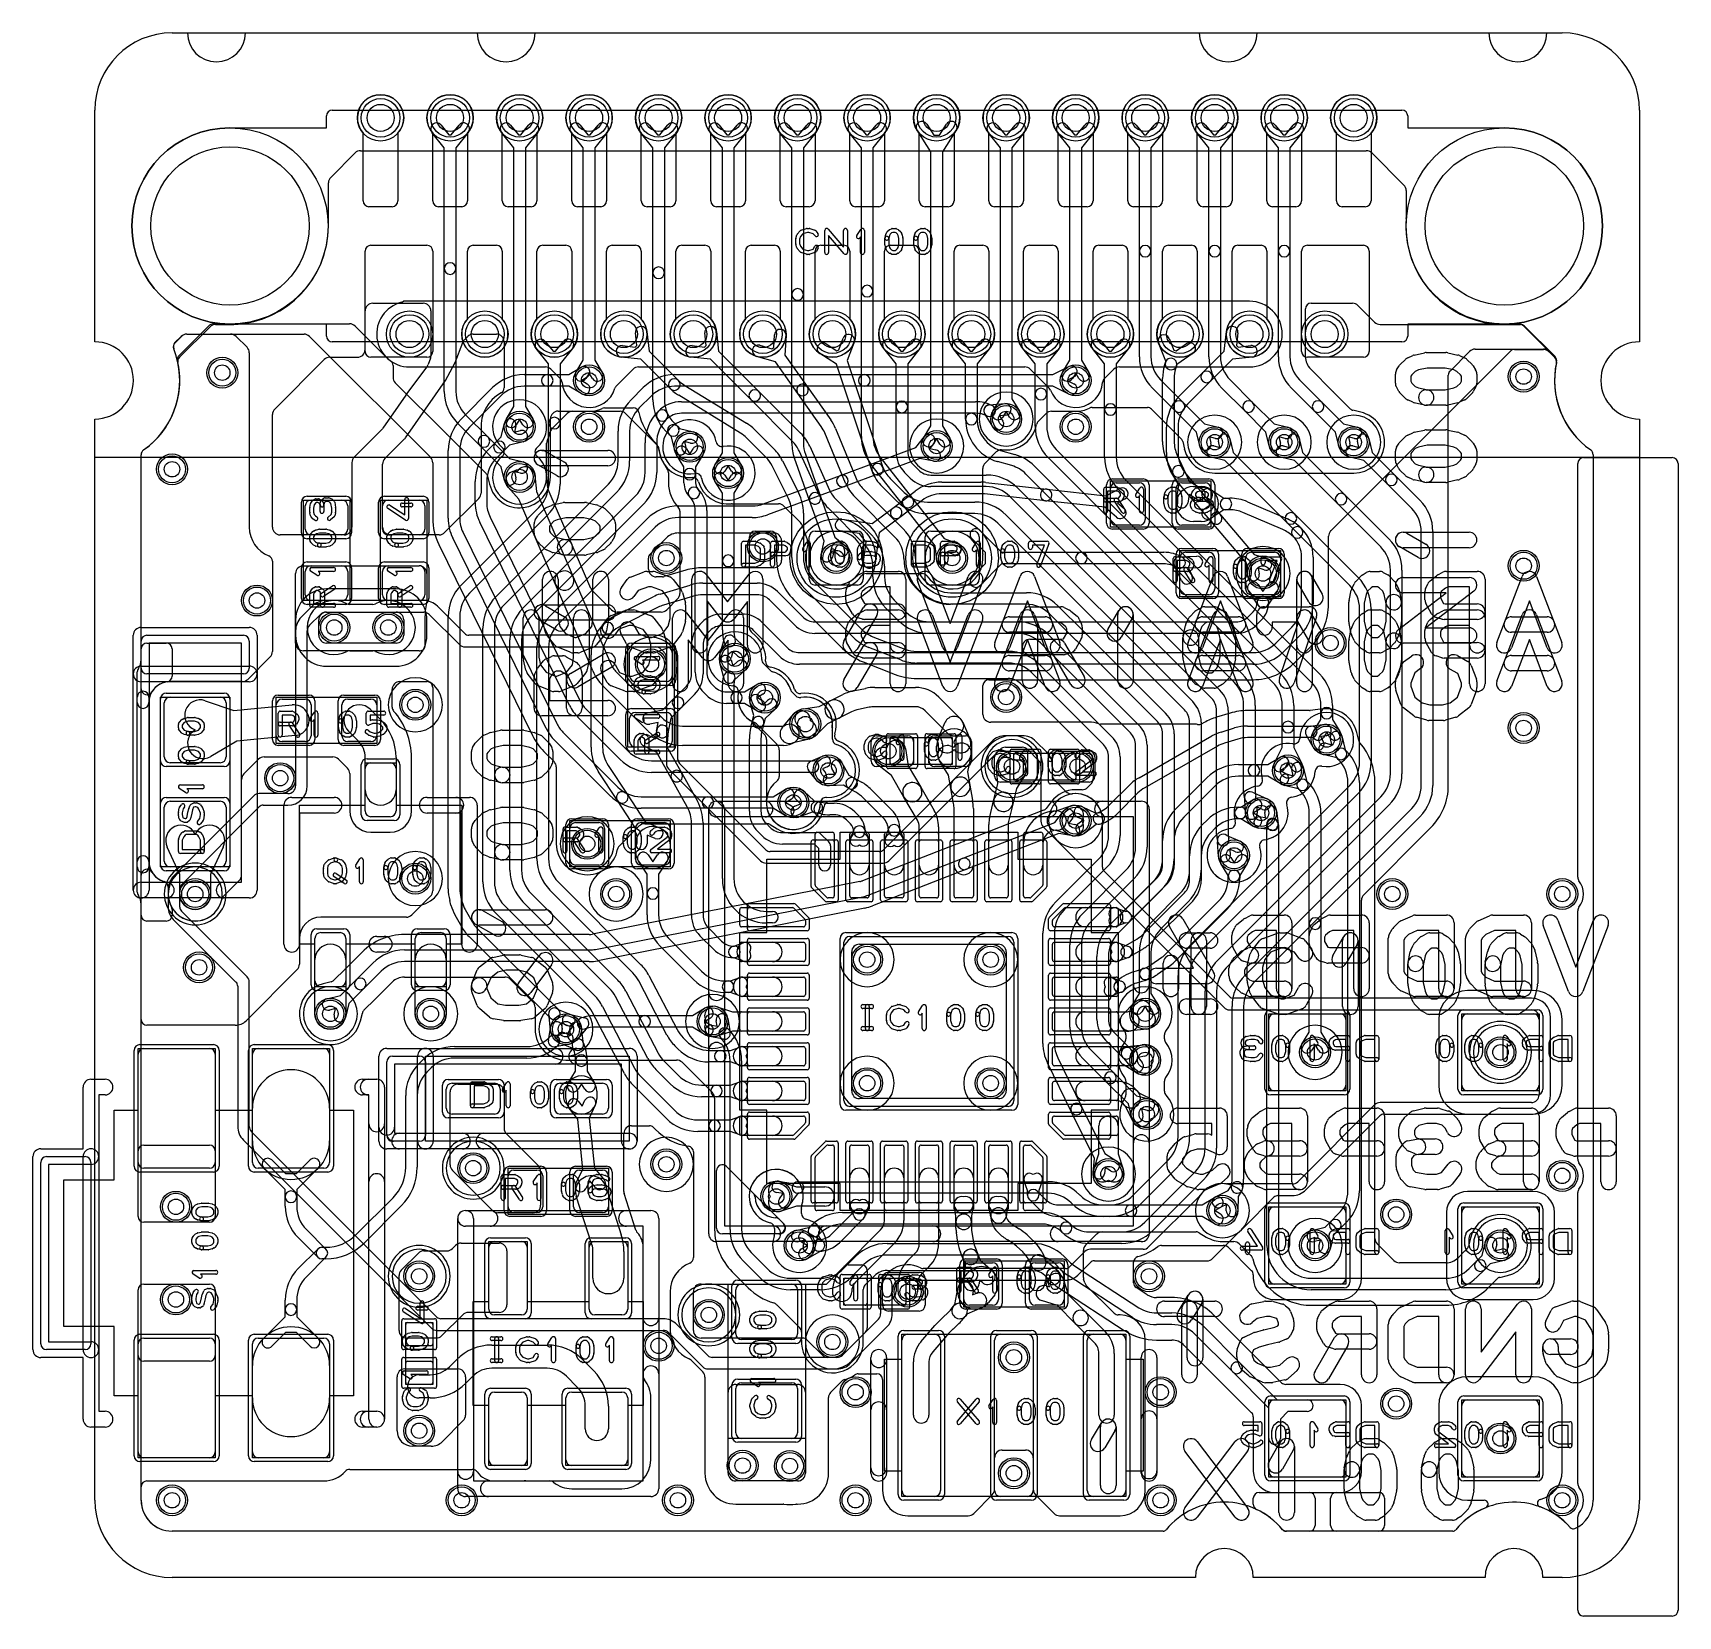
# Model space of a CAD drawing. Extents: x -0.8 to 20.5, y -0.5 to 20.
import ezdxf

# ---------------------------------------------------------------- set-up
doc = ezdxf.new("R2010")
doc.units = 0
for name, color, linetype in [('Hole', 1, 'CONTINUOUS'), ('L1', 3, 'CONTINUOUS'), ('L2', 3, 'CONTINUOUS'), ('L3', 3, 'CONTINUOUS'), ('L4', 3, 'CONTINUOUS'), ('MetalMask-A', 176, 'CONTINUOUS'), ('MetalMask-B', 176, 'CONTINUOUS'), ('Outline', 7, 'CONTINUOUS'), ('PartsArea-A', 111, 'CONTINUOUS'), ('PartsArea-B', 111, 'CONTINUOUS'), ('PartsSilk-A', 221, 'CONTINUOUS'), ('PartsSilk-B', 221, 'CONTINUOUS'), ('Resist-A', 2, 'CONTINUOUS'), ('Resist-B', 2, 'CONTINUOUS'), ('Silk-A', 140, 'CONTINUOUS'), ('Silk-B', 140, 'CONTINUOUS')]:
    doc.layers.add(name, color=color, linetype=linetype)

msp = doc.modelspace()

# ---------------------------------------------------------------- linework, layer by layer
at = {"layer": 'Hole'}
for centre, radius in [((3.7, 18.9), 0.175), ((4.6, 18.9), 0.175), ((5.5, 18.9), 0.175), ((6.4, 18.9), 0.175), ((7.3, 18.9), 0.175), ((8.2, 18.9), 0.175), ((9.1, 18.9), 0.175), ((10, 18.9), 0.175), ((10.9, 18.9), 0.175), ((11.8, 18.9), 0.175), ((12.7, 18.9), 0.175), ((13.6, 18.9), 0.175), ((14.5, 18.9), 0.175), ((15.4, 18.9), 0.175), ((16.3, 18.9), 0.175), ((1.75, 17.5), 1.025), ((18.25, 17.5), 1.025), ((4.075, 16.1), 0.175), ((5.05, 16.1), 0.175), ((5.95, 16.1), 0.175), ((6.85, 16.1), 0.175), ((7.75, 16.1), 0.175), ((8.65, 16.1), 0.175), ((9.55, 16.1), 0.175), ((10.45, 16.1), 0.175), ((11.35, 16.1), 0.175), ((12.25, 16.1), 0.175), ((13.15, 16.1), 0.175), ((14.05, 16.1), 0.175), ((14.95, 16.1), 0.175), ((15.925, 16.1), 0.175), ((1.65, 15.6), 0.1), ((6.4, 15.5), 0.1), ((12.7, 15.5), 0.1), ((18.5, 15.55), 0.1), ((5.5, 14.9), 0.1), ((6.4, 14.9), 0.1), ((11.8, 15), 0.1), ((12.7, 14.9), 0.1), ((7.70302, 14.64021), 0.1), ((10.9, 14.65), 0.1), ((14.5, 14.7), 0.1), ((15.4, 14.7), 0.1), ((16.3, 14.7), 0.1), ((1, 14.35), 0.1), ((5.5, 14.25), 0.1), ((8.2, 14.3), 0.1), ((8.65, 13.35), 0.1), ((7.4, 13.2), 0.1), ((9.6, 13.2), 0.1), ((11.1, 13.2), 0.1), ((15.125, 13), 0.1), ((18.5, 13.1), 0.1), ((2.1, 12.65), 0.1), ((3.1, 12.3), 0.1), ((3.8, 12.3), 0.1), ((16, 12.1), 0.1), ((8.28677, 11.89622), 0.1), ((7.2, 11.825), 0.1), ((4.15, 11.3), 0.1), ((8.67498, 11.39331), 0.1), ((11.8, 11.4), 0.1), ((9.2, 11.05), 0.1), ((18.5, 11), 0.1), ((15.95, 10.85), 0.1), ((10.275, 10.7), 0.1), ((2.4, 10.35), 0.1), ((9.5, 10.45), 0.1), ((11.875, 10.5), 0.1), ((12.725, 10.5), 0.1), ((15.45, 10.45), 0.1), ((9.045, 10.03499), 0.1), ((12.7, 9.8), 0.1), ((15.1, 9.9), 0.1), ((6.375, 9.5), 0.1), ((14.75, 9.35), 0.1), ((1.3, 8.85), 0.1), ((4.15, 9.05), 0.1), ((6.75, 8.85), 0.1), ((16.8, 8.85), 0.1), ((19, 8.85), 0.1), ((10, 8), 0.1), ((11.6, 8), 0.1), ((1.35, 7.9), 0.1), ((3.05, 7.29904), 0.1), ((4.35, 7.29904), 0.1), ((7.99769, 7.2), 0.1), ((13.6, 7.3), 0.1), ((6.1, 7.1), 0.1), ((15.8, 6.8), 0.1), ((18.2, 6.8), 0.1), ((13.6, 6.7), 0.1), ((10, 6.4), 0.1), ((11.6, 6.4), 0.1), ((13.62, 6), 0.1), ((4.9, 5.3), 0.1), ((7.4, 5.35), 0.1), ((13.125, 5.22375), 0.1), ((19, 5.2), 0.1), ((1.05, 4.8), 0.1), ((8.8232, 4.9336), 0.1), ((14.6, 4.75), 0.1), ((16.85, 4.7), 0.1), ((9.12496, 4.3), 0.1), ((15.8, 4.3), 0.1), ((18.2, 4.3), 0.1), ((4.2, 3.9), 0.1), ((13.65, 3.9), 0.1), ((1.05, 3.6), 0.1), ((10.525, 3.7), 0.1), ((7.95, 3.4), 0.1), ((7.3, 3), 0.1), ((9.55, 3.05), 0.1), ((11.9, 2.85), 0.1), ((9.85, 2.4), 0.1), ((13.8, 2.4), 0.1), ((16.85, 2.25), 0.1), ((4.2, 1.9), 0.1), ((18.2, 1.8), 0.1), ((8.38812, 1.44896), 0.1), ((8.9994, 1.4433), 0.1), ((11.9, 1.35), 0.1), ((1, 1), 0.1), ((4.75, 1), 0.1), ((7.55, 1), 0.1), ((9.85, 1), 0.1), ((13.8, 1), 0.1), ((19, 1), 0.1)]:
    msp.add_circle(centre, radius, dxfattribs=at)
at = {"layer": 'L1'}
for p, q in [((3.475, 17.825), (3.475, 18.70157)), ((3.925, 18.70157), (3.925, 17.825)), ((4.375, 17.825), (4.375, 18.70157)), ((4.825, 18.70157), (4.825, 17.825)), ((5.275, 17.825), (5.275, 18.70157)), ((5.725, 18.70157), (5.725, 17.825)), ((6.175, 17.825), (6.175, 18.70157)), ((6.625, 18.70157), (6.625, 17.825)), ((7.075, 17.825), (7.075, 18.70157)), ((7.525, 18.70157), (7.525, 17.825)), ((7.975, 17.825), (7.975, 18.70157)), ((8.425, 18.70157), (8.425, 17.825)), ((8.875, 17.825), (8.875, 18.70157)), ((9.325, 18.70157), (9.325, 17.825)), ((9.775, 17.825), (9.775, 18.70157)), ((10.225, 18.70157), (10.225, 17.825)), ((10.675, 17.825), (10.675, 18.70157)), ((11.125, 18.70157), (11.125, 17.825)), ((11.575, 17.825), (11.575, 18.70157)), ((12.025, 18.70157), (12.025, 17.825)), ((12.475, 17.825), (12.475, 18.70157)), ((12.925, 18.70157), (12.925, 17.825)), ((13.375, 17.825), (13.375, 18.70157)), ((13.825, 18.70157), (13.825, 17.825)), ((14.275, 17.825), (14.275, 18.70157)), ((14.725, 18.70157), (14.725, 17.825)), ((15.175, 17.825), (15.175, 18.70157)), ((15.625, 18.70157), (15.625, 17.825)), ((16.075, 17.825), (16.075, 18.70157)), ((16.525, 18.70157), (16.525, 17.825)), ((3.85, 17.75), (3.55, 17.75)), ((4.75, 17.75), (4.45, 17.75)), ((5.65, 17.75), (5.35, 17.75)), ((6.55, 17.75), (6.25, 17.75)), ((7.45, 17.75), (7.15, 17.75)), ((8.35, 17.75), (8.05, 17.75)), ((9.25, 17.75), (8.95, 17.75)), ((10.15, 17.75), (9.85, 17.75)), ((11.05, 17.75), (10.75, 17.75)), ((11.95, 17.75), (11.65, 17.75)), ((12.85, 17.75), (12.55, 17.75)), ((13.75, 17.75), (13.45, 17.75)), ((14.65, 17.75), (14.35, 17.75)), ((15.55, 17.75), (15.25, 17.75)), ((16.45, 17.75), (16.15, 17.75)), ((3.5, 15.875), (3.5, 17.175)), ((3.575, 17.25), (4.3, 17.25)), ((4.375, 17.175), (4.375, 15.875)), ((4.825, 16.29843), (4.825, 17.175)), ((4.9, 17.25), (5.2, 17.25)), ((5.275, 17.175), (5.275, 16.29843)), ((5.725, 16.29843), (5.725, 17.175)), ((5.8, 17.25), (6.1, 17.25)), ((6.175, 17.175), (6.175, 16.29843)), ((6.625, 16.29843), (6.625, 17.175)), ((6.7, 17.25), (7, 17.25)), ((7.075, 17.175), (7.075, 16.29843)), ((7.525, 16.29843), (7.525, 17.175)), ((7.6, 17.25), (7.9, 17.25)), ((7.975, 17.175), (7.975, 16.29843)), ((8.425, 16.29843), (8.425, 17.175)), ((8.5, 17.25), (8.8, 17.25)), ((8.875, 17.175), (8.875, 16.29843)), ((9.325, 16.29843), (9.325, 17.175)), ((9.4, 17.25), (9.7, 17.25)), ((9.775, 17.175), (9.775, 16.29843)), ((10.225, 16.29843), (10.225, 17.175)), ((10.3, 17.25), (10.6, 17.25)), ((10.675, 17.175), (10.675, 16.29843)), ((11.125, 16.29843), (11.125, 17.175)), ((11.2, 17.25), (11.5, 17.25)), ((11.575, 17.175), (11.575, 16.29843)), ((12.025, 16.29843), (12.025, 17.175)), ((12.1, 17.25), (12.4, 17.25)), ((12.475, 17.175), (12.475, 16.29843)), ((12.925, 16.29843), (12.925, 17.175)), ((13, 17.25), (13.3, 17.25)), ((13.375, 17.175), (13.375, 16.29843)), ((13.825, 16.29843), (13.825, 17.175)), ((13.9, 17.25), (14.2, 17.25)), ((14.275, 17.175), (14.275, 16.29843)), ((14.725, 16.29843), (14.725, 17.175)), ((14.8, 17.25), (15.1, 17.25)), ((15.175, 17.175), (15.175, 16.29843)), ((15.625, 15.875), (15.625, 17.175)), ((15.7, 17.25), (16.425, 17.25)), ((16.5, 17.175), (16.5, 15.875)), ((3.6, 16.5), (4.25157, 16.5)), ((3.5, 15.9), (3.5, 16.4)), ((4.35157, 16.4), (4.35157, 15.81361)), ((1.03837, 15.98837), (1.12071, 16.07071)), ((1.19142, 16.1), (1.75858, 16.1)), ((1.82929, 16.07071), (1.97071, 15.92929)), ((4.66504, 15.734), (4.76334, 15.99239)), ((4.78611, 16.02755), (4.82939, 16.07082)), ((4.9, 16.1), (5.2, 16.1)), ((5.3, 16), (5.3, 15.40496)), ((5.83291, 16.00625), (5.93524, 15.87844)), ((5.96476, 15.87844), (6.06709, 16.00625)), ((13.86715, 15.75152), (13.77181, 15.98769)), ((13.91091, 16.04385), (13.9722, 15.89203)), ((14.00048, 15.88354), (14.13521, 15.97655)), ((2, 15.85858), (2, 13.6)), ((2.32929, 15.12929), (2.97071, 15.77071)), ((3.04142, 15.8), (3.4, 15.8)), ((4.3, 15.8), (3.575, 15.8)), ((4.34678, 15.78725), (4.316, 15.7053)), ((5.875, 15.71367), (5.71581, 15.91249)), ((5.93524, 15.87844), (5.96476, 15.87844)), ((6.18419, 15.91249), (6.025, 15.71367)), ((13.9722, 15.89203), (14.00048, 15.88354)), ((14.22043, 15.85311), (14.01083, 15.70841)), ((16.425, 15.8), (15.7, 15.8)), ((16.0036, 13.55356), (18.32804, 15.87804)), ((18.38105, 15.9), (18.75774, 15.89999)), ((18.82887, 15.87025), (18.90335, 15.79577)), ((4.30597, 15.68691), (4.02748, 15.31258)), ((4.54097, 15.50037), (4.65975, 15.72238)), ((5.875, 14.94855), (5.875, 15.71367)), ((6.025, 15.71367), (6.025, 14.94855)), ((7.50711, 15.575), (9.96356, 15.575)), ((9.96356, 15.575), (12.40234, 15.575)), ((12.40234, 15.575), (12.61071, 15.67896)), ((13.84925, 15.69184), (13.86198, 15.73428)), ((13.86198, 15.73428), (13.86715, 15.75152)), ((14.00566, 15.69118), (13.99293, 15.64874)), ((14.01083, 15.70841), (14.00566, 15.69118)), ((4.0222, 14.75597), (4.54094, 15.50032)), ((6.94341, 15.24949), (7.10052, 15.40658)), ((9.96356, 15.425), (7.50711, 15.425)), ((12.40234, 15.425), (9.96356, 15.425)), ((12.61071, 15.32104), (12.40234, 15.425)), ((12.67767, 15.54474), (12.588, 15.5)), ((12.588, 15.5), (12.67767, 15.45526)), ((13.825, 14.71041), (13.825, 15.52661)), ((13.975, 15.52661), (13.975, 14.71041)), ((4.02533, 15.30958), (3.72969, 14.87989)), ((7.20659, 15.30052), (7.04948, 15.14342)), ((7.59644, 15.225), (11.4046, 15.225)), ((11.57903, 15.18206), (11.78317, 15.19929)), ((2.3, 13.6), (2.3, 15.05858)), ((5.875, 14.15711), (5.875, 14.94855)), ((6.025, 14.94855), (6.025, 14.15711)), ((11.4046, 15.075), (7.59644, 15.075)), ((11.63048, 14.89388), (11.52177, 15.06753)), ((11.79579, 15.04983), (11.71414, 15.04294)), ((11.71414, 15.04294), (11.75762, 14.97348)), ((3.72094, 14.86937), (3.35826, 14.50669)), ((3.75567, 14.48724), (4.01086, 14.74243)), ((5.00096, 14.86679), (5.00096, 14.04238)), ((6.775, 14.45711), (6.775, 14.84289)), ((6.925, 14.84289), (6.925, 14.45711)), ((10.62913, 14.62985), (10.74311, 14.77403)), ((0.60004, 11.50531), (0.60004, 14.53823)), ((7.125, 14.30711), (7.125, 14.69289)), ((7.275, 14.69289), (7.275, 14.30711)), ((9.65338, 14.26925), (10.62913, 14.62985)), ((10.6811, 14.48914), (9.70538, 14.12855)), ((10.86147, 14.45374), (10.6811, 14.48914)), ((10.86077, 14.68101), (10.80995, 14.61673)), ((10.80995, 14.61673), (10.89037, 14.60094)), ((14.01452, 14.53144), (14.09693, 14.35395)), ((19.39996, 14.53823), (19.39996, 1)), ((3.32897, 14.43598), (3.32897, 13.6)), ((3.72638, 13.6), (3.72638, 14.41653)), ((13.96087, 14.29079), (13.87847, 14.46827)), ((14.03369, 14.13394), (13.96087, 14.29079)), ((14.09693, 14.35395), (14.16975, 14.1971)), ((5.19341, 12.69949), (6.65052, 14.15659)), ((8.65789, 13.90135), (9.65338, 14.26925)), ((9.70538, 14.12855), (8.70989, 13.76065)), ((10.33092, 13.84693), (10.62092, 14.06629)), ((10.9678, 14.1827), (11.47239, 14.1827)), ((11.5357, 14.1792), (12.3253, 14.09173)), ((12.3253, 14.09173), (13.09227, 14.00677)), ((13.09227, 14.00677), (13.27136, 14.09971)), ((13.15, 13.7), (13.15, 14.1)), ((13.225, 14.175), (13.525, 14.175)), ((13.6, 14.1), (13.6, 13.7)), ((14, 13.7), (14, 14.1)), ((14.00267, 13.9346), (14.03369, 14.13394)), ((14.075, 14.175), (14.375, 14.175)), ((14.16975, 14.1971), (14.34204, 14.09216)), ((14.225, 14.125), (14.325, 14.125)), ((14.45, 14.1), (14.45, 13.7)), ((14.45001, 14.08708), (14.61775, 13.975)), ((2.725, 13.575), (2.725, 13.875)), ((2.8, 13.95), (3.2, 13.95)), ((3.275, 13.875), (3.275, 13.575)), ((3.725, 13.575), (3.725, 13.875)), ((3.8, 13.95), (4.2, 13.95)), ((4.275, 13.875), (4.275, 13.575)), ((4.97167, 13.97167), (4.52929, 13.52929)), ((4.74342, 12.84948), (5.75052, 13.85658)), ((6.75658, 14.05052), (5.29948, 12.59342)), ((5.54341, 12.54949), (7.00052, 14.00659)), ((7.10658, 13.90052), (5.64948, 12.44342)), ((7.55711, 13.875), (8.51056, 13.875)), ((10.06585, 13.64643), (10.33092, 13.84693)), ((10.71141, 13.94666), (10.42142, 13.72729)), ((11.47239, 14.0327), (10.9678, 14.0327)), ((12.30878, 13.94265), (11.51918, 14.03012)), ((13.07578, 13.85769), (12.30878, 13.94265)), ((13.23016, 13.72782), (13.07578, 13.85769)), ((13.34046, 13.96657), (13.24082, 13.91486)), ((13.24082, 13.91486), (13.32672, 13.8426)), ((14.16815, 14.02244), (14.15089, 13.91154)), ((14.264, 13.96406), (14.16815, 14.02244)), ((14.46, 13.9), (14.36667, 13.96236)), ((14.36667, 13.83764), (14.46, 13.9)), ((14.61775, 13.975), (14.64618, 13.975)), ((14.64618, 13.975), (14.69737, 13.975)), ((14.92387, 13.92851), (15.44104, 13.70687)), ((5.85659, 13.75051), (4.84948, 12.74341)), ((5.89342, 12.44948), (7.15051, 13.70659)), ((8.51056, 13.725), (7.55711, 13.725)), ((9.67207, 13.70286), (10.06585, 13.64643)), ((10.42142, 13.72729), (10.15635, 13.52679)), ((14.325, 13.675), (14.225, 13.675)), ((14.61775, 13.825), (14.45001, 13.71292)), ((14.64618, 13.825), (14.61775, 13.825)), ((14.69737, 13.825), (14.64618, 13.825)), ((15.38195, 13.569), (14.86479, 13.79064)), ((3.22897, 13.5), (2.4, 13.5)), ((3.2, 13.5), (2.8, 13.5)), ((4.2, 13.5), (3.8, 13.5)), ((4.45858, 13.5), (3.82638, 13.5)), ((7.25658, 13.60052), (5.99948, 12.34341)), ((7.19141, 13.25251), (7.398, 13.4591)), ((7.5571, 13.525), (8.79196, 13.525)), ((8.89196, 13.425), (8.89196, 13.2)), ((9.90202, 13.51838), (9.65079, 13.55438)), ((9.98857, 13.4041), (9.90202, 13.51838)), ((10.15635, 13.52679), (10.10349, 13.1325)), ((11.53298, 13.27168), (11.35429, 13.45199)), ((11.46083, 13.55757), (11.74086, 13.275)), ((13.525, 13.625), (13.225, 13.625)), ((14.375, 13.625), (14.075, 13.625)), ((15.975, 12.60712), (15.975, 13.48359)), ((9.95483, 13.15244), (9.98857, 13.4041)), ((11.53298, 13.12832), (11.53298, 13.27168)), ((11.74086, 13.275), (12.77468, 13.275)), ((12.77468, 13.275), (13.83977, 13.275)), ((14.04245, 13.21668), (14.2668, 13.22485)), ((14.125, 13.275), (14.425, 13.275)), ((14.975, 13.275), (15.275, 13.275)), ((15.625, 12.60711), (15.625, 13.21346)), ((15.775, 13.21346), (15.775, 12.60711)), ((2.3, 13.15841), (2.3, 11.99142)), ((2.6, 12.1), (2.6, 13)), ((2.7, 13.1), (4.2, 13.1)), ((2.725, 12.725), (2.725, 13.025)), ((2.8, 13.1), (3.2, 13.1)), ((3.275, 13.025), (3.275, 12.725)), ((3.725, 12.725), (3.725, 13.025)), ((3.8, 13.1), (4.2, 13.1)), ((4.275, 13.025), (4.275, 12.725)), ((4.3, 13), (4.3, 12.65649)), ((7.16945, 13.05607), (7.16945, 13.1995)), ((7.65069, 13.04232), (7.37371, 12.95923)), ((8.79376, 13.075), (7.87338, 13.075)), ((11.35429, 12.94801), (11.53298, 13.12832)), ((11.74086, 13.125), (11.46083, 12.84243)), ((12.77468, 13.125), (11.74086, 13.125)), ((13.83977, 13.125), (12.77468, 13.125)), ((14.0704, 12.90639), (13.97698, 13.11053)), ((14.05, 12.8), (14.05, 13.2)), ((14.27226, 13.07495), (14.1601, 13.07087)), ((14.1601, 13.07087), (14.2068, 12.96881)), ((14.5, 13.2), (14.5, 12.8)), ((14.9, 12.8), (14.9, 13.2)), ((14.9, 12.9), (14.9, 13)), ((15.35, 13.2), (15.35, 12.8)), ((15.35, 13), (15.35, 12.9)), ((7.35217, 12.95607), (7.26945, 12.95607)), ((7.31978, 12.73424), (7.70816, 12.85075)), ((7.87338, 12.875), (8.57575, 12.875)), ((15.06264, 12.85833), (15.125, 12.765)), ((15.125, 12.765), (15.18736, 12.85833)), ((3.2, 12.65), (2.8, 12.65)), ((4.2, 12.65), (3.8, 12.65)), ((6.73903, 12.45337), (7.22786, 12.69779)), ((7.75126, 12.70708), (7.36288, 12.59057)), ((8.57575, 12.725), (7.87338, 12.725)), ((9.05909, 12.33483), (8.73483, 12.65911)), ((8.84089, 12.76517), (9.16516, 12.4409)), ((14.425, 12.725), (14.125, 12.725)), ((15.06264, 12.58833), (14.93792, 12.77499)), ((15.275, 12.725), (14.975, 12.725)), ((15.31208, 12.77499), (15.18736, 12.58833)), ((4.275, 12.44289), (4.275, 12.0567)), ((4.575, 8.91703), (4.575, 12.44289)), ((4.725, 12.44289), (4.725, 8.91703)), ((7.29494, 12.56362), (6.80611, 12.31921)), ((7.83483, 12.34091), (7.85909, 12.36517)), ((8.12426, 12.475), (8.37575, 12.475)), ((8.64089, 12.36517), (8.96516, 12.0409)), ((9.32426, 12.375), (14.77574, 12.375)), ((14.93484, 12.4409), (14.99773, 12.50379)), ((15.1038, 12.39773), (15.04091, 12.33483)), ((5.025, 9.00711), (5.025, 12.29289)), ((5.175, 12.29289), (5.175, 9.00711)), ((5.375, 9.15711), (5.375, 12.14289)), ((5.525, 12.14289), (5.525, 9.15711)), ((7.96516, 12.2591), (7.9409, 12.23484)), ((8.37575, 12.325), (8.12426, 12.325)), ((8.85909, 11.93483), (8.53483, 12.25911)), ((14.77574, 12.225), (9.32426, 12.225)), ((15.29341, 12.09948), (15.50052, 12.30658)), ((15.60659, 12.20051), (15.39948, 11.99342)), ((0.6, 11.88284), (0.6, 12.02503)), ((0.67497, 12.1), (0.92503, 12.1)), ((1, 12.02503), (1, 11.67142)), ((4.2, 12), (2.7, 12)), ((5.725, 9.30711), (5.725, 12.04289)), ((5.875, 12.04289), (5.875, 9.30711)), ((6.425, 10.74995), (6.425, 11.94831)), ((6.575, 11.94831), (6.575, 10.74995)), ((6.925, 11.675), (6.925, 11.975)), ((7, 12.05), (7.4, 12.05)), ((7.475, 11.975), (7.475, 11.675)), ((7.725, 11.69926), (7.725, 12.07574)), ((7.875, 12.07574), (7.875, 11.69926)), ((9.12426, 11.975), (14.99289, 11.975)), ((15.54095, 11.85203), (15.74753, 12.05861)), ((0.55004, 11.32874), (0.55004, 11.72479)), ((2.27071, 11.92071), (1.97933, 11.62933)), ((8.14169, 11.66572), (8.09365, 11.84424)), ((8.23849, 11.88322), (8.25978, 11.80409)), ((8.25978, 11.80409), (8.32041, 11.85923)), ((8.42133, 11.74825), (8.28455, 11.62386)), ((14.99289, 11.825), (9.12426, 11.825)), ((1.90862, 11.60004), (0.975, 11.60004)), ((3.95004, 11.6), (4.30003, 11.6)), ((4.375, 11.52503), (4.375, 8.89142)), ((7.4, 11.6), (7, 11.6)), ((7.49849, 11.37955), (7.6591, 11.54016)), ((8.125, 9.05), (8.125, 11.55697)), ((8.14012, 11.66238), (8.14372, 11.67467)), ((8.275, 11.55697), (8.275, 9.05)), ((8.28768, 11.63253), (8.28407, 11.62022)), ((9.84115, 11.4857), (9.97694, 11.51286)), ((10.09951, 11.525), (10.62574, 11.525)), ((11.5, 11.175), (11.5, 11.55003)), ((11.57497, 11.625), (14.99289, 11.625)), ((0.55, 9.2), (0.55, 11.4)), ((0.7, 11.4), (0.7, 9.2)), ((0.9, 10.625), (0.9, 11.325)), ((0.975, 11.4), (1.625, 11.4)), ((1.43041, 11.35314), (1.80161, 11.22514)), ((1.7, 11.325), (1.7, 10.625)), ((1.80161, 11.22514), (2.55549, 11.29905)), ((2.35, 10.9), (2.35, 11.3)), ((2.425, 11.375), (2.725, 11.375)), ((2.8, 11.3), (2.8, 10.9)), ((3.2, 10.9), (3.2, 11.3)), ((3.275, 11.375), (3.575, 11.375)), ((3.65, 11.3), (3.65, 10.9)), ((3.85004, 11.26976), (3.85004, 11.5)), ((7.35398, 11.23504), (7.49849, 11.37955)), ((7.76517, 11.43409), (7.60455, 11.27349)), ((8.53498, 11.16055), (8.48311, 11.33686)), ((8.62701, 11.3792), (8.65014, 11.30058)), ((8.65014, 11.30058), (8.70947, 11.35711)), ((9.37668, 11.27809), (9.52148, 11.35049)), ((9.52148, 11.35049), (9.68421, 11.43186)), ((10.92626, 11.40052), (11.21339, 11.11339)), ((3.56642, 11.24142), (3.69497, 11.11287)), ((6.925, 10.825), (6.925, 11.125)), ((7, 11.2), (7.4, 11.2)), ((7.1561, 11.19568), (7.35398, 11.23504)), ((7.46004, 11.12898), (7.42068, 10.9311)), ((7.60455, 11.27349), (7.46004, 11.12898)), ((7.475, 11.125), (7.475, 10.825)), ((8.49458, 11.00975), (8.5175, 11.09531)), ((8.5175, 11.09532), (8.53498, 11.16055)), ((8.67987, 11.12171), (8.6624, 11.0565)), ((8.81295, 11.24851), (8.67987, 11.12171)), ((9.17095, 11.24788), (9.37668, 11.27809)), ((9.63328, 11.12689), (9.48848, 11.05449)), ((9.79601, 11.20825), (9.63328, 11.12689)), ((10.02597, 11.26772), (9.89018, 11.24056)), ((10.62574, 11.275), (10.09951, 11.275)), ((11.03661, 10.93661), (10.74948, 11.22374)), ((14.69984, 11.19193), (14.52505, 11.13916)), ((15.72728, 11.225), (14.92383, 11.225)), ((15.89831, 11.24665), (15.73697, 11.22563)), ((2.59451, 10.90095), (1.84065, 10.82704)), ((3.41213, 10.83003), (3.28358, 10.95858)), ((7.16585, 10.90822), (7.2658, 10.85712)), ((7.29546, 11.07046), (7.18536, 11.04856)), ((7.2658, 10.85712), (7.27476, 10.969)), ((7.27356, 10.96036), (7.29546, 11.07046)), ((7.42428, 10.95702), (7.40817, 10.75592)), ((8.6624, 11.05651), (8.63947, 10.97093)), ((9.48848, 11.05449), (9.34087, 10.90803)), ((10.12497, 10.9), (10.52503, 10.9)), ((10.325, 10.875), (10.575, 10.875)), ((10.825, 10.875), (11.075, 10.875)), ((10.87497, 10.9), (11.27503, 10.9)), ((10.91731, 10.85154), (11.00962, 11.07308)), ((11.24038, 11.07308), (11.33269, 10.85154)), ((12.875, 11.075), (11.6, 11.075)), ((14.25, 11.05), (13.02287, 11.05001)), ((13.52063, 10.35638), (14.4633, 10.89621)), ((14.36391, 11.06976), (14.33508, 11.05325)), ((14.58285, 10.94769), (14.75764, 11.00046)), ((14.92383, 11.025), (15.75, 11.025)), ((15.75, 10.875), (14.92383, 10.875)), ((15.77583, 10.75169), (15.6847, 10.91313)), ((15.74032, 11.02437), (15.92416, 11.04832)), ((15.94354, 10.89958), (15.87, 10.89)), ((15.87, 10.89), (15.90645, 10.82543)), ((16.14438, 10.89706), (16.18764, 10.71842)), ((16.3646, 10.83747), (16.33947, 10.94123)), ((1.84065, 10.82704), (1.50135, 10.62938)), ((2.725, 10.825), (2.425, 10.825)), ((3.575, 10.825), (3.275, 10.825)), ((7.4, 10.75), (7, 10.75)), ((7.27718, 10.68282), (7.09757, 10.77466)), ((7.4686, 10.33986), (7.27718, 10.68282)), ((7.40817, 10.75592), (7.59958, 10.41296)), ((8.475, 9.92425), (8.475, 10.86096)), ((8.625, 10.86096), (8.625, 9.92425)), ((10.05, 10.57497), (10.05, 10.82503)), ((10.3, 10.55), (10.3, 10.85)), ((10.49752, 10.73331), (10.53111, 10.50903)), ((10.6, 10.85), (10.6, 10.55)), ((10.6, 10.82503), (10.6, 10.57497)), ((10.8, 10.55), (10.8, 10.85)), ((10.8, 10.57497), (10.8, 10.82503)), ((10.9, 10.7), (10.9, 10.765)), ((11.1, 10.85), (11.1, 10.55)), ((11.34539, 10.6547), (11.29973, 10.43254)), ((11.35, 10.82503), (11.35, 10.57497)), ((11.35, 10.765), (11.35, 10.7)), ((11.72497, 10.7), (12.12503, 10.7)), ((11.925, 10.675), (12.175, 10.675)), ((12.425, 10.675), (12.675, 10.675)), ((12.47497, 10.7), (12.87503, 10.7)), ((14.53784, 10.76604), (13.59517, 10.22621)), ((14.801, 10.85686), (14.62621, 10.80409)), ((16.08158, 10.61236), (15.90294, 10.65562)), ((15.93824, 10.8014), (16.01789, 10.78211)), ((16.01789, 10.78211), (15.9986, 10.86176)), ((16.18764, 10.71842), (16.18966, 10.7164)), ((16.18966, 10.7164), (16.20659, 10.69949)), ((1.625, 10.55), (0.975, 10.55)), ((1.92933, 10.40429), (2.12071, 10.59567)), ((2.19142, 10.62496), (3.08358, 10.62496)), ((3.15429, 10.59567), (3.27067, 10.47929)), ((3.5, 10.2), (3.5, 10.61789)), ((3.5, 9.925), (3.5, 10.475)), ((3.575, 10.55), (3.825, 10.55)), ((3.9, 10.61789), (3.9, 10.2)), ((3.9, 10.475), (3.9, 9.925)), ((4.1, 10.48049), (4.1, 10.61789)), ((4.10004, 9.925), (4.10004, 10.475)), ((6.64514, 10.51607), (6.89209, 10.14139)), ((9.58392, 10.40338), (9.5435, 10.47466)), ((9.67398, 10.54866), (9.76465, 10.38877)), ((10.52503, 10.5), (10.12497, 10.5)), ((10.31517, 10.38306), (10.13646, 10.52271)), ((10.575, 10.525), (10.325, 10.525)), ((10.53111, 10.50903), (10.69305, 10.2314)), ((11.075, 10.525), (10.825, 10.525)), ((11.27503, 10.5), (10.87497, 10.5)), ((11.05363, 10.38859), (10.9339, 10.58123)), ((11.65, 10.37497), (11.65, 10.62503)), ((11.69176, 10.27714), (11.67561, 10.48447)), ((11.9, 10.35), (11.9, 10.65)), ((12.2, 10.65), (12.2, 10.35)), ((12.2, 10.62503), (12.2, 10.37497)), ((12.4, 10.35), (12.4, 10.65)), ((12.4, 10.37497), (12.4, 10.62503)), ((12.7, 10.65), (12.7, 10.35)), ((12.95, 10.62503), (12.95, 10.37497)), ((14.80711, 10.525), (15.00855, 10.525)), ((15.00855, 10.525), (15.18894, 10.525)), ((15.18894, 10.525), (15.34583, 10.62072)), ((15.42395, 10.49268), (15.35399, 10.45)), ((15.35399, 10.45), (15.42395, 10.40732)), ((15.51789, 10.38211), (15.4986, 10.46176)), ((15.64438, 10.49706), (15.68764, 10.31842)), ((16.0836, 10.61034), (16.08158, 10.61236)), ((16.10052, 10.59342), (16.0836, 10.61034)), ((1.90004, 9.09544), (1.90004, 10.33358)), ((3.29996, 10.40858), (3.29996, 9.925)), ((6.76685, 10.05885), (6.5199, 10.43353)), ((7.67111, 9.97704), (7.4686, 10.33986)), ((7.59958, 10.41296), (7.80209, 10.05015)), ((9.50204, 10.40004), (9.58392, 10.40338)), ((9.6918, 10.25765), (9.50816, 10.25016)), ((9.76287, 10.21817), (9.6918, 10.25765)), ((9.76465, 10.38877), (9.83571, 10.34929)), ((9.83571, 10.34929), (9.92521, 10.29957)), ((10.47711, 10.10544), (10.31517, 10.38306)), ((10.69305, 10.23141), (10.8671, 9.93305)), ((11.08428, 10.21693), (11.05363, 10.38859)), ((11.29973, 10.43254), (11.33038, 10.26087)), ((11.33038, 10.26088), (11.36526, 10.06559)), ((11.64185, 10.07329), (11.69176, 10.27714)), ((12.12503, 10.3), (11.72497, 10.3)), ((12.175, 10.325), (11.925, 10.325)), ((12.04467, 10.39411), (11.93457, 10.21769)), ((12.675, 10.325), (12.425, 10.325)), ((12.87503, 10.3), (12.47497, 10.3)), ((13.13529, 9.99948), (13.39978, 10.26399)), ((13.99341, 9.94949), (14.40052, 10.35658)), ((14.50659, 10.25052), (14.09948, 9.84342)), ((15.00855, 10.375), (14.80711, 10.375)), ((15.18894, 10.375), (15.00855, 10.375)), ((15.34583, 10.27928), (15.18894, 10.375)), ((15.58158, 10.21236), (15.40294, 10.25562)), ((15.43824, 10.4014), (15.51789, 10.38211)), ((15.68764, 10.31842), (15.68966, 10.3164)), ((15.68966, 10.3164), (15.70658, 10.29948)), ((16.225, 5.00711), (16.225, 10.29289)), ((16.375, 10.29289), (16.375, 5.00711)), ((16.57501, 4.3914), (16.575, 10.29288)), ((0.975, 10.05), (1.625, 10.05)), ((7.00128, 9.70317), (6.76685, 10.05885)), ((6.89209, 10.14139), (7.12651, 9.78572)), ((9.06206, 9.98799), (9.13909, 10.01595)), ((9.13909, 10.01595), (9.07899, 10.07166)), ((9.18097, 10.18166), (9.31575, 10.05673)), ((9.31575, 10.05673), (9.36298, 10.04717)), ((9.36298, 10.04717), (9.43087, 10.03344)), ((9.51514, 10.025), (9.57423, 10.025)), ((9.85236, 10.16844), (9.76287, 10.21817)), ((10.20858, 9.83536), (9.94648, 10.09745)), ((10.05254, 10.20352), (10.31465, 9.94143)), ((10.65116, 9.80707), (10.47711, 10.10543)), ((11.11916, 10.02163), (11.08428, 10.21692)), ((11.58718, 9.84998), (11.64184, 10.07329)), ((11.88468, 10.01385), (11.83002, 9.79054)), ((11.93457, 10.21769), (11.88467, 10.01385)), ((13.50585, 10.15792), (13.24136, 9.89341)), ((14.83894, 9.975), (14.99583, 10.07072)), ((15.5836, 10.21034), (15.58158, 10.21236)), ((15.60052, 10.19341), (15.5836, 10.21034)), ((0.9, 9.275), (0.9, 9.975)), ((1.7, 9.975), (1.7, 9.275)), ((3.825, 9.85), (3.575, 9.85)), ((9.28602, 9.9097), (9.11324, 9.84699)), ((9.33324, 9.90015), (9.28602, 9.9097)), ((9.40113, 9.88642), (9.33324, 9.90015)), ((9.57423, 9.875), (9.51514, 9.875)), ((9.78334, 9.75908), (9.73331, 9.80911)), ((9.83937, 9.91517), (9.88941, 9.86515)), ((11.125, 9.225), (11.125, 9.9557)), ((11.375, 9.9557), (11.375, 9.225)), ((12.43515, 9.92341), (12.6375, 9.98998)), ((12.45, 9.925), (12.455, 9.925)), ((12.79558, 9.80894), (12.72195, 9.84492)), ((12.72991, 9.75993), (12.79558, 9.80894)), ((12.78781, 9.9797), (12.95295, 9.89901)), ((12.95295, 9.89901), (12.99301, 9.90276)), ((14.34341, 9.74949), (14.40052, 9.80658)), ((14.80711, 9.975), (14.83355, 9.975)), ((14.83355, 9.825), (14.80711, 9.825)), ((14.83355, 9.975), (14.83894, 9.975)), ((14.83894, 9.825), (14.83355, 9.825)), ((14.99583, 9.72928), (14.83894, 9.825)), ((15.07395, 9.94268), (15.00399, 9.9)), ((15.00399, 9.9), (15.07395, 9.85732)), ((15.09311, 9.85047), (15.15865, 9.84135)), ((15.15865, 9.84135), (15.14953, 9.90689)), ((15.29809, 9.92757), (15.3209, 9.76372)), ((15.725, 8.46644), (15.725, 9.89289)), ((15.875, 9.89289), (15.875, 8.46644)), ((3.575, 9.64996), (3.825, 9.64996)), ((6.15, 9.3), (6.15, 9.7)), ((6.225, 9.775), (6.525, 9.775)), ((6.6, 9.7), (6.6, 9.3)), ((7, 9.50142), (7.00128, 9.70317)), ((7, 9.3), (7, 9.7)), ((7.075, 9.775), (7.375, 9.775)), ((7.12651, 9.78572), (7.31241, 9.70733)), ((7.15071, 9.61272), (7.15, 9.50048)), ((7.25413, 9.56911), (7.15071, 9.61272)), ((7.45, 9.7), (7.45, 9.3)), ((7.725, 8.57426), (7.725, 9.76991)), ((7.875, 9.76991), (7.875, 8.57426)), ((8.63672, 9.60722), (8.58483, 9.65911)), ((8.69089, 9.76517), (8.74278, 9.71328)), ((8.90186, 9.64739), (9.34934, 9.64739)), ((9.325, 8.9682), (9.325, 9.625)), ((9.35, 9.65), (9.55, 9.65)), ((9.40237, 9.62542), (9.50303, 9.52476)), ((9.575, 9.625), (9.575, 8.825)), ((9.775, 8.825), (9.775, 9.625)), ((9.7841, 9.57182), (9.83046, 9.68657)), ((9.8, 9.65), (10, 9.65)), ((9.96954, 9.68657), (10.0159, 9.57182)), ((10.025, 9.625), (10.025, 8.825)), ((10.225, 8.825), (10.225, 9.625)), ((10.23215, 9.56667), (10.27929, 9.7)), ((10.25, 9.65), (10.45, 9.65)), ((10.42071, 9.7), (10.46785, 9.56667)), ((10.475, 9.625), (10.475, 8.825)), ((10.675, 9.225), (10.675, 9.71889)), ((10.675, 8.825), (10.675, 9.625)), ((10.7, 9.65), (10.9, 9.65)), ((10.925, 9.71889), (10.925, 9.225)), ((10.925, 9.625), (10.925, 8.825)), ((11.125, 8.825), (11.125, 9.625)), ((11.15, 9.65), (11.35, 9.65)), ((11.375, 9.625), (11.375, 8.825)), ((11.575, 9.225), (11.575, 9.74894)), ((11.575, 8.825), (11.575, 9.625)), ((11.6, 9.65), (11.8, 9.65)), ((11.825, 9.74894), (11.825, 9.225)), ((11.825, 9.625), (11.825, 8.825)), ((12.025, 8.825), (12.025, 9.625)), ((12.05, 9.65), (12.25, 9.65)), ((12.275, 9.625), (12.275, 8.9682)), ((12.6375, 9.61002), (12.43515, 9.67659)), ((12.455, 9.675), (12.45, 9.675)), ((12.96693, 9.74967), (12.81963, 9.63973)), ((13.00699, 9.75342), (12.96693, 9.74967)), ((14.50659, 9.70052), (14.44948, 9.64342)), ((15.23628, 9.6791), (15.07243, 9.70191)), ((15.175, 9.74523), (15.19359, 9.70035)), ((15.175, 4.3), (15.175, 9.74523)), ((15.325, 9.74523), (15.325, 4.3)), ((1.1, 9.10136), (0.93638, 9.45833)), ((1.66362, 9.45833), (1.5, 9.10136)), ((7, 9.4), (7, 9.5)), ((7.45, 9.5), (7.45, 9.4)), ((9.31827, 9.49739), (8.90186, 9.49739)), ((9.375, 9.44066), (9.31827, 9.49739)), ((9.375, 9.225), (9.375, 9.44066)), ((9.525, 9.47173), (9.525, 9.225)), ((9.775, 9.225), (9.775, 9.525)), ((10.025, 9.525), (10.025, 9.225)), ((10.225, 9.225), (10.225, 9.525)), ((10.475, 9.525), (10.475, 9.225)), ((12.025, 9.225), (12.025, 9.5)), ((12.275, 9.5), (12.275, 9.225)), ((13.825, 9.22426), (13.825, 9.54289)), ((13.975, 9.54289), (13.975, 9.22426)), ((0.55004, 8.87521), (0.55004, 9.27126)), ((1.625, 9.2), (0.975, 9.2)), ((6.525, 9.225), (6.225, 9.225)), ((7.15, 9.10725), (7.03792, 9.27499)), ((7.375, 9.225), (7.075, 9.225)), ((7.16264, 9.35833), (7.225, 9.265)), ((7.225, 9.265), (7.28736, 9.35833)), ((7.41208, 9.27499), (7.3, 9.10725)), ((14.175, 9.02426), (14.175, 9.34289)), ((14.325, 9.34289), (14.325, 9.02426)), ((14.675, 9.08894), (14.57928, 9.24583)), ((14.70732, 9.32395), (14.75, 9.25399)), ((14.75, 9.25399), (14.79268, 9.32395)), ((14.92072, 9.24583), (14.825, 9.08894)), ((0.60004, 7.22501), (0.60004, 9.09469)), ((1.1, 8.85), (1.1, 9.10136)), ((1.5, 9.10136), (1.5, 8.85)), ((1.66325, 8.81723), (1.87075, 9.02473)), ((5.99948, 9.00658), (7.07153, 7.93453)), ((7.15, 8.85605), (7.15, 9.10725)), ((7.3, 9.10725), (7.3, 8.85605)), ((9.47552, 8.80732), (9.33232, 8.95052)), ((12.26768, 8.95052), (12.12448, 8.80732)), ((13.29697, 8.60303), (13.7591, 9.06516)), ((13.86517, 8.95909), (13.40303, 8.49697)), ((14.675, 9.08355), (14.675, 9.08894)), ((14.675, 9.05711), (14.675, 9.08355)), ((14.825, 9.08894), (14.825, 9.08355)), ((14.825, 9.08355), (14.825, 9.05711)), ((0.94996, 8.93958), (0.94996, 8.85)), ((0.94996, 8.93958), (0.94996, 8.85)), ((4.34571, 8.82071), (4.10433, 8.57933)), ((4.61139, 8.70662), (4.5953, 8.76559)), ((4.74001, 8.80509), (4.7561, 8.74613)), ((6.66546, 7.62848), (5.54342, 8.75052)), ((5.64948, 8.85659), (6.77153, 7.73455)), ((6.96546, 7.82847), (5.89341, 8.90051)), ((7.15, 8.58211), (7.15, 8.85605)), ((7.3, 8.85605), (7.3, 8.58211)), ((9.55, 8.8), (9.4932, 8.8)), ((10, 8.8), (9.8, 8.8)), ((10.45, 8.8), (10.25, 8.8)), ((10.9, 8.8), (10.7, 8.8)), ((11.35, 8.8), (11.15, 8.8)), ((11.8, 8.8), (11.6, 8.8)), ((12.1068, 8.8), (12.05, 8.8)), ((13.57535, 8.33141), (14.1091, 8.86516)), ((14.21517, 8.75909), (13.68142, 8.22534)), ((13.87305, 8.07911), (14.55052, 8.75659)), ((0.6, 8.57497), (0.6, 8.71716)), ((1, 8.64992), (1, 8.57497)), ((4.03362, 8.55004), (2.925, 8.55004)), ((4.75093, 8.42319), (4.66485, 8.57632)), ((4.79561, 8.64982), (4.88168, 8.49669)), ((6.3633, 7.43065), (5.19342, 8.60052)), ((5.29948, 8.70659), (6.46937, 7.53672)), ((8.35, 8.45), (8.35, 8.65)), ((8.375, 8.675), (9.0318, 8.675)), ((8.7, 8.625), (8.775, 8.625)), ((9.04948, 8.66768), (9.19268, 8.52448)), ((12.40732, 8.52448), (12.55052, 8.66768)), ((12.5682, 8.675), (13.225, 8.675)), ((12.825, 8.675), (13.1875, 8.675)), ((13.22917, 8.66785), (13.35037, 8.625)), ((13.25, 8.65), (13.25, 8.45)), ((14.65658, 8.65052), (13.97912, 7.97304)), ((0.92503, 8.5), (0.67497, 8.5)), ((2.925, 8.35), (3.175, 8.35)), ((4.225, 8.35), (4.475, 8.35)), ((4.95165, 8.40441), (6.00303, 7.35303)), ((8.00909, 8.13483), (7.83483, 8.30909)), ((7.9409, 8.41516), (8.11516, 8.2409)), ((9.175, 8.425), (8.375, 8.425)), ((8.775, 8.475), (8.7, 8.475)), ((9.2, 8.5068), (9.2, 8.45)), ((12.4, 8.45), (12.4, 8.5068)), ((13.225, 8.425), (12.425, 8.425)), ((13.1875, 8.425), (12.825, 8.425)), ((13.35037, 8.475), (13.22917, 8.43215)), ((15.725, 7.06106), (15.725, 8.46644)), ((15.875, 8.46644), (15.875, 7.06106)), ((2.64996, 8.275), (2.64996, 7.94138)), ((2.85, 7.725), (2.85, 8.275)), ((3.25, 8.275), (3.25, 7.725)), ((4.15, 7.725), (4.15, 8.275)), ((4.55, 8.275), (4.55, 7.725)), ((5.89697, 7.24697), (4.84558, 8.29834)), ((7.75052, 7.74342), (7.31841, 8.17551)), ((7.42448, 8.28158), (7.85659, 7.84948)), ((8.27364, 8.17465), (8.39583, 8.21785)), ((8.27426, 8.175), (8.28088, 8.175)), ((8.35, 8), (8.35, 8.2)), ((8.375, 8.225), (9.175, 8.225)), ((8.4375, 8.225), (8.775, 8.225)), ((9.2, 8.2), (9.2, 8)), ((9.7, 6.175), (9.7, 8.225)), ((9.775, 8.3), (11.825, 8.3)), ((11.9, 8.225), (11.9, 6.175)), ((12.4, 8), (12.4, 8.2)), ((12.425, 8.225), (13.225, 8.225)), ((12.825, 8.225), (13.20833, 8.225)), ((13.24998, 8.21785), (13.38332, 8.17072)), ((13.25, 8.2), (13.25, 8)), ((13.32004, 8.1645), (13.49183, 8.2665)), ((13.56842, 8.13753), (13.39662, 8.03552)), ((2.85, 7.29904), (2.85, 8)), ((3.25, 8), (3.25, 7.29904)), ((4.15, 7.29904), (4.15, 8)), ((4.55, 8), (4.55, 7.29904)), ((8.39583, 7.98215), (8.27364, 8.02535)), ((8.28088, 8.025), (8.27426, 8.025)), ((9.175, 7.975), (8.375, 7.975)), ((8.775, 7.975), (8.4375, 7.975)), ((13.225, 7.975), (12.425, 7.975)), ((13.20833, 7.975), (12.825, 7.975)), ((13.38334, 8.0293), (13.25001, 7.98215)), ((13.67461, 7.93275), (13.81552, 8.03095)), ((13.90128, 7.90788), (13.76037, 7.80969)), ((2.62067, 7.87067), (1.95862, 7.20862)), ((7.40709, 7.02425), (7.04174, 7.72454)), ((7.17473, 7.79392), (7.54008, 7.09363)), ((8.15711, 7.725), (8.19939, 7.725)), ((8.19939, 7.725), (8.2288, 7.725)), ((8.2288, 7.725), (8.35, 7.76785)), ((8.35, 7.55), (8.35, 7.75)), ((8.375, 7.775), (9.175, 7.775)), ((8.39167, 7.775), (8.775, 7.775)), ((9.2, 7.75), (9.2, 7.55)), ((12.4, 7.55), (12.4, 7.75)), ((12.425, 7.775), (13.225, 7.775)), ((12.825, 7.775), (13.125, 7.775)), ((13.16868, 7.76712), (13.28837, 7.72248)), ((13.21608, 7.70303), (13.2168, 7.70375)), ((13.25, 7.75), (13.25, 7.55)), ((13.44483, 7.84093), (13.55631, 7.87514)), ((13.60031, 7.73174), (13.48884, 7.69753)), ((3.175, 7.65), (2.925, 7.65)), ((4.475, 7.65), (4.225, 7.65)), ((7.16164, 6.7197), (6.74174, 7.52455)), ((6.87473, 7.59393), (7.29463, 6.78908)), ((8.19939, 7.575), (8.15711, 7.575)), ((8.2288, 7.575), (8.19939, 7.575)), ((8.35, 7.53215), (8.2288, 7.575)), ((9.175, 7.525), (8.375, 7.525)), ((8.775, 7.525), (8.39167, 7.525)), ((13.225, 7.525), (12.425, 7.525)), ((13.125, 7.525), (12.825, 7.525)), ((13.28837, 7.57752), (13.16868, 7.53288)), ((13.32287, 7.59768), (13.32214, 7.59697)), ((5.90091, 7.08091), (5.88315, 7.266)), ((6.00137, 7.35465), (6.17408, 7.28577)), ((6.85623, 6.52546), (6.43985, 7.3262)), ((6.57293, 7.3954), (6.98931, 6.59466)), ((8.06019, 7.38998), (8.25772, 7.325)), ((8.25772, 7.325), (8.775, 7.325)), ((8.35, 7.1), (8.35, 7.3)), ((8.375, 7.325), (9.175, 7.325)), ((9.2, 7.3), (9.2, 7.1)), ((12.4, 7.1), (12.4, 7.3)), ((12.425, 7.325), (13.225, 7.325)), ((12.825, 7.325), (13.35858, 7.325)), ((13.25, 7.3), (13.25, 7.1)), ((13.31056, 7.28985), (13.45689, 7.43972)), ((1.8172, 7.15004), (0.67501, 7.15004)), ((5.87256, 6.95929), (5.90295, 7.13423)), ((6.05073, 7.10855), (6.03857, 7.03857)), ((6.03857, 7.03857), (6.10855, 7.05073)), ((6.11852, 7.14645), (6.0424, 7.17681)), ((6.0424, 7.17681), (6.05023, 7.09523)), ((6.08224, 7.05326), (6.15883, 7.02413)), ((6.15883, 7.02413), (6.14969, 7.10556)), ((6.29875, 7.1223), (6.31936, 6.93865)), ((8.25772, 7.075), (8.06019, 7.01002)), ((8.775, 7.075), (8.25772, 7.075)), ((9.175, 7.075), (8.375, 7.075)), ((13.225, 7.075), (12.425, 7.075)), ((13.35858, 7.075), (12.825, 7.075)), ((13.62188, 7.1012), (13.41368, 7.07827)), ((15.62928, 6.90417), (15.725, 7.06106)), ((15.875, 7.06106), (15.97072, 6.90417)), ((0.635, 6.85), (1.485, 6.85)), ((2.115, 6.85), (2.965, 6.85)), ((4.65711, 6.875), (5.59289, 6.875)), ((6.13423, 6.90295), (5.95929, 6.87256)), ((6.20165, 6.84737), (6.02892, 6.91306)), ((7.55122, 6.8427), (7.51029, 6.88363)), ((7.61636, 6.9897), (7.65729, 6.94877)), ((7.9561, 6.825), (8.09888, 6.825)), ((8.09888, 6.825), (8.2288, 6.825)), ((8.2288, 6.825), (8.35, 6.86785)), ((8.35, 6.65), (8.35, 6.85)), ((8.375, 6.875), (9.175, 6.875)), ((8.39167, 6.875), (8.775, 6.875)), ((9.2, 6.85), (9.2, 6.65)), ((12.4, 6.65), (12.4, 6.85)), ((12.425, 6.875), (13.225, 6.875)), ((12.825, 6.875), (13.37983, 6.875)), ((13.25, 6.85), (13.25, 6.65)), ((13.36546, 6.87417), (13.57699, 6.89867)), ((15.8, 6.89601), (15.75732, 6.82605)), ((15.84268, 6.82605), (15.8, 6.89601)), ((0.56, 5.375), (0.56, 6.775)), ((1.56, 6.775), (1.56, 5.375)), ((2.04, 5.375), (2.04, 6.775)), ((3.04, 6.775), (3.04, 5.375)), ((4.19342, 6.64948), (4.25051, 6.70659)), ((5.59289, 6.725), (4.65711, 6.725)), ((6.225, 6.55689), (6.225, 6.69289)), ((6.375, 6.69289), (6.375, 6.55689)), ((7.37091, 6.68515), (7.55658, 6.49948)), ((8.09888, 6.675), (7.9561, 6.675)), ((8.2288, 6.675), (8.09888, 6.675)), ((8.35, 6.63215), (8.2288, 6.675)), ((9.175, 6.625), (8.375, 6.625)), ((8.775, 6.625), (8.39167, 6.625)), ((13.225, 6.625), (12.425, 6.625)), ((13.37983, 6.625), (12.825, 6.625)), ((13.49343, 6.53076), (13.31324, 6.64422)), ((4.35658, 6.60052), (4.29948, 6.54341)), ((4.625, 6.4), (5.175, 6.4)), ((6.025, 6.4), (6.575, 6.4)), ((6.12928, 6.4), (6.225, 6.55689)), ((6.3, 6.39184), (6.25732, 6.32188)), ((6.34268, 6.32188), (6.3, 6.39184)), ((6.375, 6.55689), (6.47072, 6.4)), ((7.06586, 6.49022), (7.50659, 6.04948)), ((7.45051, 6.39341), (7.26484, 6.57908)), ((8.2288, 6.375), (8.35, 6.41785)), ((8.35, 6.2), (8.35, 6.4)), ((8.375, 6.425), (9.175, 6.425)), ((8.39167, 6.425), (8.775, 6.425)), ((9.2, 6.4), (9.2, 6.2)), ((12.4, 6.2), (12.4, 6.4)), ((12.425, 6.425), (13.225, 6.425)), ((12.825, 6.425), (13.23715, 6.425)), ((13.25, 6.4), (13.25, 6.2)), ((4.025, 5.31303), (4.025, 6.24289)), ((4.175, 6.24289), (4.175, 5.31303)), ((4.55, 6.075), (4.55, 6.325)), ((4.6, 5.34142), (4.6, 6.28685)), ((4.7, 6.38685), (5.2, 6.38685)), ((5.25, 6.325), (5.25, 6.075)), ((5.3, 6.28685), (5.3, 5.81407)), ((5.95, 6.075), (5.95, 6.325)), ((6.1, 6.2), (6.1, 6.29583)), ((6.30995, 6.10452), (6.34515, 6.17852)), ((6.5, 6.29583), (6.5, 6.2)), ((6.65, 6.325), (6.65, 6.075)), ((7.40052, 5.94342), (6.9598, 6.38415)), ((7.85711, 6.375), (8.04939, 6.375)), ((8.04939, 6.225), (7.85711, 6.225)), ((8.04939, 6.375), (8.2288, 6.375)), ((8.2288, 6.225), (8.04939, 6.225)), ((8.35, 6.18215), (8.2288, 6.225)), ((13.46698, 6.32979), (13.50282, 6.29395)), ((13.50282, 6.29395), (13.52451, 6.27227)), ((13.52451, 6.27227), (13.71013, 6.17855)), ((2.04, 5.65417), (2.04, 6.075)), ((3.04, 6.075), (3.04, 5.65417)), ((5.175, 6), (4.625, 6)), ((6.575, 6), (6.025, 6)), ((6.25245, 5.93257), (6.14098, 6.0787)), ((6.26024, 6.16968), (6.30995, 6.10452)), ((6.48061, 6.11408), (6.40165, 5.9481)), ((8.2288, 5.925), (8.35, 5.96785)), ((9.175, 6.175), (8.375, 6.175)), ((8.375, 5.975), (9.175, 5.975)), ((8.775, 6.175), (8.39167, 6.175)), ((8.39167, 5.975), (8.775, 5.975)), ((11.825, 6.1), (9.775, 6.1)), ((13.225, 6.175), (12.425, 6.175)), ((12.425, 5.975), (13.225, 5.975)), ((13.23715, 6.175), (12.825, 6.175)), ((13.32604, 6.11717), (13.29019, 6.15303)), ((13.34775, 6.09546), (13.32604, 6.11717)), ((13.44147, 5.90986), (13.34775, 6.09546)), ((6.32007, 5.28339), (6.25245, 5.93257)), ((6.40165, 5.9481), (6.46927, 5.29895)), ((6.95, 5.85), (7.18004, 5.85)), ((7.23305, 5.82804), (7.25909, 5.802)), ((7.80711, 5.925), (8.02439, 5.925)), ((8.02439, 5.775), (7.80711, 5.775)), ((8.02439, 5.925), (8.2288, 5.925)), ((8.2288, 5.775), (8.02439, 5.775)), ((8.35, 5.73215), (8.2288, 5.775)), ((8.35, 5.75), (8.35, 5.95)), ((9.19268, 5.87552), (9.04948, 5.73232)), ((9.2, 5.95), (9.2, 5.8932)), ((12.4, 5.8932), (12.4, 5.95)), ((12.55052, 5.73232), (12.40732, 5.87552)), ((13, 5.48378), (13, 5.85)), ((13.25, 5.95), (13.25, 5.75)), ((13.25, 5.85), (13.25, 5.48378)), ((0.63497, 5.6), (1.48503, 5.6)), ((5.32929, 5.74336), (5.74336, 5.32929)), ((6.85, 4.99666), (6.85, 5.75)), ((9.0318, 5.725), (8.375, 5.725)), ((8.775, 5.725), (8.39167, 5.725)), ((9.33232, 5.44948), (9.47552, 5.59268)), ((9.4932, 5.6), (9.55, 5.6)), ((9.575, 5.575), (9.575, 4.775)), ((9.775, 4.775), (9.775, 5.575)), ((9.8, 5.6), (10, 5.6)), ((10.025, 5.575), (10.025, 4.775)), ((10.225, 4.775), (10.225, 5.575)), ((10.25, 5.6), (10.45, 5.6)), ((10.475, 5.575), (10.475, 4.775)), ((10.675, 4.775), (10.675, 5.575)), ((10.7, 5.6), (10.9, 5.6)), ((10.925, 5.575), (10.925, 4.775)), ((11.125, 4.775), (11.125, 5.575)), ((11.15, 5.6), (11.35, 5.6)), ((11.375, 5.575), (11.375, 4.775)), ((11.575, 4.775), (11.575, 5.575)), ((11.6, 5.6), (11.8, 5.6)), ((11.825, 5.575), (11.825, 4.775)), ((12.025, 4.775), (12.025, 5.575)), ((12.05, 5.6), (12.1068, 5.6)), ((12.12448, 5.59268), (12.26768, 5.44948)), ((13.225, 5.725), (12.5682, 5.725)), ((0.56, 4.67497), (0.56, 5.52503)), ((1.56, 5.52503), (1.56, 4.67497)), ((2.29295, 5.40625), (2.47062, 5.2292)), ((2.60938, 5.2292), (2.78705, 5.40625)), ((7.75, 5.51035), (7.74997, 4.14153)), ((9.325, 4.775), (9.325, 5.4318)), ((12.275, 5.4318), (12.275, 4.775)), ((12.93502, 5.28625), (13, 5.48378)), ((13.25, 5.48378), (13.31498, 5.28625)), ((1.485, 5.3), (0.635, 5.3)), ((2.965, 5.3), (2.115, 5.3)), ((2.465, 5.02302), (2.18707, 5.29999)), ((2.47062, 5.2292), (2.60938, 5.2292)), ((2.89293, 5.29999), (2.615, 5.02302)), ((5.14801, 4.75199), (4.62929, 5.27071)), ((5.35, 4.8), (5.35, 5.2)), ((5.425, 5.275), (5.725, 5.275)), ((5.77265, 5.25858), (5.77265, 4.8227)), ((5.8, 5.2), (5.8, 4.8)), ((6.2, 4.8), (6.2, 5.2)), ((6.22598, 5.10495), (6.32007, 5.28339)), ((6.275, 5.275), (6.575, 5.275)), ((6.41102, 5.13428), (6.35866, 5.03499)), ((6.48271, 5.04791), (6.41102, 5.13428)), ((6.46927, 5.29895), (6.59813, 5.14371)), ((6.65, 5.2), (6.65, 4.8)), ((8.8857, 5.12358), (9.08323, 5.0586)), ((9.775, 4.8375), (9.775, 5.175)), ((10.025, 5.175), (10.025, 4.8375)), ((10.225, 4.62426), (10.225, 5.175)), ((10.475, 5.175), (10.475, 4.62426)), ((10.675, 4.32426), (10.675, 5.175)), ((10.925, 5.175), (10.925, 4.32426)), ((11.125, 4.8375), (11.125, 5.175)), ((11.375, 5.175), (11.375, 4.8375)), ((11.575, 4.8375), (11.575, 5.175)), ((11.825, 5.175), (11.825, 4.8375)), ((12.075, 5.01213), (12.03215, 5.13333)), ((12.26785, 5.13333), (12.225, 5.01213)), ((2.465, 4.93064), (2.465, 5.02302)), ((2.465, 4.80711), (2.465, 4.93064)), ((2.615, 5.02302), (2.615, 4.93064)), ((2.615, 4.93064), (2.615, 4.80711)), ((3.38081, 4.43687), (3.86098, 4.91704)), ((6.43561, 4.31342), (6.23459, 4.9388)), ((6.61541, 5.0612), (6.81642, 4.43582)), ((7.00683, 4.49702), (6.8536, 4.97372)), ((9.08323, 5.0586), (9.45, 5.0586)), ((12.075, 4.95), (12.075, 5.01213)), ((12.20303, 5.00303), (12.31465, 4.89142)), ((12.225, 5.01213), (12.225, 4.95)), ((14.33894, 4.825), (14.49583, 4.92072)), ((3.96705, 4.81097), (3.48687, 4.3308)), ((5.67265, 4.7227), (5.21872, 4.7227)), ((5.725, 4.725), (5.425, 4.725)), ((6.575, 4.725), (6.275, 4.725)), ((9.08323, 4.8086), (8.8857, 4.74362)), ((9.45, 4.8086), (9.08323, 4.8086)), ((9.55, 4.75), (9.35, 4.75)), ((9.53483, 4.44089), (9.84697, 4.75303)), ((9.82703, 4.68266), (9.78384, 4.79132)), ((10, 4.75), (9.8, 4.75)), ((10.01616, 4.79132), (9.97297, 4.68266)), ((10.45, 4.75), (10.25, 4.75)), ((10.9, 4.75), (10.7, 4.75)), ((11.15, 4.67911), (11.12675, 4.81666)), ((11.35, 4.75), (11.15, 4.75)), ((11.37325, 4.81666), (11.35, 4.67911)), ((11.6014, 4.67083), (11.57675, 4.81666)), ((11.8, 4.75), (11.6, 4.75)), ((11.82325, 4.81666), (11.7986, 4.67083)), ((12.25, 4.75), (12.05, 4.75)), ((12.20858, 4.78536), (12.09697, 4.89697)), ((12.475, 4.825), (13.4175, 4.825)), ((13.4175, 4.825), (14.33894, 4.825)), ((14.57395, 4.79268), (14.50399, 4.75)), ((14.50399, 4.75), (14.57395, 4.70732)), ((16.0086, 4.61466), (16.10052, 4.70659)), ((1.48503, 4.6), (0.63497, 4.6)), ((2.73948, 4.50659), (2.99303, 4.25303)), ((9.22465, 4.47338), (9.41312, 4.36502)), ((9.95303, 4.64697), (9.64089, 4.33483)), ((9.67448, 4.00126), (10.17374, 4.50052)), ((11.15, 4.6054), (11.15, 4.67911)), ((11.15, 4.5233), (11.15, 4.6054)), ((11.35, 4.67911), (11.35, 4.6054)), ((11.35, 4.6054), (11.35, 4.5233)), ((11.3524, 4.49242), (11.37174, 4.36867)), ((11.70066, 4.46198), (11.68829, 4.47435)), ((11.82971, 4.61578), (11.84208, 4.6034)), ((11.91926, 4.54316), (11.96877, 4.51349)), ((13.4175, 4.675), (12.475, 4.675)), ((13.04141, 4.475), (14.26167, 4.475)), ((14.33894, 4.675), (13.4175, 4.675)), ((14.49583, 4.57928), (14.33894, 4.675)), ((15.75294, 4.49438), (15.93158, 4.53764)), ((15.93158, 4.53764), (16.0086, 4.61466)), ((16.11466, 4.5086), (16.03764, 4.43158)), ((16.20658, 4.60052), (16.11466, 4.5086)), ((2.88697, 4.14697), (2.63342, 4.40052)), ((2.94, 4.275), (2.99001, 4.275)), ((4.62929, 4.2588), (4.67071, 4.30022)), ((4.74142, 4.32951), (5.23502, 4.32951)), ((5.1, 3.475), (5.1, 4.275)), ((5.175, 4.35), (5.525, 4.35)), ((5.6, 4.275), (5.6, 3.475)), ((6.4, 3.475), (6.4, 4.275)), ((6.475, 4.35), (6.825, 4.35)), ((6.9, 4.275), (6.9, 3.475)), ((7.10004, 3.55), (7.10004, 4.27506)), ((9.22527, 4.3), (9.14989, 4.34334)), ((9.14989, 4.25666), (9.22527, 4.3)), ((10.35052, 4.32374), (9.85126, 3.82448)), ((11.17413, 4.33779), (11.1548, 4.46154)), ((11.39396, 4.28589), (11.43232, 4.18689)), ((11.86594, 4.34195), (11.81643, 4.37162)), ((12.01448, 4.21484), (11.93435, 4.29022)), ((12.07138, 4.4359), (12.15151, 4.36052)), ((12.82929, 4.30429), (12.9701, 4.4451)), ((14.30072, 4.46403), (14.39166, 4.40854)), ((14.60005, 4.35), (14.74669, 4.34999)), ((14.81832, 4.31973), (14.97411, 4.16395)), ((15.86789, 4.36789), (15.78824, 4.3486)), ((15.8486, 4.28824), (15.86789, 4.36789)), ((16.03764, 4.43158), (15.99438, 4.25294)), ((16.82073, 4.10429), (16.6043, 4.32069)), ((17.8107, 4.39191), (17.78616, 4.29058)), ((17.96236, 4.16842), (18.00562, 4.34706)), ((18.1514, 4.31176), (18.13211, 4.23211)), ((2.63341, 3.99949), (2.88697, 4.25303)), ((2.99303, 4.14697), (2.73948, 3.89342)), ((2.99001, 4.125), (2.94, 4.125)), ((3.96823, 3.97929), (4.18916, 4.20022)), ((4.25987, 4.22951), (4.55858, 4.22951)), ((5.33502, 4.22951), (5.33502, 3.53203)), ((6.45, 3.875), (6.45, 4.22162)), ((6.85, 4.22162), (6.85, 3.875)), ((9.41312, 4.23498), (9.22465, 4.12662)), ((9.75605, 4.05), (9.92503, 4.05)), ((10.52448, 4.10126), (10.62374, 4.20052)), ((11.24584, 4.11463), (11.20748, 4.21363)), ((11.27533, 4.03853), (11.24584, 4.11463)), ((11.325, 4.075), (11.625, 4.075)), ((11.43232, 4.18689), (11.46181, 4.11079)), ((11.46181, 4.11079), (11.62332, 3.9692)), ((12.12354, 4.04194), (12.1132, 4.06852)), ((12.175, 4.075), (12.475, 4.075)), ((12.29959, 4.14104), (12.30992, 4.11448)), ((12.30992, 4.11448), (12.31137, 4.11076)), ((12.31137, 4.11076), (12.47307, 3.96941)), ((12.8, 3.88427), (12.8, 4.23358)), ((17.49285, 4.075), (16.89144, 4.075)), ((17.7397, 4.2286), (17.65609, 4.14499)), ((17.7663, 4.2552), (17.74526, 4.23416)), ((17.79341, 3.99948), (17.88534, 4.0914)), ((17.88534, 4.0914), (17.96236, 4.16842)), ((18.06842, 4.06236), (17.9914, 3.98534)), ((18.24706, 4.10562), (18.06842, 4.06236)), ((18.13211, 4.23211), (18.21176, 4.2514)), ((3.93894, 3.19963), (3.93894, 3.90858)), ((9.475, 3.8), (9.70304, 4.02804)), ((9.7, 3.55), (9.7, 3.85)), ((9.725, 3.875), (9.975, 3.875)), ((10, 3.97503), (10, 3.23105)), ((10, 3.85), (10, 3.55)), ((10.2, 3.52497), (10.2, 3.87503)), ((10.2, 3.55), (10.2, 3.85)), ((10.225, 3.875), (10.475, 3.875)), ((10.27497, 3.95), (10.67503, 3.95)), ((10.5, 3.85), (10.5, 3.55)), ((10.80052, 4.02374), (10.70126, 3.92448)), ((10.75, 3.87503), (10.75, 3.52497)), ((11.22042, 3.84111), (11.29873, 3.93983)), ((11.25, 3.6), (11.25, 4)), ((11.2514, 3.82507), (11.27533, 4.03853)), ((11.45549, 3.85035), (11.45016, 3.80279)), ((11.49148, 3.8188), (11.45549, 3.85035)), ((11.7, 4), (11.7, 3.6)), ((12.1, 3.6), (12.1, 4)), ((12.10137, 3.82475), (12.12499, 4.03822)), ((12.12499, 4.03822), (12.12354, 4.04194)), ((12.30541, 3.85033), (12.30015, 3.80275)), ((12.34145, 3.81883), (12.30541, 3.85033)), ((12.53968, 3.86736), (12.60398, 3.66243)), ((12.55, 4), (12.55, 3.6)), ((12.81865, 3.81335), (12.80344, 3.86182)), ((15.75, 3.875), (17.49289, 3.875)), ((17.9914, 3.98534), (17.89948, 3.89342)), ((18.04091, 3.75201), (18.1311, 3.84219)), ((18.13534, 3.84644), (18.15521, 3.86631)), ((18.19058, 3.88617), (18.29192, 3.9107)), ((0.56, 2.87497), (0.56, 3.72503)), ((0.63497, 3.8), (1.48503, 3.8)), ((1.56, 3.72503), (1.56, 2.87497)), ((7.45, 3.7), (7.45, 3.2)), ((7.75, 3.2), (7.75, 3.7)), ((7.85, 3.8), (9.475, 3.8)), ((8.3, 3.155), (8.3, 3.725)), ((8.375, 3.8), (9.025, 3.8)), ((9.1, 3.725), (9.1, 3.155)), ((9.55, 3.7), (9.55, 3.70074)), ((9.8, 3.70074), (9.8, 3.7)), ((10.4, 3.7), (10.4, 3.80074)), ((10.65, 3.80074), (10.65, 3.7)), ((11.13529, 3.53268), (11.17571, 3.74362)), ((11.37213, 3.70598), (11.36312, 3.65898)), ((11.36312, 3.65898), (11.40685, 3.67844)), ((11.65127, 3.66017), (11.57296, 3.56145)), ((12.31752, 3.77614), (12.36319, 3.76181)), ((12.36319, 3.76181), (12.34886, 3.80748)), ((12.60398, 3.66243), (12.83473, 3.43168)), ((13.01035, 3.60962), (12.83717, 3.78279)), ((17.49289, 3.725), (15.75, 3.725)), ((2.465, 3.46936), (2.465, 3.59289)), ((2.465, 3.37698), (2.465, 3.46936)), ((2.615, 3.59289), (2.615, 3.46936)), ((2.615, 3.46936), (2.615, 3.37698)), ((5.23502, 3.43203), (4.83465, 3.43203)), ((7.1, 2.60784), (7.1, 3.54755)), ((9.975, 3.525), (9.725, 3.525)), ((10.475, 3.525), (10.225, 3.525)), ((10.67503, 3.45), (10.27497, 3.45)), ((10.98024, 3.36557), (11.05035, 3.43204)), ((11.08852, 3.47373), (11.11953, 3.51282)), ((11.11953, 3.51282), (11.13529, 3.53268)), ((11.29196, 3.40838), (11.27621, 3.38852)), ((11.48819, 3.49572), (11.29196, 3.40838)), ((11.625, 3.525), (11.325, 3.525)), ((12.475, 3.525), (12.175, 3.525)), ((12.46255, 3.52102), (12.25764, 3.58532)), ((12.69331, 3.29026), (12.46255, 3.52102)), ((12.83473, 3.43168), (13.08284, 3.18358)), ((13.19801, 3.42196), (13.01257, 3.60739)), ((15.75, 3.525), (17.49289, 3.525)), ((2.18707, 3.10001), (2.465, 3.37698)), ((2.615, 3.37698), (2.89293, 3.10001)), ((4.025, 3.025), (4.025, 3.275)), ((4.05, 3.3), (4.35, 3.3)), ((4.375, 3.275), (4.375, 3.025)), ((4.76394, 3.40274), (4.49012, 3.12892)), ((5.525, 3.4), (5.175, 3.4)), ((6.825, 3.4), (6.475, 3.4)), ((10.69728, 3.05245), (10.87851, 3.2623)), ((10.90982, 3.29585), (10.97027, 3.3559)), ((11.1112, 3.21399), (11.05072, 3.15391)), ((11.18796, 3.2869), (11.11785, 3.22043)), ((11.27621, 3.38852), (11.24522, 3.34945)), ((12.94142, 3.04215), (12.69331, 3.29026)), ((13.275, 3.4), (13.25102, 3.4)), ((0.56, 1.625), (0.56, 3.025)), ((0.635, 3.1), (1.485, 3.1)), ((1.56, 3.025), (1.56, 1.625)), ((2.04, 1.625), (2.04, 3.025)), ((2.115, 3.1), (2.965, 3.1)), ((2.47062, 3.1708), (2.29295, 2.99375)), ((2.60938, 3.1708), (2.47062, 3.1708)), ((2.78705, 2.99375), (2.60938, 3.1708)), ((3.04, 3.025), (3.04, 1.625)), ((4.41941, 3.09963), (4.03894, 3.09963)), ((4.35, 3), (4.05, 3)), ((5.14146, 3.00935), (5.85848, 3.00935)), ((9.15858, 3.1), (7.85, 3.1)), ((9.025, 3.08), (8.375, 3.08)), ((9.42071, 2.87929), (9.22929, 3.07071)), ((9.97804, 3.17804), (9.67929, 2.87929)), ((10.45, 1.125), (10.45, 3.075)), ((10.525, 3.15), (10.875, 3.15)), ((11.02985, 3.13154), (10.84864, 2.92172)), ((10.95, 3.075), (10.95, 1.125)), ((11.65, 1.125), (11.65, 3.075)), ((11.725, 3.15), (12.075, 3.15)), ((12.15, 3.075), (12.15, 1.125)), ((12.85, 1.125), (12.85, 3.075)), ((12.925, 3.15), (13.275, 3.15)), ((13.35, 3.075), (13.35, 1.125)), ((13.6, 1.125), (13.6, 3.075)), ((1.48503, 2.8), (0.63497, 2.8)), ((4.025, 2.525), (4.025, 2.775)), ((4.05, 2.8), (4.35, 2.8)), ((4.375, 2.775), (4.375, 2.525)), ((4.59039, 2.72751), (4.68183, 2.81896)), ((6.31811, 2.81897), (6.45961, 2.67746)), ((7.72059, 2.81444), (7.87107, 2.66394)), ((9.60858, 2.85), (9.49142, 2.85)), ((10.6, 2.1), (10.6, 2.79099)), ((10.8, 2.79099), (10.8, 2.1)), ((13, 2.1), (13, 2.90073)), ((13.2, 2.90073), (13.2, 2.1)), ((2.04, 2.325), (2.04, 2.74583)), ((3.04, 2.74583), (3.04, 2.325)), ((3.91345, 1.9), (3.91345, 2.6)), ((4.01345, 2.7), (4.7, 2.7)), ((4.2, 2.625), (4.34289, 2.625)), ((4.8, 2.6), (4.8, 2.10242)), ((4.89397, 2.60683), (4.80252, 2.51538)), ((5.85848, 2.70935), (5.14146, 2.70935)), ((6.24748, 2.46532), (6.10598, 2.60684)), ((7.9, 2.5935), (7.9, 1.35)), ((9.88454, 2.63837), (10.12503, 2.63837)), ((10.2, 2.5634), (10.2, 1.125)), ((4.35, 2.5), (4.05, 2.5)), ((5.175, 2.4), (5.525, 2.4)), ((6.175, 2.4), (6.825, 2.4)), ((8.2, 1.35), (8.2, 2.4)), ((8.3, 2.5), (9.1, 2.5)), ((8.3, 1.875), (8.3, 2.445)), ((8.375, 2.52), (9.025, 2.52)), ((9.1, 2.445), (9.1, 1.875)), ((9.2, 2.4), (9.2, 1.35)), ((9.52885, 2.39863), (9.66835, 2.53814)), ((9.66835, 2.53814), (9.67022, 2.54006)), ((4.34289, 2.325), (4.2, 2.325)), ((5.1, 1.525), (5.1, 2.325)), ((5.6, 2.325), (5.6, 1.525)), ((6.1, 1.525), (6.1, 2.325)), ((6.35, 1.925), (6.35, 2.21783)), ((6.65, 2.21783), (6.65, 1.925)), ((6.9, 2.325), (6.9, 1.525)), ((7.2, 1.525), (7.2, 2.325)), ((9.5, 1.35), (9.5, 2.3284)), ((4.77071, 2.03171), (4.49758, 1.75858)), ((9.025, 1.8), (8.375, 1.8)), ((1.485, 1.55), (0.635, 1.55)), ((2.965, 1.55), (2.115, 1.55)), ((4.35616, 1.7), (4.11345, 1.7)), ((11.65, 1.14142), (11.65, 1.55)), ((11.75, 1.65), (12.05, 1.65)), ((12.15, 1.55), (12.15, 1.14142)), ((3.30045, 1.4), (4.88774, 1.4)), ((5.525, 1.45), (5.175, 1.45)), ((6.825, 1.45), (6.175, 1.45)), ((0.6, 1), (0.6, 1.17499)), ((0.67497, 1.24996), (2.965, 1.24996)), ((5.175, 1.24996), (5.525, 1.24996)), ((5.60007, 1.25), (5.89217, 1.25)), ((6.175, 1.15), (6.825, 1.15)), ((9.1, 1.25), (8.3, 1.25)), ((11.37929, 0.82929), (11.62071, 1.07071)), ((12.17929, 1.07071), (12.42071, 0.82929)), ((8.3, 0.95), (8.91188, 0.95)), ((9.08692, 0.95), (9.1, 0.95)), ((10.875, 1.05), (10.525, 1.05)), ((12.075, 1.05), (11.725, 1.05)), ((13.275, 1.05), (12.925, 1.05)), ((10.525, 0.8), (11.30858, 0.8)), ((12.49142, 0.8), (13.275, 0.8)), ((13.83246, 0.6), (1, 0.6)), ((17.58246, 0.6), (15.41754, 0.6))]:
    msp.add_line(p, q, dxfattribs=at)
for centre, radius in [((3.7, 18.9), 0.3), ((4.6, 18.9), 0.3), ((5.5, 18.9), 0.3), ((6.4, 18.9), 0.3), ((7.3, 18.9), 0.3), ((8.2, 18.9), 0.3), ((9.1, 18.9), 0.3), ((10, 18.9), 0.3), ((10.9, 18.9), 0.3), ((11.8, 18.9), 0.3), ((12.7, 18.9), 0.3), ((13.6, 18.9), 0.3), ((14.5, 18.9), 0.3), ((15.4, 18.9), 0.3), ((16.3, 18.9), 0.3), ((4.075, 16.1), 0.3), ((5.05, 16.1), 0.3), ((5.95, 16.1), 0.3), ((6.85, 16.1), 0.3), ((7.75, 16.1), 0.3), ((8.65, 16.1), 0.3), ((9.55, 16.1), 0.3), ((10.45, 16.1), 0.3), ((11.35, 16.1), 0.3), ((12.25, 16.1), 0.3), ((13.15, 16.1), 0.3), ((14.05, 16.1), 0.3), ((14.95, 16.1), 0.3), ((15.925, 16.1), 0.3), ((1.65, 15.6), 0.2), ((6.4, 15.5), 0.2), ((12.7, 15.5), 0.2), ((18.5, 15.55), 0.2), ((11.8, 15), 0.2), ((5.5, 14.9), 0.2), ((6.4, 14.9), 0.2), ((12.7, 14.9), 0.2), ((7.70302, 14.64021), 0.2), ((10.9, 14.65), 0.2), ((14.5, 14.7), 0.2), ((15.4, 14.7), 0.2), ((16.3, 14.7), 0.2), ((1, 14.35), 0.2), ((8.2, 14.3), 0.2), ((5.5, 14.25), 0.2), ((9.6, 13.2), 0.508), ((11.1, 13.2), 0.508), ((8.65, 13.35), 0.2), ((7.4, 13.2), 0.2), ((9.6, 13.2), 0.2), ((11.1, 13.2), 0.2), ((18.5, 13.1), 0.2), ((15.125, 13), 0.2), ((2.1, 12.65), 0.2), ((3.1, 12.3), 0.2), ((3.8, 12.3), 0.2), ((16, 12.1), 0.2), ((7.2, 11.825), 0.2), ((8.28677, 11.89622), 0.2), ((8.67498, 11.39331), 0.2), ((11.8, 11.4), 0.2), ((4.15, 11.3), 0.2), ((9.2, 11.05), 0.2), ((18.5, 11), 0.2), ((10.275, 10.7), 0.2), ((15.95, 10.85), 0.2), ((11.875, 10.5), 0.2), ((12.725, 10.5), 0.2), ((2.4, 10.35), 0.2), ((9.5, 10.45), 0.2), ((15.45, 10.45), 0.2), ((9.045, 10.03499), 0.2), ((15.1, 9.9), 0.2), ((12.7, 9.8), 0.2), ((6.375, 9.5), 0.2), ((14.75, 9.35), 0.2), ((4.15, 9.05), 0.2), ((1.3, 8.85), 0.2), ((6.75, 8.85), 0.2), ((16.8, 8.85), 0.2), ((19, 8.85), 0.2), ((1.35, 7.9), 0.2), ((10, 8), 0.2), ((11.6, 8), 0.2), ((3.05, 7.29904), 0.2), ((4.35, 7.29904), 0.2), ((13.6, 7.3), 0.2), ((6.1, 7.1), 0.2), ((7.99769, 7.2), 0.2), ((13.6, 6.7), 0.2), ((15.8, 6.8), 0.2), ((18.2, 6.8), 0.2), ((10, 6.4), 0.2), ((11.6, 6.4), 0.2), ((13.62, 6), 0.2), ((7.4, 5.35), 0.2), ((4.9, 5.3), 0.2), ((13.125, 5.22375), 0.2), ((19, 5.2), 0.2), ((8.8232, 4.9336), 0.2), ((1.05, 4.8), 0.2), ((14.6, 4.75), 0.2), ((16.85, 4.7), 0.2), ((9.12496, 4.3), 0.2), ((15.8, 4.3), 0.2), ((18.2, 4.3), 0.2), ((4.2, 3.9), 0.2), ((13.65, 3.9), 0.2), ((10.525, 3.7), 0.2), ((1.05, 3.6), 0.2), ((7.95, 3.4), 0.2), ((7.3, 3), 0.2), ((9.55, 3.05), 0.2), ((11.9, 2.85), 0.2), ((9.85, 2.4), 0.2), ((13.8, 2.4), 0.2), ((16.85, 2.25), 0.2), ((4.2, 1.9), 0.2), ((18.2, 1.8), 0.2), ((8.38812, 1.44896), 0.2), ((8.9994, 1.4433), 0.2), ((11.9, 1.35), 0.2), ((1, 1), 0.2), ((4.75, 1), 0.2), ((7.55, 1), 0.2), ((9.85, 1), 0.2), ((13.8, 1), 0.2), ((19, 1), 0.2)]:
    msp.add_circle(centre, radius, dxfattribs=at)
for centre, radius, start, end in [((3.7, 18.9), 0.3, -41.409429, -138.590571), ((4.6, 18.9), 0.3, -41.409429, -138.590571), ((5.5, 18.9), 0.3, -41.409429, -138.590571), ((6.4, 18.9), 0.3, -41.409429, -138.590571), ((7.3, 18.9), 0.3, -41.409429, -138.590571), ((8.2, 18.9), 0.3, -41.409429, -138.590571), ((9.1, 18.9), 0.3, -41.409429, -138.590571), ((10, 18.9), 0.3, -41.409429, -138.590571), ((10.9, 18.9), 0.3, -41.409429, -138.590571), ((11.8, 18.9), 0.3, -41.409429, -138.590571), ((12.7, 18.9), 0.3, -41.409429, -138.590571), ((13.6, 18.9), 0.3, -41.409429, -138.590571), ((14.5, 18.9), 0.3, -41.409429, -138.590571), ((15.4, 18.9), 0.3, -41.409429, -138.590571), ((16.3, 18.9), 0.3, -41.409429, -138.590571), ((3.55, 17.825), 0.075, 180, -90), ((3.85, 17.825), 0.075, -90, 0), ((4.45, 17.825), 0.075, 180, -90), ((4.75, 17.825), 0.075, -90, 0), ((5.35, 17.825), 0.075, 180, -90), ((5.65, 17.825), 0.075, -90, 0), ((6.25, 17.825), 0.075, 180, -90), ((6.55, 17.825), 0.075, -90, 0), ((7.15, 17.825), 0.075, 180, -90), ((7.45, 17.825), 0.075, -90, 0), ((8.05, 17.825), 0.075, 180, -90), ((8.35, 17.825), 0.075, -90, 0), ((8.95, 17.825), 0.075, 180, -90), ((9.25, 17.825), 0.075, -90, 0), ((9.85, 17.825), 0.075, 180, -90), ((10.15, 17.825), 0.075, -90, 0), ((10.75, 17.825), 0.075, 180, -90), ((11.05, 17.825), 0.075, -90, 0), ((11.65, 17.825), 0.075, 180, -90), ((11.95, 17.825), 0.075, -90, 0), ((12.55, 17.825), 0.075, 180, -90), ((12.85, 17.825), 0.075, -90, 0), ((13.45, 17.825), 0.075, 180, -90), ((13.75, 17.825), 0.075, -90, 0), ((14.35, 17.825), 0.075, 180, -90), ((14.65, 17.825), 0.075, -90, 0), ((15.25, 17.825), 0.075, 180, -90), ((15.55, 17.825), 0.075, -90, 0), ((16.15, 17.825), 0.075, 180, -90), ((16.45, 17.825), 0.075, -90, 0), ((3.575, 17.175), 0.075, 90, 180), ((4.3, 17.175), 0.075, 0, 90), ((4.9, 17.175), 0.075, 90, 180), ((5.2, 17.175), 0.075, 0, 90), ((5.8, 17.175), 0.075, 90, 180), ((6.1, 17.175), 0.075, 0, 90), ((6.7, 17.175), 0.075, 90, 180), ((7, 17.175), 0.075, 0, 90), ((7.6, 17.175), 0.075, 90, 180), ((7.9, 17.175), 0.075, 0, 90), ((8.5, 17.175), 0.075, 90, 180), ((8.8, 17.175), 0.075, 0, 90), ((9.4, 17.175), 0.075, 90, 180), ((9.7, 17.175), 0.075, 0, 90), ((10.3, 17.175), 0.075, 90, 180), ((10.6, 17.175), 0.075, 0, 90), ((11.2, 17.175), 0.075, 90, 180), ((11.5, 17.175), 0.075, 0, 90), ((12.1, 17.175), 0.075, 90, 180), ((12.4, 17.175), 0.075, 0, 90), ((13, 17.175), 0.075, 90, 180), ((13.3, 17.175), 0.075, 0, 90), ((13.9, 17.175), 0.075, 90, 180), ((14.2, 17.175), 0.075, 0, 90), ((14.8, 17.175), 0.075, 90, 180), ((15.1, 17.175), 0.075, 0, 90), ((15.7, 17.175), 0.075, 90, 180), ((16.425, 17.175), 0.075, 0, 90), ((3.6, 16.4), 0.1, 90, 180), ((4.25157, 16.4), 0.1, 0, 90), ((5.05, 16.1), 0.3, 138.590571, 41.409429), ((5.95, 16.1), 0.3, 138.590571, 41.409429), ((6.85, 16.1), 0.3, 138.590571, 41.409429), ((7.75, 16.1), 0.3, 138.590571, 41.409429), ((8.65, 16.1), 0.3, 138.590571, 41.409429), ((9.55, 16.1), 0.3, 138.590571, 41.409429), ((10.45, 16.1), 0.3, 138.590571, 41.409429), ((11.35, 16.1), 0.3, 138.590571, 41.409429), ((12.25, 16.1), 0.3, 138.590571, 41.409429), ((13.15, 16.1), 0.3, 138.590571, 41.409429), ((14.05, 16.1), 0.3, 138.590571, 41.409429), ((14.95, 16.1), 0.3, 138.590571, 41.409429), ((1.09138, 15.93536), 0.07497, 135, -158.249683), ((1.19142, 16), 0.1, 90, 135), ((1.75858, 16), 0.1, 45, 90), ((4.8568, 15.95683), 0.1, 134.987845, 159.170878), ((4.8824, 16.0178), 0.07497, 134.675749, 134.994596), ((4.9, 16), 0.1, 90, 134.675886), ((5.2, 16), 0.1, 0, 90), ((5.77436, 15.95937), 0.075, 38.683668, -141.317266), ((6.12564, 15.95937), 0.075, -38.683668, 141.317266), ((13.84136, 16.01577), 0.075, 21.985818, -158.016105), ((14.17782, 15.91483), 0.075, -55.379737, 124.619202), ((0, 15.5), 1.10004, -54.937446, 21.747247), ((1.9, 15.85858), 0.1, 0, 45), ((3.04142, 15.7), 0.1, 90, 135), ((3.4, 15.9), 0.1, -90, 0), ((3.575, 15.875), 0.075, 180, -90), ((4.3, 15.875), 0.075, -90, 0), ((4.2766, 15.81361), 0.07497, -20.586459, 0), ((13.93382, 15.71273), 0.075, -16.697781, 163.303233), ((15.7, 15.875), 0.075, 180, -90), ((16.425, 15.875), 0.075, -90, 0), ((18.38105, 15.82503), 0.07497, 90, 135), ((18.75774, 15.82502), 0.07497, 89.931218, 90), ((18.75771, 15.79997), 0.10002, 45.008102, 89.931259), ((18.77586, 15.81724), 0.07497, 45, 45.48637), ((18.85034, 15.74276), 0.07497, -11.924477, 45), ((4.24582, 15.73166), 0.07497, -36.648266, -20.586459), ((4.57158, 15.76956), 0.1, -28.1482, -20.831001), ((7.50711, 15), 0.575, 90, 135.000705), ((9.96356, 15.5), 0.075, 90, -90), ((9.96356, 15.5), 0.075, -90, 90), ((12.64419, 15.61185), 0.075, -63.486197, 116.515959), ((14.4, 15.52661), 0.575, 163.300279, 180), ((13.93382, 15.71273), 0.075, 163.302219, -16.699108), ((14.4, 15.52661), 0.425, 163.299987, 180), ((20, 15.5), 1.10004, 168.076764, -125.062554), ((4.60707, 15.465), 0.07497, 151.848839, 151.893347), ((5.5, 14.9), 0.5, 118.57022, -176.688784), ((5.22503, 15.40496), 0.07497, -61.431627, 0), ((7.50711, 15), 0.425, 90, 135), ((12.64419, 15.38815), 0.075, -116.513803, 63.484041), ((2.4, 15.05858), 0.1, 135, 180), ((4.10771, 15.25289), 0.1, 143.351993, 145.4661), ((7.35, 14.8429), 0.575, 135, -179.999004), ((7.35, 14.8429), 0.425, 135, -179.998652), ((7.59644, 14.79647), 0.42853, 90, 135.000945), ((11.40459, 14.74586), 0.47914, 63.434414, 89.998804), ((11.58534, 15.10733), 0.075, 89.992361, -90.007639), ((11.58534, 15.10733), 0.075, 94.826453, -147.95008), ((11.58533, 15.10733), 0.075, -116.565051, 63.434315), ((11.58534, 15.10733), 0.075, -90.007639, 89.992361), ((11.78948, 15.12456), 0.075, -85.173547, 94.824493), ((5.95, 14.94855), 0.075, 0, 180), ((5.95, 14.94855), 0.075, 180, 0), ((7.7, 14.6929), 0.575, 135, -179.999004), ((7.34646, 15.04645), 0.075, 135.005402, -44.998854), ((7.7, 14.6929), 0.425, 135, -179.998652), ((7.34644, 15.04646), 0.075, -45, 135), ((7.59644, 14.79647), 0.27853, 90, 135), ((11.40459, 14.74586), 0.32914, 63.434315, 89.998259), ((11.69405, 14.93368), 0.075, -147.95008, 32.047775), ((3.66793, 14.92238), 0.07497, -45, -34.527418), ((3.94015, 14.81314), 0.1, -45, -34.867637), ((4.92599, 14.86679), 0.07497, 0, 3.311257), ((10.80194, 14.72752), 0.075, -38.329298, 141.671251), ((14.4, 14.71041), 0.575, 180, -155.095134), ((14.4, 14.71041), 0.425, 180, -155.095581), ((0.67501, 14.53823), 0.07497, 125.065903, 180), ((3.42897, 14.43598), 0.1, 135, 180), ((3.82638, 14.41653), 0.1, 135, 180), ((10.87592, 14.52734), 0.075, -101.107686, 78.895192), ((19.32499, 14.53823), 0.07497, 0, 54.934097), ((6.35, 14.45711), 0.425, -45, 0), ((6.35, 14.45711), 0.575, -45.000705, 0), ((6.7, 14.30711), 0.425, -45, 0), ((6.7, 14.30711), 0.575, -45.000705, 0), ((9.67938, 14.1989), 0.075, -69.716662, 110.282636), ((14.0289, 14.32237), 0.075, 24.901057, -155.095271), ((14.0289, 14.32237), 0.075, -155.098943, 24.903156), ((5.45, 14.1571), 0.425, -45, 0.001348), ((5.45, 14.1571), 0.575, -45, 0.000996), ((9.67938, 14.1989), 0.075, 110.283338, -69.717387), ((10.9678, 13.6077), 0.575, 90, 127.103895), ((11.47239, 13.6077), 0.575, 83.678625, 90), ((12.31704, 14.01719), 0.075, 83.676682, -96.320873), ((12.31704, 14.01719), 0.075, -96.323318, 83.678684), ((13.225, 14.1), 0.075, 90, 180), ((13.30591, 14.03314), 0.075, -62.570572, 117.426791), ((13.525, 14.1), 0.075, 0, 90), ((14.075, 14.1), 0.075, 90, 180), ((14.225, 13.9), 0.225, 90, -90), ((14.30302, 14.02811), 0.075, -121.350256, 58.653676), ((14.325, 13.9), 0.225, -90, 90), ((14.40834, 14.02472), 0.075, 56.248488, -123.749528), ((14.375, 14.1), 0.075, 0, 90), ((2.8, 13.875), 0.075, 90, 180), ((3.2, 13.875), 0.075, 0, 90), ((3.8, 13.875), 0.075, 90, 180), ((4.2, 13.875), 0.075, 0, 90), ((4.90096, 14.04238), 0.1, -45, 0), ((7.5571, 13.3), 0.575, 89.999004, 135), ((8.51056, 14.3), 0.425, -90, -69.717084), ((10.37617, 13.78711), 0.075, 127.105172, -52.895636), ((10.37617, 13.78711), 0.075, -52.894828, 127.104566), ((10.9678, 13.6077), 0.425, 90, 127.103932), ((11.47239, 13.6077), 0.425, 83.679311, 90), ((14.07678, 13.92307), 0.075, 171.156843, -8.845513), ((14.64618, 13.9), 0.075, 90, -90), ((14.64618, 13.9), 0.075, -90, 90), ((14.69737, 13.4), 0.575, 66.801802, 90), ((7.5571, 13.3), 0.425, 89.998652, 135), ((8.51056, 14.3), 0.575, -90, -69.716974), ((9.66143, 13.62862), 0.075, 81.843968, -98.155407), ((13.225, 13.7), 0.075, 180, -90), ((13.27844, 13.78521), 0.075, -130.072612, 49.929094), ((13.525, 13.7), 0.075, -90, 0), ((14.075, 13.7), 0.075, 180, -90), ((14.40834, 13.77528), 0.075, 123.751512, -56.250472), ((14.375, 13.7), 0.075, -90, 0), ((14.69737, 13.4), 0.425, 66.801259, 90), ((15.21454, 13.17836), 0.575, 45, 66.801802), ((2.4, 13.59998), 0.4, 179.997135, -111.615482), ((2.4, 13.6), 0.1, 180, -90), ((2.8, 13.575), 0.075, 180, -90), ((3.2, 13.575), 0.075, -90, 0), ((3.22897, 13.6), 0.1, -90, 0), ((3.8, 13.575), 0.075, 180, -90), ((3.82638, 13.6), 0.1, 180, -90), ((4.2, 13.575), 0.075, -90, 0), ((4.45858, 13.6), 0.1, -90, -45), ((7.5571, 13.3), 0.225, 90, 135), ((8.79196, 13.425), 0.1, 0, 90), ((11.40756, 13.50478), 0.075, 44.740696, -135.258708), ((15.21454, 13.17836), 0.425, 45, 66.802295), ((15.5681, 13.5319), 0.075, 45, -135), ((15.5681, 13.53192), 0.075, -135, 45), ((15.24966, 13.21346), 0.37534, 0, 45), ((15.24966, 13.21346), 0.52534, 0, 45), ((16.07503, 13.48355), 0.10003, 137.345647, 179.908354), ((16.04997, 13.48359), 0.07497, 179.90829, 180), ((16.0566, 13.50053), 0.07497, 134.983789, 137.345901), ((2.22503, 13.15841), 0.07497, 0, 68.383076), ((7.24442, 13.1995), 0.07497, 135, 180), ((12.77468, 13.2), 0.075, 90, -90), ((12.77468, 13.2), 0.075, -90, 90), ((13.83977, 12.80876), 0.46624, 58.329783, 90), ((14.04518, 13.14174), 0.075, 92.086314, -155.410001), ((14.125, 13.2), 0.075, 90, 180), ((14.26953, 13.1499), 0.075, -87.913965, 92.085672), ((14.425, 13.2), 0.075, 0, 90), ((14.975, 13.2), 0.075, 90, 180), ((15.125, 13), 0.225, 0, 180), ((15.275, 13.2), 0.075, 0, 90), ((2.7, 13), 0.1, 90, 180), ((2.8, 13.025), 0.075, 90, 180), ((3.2, 13.025), 0.075, 0, 90), ((3.8, 13.025), 0.075, 90, 180), ((4.2, 13), 0.1, 0, 90), ((4.2, 13.025), 0.075, 0, 90), ((7.26945, 13.05607), 0.1, 180, -90), ((7.87338, 12.3), 0.775, 90, 106.698819), ((8.79376, 13.175), 0.1, -90, -17.271651), ((8.81766, 13.16757), 0.07497, -17.272417, 2.377354), ((9.6, 13.2), 0.70804, 180, -177.626689), ((10.02916, 13.14247), 0.075, 172.360424, -7.636469), ((13.83977, 12.80876), 0.31624, 58.330232, 90), ((14.04518, 13.14174), 0.075, -121.672564, 58.330232), ((5.15, 12.44289), 0.575, 134.999295, 180), ((7.35217, 13.03104), 0.07497, -90, -73.302952), ((7.87338, 12.3), 0.575, 90, 106.698767), ((8.57575, 12.50003), 0.37497, 45, 90), ((11.40756, 12.89522), 0.075, 135.259304, -44.741292), ((14.125, 12.8), 0.075, 180, -90), ((14.1386, 12.9376), 0.075, -155.410001, 24.588858), ((14.425, 12.8), 0.075, -90, 0), ((15.125, 12.9), 0.225, 180, 0), ((14.975, 12.8), 0.075, 180, -90), ((15.00028, 12.81666), 0.075, 33.751512, -146.250472), ((15.24972, 12.81666), 0.075, -33.751512, 146.250472), ((15.275, 12.8), 0.075, -90, 0), ((2.8, 12.725), 0.075, 180, -90), ((3.2, 12.725), 0.075, -90, 0), ((3.8, 12.725), 0.075, 180, -90), ((4.2, 12.725), 0.075, -90, 0), ((5.15, 12.44289), 0.875, 166.649059, 180), ((4.25, 12.65649), 0.05, -13.355341, 0), ((5.15, 12.44289), 0.425, 135, 180), ((5.6, 12.2929), 0.575, 135, -179.999004), ((5.6, 12.2929), 0.425, 135, -179.998652), ((7.485, 12.18349), 0.575, 106.698767, 116.56416), ((7.485, 12.18349), 0.425, 106.698915, 116.564448), ((7.87338, 12.3), 0.425, 90, 106.698728), ((8.57575, 12.50003), 0.22497, 45, 90), ((14.87152, 12.62999), 0.17848, -44.99773, 0), ((15.125, 12.63), 0.075, -0.007639, 179.992361), ((15.125, 12.62999), 0.075, 0, 180), ((15.125, 12.63), 0.075, 179.992361, -0.007639), ((15.125, 12.63), 0.075, -146.248488, -33.751512), ((14.87152, 12.62999), 0.32848, -44.997533, 0), ((15.2, 12.6071), 0.425, -45, 0.001348), ((15.2, 12.6071), 0.575, -45, 0.000996), ((15.2, 12.60709), 0.775, -44.900675, 0.002218), ((5.95, 12.1429), 0.575, 135, -179.999004), ((5.95, 12.1429), 0.425, 135, -179.998652), ((6.3, 12.04289), 0.575, 134.999295, 180), ((6.99618, 11.93908), 0.575, 116.565497, 135), ((6.64262, 12.29262), 0.075, -45, 135), ((8.12426, 12.1), 0.375, 90, 135), ((8.37575, 12.10003), 0.37497, 45, 90), ((9.32426, 12.6), 0.225, -135, -90), ((14.77574, 12.6), 0.225, -90, -45), ((6.3, 12.04289), 0.425, 135, 180), ((6.98693, 11.94831), 0.56193, 135, 180), ((6.64263, 12.29263), 0.075, 135, -45), ((6.98693, 11.94831), 0.41193, 135, 180), ((6.99618, 11.93908), 0.425, 116.565564, 135), ((8.1, 12.07574), 0.375, 135, 180), ((8.1, 12.07574), 0.225, 135, 180), ((8.12426, 12.1), 0.225, 90, 135), ((8.37575, 12.10003), 0.22497, 45, 90), ((9.32426, 12.6), 0.375, -135, -90), ((14.77574, 12.6), 0.375, -90, -45), ((0.67497, 12.02503), 0.07497, 90, 180), ((0.92503, 12.02503), 0.07497, 0, 90), ((2.2, 11.99142), 0.1, -45, 0), ((2.7, 12.1), 0.1, 180, -90), ((4.2, 12.1), 0.1, -90, -59.999272), ((4.225, 12.0567), 0.05, -59.999272, 0), ((7, 11.975), 0.075, 90, 180), ((7.4, 11.975), 0.075, 0, 90), ((8.16607, 11.86373), 0.075, 15.062813, -164.940133), ((9.12426, 12.2), 0.375, -135, -90), ((9.12426, 12.2), 0.225, -135, -90), ((14.99289, 12.4), 0.425, -90, -45), ((14.99289, 12.4), 0.575, -90, -44.999295), ((15.801, 12.00607), 0.07497, 133.962303, 135.502629), ((0.62501, 11.72479), 0.07497, 144.917196, 180), ((0.4, 11.88284), 0.2, -35.085427, 0), ((8.2157, 11.6536), 0.075, -16.315819, 163.686148), ((8.37087, 11.80374), 0.075, -47.718089, 132.283848), ((14.99291, 12.4), 0.775, -90.001479, -44.996341), ((0.67501, 11.50531), 0.07497, 180, -31.005697), ((0.975, 11.325), 0.27504, 98.208763, 179.387524), ((0.975, 11.325), 0.27504, 90, 148.991228), ((0.92503, 11.67142), 0.07497, -81.794238, 0), ((1.90862, 11.70004), 0.1, -90, -45), ((3.95004, 11.5), 0.1, 90, 180), ((4.30003, 11.52503), 0.07497, 0, 90), ((7, 11.675), 0.075, 180, -90), ((7.4, 11.675), 0.075, -90, 0), ((7.5, 11.69926), 0.225, -45, 0), ((7.5, 11.69926), 0.375, -45, 0), ((8.5, 11.55697), 0.375, 163.674524, 180), ((8.2157, 11.6536), 0.075, 170.6997, -23.3621), ((8.5, 11.55697), 0.225, 163.673943, 180), ((10.09951, 10.9), 0.625, 90, 101.309753), ((10.62574, 11.1), 0.425, 45, 90), ((11.57497, 11.55003), 0.07497, 90, 180), ((0.625, 11.4), 0.075, 0, 180), ((0.62501, 11.32874), 0.07497, 180, -0.611376), ((0.975, 11.325), 0.075, 90, 180), ((1.36521, 11.16407), 0.2, 70.97346, -109.029248), ((1.625, 11.325), 0.075, 0, 90), ((2.425, 11.3), 0.075, 90, 180), ((2.575, 11.1), 0.2, -84.402002, 95.599339), ((2.725, 11.3), 0.075, 0, 90), ((3.275, 11.3), 0.075, 90, 180), ((3.425, 11.1), 0.2, 45, -135), ((3.575, 11.3), 0.075, 0, 90), ((7.55152, 11.32652), 0.075, 135, -45), ((7.55152, 11.32652), 0.075, -45, 135), ((8.55506, 11.35803), 0.075, 16.395576, -163.607461), ((8.76121, 11.30281), 0.075, -46.382957, 133.615645), ((9.57738, 11.23869), 0.125, 116.565051, -63.43354), ((9.57738, 11.23869), 0.125, -63.434949, 116.565051), ((9.96372, 10.87284), 0.625, 101.309753, 116.565051), ((3.2, 10.61789), 0.7, 0, 45.000579), ((3.92501, 11.26976), 0.07497, 180, -138.044032), ((3.19999, 10.61789), 0.90001, 0, 41.959152), ((7, 11.125), 0.075, 90, 180), ((7.17073, 11.12212), 0.075, 101.248506, -78.749628), ((7.4, 11.125), 0.075, 0, 90), ((8.58995, 11.07591), 0.075, 165.002154, -14.997124), ((8.58995, 11.07591), 0.075, -14.990467, 165.005256), ((9.18911, 11.12421), 0.125, 98.353748, -118.691307), ((9.96372, 10.87284), 0.375, 101.310157, 116.565734), ((10.09951, 10.9), 0.375, 90, 101.309333), ((10.62574, 11.1), 0.175, 45, 90), ((11.125, 11.025), 0.125, 22.621981, 157.378019), ((11.125, 11.025), 0.125, -135, 45), ((11.6, 11.175), 0.1, 180, -90), ((14.74904, 10.39723), 0.775, 106.79916, 119.797975), ((14.92382, 10.45), 0.775, 89.999261, 106.798452), ((15.72728, 11.29997), 0.07497, -90, -82.573534), ((15.95, 10.84999), 0.40001, 13.336562, 97.424553), ((1.40068, 10.80219), 0.2, 120.225299, -59.776928), ((2.425, 10.9), 0.075, 180, -90), ((2.725, 10.9), 0.075, -90, 0), ((3.275, 10.9), 0.075, 180, -90), ((3.575, 10.9), 0.075, -90, 0), ((7.13171, 10.84144), 0.075, 62.922478, -117.080969), ((7.34712, 10.94573), 0.075, 168.751494, -11.250372), ((7.34952, 10.96301), 0.075, -4.580927, 175.418853), ((9.05, 10.86096), 0.575, 165.003305, 180), ((9.05, 10.86096), 0.425, 165.00406, 180), ((9.25283, 10.99676), 0.125, 171.813504, -45.223922), ((10.12497, 10.82503), 0.07497, 90, 180), ((10.325, 10.85), 0.025, 90, 180), ((10.52503, 10.82503), 0.07497, 0, 90), ((10.575, 10.85), 0.025, 0, 90), ((10.87497, 10.82503), 0.07497, 90, 180), ((10.825, 10.85), 0.025, 90, 180), ((11.125, 10.765), 0.225, 0, 180), ((11.075, 10.85), 0.025, 0, 90), ((11.27503, 10.82503), 0.07497, 0, 90), ((12.87499, 10.69999), 0.37501, 70.815659, 89.998472), ((13.02285, 11.12498), 0.07497, -109.179322, -89.984715), ((14.25, 10.95), 0.1, 74.151406, 90), ((14.29782, 11.11831), 0.07497, -105.87716, -60.200141), ((14.74904, 10.39723), 0.575, 106.79965, 119.797897), ((14.92383, 10.45), 0.575, 90, 106.799345), ((14.92383, 10.45), 0.425, 90, 106.798932), ((15.75001, 10.95), 0.075, 97.423503, -150.553606), ((15.75, 10.95), 0.075, -90, 90), ((15.93385, 10.97395), 0.075, -82.576497, 97.422481), ((16.07149, 10.87941), 0.075, 13.61192, -166.387006), ((16.41217, 10.95955), 0.07497, -166.666271, -165.856253), ((3.2, 10.61789), 0.3, 0, 45.00135), ((7, 10.74995), 0.575, 180, -146.612281), ((7, 10.74995), 0.425, 180, -146.612049), ((7, 10.825), 0.075, 180, -90), ((7.4, 10.825), 0.075, -90, 0), ((10.21343, 10.6212), 0.125, 72.259345, -128.005427), ((10.3739, 10.7148), 0.125, 8.515807, 168.247791), ((11.125, 10.7), 0.225, 180, 0), ((11.03269, 10.80346), 0.125, 157.378019, -42.396408), ((11.04007, 10.64721), 0.125, 52.126222, -148.138217), ((11.22295, 10.67986), 0.125, -11.611978, 148.11803), ((11.21731, 10.80346), 0.125, -137.603592, 22.620232), ((11.72497, 10.62503), 0.07497, 90, 180), ((11.925, 10.65), 0.025, 90, 180), ((12.12503, 10.62503), 0.07497, 0, 90), ((12.175, 10.65), 0.025, 0, 90), ((12.47497, 10.62503), 0.07497, 90, 180), ((12.425, 10.65), 0.025, 90, 180), ((12.675, 10.65), 0.025, 0, 90), ((12.87503, 10.62503), 0.07497, 0, 90), ((14.74904, 10.39723), 0.425, 106.798932, 119.797721), ((15.84114, 10.78856), 0.075, -150.553606, 29.443953), ((15.92059, 10.72851), 0.075, 76.38808, -103.612994), ((16.13663, 10.66337), 0.075, 45, -135), ((16.13663, 10.66337), 0.075, -135, 45), ((15.8, 10.2929), 0.575, -0.000996, 45), ((16.43746, 10.85512), 0.07497, -166.382684, -138.590492), ((15.8, 10.2929), 0.775, -0.001479, 41.41147), ((0.975, 10.625), 0.075, 180, -90), ((1.625, 10.625), 0.075, -90, 0), ((2.19142, 10.52496), 0.1, 90, 135), ((3.08358, 10.52496), 0.1, 45, 90), ((3.19996, 10.40858), 0.1, 0, 45), ((3.575, 10.475), 0.075, 90, 180), ((3.825, 10.475), 0.075, 0, 90), ((4.17497, 10.48048), 0.07497, 179.992358, -179.105782), ((3.825, 10.475), 0.27504, 0, 0.897875), ((7.53409, 10.37641), 0.075, 29.165907, -150.831015), ((9.60874, 10.51166), 0.075, 29.559164, -150.443131), ((10.12497, 10.57497), 0.07497, 180, -90), ((10.325, 10.55), 0.025, 180, -90), ((10.52503, 10.57497), 0.07497, -90, 0), ((10.575, 10.55), 0.025, -90, 0), ((10.87497, 10.57497), 0.07497, 180, -90), ((10.825, 10.55), 0.025, 180, -90), ((11.075, 10.55), 0.025, -90, 0), ((11.27503, 10.57497), 0.07497, -90, 0), ((11.80023, 10.49417), 0.125, 41.497261, -175.547131), ((11.93863, 10.46029), 0.125, -31.968456, 110.992754), ((14.80711, 9.95), 0.575, 90, 135.000705), ((15.00855, 10.45), 0.075, 90, -90), ((15.00855, 10.45), 0.075, -90, 90), ((15.38489, 10.5567), 0.075, -58.611722, 121.387274), ((15.57149, 10.47941), 0.075, 13.61192, -166.387006), ((15.8, 10.2929), 0.425, -0.001348, 45), ((2.00004, 10.33358), 0.1, 135, 180), ((7.53409, 10.37641), 0.075, -150.834093, 29.167121), ((9.5051, 10.3251), 0.075, 92.33824, -87.66412), ((9.79929, 10.28373), 0.075, 60.94688, -119.053517), ((9.79929, 10.28373), 0.075, -119.05312, 60.945721), ((9.64596, 9.79693), 0.575, 45.000705, 60.944617), ((10.58508, 10.16842), 0.125, 30.259407, -149.742608), ((10.58508, 10.16842), 0.125, -149.744553, 30.255767), ((11.20733, 10.2389), 0.125, 10.127734, -169.873399), ((11.20733, 10.2389), 0.125, -169.876779, 10.123553), ((11.72497, 10.37497), 0.07497, 180, -90), ((11.925, 10.35), 0.025, 180, -90), ((12.12503, 10.37497), 0.07497, -90, 0), ((12.175, 10.35), 0.025, -90, 0), ((12.47497, 10.37497), 0.07497, 180, -90), ((12.425, 10.35), 0.025, 180, -90), ((12.675, 10.35), 0.025, -90, 0), ((12.87503, 10.37497), 0.07497, -90, 0), ((13.80637, 9.8574), 0.575, 119.797532, 135), ((13.80637, 9.8574), 0.425, 119.797721, 135), ((14.80711, 9.95), 0.425, 90, 135), ((15.42059, 10.32851), 0.075, 76.38808, -103.612994), ((15.38489, 10.3433), 0.075, -121.388278, 58.612726), ((15.63663, 10.26337), 0.075, 45, -135), ((15.63663, 10.26337), 0.075, -135, 45), ((15.3, 9.89289), 0.575, 0, 45.000705), ((0.975, 9.975), 0.075, 90, 180), ((1.625, 9.975), 0.075, 0, 90), ((3.7, 10.2), 0.2, 180, 0), ((6.82947, 10.10012), 0.075, 33.387064, -146.611728), ((6.82947, 10.10012), 0.075, -146.612936, 33.388707), ((7.3, 9.76991), 0.575, 0, 29.168242), ((9.12998, 10.12666), 0.075, 47.166681, -132.828108), ((9.34811, 9.97366), 0.075, 78.564215, -101.433226), ((9.34811, 9.97366), 0.075, -101.435785, 78.561442), ((9.51514, 10.45), 0.425, -101.436458, -90), ((9.57423, 9.65003), 0.37497, 45, 90), ((9.64596, 9.79693), 0.425, 45, 60.944741), ((10.75, 9.9557), 0.375, 0, 10.125961), ((10.75, 9.9557), 0.625, 0, 10.126404), ((11.76326, 10.04357), 0.125, 166.24503, -13.756193), ((11.76326, 10.04357), 0.125, -13.75388, 166.246032), ((15.03489, 10.0067), 0.075, -58.611722, 121.387274), ((15.3, 9.89289), 0.425, 0, 45), ((3.575, 9.925), 0.27504, 180, -90), ((3.575, 9.925), 0.075, 180, -90), ((3.825, 9.925), 0.27504, -90, 0), ((3.825, 9.925), 0.075, -90, 0), ((7.3, 9.76991), 0.425, 0, 29.167476), ((8.84997, 9.92425), 0.37497, 180, -135), ((8.84997, 9.92425), 0.22497, 180, -135), ((9.08765, 9.91749), 0.075, 109.94982, -70.050822), ((9.51514, 10.45), 0.575, -101.43637, -90), ((9.57423, 9.65003), 0.22497, 45, 90), ((9.68277, 9.65851), 0.29223, -0.001961, 45), ((10.04823, 9.67501), 0.22677, -0.002527, 45), ((10.04823, 9.67501), 0.37677, -0.001521, 45), ((10.5, 9.71889), 0.175, 0, 30.25738), ((10.5, 9.71889), 0.425, 0, 30.258572), ((12, 9.74894), 0.425, 166.246911, 180), ((12.45, 9.5), 0.425, 90, 180), ((12.455, 9.8), 0.125, 99.137531, -99.137531), ((12.455, 9.8), 0.125, -90, 90), ((12.67656, 9.87124), 0.125, -34.745306, 108.209238), ((12.67656, 9.72876), 0.125, -108.208828, 34.745306), ((12.75488, 9.91231), 0.075, 63.957637, -116.040988), ((13, 9.82809), 0.075, 109.29257, -70.703302), ((12.83477, 10.3), 0.425, -70.703302, -45), ((13, 9.82809), 0.075, -84.652019, 95.349199), ((12.83477, 10.3), 0.575, -70.703841, -45), ((14.4, 9.5429), 0.575, 135, -179.999004), ((14.4, 9.5429), 0.425, 135, -179.998652), ((14.80711, 9.4), 0.575, 90, 135.000705), ((14.80711, 9.4), 0.425, 90, 135), ((14.83355, 9.9), 0.075, 90, -90), ((14.83355, 9.9), 0.075, -90, 90), ((15.03489, 9.7933), 0.075, -121.388278, 58.612726), ((15.08277, 9.77619), 0.075, 82.075181, -97.925363), ((15.22381, 9.91723), 0.075, 7.924819, -172.074637), ((15.24662, 9.75338), 0.075, 44.989196, -135), ((15.25, 9.74523), 0.075, 0, 180), ((15.23849, 9.74523), 0.08651, 0, 45), ((1.11819, 9.54166), 0.2, 24.626278, -155.37554), ((1.48181, 9.54166), 0.2, -24.623673, 155.373722), ((6.225, 9.7), 0.075, 90, 180), ((6.525, 9.7), 0.075, 0, 90), ((7.075, 9.7), 0.075, 90, 180), ((7.225, 9.5), 0.225, 0, 180), ((7.28327, 9.63822), 0.075, -112.862558, 67.13688), ((7.375, 9.7), 0.075, 0, 90), ((8.90186, 9.87236), 0.37497, -135, -90), ((8.90186, 9.87236), 0.22497, -135, -90), ((9.35, 9.625), 0.025, 90, 180), ((9.34934, 9.57239), 0.075, 45, 90), ((9.55, 9.625), 0.025, 0, 90), ((9.9, 9.525), 0.125, 0, 180), ((9.8, 9.625), 0.025, 90, 180), ((9.68277, 9.65851), 0.14223, -0.004028, 45), ((9.9, 9.6585), 0.075, 180, -0.002638), ((9.9, 9.65848), 0.075, 21.995762, 158.004238), ((10, 9.625), 0.025, 0, 90), ((10.35, 9.525), 0.125, 0, 180), ((10.25, 9.625), 0.025, 90, 180), ((10.35, 9.675), 0.075, 180, -0.001899), ((10.35, 9.675), 0.075, 19.471393, 160.528607), ((10.45, 9.625), 0.025, 0, 90), ((10.7, 9.625), 0.025, 90, 180), ((10.9, 9.625), 0.025, 0, 90), ((11.15, 9.625), 0.025, 90, 180), ((11.35, 9.625), 0.025, 0, 90), ((11.6, 9.625), 0.025, 90, 180), ((11.8, 9.625), 0.025, 0, 90), ((12, 9.74894), 0.175, 166.248041, 180), ((12.05, 9.625), 0.025, 90, 180), ((12.25, 9.625), 0.025, 0, 90), ((12.45, 9.5), 0.175, 90, 180), ((12.77477, 9.69983), 0.075, 126.738493, -53.263226), ((14.75, 9.3429), 0.575, 135, -179.999004), ((14.75, 9.3429), 0.425, 135, -179.998652), ((15.25, 9.74523), 0.075, 180, 0), ((15.24662, 9.75338), 0.075, -97.924819, 7.924819), ((7.075, 9.50095), 0.075, 179.640951, -0.362417), ((7.225, 9.4), 0.225, 180, 0), ((7.10028, 9.31666), 0.075, 33.751512, -146.250472), ((7.34972, 9.31666), 0.075, -33.751512, 146.250472), ((9.45, 9.47173), 0.075, 0, 45), ((9.85364, 9.54373), 0.075, 158.004238, -51.822179), ((9.94636, 9.54373), 0.075, -128.177821, 21.999137), ((10.30286, 9.54167), 0.075, 160.528607, -51.056227), ((10.39714, 9.54167), 0.075, -128.943773, 19.471498), ((0.625, 9.2), 0.075, 180, 0), ((0.62501, 9.27126), 0.07497, 0.611376, 180), ((0.67501, 9.09469), 0.07497, 31.005697, 180), ((0.975, 9.27499), 0.27504, -179.389607, -106.603268), ((0.975, 9.275), 0.075, 180, -90), ((1.625, 9.275), 0.075, -90, 0), ((6.3, 9.3071), 0.575, 179.999004, -135), ((6.3, 9.3071), 0.425, 179.998652, -135), ((6.225, 9.3), 0.075, 180, -90), ((6.525, 9.3), 0.075, -90, 0), ((7.075, 9.3), 0.075, 180, -90), ((7.375, 9.3), 0.075, -90, 0), ((9.45, 9.225), 0.075, 180, 0), ((9.9, 9.225), 0.125, 180, 0), ((10.35, 9.225), 0.125, 180, 0), ((10.8, 9.225), 0.125, 180, 0), ((11.25, 9.225), 0.125, 180, 0), ((11.7, 9.225), 0.125, 180, 0), ((12.15, 9.225), 0.125, 180, 0), ((13.6, 9.22426), 0.225, -45, 0), ((13.6, 9.22426), 0.375, -45, 0), ((14.6433, 9.28489), 0.075, 31.388278, -148.612726), ((14.8567, 9.28489), 0.075, -31.388278, 148.612726), ((0.97501, 9.27499), 0.27504, -148.994086, -106.605264), ((0.87499, 8.93958), 0.07497, 0, 73.397388), ((0.87499, 8.93958), 0.07497, 0, 73.397388), ((1.80004, 9.09544), 0.1, -45, 0), ((5.6, 9.00711), 0.575, 180, -134.999295), ((5.6, 9.00711), 0.425, 180, -135), ((5.95, 9.15711), 0.575, 180, -134.999295), ((5.95, 9.15711), 0.425, 180, -135), ((8.7, 9.05), 0.575, 180, -90), ((8.7, 9.05), 0.425, 180, -90), ((9.35, 8.9682), 0.025, 180, -135), ((12.25, 8.9682), 0.025, -45, 0), ((13.95, 9.02426), 0.225, -45, 0), ((13.95, 9.02426), 0.375, -45, 0), ((14.25, 9.05711), 0.425, -45, 0), ((14.25, 9.05711), 0.575, -45.000705, 0), ((14.75, 9.08355), 0.075, 0, 180), ((14.75, 9.08355), 0.075, 180, 0), ((0.62501, 8.87521), 0.07497, 180, -144.917196), ((0.4, 8.71716), 0.2, 0, 35.085427), ((1.30001, 8.85), 0.35005, 180, -151.916633), ((1.3, 8.85001), 0.35004, -179.998363, -11.646035), ((1.3, 8.85), 0.2, 180, 0), ((1.71626, 8.76422), 0.07497, 135, 168.35734), ((4.275, 8.89142), 0.1, -45, 0), ((5.15, 8.91703), 0.575, 180, -164.729404), ((5.15, 8.91703), 0.425, 180, -164.728682), ((5.16609, 8.85807), 0.425, -164.728682, -150.659284), ((7.225, 8.85605), 0.075, 0, 180), ((7.225, 8.85605), 0.075, 180, 0), ((9.4932, 8.825), 0.025, -135, -90), ((9.55, 8.825), 0.025, -90, 0), ((9.8, 8.825), 0.025, 180, -90), ((10, 8.825), 0.025, -90, 0), ((10.25, 8.825), 0.025, 180, -90), ((10.45, 8.825), 0.025, -90, 0), ((10.7, 8.825), 0.025, 180, -90), ((10.9, 8.825), 0.025, -90, 0), ((11.15, 8.825), 0.025, 180, -90), ((11.35, 8.825), 0.025, -90, 0), ((11.6, 8.825), 0.025, 180, -90), ((11.8, 8.825), 0.025, -90, 0), ((12.05, 8.825), 0.025, 180, -90), ((12.1068, 8.825), 0.025, -90, -45), ((0.67497, 8.57497), 0.07497, 180, -90), ((0.92503, 8.57497), 0.07497, -90, 0), ((0.92503, 8.64992), 0.07497, 0, 28.082827), ((2.925, 8.275), 0.27504, 90, 180), ((4.03362, 8.65004), 0.1, -90, -45), ((5.16609, 8.85807), 0.575, -164.728713, -150.65935), ((7.725, 8.5821), 0.575, 179.999004, -135), ((7.725, 8.5821), 0.425, 179.998652, -135), ((8.1, 8.57426), 0.375, 180, -135), ((8.1, 8.57426), 0.225, 180, -135), ((8.375, 8.65), 0.025, 90, 180), ((8.775, 8.55), 0.075, -90, 90), ((9.0318, 8.65), 0.025, 45, 90), ((9.175, 8.5068), 0.025, 0, 45), ((12.425, 8.5068), 0.025, 135, 180), ((12.5682, 8.65), 0.025, 90, 135), ((12.825, 8.55), 0.125, 90, -90), ((13.20417, 8.59714), 0.075, 70.528607, -141.056227), ((13.20417, 8.50286), 0.075, 141.056227, -70.528502), ((13.1875, 8.55), 0.125, -90, 90), ((13.225, 8.65), 0.025, 0, 90), ((13.35, 8.55), 0.075, 135, -45), ((13.35, 8.55), 0.075, -89.717343, 89.717343), ((15.8, 8.46644), 0.075, 0, 180), ((2.925, 8.275), 0.075, 90, 180), ((3.175, 8.275), 0.075, 0, 90), ((4.225, 8.275), 0.075, 90, 180), ((4.475, 8.275), 0.075, 0, 90), ((5.25217, 8.70493), 0.575, -150.660268, -135), ((5.25217, 8.70493), 0.425, -150.66112, -135), ((8.375, 8.45), 0.025, 180, -90), ((9.175, 8.45), 0.025, -90, 0), ((12.425, 8.45), 0.025, 180, -90), ((13.225, 8.45), 0.025, -90, 0), ((13.27483, 8.63193), 0.425, -59.297271, -45), ((15.8, 8.46644), 0.075, 180, 0), ((3.05, 8), 0.2, 0, 180), ((4.35, 8), 0.2, 0, 180), ((8.27426, 8.4), 0.375, -135, -90), ((8.27426, 8.4), 0.225, -135, -90), ((8.28088, 8.1), 0.075, 95.539559, -95.539559), ((8.28088, 8.1), 0.075, -90, 90), ((8.4375, 8.1), 0.125, 90, -90), ((8.375, 8.2), 0.025, 90, 180), ((8.42083, 8.14714), 0.075, -38.943773, 109.471498), ((8.42083, 8.05286), 0.075, -109.471393, 38.943773), ((8.775, 8.1), 0.125, -90, 90), ((9.175, 8.2), 0.025, 0, 90), ((9.775, 8.225), 0.075, 90, 180), ((11.825, 8.225), 0.075, 0, 90), ((12.425, 8.2), 0.025, 90, 180), ((12.825, 8.1), 0.125, 90, -90), ((13.22499, 8.14714), 0.075, 70.53581, -141.050285), ((13.225, 8.05286), 0.075, 141.06697, -70.524682), ((13.20833, 8.1), 0.125, -90, 90), ((13.225, 8.2), 0.025, 0, 90), ((13.35833, 8.10001), 0.075, 120.699107, -59.297889), ((13.35833, 8.10001), 0.075, -70.521404, 70.53581), ((13.27483, 8.63193), 0.575, -59.29685, -45), ((2.54996, 7.94138), 0.1, -45, 0), ((6.66494, 7.52795), 0.575, 27.552159, 44.999295), ((8.375, 8), 0.025, 180, -90), ((9.175, 8), 0.025, -90, 0), ((12.425, 8), 0.025, 180, -90), ((13.225, 8), 0.025, -90, 0), ((13.43162, 8.28144), 0.425, -72.939197, -55.128693), ((13.57253, 8.37963), 0.425, -55.127923, -45), ((13.57253, 8.37963), 0.575, -55.128387, -45), ((2.925, 7.725), 0.075, 180, -90), ((3.175, 7.725), 0.075, -90, 0), ((4.225, 7.725), 0.075, 180, -90), ((4.475, 7.725), 0.075, -90, 0), ((6.36494, 7.32796), 0.575, 27.552159, 45), ((6.66494, 7.52795), 0.425, 27.552105, 45), ((8.15711, 8.15), 0.575, -135.000705, -90), ((8.15711, 8.15), 0.425, -135, -90), ((8.19939, 7.65), 0.075, 90, -90), ((8.19939, 7.65), 0.075, -90, 90), ((8.39167, 7.65), 0.125, 90, -90), ((8.375, 7.75), 0.025, 90, 180), ((8.375, 7.69714), 0.075, -38.943773, 109.471498), ((8.775, 7.65), 0.125, -90, 90), ((9.175, 7.75), 0.025, 0, 90), ((12.425, 7.75), 0.025, 90, 180), ((12.825, 7.65), 0.125, 90, -90), ((13.14247, 7.69685), 0.075, 69.544993, -141.343771), ((13.125, 7.65), 0.125, -90, 90), ((13.26911, 7.65), 0.075, 135, -45), ((13.60653, 7.31402), 0.55116, 107.060387, 135), ((13.225, 7.75), 0.025, 0, 90), ((13.26911, 7.65), 0.075, -75.11878, 75.11878), ((13.60653, 7.31402), 0.40116, 107.060796, 135), ((13.43162, 8.28144), 0.575, -72.939982, -55.128518), ((6.06278, 7.13013), 0.575, 27.473724, 45), ((6.36494, 7.32796), 0.425, 27.552656, 45), ((8.375, 7.60286), 0.075, -109.471393, 38.943773), ((8.375, 7.55), 0.025, 180, -90), ((9.175, 7.55), 0.025, -90, 0), ((12.425, 7.55), 0.025, 180, -90), ((13.14247, 7.60315), 0.075, 141.343771, -69.548484), ((13.225, 7.55), 0.025, -90, 0), ((13.54633, 7.35239), 0.125, -8.408833, 135.684731), ((3.05, 7.29904), 0.2, 180, 0), ((4.35, 7.29904), 0.2, 180, 0), ((5.95, 7.3), 0.075, 46.772026, -153.04205), ((5.95, 7.3), 0.075, -135, 45), ((6.1463, 7.21611), 0.075, -111.741824, 68.258313), ((6.06278, 7.13013), 0.425, 27.473666, 45), ((8.02113, 7.27124), 0.125, 71.791172, -145.254694), ((8.375, 7.3), 0.025, 90, 180), ((8.775, 7.2), 0.125, -90, 90), ((9.175, 7.3), 0.025, 0, 90), ((12.425, 7.3), 0.025, 90, 180), ((12.825, 7.2), 0.125, 90, -90), ((13.225, 7.3), 0.025, 0, 90), ((13.4, 7.20252), 0.125, 135.683874, -83.717006), ((13.35858, 7.54141), 0.21641, -90, -83.03294), ((13.4, 7.20252), 0.125, -83.033614, 96.968275), ((13.6082, 7.22545), 0.125, -83.717006, 60.375079), ((0.67501, 7.22501), 0.07497, 180, -90), ((1.8172, 7.35004), 0.2, -90, -45), ((5.97557, 7.08807), 0.075, -174.522006, 5.481564), ((5.97684, 7.12139), 0.075, -9.857953, 170.145113), ((6.05558, 6.98316), 0.075, 69.177498, -110.820856), ((6.12139, 6.97684), 0.075, -80.142047, 99.854887), ((6.22422, 7.11393), 0.075, 6.407684, -173.596186), ((7.91688, 7.29022), 0.425, -152.447344, -135), ((8.02113, 7.12876), 0.125, 145.254694, -71.790762), ((8.375, 7.1), 0.025, 180, -90), ((9.175, 7.1), 0.025, -90, 0), ((12.425, 7.1), 0.025, 180, -90), ((13.225, 7.1), 0.025, -90, 0), ((13.35858, 7.54141), 0.46641, -90, -83.032231), ((18.2, 6.8), 0.4, 90, -90), ((18.2, 6.8), 0.4, -90, 90), ((0.635, 6.775), 0.075, 90, 180), ((1.485, 6.775), 0.075, 0, 90), ((2.115, 6.775), 0.075, 90, 180), ((2.965, 6.775), 0.075, 0, 90), ((4.6571, 6.3), 0.575, 89.999004, 135), ((5.59289, 7.3), 0.425, -90, -45), ((5.59289, 7.3), 0.575, -90, -44.999295), ((5.94645, 6.94645), 0.075, 170.142047, -80.142047), ((5.94644, 6.94645), 0.075, -44.994598, 135.00081), ((6.25509, 6.90001), 0.075, 24.463553, -155.530913), ((5.8, 6.6929), 0.425, -0.001348, 24.469505), ((6.25509, 6.9), 0.075, -135.437529, 31.021406), ((5.8, 6.6929), 0.575, -0.000996, 24.469087), ((7.91688, 7.29022), 0.575, -152.447841, -135), ((7.9561, 7.24758), 0.57258, -135, -90), ((7.9561, 7.24758), 0.42258, -135, -90), ((8.09888, 6.75), 0.075, 90, -90), ((8.09888, 6.75), 0.075, -90, 90), ((8.39167, 6.75), 0.125, 90, -90), ((8.375, 6.85), 0.025, 90, 180), ((8.375, 6.79714), 0.075, -38.943773, 109.471498), ((8.775, 6.75), 0.125, -90, 90), ((9.175, 6.85), 0.025, 0, 90), ((12.425, 6.85), 0.025, 90, 180), ((12.825, 6.75), 0.125, 90, -90), ((13.225, 6.85), 0.025, 0, 90), ((13.37984, 6.75), 0.125, 96.605938, -122.194872), ((13.37983, 6.75), 0.125, -90, 90), ((13.59137, 6.7745), 0.125, -47.262888, 96.606721), ((15.6933, 6.86511), 0.075, 148.611722, -31.387274), ((15.9067, 6.86511), 0.075, -148.611722, 31.387274), ((4.6, 6.24289), 0.575, 134.999295, 180), ((4.6571, 6.3), 0.425, 89.998652, 135), ((6.3, 6.69289), 0.075, 0, 180), ((6.3, 6.69289), 0.075, 180, -0.001146), ((7.67143, 6.98567), 0.575, -152.447841, -135), ((7.67143, 6.98567), 0.425, -152.447365, -135), ((8.375, 6.70286), 0.075, -109.471393, 38.943773), ((8.375, 6.65), 0.025, 180, -90), ((9.175, 6.65), 0.025, -90, 0), ((12.425, 6.65), 0.025, 180, -90), ((13.225, 6.65), 0.025, -90, 0), ((13.56003, 6.63654), 0.125, -122.194872, 21.666075), ((2.54, 6.075), 0.5, 0, 180), ((4.6, 6.24289), 0.425, 135, 180), ((4.625, 6.325), 0.075, 90, 180), ((5.175, 6.325), 0.075, 0, 90), ((6.025, 6.325), 0.075, 90, 180), ((6.3, 6.29583), 0.2, 0, 180), ((6.1933, 6.36094), 0.075, 148.611722, -31.387274), ((6.4067, 6.36094), 0.075, -148.611722, 31.387274), ((6.575, 6.325), 0.075, 0, 90), ((7.36638, 6.79074), 0.575, -152.525392, -134.999295), ((7.36638, 6.79074), 0.425, -152.525284, -135), ((7.8571, 6.8), 0.575, -135, -89.999004), ((7.8571, 6.8), 0.425, -135, -89.998652), ((8.39167, 6.3), 0.125, 90, -90), ((8.375, 6.4), 0.025, 90, 180), ((8.375, 6.34714), 0.075, -38.943773, 109.471498), ((8.775, 6.3), 0.125, -90, 90), ((9.175, 6.4), 0.025, 0, 90), ((12.425, 6.4), 0.025, 90, 180), ((12.825, 6.3), 0.125, 90, -90), ((13.225, 6.4), 0.025, 0, 90), ((13.23715, 6.1), 0.325, 44.995014, 90), ((4.7, 6.28685), 0.1, 90, 180), ((5.2, 6.28685), 0.1, 0, 90), ((6.3, 6.2), 0.2, 180, 0), ((6.20061, 6.12419), 0.075, 37.338961, -142.663639), ((6.41288, 6.1463), 0.075, -25.441012, 154.559379), ((8.04939, 6.3), 0.075, 90, -90), ((8.04939, 6.3), 0.075, -90, 90), ((8.375, 6.25286), 0.075, -109.471393, 38.943773), ((8.375, 6.2), 0.025, 180, -90), ((9.175, 6.2), 0.025, -90, 0), ((12.425, 6.2), 0.025, 180, -90), ((13.225, 6.2), 0.025, -90, 0), ((13.41443, 6.20556), 0.125, 45, -134.998606), ((13.41443, 6.20556), 0.125, -135, 45), ((13.65379, 6.06696), 0.125, -79.737381, 63.212394), ((4.625, 6.075), 0.075, 180, -90), ((5.175, 6.075), 0.075, -90, 0), ((6.025, 6.075), 0.075, 180, -90), ((6.575, 6.075), 0.075, -90, 0), ((7.80711, 6.35), 0.425, -135.00081, -90), ((8.39167, 5.85), 0.125, 90, -90), ((8.375, 5.95), 0.025, 90, 180), ((8.375, 5.89714), 0.075, -38.943773, 109.471498), ((8.775, 5.85), 0.125, -90, 90), ((9.175, 5.95), 0.025, 0, 90), ((9.775, 6.175), 0.075, 180, -90), ((11.825, 6.175), 0.075, -90, 0), ((12.425, 5.95), 0.025, 90, 180), ((13.125, 5.85), 0.125, 0, 180), ((13.225, 5.95), 0.025, 0, 90), ((13.23715, 6.1), 0.075, 44.995949, 90), ((5.4, 5.81407), 0.1, 180, -135), ((6.95, 5.75), 0.1, 90, 180), ((7.18004, 5.77503), 0.07497, 45, 90), ((7.8071, 6.35), 0.775, -135.000523, -98.938843), ((7.80711, 6.35), 0.575, -135.000705, -90), ((8.02439, 5.85), 0.075, 90, -90), ((8.02439, 5.85), 0.075, -90, 90), ((8.375, 5.80286), 0.075, -109.471393, 38.943773), ((9.175, 5.8932), 0.025, -45, 0), ((12.425, 5.8932), 0.025, 180, -135), ((13.55305, 5.9662), 0.125, -153.209457, -10.248272), ((0.63497, 5.52503), 0.07497, 90, 180), ((1.48503, 5.52503), 0.07497, 0, 90), ((2.54, 5.65417), 0.5, 180, 0), ((7.67503, 5.51035), 0.07497, 0, 81.06035), ((8.375, 5.75), 0.025, 180, -90), ((9.0318, 5.75), 0.025, -90, -45), ((9.4932, 5.575), 0.025, 90, 135), ((9.55, 5.575), 0.025, 0, 90), ((9.8, 5.575), 0.025, 90, 180), ((10, 5.575), 0.025, 0, 90), ((10.25, 5.575), 0.025, 90, 180), ((10.45, 5.575), 0.025, 0, 90), ((10.7, 5.575), 0.025, 90, 180), ((10.9, 5.575), 0.025, 0, 90), ((11.15, 5.575), 0.025, 90, 180), ((11.35, 5.575), 0.025, 0, 90), ((11.6, 5.575), 0.025, 90, 180), ((11.8, 5.575), 0.025, 0, 90), ((12.05, 5.575), 0.025, 90, 180), ((12.1068, 5.575), 0.025, 45, 90), ((12.5682, 5.75), 0.025, -135, -90), ((13.225, 5.75), 0.025, -90, 0), ((0.635, 5.375), 0.075, 180, -90), ((1.485, 5.375), 0.075, -90, 0), ((2.115, 5.375), 0.075, 180, -90), ((2.24001, 5.35312), 0.075, 45.102632, -134.900512), ((2.83999, 5.35312), 0.075, -45.102632, 134.900512), ((2.965, 5.375), 0.075, -90, 0), ((4.7, 5.34142), 0.1, 180, -135), ((5.67265, 5.25858), 0.1, 0, 45), ((9.35, 5.4318), 0.025, 135, 180), ((12.25, 5.4318), 0.025, 0, 45), ((3.465, 5.31302), 0.56, -45, 0.001023), ((3.465, 5.31302), 0.71, -45, 0.000807), ((5.425, 5.2), 0.075, 90, 180), ((5.725, 5.2), 0.075, 0, 90), ((6.275, 5.2), 0.075, 90, 180), ((6.425, 5), 0.2, 17.818012, -162.181526), ((6.54042, 5.09581), 0.075, -140.306915, 39.695776), ((6.575, 5.2), 0.075, 0, 90), ((8.84664, 5.00484), 0.125, 71.791172, -145.254694), ((9.9, 5.175), 0.125, 0, 180), ((10.35, 5.175), 0.125, 0, 180), ((10.8, 5.175), 0.125, 0, 180), ((11.25, 5.175), 0.125, 0, 180), ((11.7, 5.175), 0.125, 0, 180), ((12.10286, 5.15833), 0.075, 51.056227, -160.528502), ((12.19714, 5.15833), 0.075, -19.471393, 128.943773), ((13.05376, 5.24719), 0.125, 161.791172, -55.254694), ((13.19624, 5.24719), 0.125, -124.745306, 18.209238), ((2.54, 4.93064), 0.075, 0, 180), ((2.54, 4.93064), 0.075, 180, 0), ((6.29232, 5.06997), 0.075, 152.19805, -27.802403), ((6.92497, 4.99666), 0.07497, 180, -162.181371), ((8.84664, 4.86236), 0.125, 145.254694, -71.790762), ((9.45, 4.9336), 0.125, -90, 90), ((11.22535, 4.83333), 0.1, 75.728899, -170.405844), ((11.27465, 4.83333), 0.1, -9.596078, 104.271101), ((11.67535, 4.83333), 0.1, 75.728899, -170.405844), ((11.72465, 4.83333), 0.1, -9.596078, 104.271101), ((12.15, 4.95), 0.075, 45, -135), ((12.15, 4.95), 0.075, 180, 0), ((14.53489, 4.8567), 0.075, -58.611722, 121.387274), ((15.8, 5.00711), 0.425, -45, 0), ((15.8, 5.00711), 0.575, -45.000705, 0), ((3.04, 4.80711), 0.575, 180, -134.999295), ((3.04, 4.80711), 0.425, 180, -135), ((5.21872, 4.8227), 0.1, -135, -90), ((5.425, 4.8), 0.075, 180, -90), ((5.67265, 4.8227), 0.1, -90, 0), ((5.725, 4.8), 0.075, -90, 0), ((6.275, 4.8), 0.075, 180, -90), ((6.575, 4.8), 0.075, -90, 0), ((9.35, 4.775), 0.025, 180, -90), ((9.55, 4.775), 0.025, -90, 0), ((9.9, 4.8375), 0.125, 180, 0), ((9.8, 4.775), 0.025, 180, -90), ((9.85354, 4.81902), 0.075, 51.724353, -158.322094), ((9.9, 4.7), 0.075, -45, 135), ((9.94646, 4.81902), 0.075, -21.673739, 128.275647), ((10, 4.775), 0.025, -90, 0), ((10.25, 4.775), 0.025, 180, -90), ((10.45, 4.775), 0.025, -90, 0), ((10.7, 4.775), 0.025, 180, -90), ((10.9, 4.775), 0.025, -90, 0), ((11.25, 4.8375), 0.125, 180, 0), ((11.15, 4.775), 0.025, 180, -90), ((11.25, 4.6054), 0.1, 0, 180), ((11.35, 4.775), 0.025, -90, 0), ((11.7, 4.8375), 0.125, 180, 0), ((11.6, 4.775), 0.025, 180, -90), ((11.7, 4.6875), 0.1, 0, 180), ((11.90143, 4.6875), 0.30143, 180, -134.998656), ((11.8, 4.775), 0.025, -90, 0), ((11.90143, 4.6875), 0.10143, 180, -135), ((12.05, 4.775), 0.025, 180, -90), ((12.475, 5.05177), 0.37677, -135.001075, -90), ((12.25, 4.775), 0.025, -90, 0), ((12.475, 5.05177), 0.22677, -135, -90), ((13.4175, 4.75), 0.075, 90, -90), ((13.4175, 4.75), 0.075, -90, 90), ((14.53489, 4.6433), 0.075, -121.388278, 58.612726), ((18.19999, 4.29999), 0.4, -76.620375, 166.620375), ((0.63497, 4.67497), 0.07497, 180, -90), ((1.48503, 4.67497), 0.07497, -90, 0), ((6.14938, 4.22345), 0.90003, 17.416875, 17.695318), ((7.07969, 4.51529), 0.07498, -162.584889, -161.28476), ((7.07978, 4.51497), 0.07497, -161.538466, -136.713442), ((9.18727, 4.40836), 0.075, 60.105403, -119.89656), ((9.9, 4.7), 0.075, -166.632628, -13.367372), ((10.05, 4.62426), 0.175, -45, 0), ((10.05, 4.62426), 0.425, -45, 0), ((11.25, 4.6054), 0.1, 180, 0), ((11.55, 4.5233), 0.4, 180, -171.117926), ((11.55, 4.5233), 0.2, 180, -171.117926), ((11.7, 4.6875), 0.1, -170.403922, -9.596078), ((12.12492, 4.88624), 0.4, -135, -120.940665), ((11.66028, 3.99887), 0.6, 46.751167, 59.059826), ((13.04141, 4.37499), 0.10001, 90, 133.97914), ((14.26167, 4.40003), 0.07497, 58.610285, 90), ((15.77059, 4.42149), 0.075, 103.61192, -76.387006), ((16.06163, 4.56163), 0.075, 135, -45), ((16.06163, 4.56163), 0.075, -45, 135), ((2.94, 4.2), 0.075, 90, -90), ((2.94, 4.2), 0.075, -45, 135), ((2.99001, 4.82768), 0.55268, -90, -45.000733), ((2.99001, 4.82768), 0.70268, -90, -45.001153), ((4.74142, 4.22951), 0.1, 90, 135), ((5.175, 4.275), 0.075, 90, 180), ((5.23502, 4.22951), 0.1, 0, 90), ((5.525, 4.275), 0.075, 0, 90), ((6.475, 4.275), 0.075, 90, 180), ((6.15, 4.22162), 0.3, 0, 17.818304), ((6.15, 4.22162), 0.7, 0, 17.818538), ((6.825, 4.275), 0.075, 0, 90), ((6.82498, 4.27498), 0.27506, 0.016664, 43.285264), ((9.37575, 4.3), 0.075, 90, -90), ((9.37575, 4.59997), 0.22497, -90, -45), ((9.37575, 4.59997), 0.37497, -90, -45), ((9.37574, 4.3), 0.075, -60.105403, 60.105403), ((10.5, 4.32426), 0.175, -45, 0), ((10.5, 4.32426), 0.425, -45, 0), ((11.76694, 4.43042), 0.6, -171.119017, -158.818717), ((11.76694, 4.43042), 0.4, -171.119235, -158.818617), ((12.12492, 4.88624), 0.6, -135, -120.940665), ((11.66028, 3.99887), 0.4, 46.750492, 59.059335), ((11.74042, 3.92348), 0.6, 21.25985, 46.752099), ((12.9, 4.23358), 0.1, 135, 180), ((13.02402, 4.39301), 0.07497, 133.97861, 135.988971), ((14.6, 4.75), 0.4, -121.389232, -89.995703), ((14.60004, 4.27503), 0.07497, 89.992358, 90.007643), ((14.74668, 4.27502), 0.07497, 89.885363, 89.992357), ((14.74663, 4.24998), 0.10001, 45.648206, 89.88542), ((14.76413, 4.26788), 0.07497, 44.816256, 45.648481), ((14.76505, 4.26697), 0.07497, 45.199937, 45.805255), ((14.76531, 4.26672), 0.07497, 45, 45.475562), ((15.75, 4.3), 0.575, 180, -90), ((15.75, 4.3), 0.425, 180, -90), ((15.92149, 4.27059), 0.075, 166.38808, -13.612994), ((16.67501, 4.3914), 0.1, 180, -134.996502), ((17.71329, 4.30821), 0.07497, -45, -26.558216), ((17.7133, 4.30823), 0.07497, -26.575305, -13.617316), ((17.73785, 4.40961), 0.07497, -13.656254, -13.15387), ((18.07851, 4.32941), 0.075, -13.61192, 166.387006), ((2.94, 4.2), 0.075, -135, 45), ((4.25987, 4.12951), 0.1, 90, 135), ((4.55858, 4.32951), 0.1, -90, -45), ((7.85, 3.69997), 0.4, 111.620005, 179.995703), ((7.675, 4.14153), 0.07497, -68.383076, 0), ((9.18727, 4.19164), 0.075, 119.894597, -60.10344), ((9.75605, 3.97503), 0.07497, 90, 135), ((9.92503, 3.97503), 0.07497, 0, 90), ((10.825, 3.80074), 0.425, 135, 180), ((11.33908, 4.15076), 0.1, 21.181082, -158.81858), ((11.33908, 4.15076), 0.1, -158.818918, 21.180092), ((11.325, 4), 0.075, 90, 180), ((11.625, 4), 0.075, 0, 90), ((11.74042, 3.92348), 0.4, 21.25985, 46.752516), ((12.175, 4), 0.075, 90, 180), ((12.21673, 4.07821), 0.1, 21.266229, -158.735681), ((12.21673, 4.07821), 0.1, -158.733771, 21.264032), ((12.475, 4), 0.075, 0, 90), ((14.92119, 4.11085), 0.07497, 43.886656, 45.097276), ((14.92141, 4.11062), 0.07497, 12.870319, 44.129902), ((15.75002, 4.3), 0.775, -167.12574, -90.001479), ((16.89144, 4.175), 0.1, -135, -90), ((17.49291, 4.30001), 0.22501, -90.015278, -45.507762), ((17.59806, 4.19298), 0.07497, -45.507985, -43.789401), ((17.60003, 4.19495), 0.07496, -45.918816, -45.56748), ((17.60124, 4.19611), 0.07497, -46.848656, -46.740288), ((17.60127, 4.19613), 0.07497, -46.76746, -43.010912), ((17.68669, 4.28161), 0.07497, -45, -44.194745), ((17.68758, 4.28251), 0.07497, -45.162127, -45), ((17.68768, 4.28261), 0.07497, -45.108085, -44.897329), ((17.68778, 4.28271), 0.07497, -45.005404, -44.935149), ((17.6879, 4.28283), 0.07497, -45.064851, -44.935149), ((17.68804, 4.28297), 0.07497, -45.086468, -44.800063), ((17.68832, 4.28325), 0.07497, -45.102671, -44.632517), ((17.68866, 4.28359), 0.07497, -45, -44.902724), ((17.68884, 4.28377), 0.07497, -45.097276, -45), ((17.6889, 4.28383), 0.07497, -45.064851, -44.935149), ((17.68908, 4.28401), 0.07497, -45.129702, -44.875714), ((17.68958, 4.28451), 0.07498, -45.41608, -44.702797), ((17.69, 4.28493), 0.07497, -45.156708, -44.79464), ((17.93837, 4.03836), 0.27501, 134.870358, 135.209194), ((17.69225, 4.28717), 0.07497, -45.978165, -45), ((17.93837, 4.03837), 0.075, 135, -45), ((17.93837, 4.03837), 0.075, -45, 135), ((18.22941, 4.17851), 0.075, -76.38808, 103.612994), ((3.04, 3.5929), 0.575, 135, -179.999004), ((3.04, 3.5929), 0.425, 135, -179.998652), ((4.03894, 3.90858), 0.1, 135, 180), ((6.65, 3.875), 0.2, 180, 0), ((9.975, 3.70074), 0.425, 135, 180), ((9.725, 3.85), 0.025, 90, 180), ((9.975, 3.85), 0.025, 0, 90), ((10.27497, 3.87503), 0.07497, 90, 180), ((10.225, 3.85), 0.025, 90, 180), ((10.475, 3.85), 0.025, 0, 90), ((10.825, 3.80074), 0.175, 135, 180), ((10.67503, 3.87503), 0.07497, 0, 90), ((11.39669, 3.70128), 0.225, 141.576028, -38.423338), ((11.475, 3.8), 0.225, -38.423972, 141.576662), ((11.5574, 3.894), 0.1, -131.237667, 48.760923), ((12.40726, 3.89412), 0.1, -131.15628, 48.842453), ((12.44427, 3.83742), 0.1, 17.422044, -162.578849), ((12.87497, 3.88427), 0.07497, 180, -162.575309), ((17.49289, 4.3), 0.425, -90, -45), ((17.49289, 4.3), 0.575, -90, -44.999295), ((18.18456, 3.78964), 0.07497, 134.097481, 135.49182), ((18.18555, 3.79062), 0.07497, 134.600093, 135.162127), ((18.18717, 3.79227), 0.07497, 135.108085, 136.367401), ((18.18722, 3.79232), 0.07497, 133.789401, 135.162127), ((18.20822, 3.8133), 0.07497, 103.60809, 135), ((18.3096, 3.83784), 0.07497, 103.144689, 103.639598), ((0.63497, 3.72503), 0.07497, 90, 180), ((1.48503, 3.72503), 0.07497, 0, 90), ((7.85, 3.7), 0.1, 90, 180), ((8.375, 3.725), 0.075, 90, 180), ((9.025, 3.725), 0.075, 0, 90), ((9.675, 3.7), 0.125, 180, 0), ((9.975, 3.70074), 0.175, 135, 180), ((10.525, 3.7), 0.125, 180, 0), ((11.27392, 3.7248), 0.1, -10.848088, 169.15209), ((11.35078, 3.81393), 0.1, 173.60413, -6.395977), ((11.44752, 3.58708), 0.1, -66.003189, 113.994576), ((12.20076, 3.81375), 0.1, 173.684485, -6.314018), ((12.28758, 3.68073), 0.1, 72.577956, -107.421151), ((12.89018, 3.8358), 0.07497, -162.575309, -135), ((17.49289, 4.3), 0.775, -90, -44.998432), ((2.54, 3.46936), 0.075, 0, 180), ((2.54, 3.46936), 0.075, 180, 0), ((4.83465, 3.33203), 0.1, 90, 135), ((5.175, 3.475), 0.075, 180, -90), ((5.23502, 3.53203), 0.1, -90, 0), ((5.525, 3.475), 0.075, -90, 0), ((6.475, 3.475), 0.075, 180, -90), ((6.825, 3.475), 0.075, -90, 0), ((7.17497, 3.54755), 0.07497, 178.127257, 180), ((9.725, 3.55), 0.025, 180, -90), ((9.975, 3.55), 0.025, -90, 0), ((10.225, 3.55), 0.025, 180, -90), ((10.27497, 3.52497), 0.07497, 180, -90), ((10.475, 3.55), 0.025, -90, 0), ((10.67503, 3.52497), 0.07497, -90, 0), ((10.77514, 3.72231), 0.4, -46.525554, -38.422235), ((11.19787, 3.45067), 0.1, 141.57374, -38.426523), ((11.19787, 3.45067), 0.1, -38.42626, 141.576979), ((11.325, 3.6), 0.075, 180, -90), ((11.625, 3.6), 0.075, -90, 0), ((12.175, 3.6), 0.075, 180, -90), ((12.475, 3.6), 0.075, -90, 0), ((12.76402, 3.36097), 0.1, 45, -134.998845), ((12.76402, 3.36097), 0.1, -135, 44.999347), ((13.06336, 3.66263), 0.07497, -135, -134.448784), ((12.76269, 3.36228), 0.35002, 44.545107, 44.844897), ((13.06558, 3.6604), 0.07497, -135.453947, -135), ((13.25102, 3.47497), 0.07497, -135, -90), ((2.54, 2.74583), 0.5, 0, 180), ((4.03894, 3.19963), 0.1, 180, -90), ((4.05, 3.275), 0.025, 90, 180), ((4.35, 3.275), 0.025, 0, 90), ((7.85, 3.2), 0.4, 180, -112.683992), ((7.85, 3.2), 0.1, 180, -90), ((9.92503, 3.23105), 0.07497, -45, 0), ((11.33252, 2.87003), 0.6, 134.789325, 139.172597), ((11.39306, 2.93016), 0.6, 133.474464, 134.800806), ((11.39306, 2.93016), 0.4, 133.474041, 134.80047), ((10.77514, 3.72231), 0.6, -46.525536, -38.42143), ((13.275, 3.075), 0.325, 0, 90), ((0.635, 3.025), 0.075, 90, 180), ((1.485, 3.025), 0.075, 0, 90), ((2.115, 3.025), 0.075, 90, 180), ((2.24001, 3.04688), 0.075, 134.897368, -45.099488), ((2.83999, 3.04688), 0.075, -134.897368, 45.099488), ((2.965, 3.025), 0.075, 0, 90), ((4.05, 3.025), 0.025, 180, -90), ((4.35, 3.025), 0.025, -90, 0), ((4.41941, 3.19963), 0.1, -90, -45), ((5.14146, 2.35935), 0.65, 90, 135.001247), ((5.85849, 2.35935), 0.65, 45, 90.000881), ((8.375, 3.155), 0.075, 180, -90), ((9.025, 3.155), 0.075, -90, 0), ((9.15858, 3), 0.1, 45, 90), ((10.525, 3.075), 0.075, 90, 180), ((11, 2.79099), 0.4, 139.182748, 180), ((10.875, 3.075), 0.075, 0, 90), ((11.33252, 2.87003), 0.4, 134.789325, 139.172646), ((11.725, 3.075), 0.075, 90, 180), ((12.075, 3.075), 0.075, 0, 90), ((12.925, 3.075), 0.075, 90, 180), ((12.8, 2.90073), 0.2, 0, 45), ((12.8, 2.90073), 0.4, 0, 45.00135), ((13.275, 3.075), 0.075, 0, 90), ((0.63497, 2.87497), 0.07497, 180, -90), ((1.48503, 2.87497), 0.07497, -90, 0), ((4.05, 2.775), 0.025, 90, 180), ((4.35, 2.775), 0.025, 0, 90), ((7.66752, 2.76149), 0.07497, 44.935149, 67.886347), ((9.49142, 2.95), 0.1, -135, -90), ((9.60858, 2.95), 0.1, -90, -45), ((11, 2.79099), 0.2, 139.183471, 180), ((4.01345, 2.6), 0.1, 90, 180), ((4.2, 2.475), 0.15, 90, -90), ((4.3429, 2.975), 0.35, -90.001637, -45), ((4.7, 2.6), 0.1, 0, 90), ((5.14146, 2.35935), 0.35, 90, 135.001158), ((5.85849, 2.35935), 0.35, 45, 90.001637), ((6, 2.21783), 0.65, 0, 45.001247), ((7.17497, 2.60784), 0.07497, 180, -141.058507), ((6.82498, 2.325), 0.37502, 0, 38.943269), ((7.81805, 2.61093), 0.07497, 43.124513, 44.994596), ((7.79998, 2.59358), 0.10002, -0.045827, 43.302574), ((9.72599, 2.48977), 0.07497, 104.175257, 135.453947), ((9.60862, 2.95002), 0.40001, -75.66916, -54.4858), ((9.88454, 2.5634), 0.07497, 90, 125.515466), ((10.12503, 2.5634), 0.07497, 0, 90), ((4.05, 2.525), 0.025, 180, -90), ((4.3429, 2.975), 0.65, -90.000881, -45), ((4.35, 2.525), 0.025, -90, 0), ((5.175, 2.325), 0.075, 90, 180), ((5.525, 2.325), 0.075, 0, 90), ((6.175, 2.325), 0.075, 90, 180), ((6, 2.21783), 0.35, 0, 45.001158), ((6.825, 2.325), 0.075, 0, 90), ((8.3, 2.4), 0.1, 90, 180), ((8.375, 2.445), 0.075, 90, 180), ((9.025, 2.445), 0.075, 0, 90), ((9.1, 2.4), 0.1, 0, 90), ((9.60004, 2.32836), 0.10004, 137.361834, 179.908363), ((9.5816, 2.34534), 0.07497, 137.329922, 137.362321), ((9.58186, 2.34562), 0.07497, 135, 137.621948), ((9.72393, 2.48775), 0.07497, 133.24891, 135.75655), ((2.54, 2.325), 0.5, 180, 0), ((9.57497, 2.3284), 0.07497, 179.90829, 180), ((4.7, 2.10242), 0.1, -45, 0), ((6.5, 1.925), 0.15, 180, 0), ((10.7, 2.1), 0.1, 180, 0), ((13.1, 2.1), 0.1, 180, 0), ((4.11345, 1.9), 0.2, 180, -90), ((4.35616, 1.9), 0.2, -90, -45), ((8.375, 1.875), 0.075, 180, -90), ((9.025, 1.875), 0.075, -90, 0), ((0.635, 1.625), 0.075, 180, -90), ((1.485, 1.625), 0.075, -90, 0), ((2.115, 1.625), 0.075, 180, -90), ((2.965, 1.625), 0.075, -90, 0), ((5.175, 1.525), 0.075, 180, -90), ((5.525, 1.525), 0.075, -90, 0), ((6.175, 1.525), 0.075, 180, -90), ((6.825, 1.525), 0.375, -90, 0), ((6.825, 1.525), 0.075, -90, 0), ((11.75, 1.55), 0.1, 90, 180), ((12.05, 1.55), 0.1, 0, 90), ((2.965, 1.62501), 0.37505, -90, -41.907953), ((3.30045, 1.32503), 0.07497, 90, 138.709826), ((4.88774, 1.32503), 0.07497, 33.740941, 90), ((5.17499, 1.52502), 0.27506, -144.852179, -89.997917), ((8.3, 1.35), 0.4, 180, -90), ((8.3, 1.35), 0.1, 180, -90), ((9.1, 1.35), 0.1, -90, 0), ((9.1, 1.35), 0.4, -90, 0), ((0.67497, 1.17499), 0.07497, 90, 180), ((5.52501, 1.52501), 0.27505, -90.002083, -82.762848), ((5.5691, 1.17778), 0.07497, 79.796327, 97.234034), ((5.59998, 1.35001), 0.10001, -100.13575, -89.977084), ((5.60005, 1.17503), 0.07497, 89.984715, 90.022928), ((5.89217, 1.17503), 0.07497, 51.058507, 90), ((6.175, 1.525), 0.375, -128.944001, -90), ((10.525, 1.125), 0.325, 180, -90), ((10.525, 1.125), 0.075, 180, -90), ((10.875, 1.125), 0.075, -90, 0), ((11.55, 1.14142), 0.1, -45, 0), ((11.725, 1.125), 0.075, 180, -90), ((12.075, 1.125), 0.075, -90, 0), ((12.25, 1.14142), 0.1, 180, -135), ((12.925, 1.125), 0.075, 180, -90), ((13.275, 1.125), 0.325, -90, 0), ((13.275, 1.125), 0.075, -90, 0), ((1, 1), 0.4, 180, -90), ((8.91188, 0.87503), 0.07497, 81.246284, 90), ((8.9994, 1.4433), 0.5, -98.755659, -81.244341), ((9.08692, 0.87503), 0.07497, 90, 98.753716), ((14.625, 0), 0.975, 39.356678, 140.643322), ((18.375, 0), 0.975, 41.565656, 140.643322), ((18.99996, 1), 0.4, -66.074452, 0), ((11.30858, 0.9), 0.1, -90, -45), ((12.49142, 0.9), 0.1, -135, -90), ((19.1419, 0.68007), 0.05, -138.429263, -66.070091), ((13.83246, 0.65), 0.05, -90, -39.35955), ((15.41754, 0.65), 0.05, -140.64045, -90), ((17.58246, 0.65), 0.05, -90, -39.35955)]:
    msp.add_arc(centre, radius, start, end, dxfattribs=at)
at = {"layer": 'L2'}
for p, q in [((4.48291, 18.80625), (4.58524, 18.67844)), ((4.61476, 18.67844), (4.71709, 18.80625)), ((5.38291, 18.80625), (5.48524, 18.67844)), ((5.51476, 18.67844), (5.61709, 18.80625)), ((6.28291, 18.80625), (6.38524, 18.67844)), ((6.41476, 18.67844), (6.51709, 18.80625)), ((7.18291, 18.80625), (7.28524, 18.67844)), ((7.31476, 18.67844), (7.41709, 18.80625)), ((8.08291, 18.80625), (8.18524, 18.67844)), ((8.21476, 18.67844), (8.31709, 18.80625)), ((8.98291, 18.80625), (9.08524, 18.67844)), ((9.11476, 18.67844), (9.21709, 18.80625)), ((9.88291, 18.80625), (9.98524, 18.67844)), ((10.01476, 18.67844), (10.11709, 18.80625)), ((10.77335, 18.81964), (10.86495, 18.67526)), ((10.93505, 18.67526), (11.02665, 18.81964)), ((11.68291, 18.80625), (11.78524, 18.67844)), ((11.81476, 18.67844), (11.91709, 18.80625)), ((12.58291, 18.80625), (12.68524, 18.67844)), ((12.71476, 18.67844), (12.81709, 18.80625)), ((13.48291, 18.80625), (13.58524, 18.67844)), ((13.61476, 18.67844), (13.71709, 18.80625)), ((14.38291, 18.80625), (14.48524, 18.67844)), ((14.51476, 18.67844), (14.61709, 18.80625)), ((15.28291, 18.80625), (15.38524, 18.67844)), ((15.41476, 18.67844), (15.51709, 18.80625)), ((4.525, 18.51367), (4.36581, 18.71249)), ((4.58524, 18.67844), (4.61476, 18.67844)), ((4.83419, 18.71249), (4.675, 18.51367)), ((5.425, 18.51367), (5.26581, 18.71249)), ((5.48524, 18.67844), (5.51476, 18.67844)), ((5.73419, 18.71249), (5.575, 18.51367)), ((6.325, 18.51367), (6.16581, 18.71249)), ((6.38524, 18.67844), (6.41476, 18.67844)), ((6.63419, 18.71249), (6.475, 18.51367)), ((7.225, 18.51367), (7.06581, 18.71249)), ((7.28524, 18.67844), (7.31476, 18.67844)), ((7.53419, 18.71249), (7.375, 18.51367)), ((8.125, 18.51367), (7.96581, 18.71249)), ((8.18524, 18.67844), (8.21476, 18.67844)), ((8.43419, 18.71249), (8.275, 18.51367)), ((9.025, 18.51367), (8.86581, 18.71249)), ((9.08524, 18.67844), (9.11476, 18.67844)), ((9.33419, 18.71249), (9.175, 18.51367)), ((9.925, 18.51367), (9.76581, 18.71249)), ((9.98524, 18.67844), (10.01476, 18.67844)), ((10.23419, 18.71249), (10.075, 18.51367)), ((10.825, 18.45822), (10.64669, 18.73928)), ((10.86495, 18.67526), (10.93505, 18.67526)), ((11.15331, 18.73928), (10.975, 18.45822)), ((11.725, 18.51367), (11.56581, 18.71249)), ((11.78524, 18.67844), (11.81476, 18.67844)), ((12.03419, 18.71249), (11.875, 18.51367)), ((12.625, 18.51367), (12.46581, 18.71249)), ((12.68524, 18.67844), (12.71476, 18.67844)), ((12.93419, 18.71249), (12.775, 18.51367)), ((13.525, 18.51367), (13.36581, 18.71249)), ((13.58524, 18.67844), (13.61476, 18.67844)), ((13.83419, 18.71249), (13.675, 18.51367)), ((14.425, 18.51367), (14.26581, 18.71249)), ((14.48524, 18.67844), (14.51476, 18.67844)), ((14.73419, 18.71249), (14.575, 18.51367)), ((15.325, 18.51367), (15.16581, 18.71249)), ((15.38524, 18.67844), (15.41476, 18.67844)), ((15.63419, 18.71249), (15.475, 18.51367)), ((4.525, 16.94855), (4.525, 18.51367)), ((4.675, 18.51367), (4.675, 16.94855)), ((5.425, 15.16106), (5.425, 18.51367)), ((5.575, 18.51367), (5.575, 15.16106)), ((6.325, 15.76106), (6.325, 18.51367)), ((6.475, 18.51367), (6.475, 15.76106)), ((7.225, 16.89517), (7.225, 18.51367)), ((7.375, 18.51367), (7.375, 16.89517)), ((8.125, 14.56106), (8.125, 18.51367)), ((8.275, 18.51367), (8.275, 14.56106)), ((9.025, 16.6133), (9.025, 18.51367)), ((9.175, 18.51367), (9.175, 16.6133)), ((9.925, 16.65646), (9.925, 18.51367)), ((10.075, 18.51367), (10.075, 16.65646)), ((10.825, 14.91106), (10.825, 18.45822)), ((10.975, 18.45822), (10.975, 14.91106)), ((11.725, 15.26106), (11.725, 18.51367)), ((11.875, 18.51367), (11.875, 15.26106)), ((12.625, 15.76106), (12.625, 18.51367)), ((12.775, 18.51367), (12.775, 15.76106)), ((13.525, 17.17355), (13.525, 18.51367)), ((13.675, 18.51367), (13.675, 17.17355)), ((14.425, 17.17355), (14.425, 18.51367)), ((14.575, 18.51367), (14.575, 17.17355)), ((15.325, 17.17355), (15.325, 18.51367)), ((15.475, 18.51367), (15.475, 17.17355)), ((13.525, 15.80711), (13.525, 17.17355)), ((13.675, 17.17355), (13.675, 15.80711)), ((14.425, 15.80711), (14.425, 17.17355)), ((14.575, 17.17355), (14.575, 15.80711)), ((15.325, 15.80711), (15.325, 17.17355)), ((15.475, 17.17355), (15.475, 15.80711)), ((4.525, 15.35711), (4.525, 16.94855)), ((4.675, 16.94855), (4.675, 15.35711)), ((7.225, 15.25034), (7.225, 16.89517)), ((7.375, 16.89517), (7.375, 15.25034)), ((9.925, 14.77293), (9.925, 16.65646)), ((10.075, 16.65646), (10.075, 14.77293)), ((9.025, 14.68661), (9.025, 16.6133)), ((9.175, 16.6133), (9.175, 14.68661)), ((15.675, 15.80711), (15.675, 16.42503)), ((15.74997, 16.5), (16.28448, 16.49999)), ((16.35519, 16.4707), (16.57071, 16.25519)), ((1.09039, 15.82373), (1.47072, 16.20406)), ((1.54143, 16.23335), (1.59963, 16.23336)), ((1.89965, 16.23328), (3.29975, 16.23327)), ((3.37046, 16.20398), (3.76077, 15.81367)), ((16.64142, 16.2259), (18.19963, 16.2259)), ((18.40036, 16.23336), (18.43012, 16.23336)), ((18.50083, 16.20407), (18.90436, 15.80052)), ((3.86109, 15.69188), (3.86109, 15.54141)), ((6.22928, 15.60417), (6.325, 15.76106)), ((6.4, 15.59601), (6.35732, 15.52605)), ((6.44268, 15.52605), (6.4, 15.59601)), ((6.475, 15.76106), (6.57072, 15.60417)), ((12.52928, 15.60417), (12.625, 15.76106)), ((12.7, 15.59601), (12.65732, 15.52605)), ((12.74268, 15.52605), (12.7, 15.59601)), ((12.775, 15.76106), (12.87072, 15.60417)), ((16.03068, 15.35823), (15.74064, 15.64827)), ((3.89038, 15.4707), (4.55021, 14.81087)), ((13.98534, 15.1086), (13.69341, 15.40051)), ((13.79948, 15.50658), (14.0914, 15.21466)), ((14.88534, 15.1086), (14.59342, 15.40052)), ((14.69948, 15.50659), (14.9914, 15.21466)), ((15.78534, 15.1086), (15.49342, 15.40052)), ((15.59948, 15.50659), (15.8914, 15.21466)), ((16.2552, 15.1337), (16.03478, 15.35414)), ((5.32928, 15.00417), (5.425, 15.16106)), ((5.575, 15.16106), (5.67072, 15.00417)), ((6.59948, 15.14392), (6.9696, 15.14392)), ((11.62928, 15.10417), (11.725, 15.26106)), ((11.875, 15.26106), (11.97072, 15.10417)), ((12.91204, 15.15), (13.63002, 15.15)), ((13.68325, 15.12783), (13.84263, 14.96846)), ((14.0914, 15.21466), (14.36842, 14.93764)), ((14.9914, 15.21466), (15.26842, 14.93764)), ((15.8914, 15.21466), (16.16842, 14.93764)), ((4.98534, 14.6586), (4.69341, 14.95051)), ((4.79948, 15.05658), (5.0914, 14.76466)), ((5.5, 14.99601), (5.45732, 14.92605)), ((5.54268, 14.92605), (5.5, 14.99601)), ((5.9, 14.25), (5.9, 15.00245)), ((6, 15.10245), (6.44417, 15.10245)), ((7.49948, 14.94982), (7.54291, 14.90638)), ((11.8, 15.09601), (11.75732, 15.02605)), ((11.84268, 15.02605), (11.8, 15.09601)), ((12.2143, 14.96771), (12.31733, 15.07074)), ((12.38804, 15.10003), (12.7, 15.10004)), ((13.84558, 14.96552), (14.06587, 14.74522)), ((14.26236, 14.83158), (13.98534, 15.1086)), ((14.36842, 14.93764), (14.54706, 14.89438)), ((15.16236, 14.83158), (14.88534, 15.1086)), ((15.26842, 14.93764), (15.44706, 14.89438)), ((16.06236, 14.83158), (15.78534, 15.1086)), ((16.16842, 14.93764), (16.34706, 14.89438)), ((16.39192, 15.0893), (16.29059, 15.11383)), ((4.55219, 14.80889), (4.84263, 14.51846)), ((5.0914, 14.76466), (5.36842, 14.48764)), ((7.25201, 14.70232), (7.26933, 14.685)), ((7.43685, 14.80032), (7.39342, 14.84375)), ((7.46538, 14.77179), (7.43685, 14.80032)), ((7.50864, 14.59315), (7.46538, 14.77179)), ((7.54291, 14.90638), (7.57144, 14.87785)), ((7.57144, 14.87785), (7.75008, 14.83459)), ((7.71478, 14.68881), (7.63513, 14.7081)), ((7.63513, 14.7081), (7.65442, 14.62845)), ((10.72928, 14.75417), (10.825, 14.91106)), ((10.9, 14.74601), (10.85732, 14.67605)), ((10.94268, 14.67605), (10.9, 14.74601)), ((10.975, 14.91106), (11.07072, 14.75417)), ((14.08636, 14.70856), (14.1107, 14.60808)), ((14.30562, 14.65294), (14.26236, 14.83158)), ((14.51176, 14.7486), (14.43211, 14.76789)), ((14.43211, 14.76789), (14.4514, 14.68824)), ((15.20562, 14.65294), (15.16236, 14.83158)), ((15.41176, 14.7486), (15.33211, 14.76789)), ((15.33211, 14.76789), (15.3514, 14.68824)), ((16.10562, 14.65294), (16.06236, 14.83158)), ((16.31176, 14.7486), (16.23211, 14.76789)), ((16.23211, 14.76789), (16.2514, 14.68824)), ((0.60004, 0.9949), (0.60004, 14.53823)), ((4.84571, 14.51538), (5.06569, 14.2954)), ((5.26236, 14.38158), (4.98534, 14.6586)), ((5.36842, 14.48764), (5.54706, 14.44438)), ((7.28918, 14.64963), (7.31362, 14.54869)), ((8.02928, 14.40417), (8.125, 14.56106)), ((8.275, 14.56106), (8.37072, 14.40417)), ((9.25357, 13.94701), (9.0585, 14.49321)), ((9.19976, 14.54367), (9.39483, 13.99745)), ((10.16581, 14.51036), (10.58825, 13.97271)), ((11.5262, 14.42922), (11.6707, 14.57374)), ((11.74141, 14.60303), (11.84962, 14.60303)), ((19.39996, 14.53823), (19.39996, 1)), ((5.30562, 14.20294), (5.26236, 14.38158)), ((5.51176, 14.2986), (5.43211, 14.31789)), ((5.43211, 14.31789), (5.4514, 14.23824)), ((8.2, 14.39601), (8.15732, 14.32605)), ((8.24268, 14.32605), (8.2, 14.39601)), ((10.47031, 13.88003), (10.04787, 14.41768)), ((11.49691, 13.2541), (11.49691, 14.35851)), ((14.5, 14.3), (16.29999, 14.30001)), ((5.08616, 14.2594), (5.1107, 14.15808)), ((8.25408, 13.9031), (8.85218, 13.9031)), ((8.92289, 13.87381), (9.13565, 13.66105)), ((9.44156, 13.42063), (9.25357, 13.947)), ((9.39483, 13.99746), (9.58282, 13.4711)), ((10.87972, 13.35896), (10.47031, 13.88003)), ((10.58825, 13.97271), (10.99767, 13.45163)), ((9.15324, 13.63326), (9.22722, 13.42613)), ((9.40418, 13.24068), (9.44156, 13.42063)), ((9.58282, 13.4711), (9.72575, 13.35553)), ((10.99767, 13.45163), (11.16989, 13.38739)), ((9.23002, 13.38566), (9.20835, 13.28135)), ((9.56771, 13.29041), (9.55104, 13.21018)), ((9.63143, 13.23889), (9.56771, 13.29041)), ((10.90139, 13.17643), (10.87972, 13.35896)), ((11.11747, 13.24685), (11.04069, 13.27549)), ((11.04069, 13.27549), (11.05035, 13.19411)), ((9.9873, 13), (10.71272, 12.99999)), ((3.59991, 12.6), (3.30007, 12.6)), ((3.30009, 12), (3.59993, 12)), ((8.744, 11.74743), (8.65864, 11.83277)), ((9.07546, 11.41596), (9.0291, 11.46232)), ((8.50195, 11.0864), (8.66745, 10.9209)), ((9.55003, 10.85619), (9.55, 10.95002)), ((8.69674, 10.85019), (8.69675, 10.07395)), ((13.35, 7.02609), (13.35, 6.97391)), ((13.85, 6.97391), (13.85, 7.02609)), ((13.35, 6.42609), (13.35, 6.24825)), ((13.85, 6.29601), (13.85, 6.42609)), ((9.15, 4.71309), (9.15, 4.75)), ((8.8, 4.52009), (8.8, 4.44384)), ((13.83246, 0.6), (1, 0.6)), ((17.58246, 0.6), (15.41754, 0.6))]:
    msp.add_line(p, q, dxfattribs=at)
for centre, radius in [((4.6, 18.9), 0.3), ((5.5, 18.9), 0.3), ((6.4, 18.9), 0.3), ((7.3, 18.9), 0.3), ((8.2, 18.9), 0.3), ((9.1, 18.9), 0.3), ((10, 18.9), 0.3), ((10.9, 18.9), 0.3), ((11.8, 18.9), 0.3), ((12.7, 18.9), 0.3), ((13.6, 18.9), 0.3), ((14.5, 18.9), 0.3), ((15.4, 18.9), 0.3), ((15.925, 16.1), 0.3), ((1.65, 15.6), 0.2), ((6.4, 15.5), 0.2), ((12.7, 15.5), 0.2), ((18.5, 15.55), 0.2), ((11.8, 15), 0.2), ((5.5, 14.9), 0.2), ((6.4, 14.9), 0.2), ((12.7, 14.9), 0.2), ((7.70302, 14.64021), 0.2), ((10.9, 14.65), 0.2), ((14.5, 14.7), 0.2), ((15.4, 14.7), 0.2), ((16.3, 14.7), 0.2), ((1, 14.35), 0.2), ((8.2, 14.3), 0.2), ((5.5, 14.25), 0.2), ((8.65, 13.35), 0.2), ((7.4, 13.2), 0.2), ((9.6, 13.2), 0.2), ((11.1, 13.2), 0.2), ((18.5, 13.1), 0.2), ((2.1, 12.65), 0.2), ((16, 12.1), 0.2), ((11.8, 11.4), 0.2), ((4.15, 11.3), 0.2), ((18.5, 11), 0.2), ((10.275, 10.7), 0.2), ((12.725, 10.5), 0.2), ((2.4, 10.35), 0.2), ((4.15, 9.05), 0.2), ((6.75, 8.85), 0.2), ((16.8, 8.85), 0.2), ((19, 8.85), 0.2), ((1.35, 7.9), 0.2), ((10, 8), 0.2), ((11.6, 8), 0.2), ((4.35, 7.29904), 0.2), ((10, 6.4), 0.2), ((11.6, 6.4), 0.2), ((7.4, 5.35), 0.2), ((19, 5.2), 0.2), ((1.05, 4.8), 0.2), ((16.85, 4.7), 0.2), ((13.65, 3.9), 0.2), ((10.525, 3.7), 0.2), ((1.05, 3.6), 0.2), ((7.3, 3), 0.2), ((11.9, 2.85), 0.2), ((9.85, 2.4), 0.2), ((13.8, 2.4), 0.2), ((16.85, 2.25), 0.2), ((4.2, 1.9), 0.2), ((18.2, 1.8), 0.2), ((8.38812, 1.44896), 0.2), ((8.9994, 1.4433), 0.2), ((11.9, 1.35), 0.2), ((1, 1), 0.2), ((4.75, 1), 0.2), ((7.55, 1), 0.2), ((9.85, 1), 0.2), ((13.8, 1), 0.2), ((19, 1), 0.2)]:
    msp.add_circle(centre, radius, dxfattribs=at)
for centre, radius, start, end in [((4.42436, 18.75937), 0.075, 38.683668, -141.317266), ((4.77564, 18.75937), 0.075, -38.683668, 141.317266), ((5.32436, 18.75937), 0.075, 38.683668, -141.317266), ((5.67564, 18.75937), 0.075, -38.683668, 141.317266), ((6.22436, 18.75937), 0.075, 38.683668, -141.317266), ((6.57564, 18.75937), 0.075, -38.683668, 141.317266), ((7.12436, 18.75937), 0.075, 38.683668, -141.317266), ((7.47564, 18.75937), 0.075, -38.683668, 141.317266), ((8.02436, 18.75937), 0.075, 38.683668, -141.317266), ((8.37564, 18.75937), 0.075, -38.683668, 141.317266), ((8.92436, 18.75937), 0.075, 38.683668, -141.317266), ((9.27564, 18.75937), 0.075, -38.683668, 141.317266), ((9.82436, 18.75937), 0.075, 38.683668, -141.317266), ((10.17564, 18.75937), 0.075, -38.683668, 141.317266), ((10.71002, 18.77946), 0.075, 32.393266, -147.607741), ((11.08998, 18.77946), 0.075, -32.393266, 147.607741), ((11.62436, 18.75937), 0.075, 38.683668, -141.317266), ((11.97564, 18.75937), 0.075, -38.683668, 141.317266), ((12.52436, 18.75937), 0.075, 38.683668, -141.317266), ((12.87564, 18.75937), 0.075, -38.683668, 141.317266), ((13.42436, 18.75937), 0.075, 38.683668, -141.317266), ((13.77564, 18.75937), 0.075, -38.683668, 141.317266), ((14.32436, 18.75937), 0.075, 38.683668, -141.317266), ((14.67564, 18.75937), 0.075, -38.683668, 141.317266), ((15.22436, 18.75937), 0.075, 38.683668, -141.317266), ((15.57564, 18.75937), 0.075, -38.683668, 141.317266), ((13.6, 17.17355), 0.075, 0, 180), ((13.6, 17.17355), 0.075, 180, 0), ((14.5, 17.17355), 0.075, 0, 180), ((14.5, 17.17355), 0.075, 180, 0), ((15.4, 17.17355), 0.075, 0, 180), ((15.4, 17.17355), 0.075, 180, 0), ((4.6, 16.94855), 0.075, 0, 180), ((4.6, 16.94855), 0.075, 180, 0), ((7.3, 16.89517), 0.075, 0, 180), ((7.3, 16.89517), 0.075, 180, 0), ((9.1, 16.6133), 0.075, 0, 180), ((10, 16.65646), 0.075, 0, 180), ((10, 16.65646), 0.075, 180, 0), ((9.1, 16.6133), 0.075, 180, 0), ((15.74997, 16.42503), 0.07497, 90, 180), ((16.28448, 16.39999), 0.1, 45, 89.999005), ((1.54143, 16.13335), 0.1, 90, 135), ((1.59964, 16.15839), 0.07497, 83.604947, 90.007643), ((1.75, 17.5), 1.27504, -96.394679, -83.635592), ((1.89965, 16.15831), 0.07497, 90, 96.363822), ((3.29975, 16.13327), 0.1, 45, 89.999603), ((16.64142, 16.3259), 0.1, -134.99883, -90), ((18.19963, 16.15093), 0.07497, 87.85967, 90), ((18.25, 17.5), 1.27504, -92.138127, -83.605321), ((18.40036, 16.15839), 0.07497, 90, 96.395053), ((18.43012, 16.13336), 0.1, 45, 90), ((1.1434, 15.77072), 0.07497, 135, -166.681144), ((3.70787, 15.76054), 0.07498, 42.756904, 45.124286), ((4.075, 16.09998), 0.42503, -137.244435, -132.700246), ((3.73631, 15.73217), 0.07497, 46.535017, 47.703176), ((4.07497, 16.10007), 0.42508, -132.483041, -125.284312), ((14.1, 15.8071), 0.575, 179.999004, -135), ((14.1, 15.8071), 0.425, 179.998652, -135), ((15, 15.80711), 0.575, 180, -134.999295), ((15, 15.80711), 0.425, 180, -135), ((15.9, 15.80711), 0.575, 180, -134.999295), ((15.9, 15.80711), 0.425, 180, -135), ((15.9, 15.8071), 0.225, 179.997454, -135.2719), ((18.85135, 15.74751), 0.07497, -12.158275, 45), ((-0.00001, 15.50001), 1.10005, -54.937319, 13.31997), ((3.78612, 15.69188), 0.07497, 0, 54.713731), ((6.2933, 15.56511), 0.075, 148.611722, -31.387274), ((6.5067, 15.56511), 0.075, -148.611722, 31.387274), ((12.5933, 15.56511), 0.075, 148.611722, -31.387274), ((12.8067, 15.56511), 0.075, -148.611722, 31.387274), ((15.79341, 15.70152), 0.07497, -135.27021, -134.740598), ((20, 15.5), 1.10004, 167.839763, -125.062554), ((3.96109, 15.54141), 0.1, 180, -135), ((5.1, 15.3571), 0.575, 179.999004, -135), ((5.1, 15.3571), 0.425, 179.998652, -135), ((16.08442, 15.41051), 0.07497, -135.78897, -134.962174), ((16.08521, 15.4097), 0.07497, -135.82687, -134.437977), ((15.84015, 15.15981), 0.27503, 45.388899, 45.558312), ((16.08634, 15.40859), 0.07497, -135.027019, -134.832485), ((16.08671, 15.40822), 0.07498, -135.232359, -134.713605), ((16.0869, 15.40803), 0.07497, -134.918944, -134.346053), ((16.08779, 15.40715), 0.07497, -135.302635, -135), ((6.4, 15.5), 0.4, -83.660125, -65.166734), ((6.59948, 15.06895), 0.07497, 90, 114.835454), ((6.9696, 15.06895), 0.07497, 12.323222, 90), ((7.8, 15.25034), 0.575, 180, -134.999295), ((7.8, 15.25034), 0.425, 180, -135), ((12.7, 15.50004), 0.4, -90, -63.485555), ((12.91204, 15.07503), 0.07497, 90, 116.517199), ((13.63002, 15.07503), 0.07497, 45.902519, 90), ((13.63024, 15.07482), 0.07497, 45, 46.134957), ((14.03837, 15.16163), 0.075, 45, -135), ((14.03837, 15.16163), 0.075, -135, 45), ((14.93837, 15.16163), 0.075, 45, -135), ((14.93837, 15.16163), 0.075, -135, 45), ((15.83837, 15.16163), 0.075, 45, -135), ((15.83837, 15.16163), 0.075, -135, 45), ((16.30823, 15.1867), 0.07497, -135.016211, -103.60809), ((5.3933, 14.96511), 0.075, 148.611722, -31.387274), ((5.6067, 14.96511), 0.075, -148.611722, 31.387274), ((6, 15.00245), 0.1, 90, 180), ((7.79999, 15.25037), 0.77501, -167.675831, -134.996341), ((7.48988, 14.85335), 0.075, 45, -135), ((11.6933, 15.06511), 0.075, 148.611722, -31.387274), ((11.9067, 15.06511), 0.075, -148.611722, 31.387274), ((11.80005, 14.99996), 0.40001, -82.881557, -10.340462), ((12.26731, 14.9147), 0.07497, 135, 169.656873), ((12.38804, 15.00003), 0.1, 90, 135), ((13.79003, 14.91504), 0.07497, 44.762215, 45.443139), ((13.79047, 14.9146), 0.07497, 44.902724, 45.237785), ((14.03837, 15.16164), 0.27501, -135.100178, -134.61549), ((13.79257, 14.91251), 0.07497, 45, 45.389099), ((16.29998, 14.70001), 0.4, -89.998568, 76.618982), ((16.4096, 15.16216), 0.07497, -103.639598, -103.144689), ((4.4972, 14.75786), 0.07497, 44.827065, 45), ((5.10001, 15.35711), 0.77502, -135.169371, -135.039729), ((4.49918, 14.75588), 0.07497, 45, 45.626867), ((5.03837, 14.71163), 0.075, 45, -135), ((5.03837, 14.71163), 0.075, -135, 45), ((7.48988, 14.85335), 0.075, -135, 45), ((7.73243, 14.7617), 0.075, -103.61192, 76.387006), ((10.5, 14.77293), 0.575, 180, -141.842382), ((10.5, 14.77293), 0.425, 180, -141.843606), ((10.7933, 14.71511), 0.075, 148.611722, -31.387274), ((11.0067, 14.71511), 0.075, -148.611722, 31.387274), ((14.01286, 14.69221), 0.07497, 44.535245, 45), ((14.01288, 14.69219), 0.07497, 43.63813, 44.556861), ((14.0133, 14.69176), 0.07497, 12.949934, 44.097481), ((14.52941, 14.82149), 0.075, -103.61192, 76.387006), ((15.42941, 14.82149), 0.075, -103.61192, 76.387006), ((16.32941, 14.82149), 0.075, -103.61192, 76.387006), ((0.67501, 14.53823), 0.07497, 125.065903, 180), ((4.78962, 14.46545), 0.07497, 44.162323, 45), ((4.79026, 14.4648), 0.07497, 44.632517, 44.85949), ((5.03933, 14.7107), 0.27503, -135.366794, -134.998527), ((4.7927, 14.46237), 0.07497, 45, 45.913326), ((7.21632, 14.63199), 0.07497, 13.609888, 45), ((7.24076, 14.53105), 0.07497, 12.799863, 13.609888), ((7.70302, 14.64019), 0.4, -166.624887, -85.046391), ((7.58153, 14.6108), 0.075, -166.38808, 13.612994), ((9.6, 14.68661), 0.575, 180, -160.345945), ((9.6, 14.68661), 0.425, 180, -160.346539), ((11.74141, 14.50303), 0.1, 90, 135.003297), ((14.03784, 14.5904), 0.07497, 13.144689, 13.639598), ((14.5, 14.70001), 0.40001, -166.620707, -90), ((14.37851, 14.67059), 0.075, -166.38808, 13.612994), ((15.27851, 14.67059), 0.075, -166.38808, 13.612994), ((16.17851, 14.67059), 0.075, -166.38808, 13.612994), ((19.32499, 14.53823), 0.07497, 0, 54.934097), ((5.01268, 14.24239), 0.07497, 43.740658, 45), ((5.0133, 14.24175), 0.07497, 13.617316, 44.421711), ((5.52941, 14.37149), 0.075, -103.61192, 76.387006), ((8.0933, 14.36511), 0.075, 148.611722, -31.387274), ((8.3067, 14.36511), 0.075, -148.611722, 31.387274), ((11.59691, 14.35851), 0.1, 135, 180), ((5.03784, 14.1404), 0.07497, 13.144689, 13.639598), ((5.5, 14.25), 0.4, -166.6221, 0), ((5.37851, 14.22059), 0.075, -166.38808, 13.612994), ((7.74403, 14.16699), 0.07497, 16.266624, 94.950872), ((8.19999, 14.30001), 0.4, -163.736644, -83.461291), ((8.25408, 13.82813), 0.07497, 90, 96.541063), ((8.85218, 13.8031), 0.1, 45, 90), ((9.3242, 13.97223), 0.075, 19.657421, -160.345941), ((9.3242, 13.97223), 0.075, -160.349773, 19.653359), ((10.52928, 13.92637), 0.075, 38.161088, -141.842739), ((10.52928, 13.92637), 0.075, -141.838912, 38.157274), ((9.08264, 13.60804), 0.07497, 19.657937, 45), ((9.15662, 13.40091), 0.07497, -11.737113, 19.657937), ((9.59999, 13.20001), 0.4, 168.668999, -130.019598), ((9.47737, 13.22427), 0.275, 168.169501, 168.605486), ((9.13483, 13.29602), 0.07497, -11.830012, -11.284452), ((9.47761, 13.22543), 0.075, 168.267549, -11.735549), ((9.67859, 13.29721), 0.075, -128.960458, 51.04275), ((11.1, 13.2), 0.4, -144.623671, 6.499797), ((11.14368, 13.31712), 0.075, -110.455007, 69.544768), ((11.57188, 13.2541), 0.07497, 180, -173.24373), ((15.125, 13), 0.35004, 90, -90), ((15.125, 13), 0.35004, -90, 90), ((9.9873, 12.92503), 0.07497, 90, 144.626681), ((10.71272, 12.92502), 0.07497, 35.373319, 90), ((10.97587, 13.18527), 0.075, -173.231254, 6.76947), ((9.29456, 12.83627), 0.07497, 48.823421, 49.978168), ((9.6, 13.2), 0.40001, -129.805204, -35.373502), ((3.09998, 12.3), 0.35005, 61.914419, -61.912975), ((3.30007, 12.67497), 0.07497, -118.082827, -90), ((3.59991, 12.67497), 0.07497, -90, -61.91043), ((3.80002, 12.3), 0.35005, -118.085581, 118.087025), ((7.2, 11.825), 0.35004, 90, -90), ((7.2, 11.825), 0.35004, -90, 90), ((8.28677, 11.89621), 0.35004, -1.404565, -93.967597), ((3.30009, 11.92503), 0.07497, 90, 118.08957), ((3.59993, 11.92503), 0.07497, 61.917173, 90), ((8.71165, 11.88579), 0.07497, 178.593688, -134.994596), ((8.79701, 11.80045), 0.07497, -134.994596, -106.689728), ((8.67497, 11.39333), 0.35005, 16.838462, 73.313768), ((8.25736, 11.47222), 0.07497, -10.699932, 86.030363), ((8.67499, 11.3933), 0.35005, 169.2987, -122.251754), ((9.08195, 11.51582), 0.07497, -163.660922, -162.942785), ((9.08197, 11.51577), 0.07497, -162.983799, -161.845389), ((9.08211, 11.51533), 0.07497, -162.198261, -135), ((9.12847, 11.46897), 0.07497, -135, -81.52403), ((9.12905, 11.46906), 0.07497, -81.972568, -80.394448), ((9.19999, 11.04999), 0.35006, -8.239818, 99.608432), ((8.44894, 11.03339), 0.07497, 45, 58.428048), ((15.95, 10.84999), 0.35004, -100.21554, 177.534194), ((8.59674, 10.85019), 0.1, 0, 45), ((9.62061, 10.98883), 0.07497, 172.103351, -168.044032), ((9.62064, 10.98908), 0.07497, 171.763983, 172.29576), ((9.62066, 10.98859), 0.07497, -168.231399, -167.261455), ((9.45, 10.95), 0.1, 0.011459, 12.743826), ((15.52538, 10.86828), 0.07497, -100.218716, -2.469303), ((9.50001, 10.45), 0.35004, -94.059494, 72.897512), ((9.625, 10.85621), 0.07497, -179.984715, -107.105539), ((11.875, 10.5), 0.35004, 90, -90), ((11.875, 10.5), 0.35004, -90, 90), ((15.45, 10.45001), 0.35004, 79.78446, -162.388091), ((15.87462, 10.43172), 0.07497, 79.781284, 177.530697), ((15.10002, 9.89998), 0.35006, 97.450249, -162.443955), ((15.04491, 10.32142), 0.07497, -82.5508, 17.608416), ((15.44998, 10.45002), 0.35006, -82.546505, -2.4673), ((9.045, 10.035), 0.35004, 174.741701, -1.355434), ((8.62178, 10.07395), 0.07497, -5.258089, 0), ((9.46989, 10.02495), 0.07497, 177.936043, 178.647169), ((9.46992, 10.02606), 0.07497, 85.938342, 178.784701), ((12.7, 9.8), 0.35004, 90, -90), ((12.7, 9.8), 0.35004, -90, 90), ((15.50511, 10.02858), 0.07497, 97.4492, -162.952333), ((6.375, 9.5), 0.35004, 90, -90), ((6.375, 9.5), 0.35004, -90, 90), ((15.09998, 9.90002), 0.35006, -82.549751, 17.556045), ((15.50521, 10.02822), 0.07497, -163.237798, -162.447199), ((14.74998, 9.34997), 0.35006, 97.445168, 17.52294), ((14.6949, 9.77142), 0.07497, -82.5508, 17.049908), ((14.69479, 9.77178), 0.07497, 16.762202, 17.552801), ((15.15509, 9.47858), 0.07497, 97.4492, -162.398869), ((15.15529, 9.47794), 0.07497, -162.911318, -162.478651), ((1.3, 8.85), 0.35004, 90, -90), ((1.3, 8.85), 0.35004, -90, 90), ((3.05, 7.29904), 0.35004, 90, -90), ((3.05, 7.29904), 0.35004, -90, 90), ((7.99769, 7.2), 0.35004, 90, -90), ((7.99769, 7.2), 0.35004, -90, 90), ((13.6, 7.3), 0.35004, -40.126014, -139.873986), ((6.1, 7.1), 0.35004, 90, -90), ((6.1, 7.1), 0.35004, -90, 90), ((13.27503, 7.02609), 0.07497, 0, 40.130445), ((13.92497, 7.02609), 0.07497, 139.869555, 180), ((15.8, 6.8), 0.35004, 90, -90), ((15.8, 6.8), 0.35004, -90, 90), ((18.2, 6.8), 0.35004, 90, -90), ((18.2, 6.8), 0.35004, -90, 90), ((13.6, 6.7), 0.35004, 139.873986, -139.873986), ((13.27503, 6.97391), 0.07497, -40.130445, 0), ((13.92497, 6.97391), 0.07497, 180, -139.869555), ((13.6, 6.7), 0.35004, -40.126014, 40.126014), ((13.27503, 6.42609), 0.07497, 0, 40.130445), ((13.92497, 6.42609), 0.07497, 139.869555, 180), ((13.61999, 5.99999), 0.35004, 144.257962, 44.145801), ((13.27503, 6.24825), 0.07497, -35.740242, 0), ((13.92498, 6.29601), 0.07498, 180, -135.859129), ((4.9, 5.3), 0.35004, 90, -90), ((4.9, 5.3), 0.35004, -90, 90), ((13.125, 5.22375), 0.35004, 90, -90), ((13.125, 5.22375), 0.35004, -90, 90), ((8.82321, 4.93362), 0.35006, -20.45758, -103.355421), ((14.6, 4.75), 0.35004, 90, -90), ((14.6, 4.75), 0.35004, -90, 90), ((9.22142, 4.78505), 0.07497, 159.527148, -168.442762), ((9.05, 4.75), 0.1, 0, 11.5549), ((9.22497, 4.71309), 0.07497, 180, -103.609888), ((8.72503, 4.52009), 0.07497, 0, 76.642198), ((9.12496, 4.30003), 0.35003, 160.222193, 76.389347), ((15.8, 4.3), 0.35004, 90, -90), ((15.8, 4.3), 0.35004, -90, 90), ((18.2, 4.3), 0.35004, 90, -90), ((18.2, 4.3), 0.35004, -90, 90), ((8.72503, 4.44384), 0.07497, -19.778743, 0), ((4.2, 3.9), 0.35004, 90, -90), ((4.2, 3.9), 0.35004, -90, 90), ((7.95, 3.4), 0.35004, 90, -90), ((7.95, 3.4), 0.35004, -90, 90), ((9.55, 3.05), 0.35004, 90, -90), ((9.55, 3.05), 0.35004, -90, 90), ((0.67501, 0.9949), 0.07497, 180, -179.136348), ((1, 1), 0.4, -179.107579, -90), ((14.625, 0), 0.975, 39.356678, 140.643322), ((18.375, 0), 0.975, 41.565656, 140.643322), ((18.99996, 1), 0.4, -66.074452, 0), ((19.1419, 0.68007), 0.05, -138.429263, -66.070091), ((13.83246, 0.65), 0.05, -90, -39.35955), ((15.41754, 0.65), 0.05, -140.64045, -90), ((17.58246, 0.65), 0.05, -90, -39.35955)]:
    msp.add_arc(centre, radius, start, end, dxfattribs=at)
at = {"layer": 'L3'}
for p, q in [((3.05434, 18.12929), (3.37072, 18.44567)), ((3.44143, 18.47496), (16.46263, 18.47497)), ((16.53334, 18.44568), (16.94973, 18.02929)), ((3.02505, 17.5), (3.02505, 18.05858)), ((16.97902, 17.95858), (16.97902, 17.60462)), ((14.95, 16.52504), (3.99667, 16.52504)), ((1.09578, 15.79985), (1.49158, 16.19565)), ((1.56229, 16.22494), (1.8, 16.22494)), ((18.30037, 16.2259), (18.45856, 16.2259)), ((18.51157, 16.20394), (18.90628, 15.80923)), ((4.075, 15.67496), (5.83358, 15.67496)), ((5.90429, 15.64567), (6.02923, 15.52073)), ((6.75351, 15.42902), (6.97016, 15.64567)), ((7.04087, 15.67496), (12.04085, 15.67496)), ((12.11156, 15.64567), (12.35604, 15.40119)), ((13.07077, 15.52073), (13.19571, 15.64567)), ((13.26642, 15.67496), (14.95, 15.67496)), ((0.60004, 0.9949), (0.60004, 14.53823)), ((19.39996, 14.53823), (19.39996, 1)), ((2.81461, 12.57681), (2.78824, 12.55044)), ((4.25859, 12.65004), (2.99142, 12.65004)), ((4.7902, 12.222), (4.4354, 12.5768)), ((2.7878, 12.55), (2.67319, 12.43539)), ((2.77929, 12.32929), (2.92071, 12.47071)), ((2.99142, 12.5), (4.25858, 12.5)), ((4.3293, 12.47071), (4.72071, 12.07929)), ((2.59996, 12.25858), (2.59996, 10.25)), ((2.75, 10.25), (2.75, 12.25858)), ((7.25858, 12.20004), (4.84321, 12.20004)), ((4.79142, 12.05), (7.25859, 12.05)), ((7.3293, 12.02071), (7.37071, 11.9793)), ((7.47681, 12.08539), (7.43539, 12.12681)), ((7.4, 11.90858), (7.4, 10.54142)), ((7.55004, 10.59321), (7.55004, 11.90859)), ((8.744, 11.74742), (8.65864, 11.83278)), ((9.07547, 11.41595), (9.0291, 11.46232)), ((8.56639, 11.05323), (8.83147, 10.78816)), ((9.55002, 10.8562), (9.55, 10.99999)), ((12.00859, 10.90004), (11.79142, 10.90004)), ((8.86076, 10.71745), (8.86076, 10.3718)), ((11.61461, 10.82681), (10.2098, 9.422)), ((10.27929, 9.27929), (11.72071, 10.72071)), ((11.79142, 10.75), (12.00858, 10.75)), ((12.0793, 10.72071), (12.22071, 10.57929)), ((12.32681, 10.68539), (12.1854, 10.8268)), ((7.42929, 10.47071), (8.62071, 9.27929)), ((8.6902, 9.422), (7.572, 10.5402)), ((12.25, 10.5086), (12.25, 9.79142)), ((12.40004, 10.38105), (12.40004, 10.5086)), ((12.57423, 10.17581), (12.422, 10.32804)), ((2.05851, 10.12071), (1.02319, 9.08539)), ((2.49996, 10.15), (2.12922, 10.15)), ((12.64541, 10.14652), (12.64494, 10.14652)), ((1.12929, 8.97929), (2.128, 9.978)), ((2.18101, 9.99996), (2.49996, 9.99996)), ((12.27929, 9.72071), (14.62071, 7.37929)), ((13.04652, 9.19673), (13.04652, 9.74541)), ((10.15679, 9.40004), (8.74321, 9.40004)), ((8.69142, 9.25), (10.20858, 9.25)), ((14.6902, 7.522), (13.06848, 9.14372)), ((0.94996, 8.90858), (0.94996, 8.68105)), ((1.1, 8.68105), (1.1, 8.90858)), ((1.01586, 8.52194), (1.828, 7.7098)), ((1.97071, 7.77929), (1.12196, 8.62804)), ((2, 5.84142), (2, 7.70858)), ((1.84996, 7.65679), (1.84996, 5.84141)), ((18.6, 7.50004), (14.74321, 7.50004)), ((14.69142, 7.35), (18.6, 7.35)), ((18.7, 7.25), (18.7, 6.25)), ((18.85004, 6.25), (18.85004, 7.25)), ((13.35, 7.02609), (13.35, 6.97391)), ((13.85, 6.97391), (13.85, 7.02609)), ((13.35, 6.42609), (13.35, 6.24825)), ((13.85, 6.29601), (13.85, 6.42609)), ((16.57071, 6.12071), (15.57457, 5.12457)), ((15.68067, 5.01847), (16.6402, 5.978)), ((18.6, 6.15), (16.64142, 6.15)), ((16.69321, 5.99996), (18.6, 5.99996)), ((4.428, 3.372), (2.02929, 5.77071)), ((1.9232, 5.6646), (4.35851, 3.22929)), ((14.30375, 4.93917), (13.64387, 4.27929)), ((15.50386, 5.09528), (14.66343, 5.09528)), ((14.87121, 4.52821), (15.26628, 4.92328)), ((15.31929, 4.94524), (15.50387, 4.94524)), ((9.15, 4.71308), (9.15, 4.79498)), ((8.8, 4.52008), (8.8, 4.44385)), ((14.47225, 4.12925), (14.82179, 4.47879)), ((12.82071, 4.22071), (12.62196, 4.02196)), ((12.72806, 3.91586), (12.8902, 4.078)), ((13.57316, 4.25), (12.89142, 4.25)), ((12.94321, 4.09996), (14.40154, 4.09996)), ((10.42411, 3.84882), (12.6, 3.84882)), ((12.56895, 4), (10.72508, 4)), ((10.17495, 3.69999), (10.17495, 3.41637)), ((10.32499, 3.41638), (10.32499, 3.69999)), ((4.42922, 3.2), (7.35858, 3.2)), ((7.35859, 3.35004), (4.48101, 3.35004)), ((7.94024, 2.87196), (7.5354, 3.2768)), ((10.14566, 3.34566), (9.67892, 2.87892)), ((9.78539, 2.77319), (10.25175, 3.23955)), ((7.42929, 3.17071), (7.87075, 2.72925)), ((9.60859, 2.85), (7.99325, 2.85)), ((7.94146, 2.69996), (9.60859, 2.69996)), ((13.83246, 0.6), (1, 0.6)), ((17.58246, 0.6), (15.41754, 0.6))]:
    msp.add_line(p, q, dxfattribs=at)
for centre, radius in [((15.925, 16.1), 0.3), ((1.65, 15.6), 0.2), ((18.5, 15.55), 0.2), ((6.4, 14.9), 0.2), ((12.7, 14.9), 0.2), ((1, 14.35), 0.2), ((8.65, 13.35), 0.2), ((7.4, 13.2), 0.2), ((18.5, 13.1), 0.2), ((2.1, 12.65), 0.2), ((3.1, 12.3), 0.2), ((3.8, 12.3), 0.2), ((16, 12.1), 0.2), ((7.2, 11.825), 0.2), ((11.8, 11.4), 0.2), ((18.5, 11), 0.2), ((10.275, 10.7), 0.2), ((11.875, 10.5), 0.2), ((12.725, 10.5), 0.2), ((2.4, 10.35), 0.2), ((6.375, 9.5), 0.2), ((1.3, 8.85), 0.2), ((16.8, 8.85), 0.2), ((19, 8.85), 0.2), ((1.35, 7.9), 0.2), ((18.2, 6.8), 0.2), ((4.9, 5.3), 0.2), ((19, 5.2), 0.2), ((1.05, 4.8), 0.2), ((16.85, 4.7), 0.2), ((4.2, 3.9), 0.2), ((13.65, 3.9), 0.2), ((10.525, 3.7), 0.2), ((1.05, 3.6), 0.2), ((7.95, 3.4), 0.2), ((7.3, 3), 0.2), ((9.55, 3.05), 0.2), ((11.9, 2.85), 0.2), ((9.85, 2.4), 0.2), ((13.8, 2.4), 0.2), ((16.85, 2.25), 0.2), ((4.2, 1.9), 0.2), ((18.2, 1.8), 0.2), ((8.38812, 1.44896), 0.2), ((8.9994, 1.4433), 0.2), ((11.9, 1.35), 0.2), ((1, 1), 0.2), ((4.75, 1), 0.2), ((7.55, 1), 0.2), ((9.85, 1), 0.2), ((13.8, 1), 0.2), ((19, 1), 0.2)]:
    msp.add_circle(centre, radius, dxfattribs=at)
for centre, radius, start, end in [((3.44143, 18.37496), 0.1, 90, 135), ((16.46263, 18.37497), 0.1, 45, 90.000044), ((3.12505, 18.05858), 0.1, 135, 180), ((16.87902, 17.95858), 0.1, 0, 45), ((1.75001, 17.49998), 1.27504, -87.227692, 0.000899), ((18.25, 17.5), 1.27504, 175.555388, -175.440896), ((16.90405, 17.60462), 0.07497, -4.445014, 0), ((16.90426, 17.39269), 0.07497, 4.306681, 4.559903), ((18.25, 17.5), 1.27504, -175.426007, -96.58191), ((4.075, 16.1), 0.42504, 104.382801, -90), ((3.9508, 16.58434), 0.07497, -75.618985, -52.277172), ((14.95, 16.1), 0.42504, -90, 90), ((1.56229, 16.12494), 0.1, 90, 135), ((1.81531, 16.15155), 0.07497, 92.775387, 101.783564), ((18.09603, 16.1588), 0.07497, 83.451344, 84.012596), ((18.25, 17.5), 1.27504, -96.548911, -92.202425), ((18.19867, 16.15097), 0.07497, 87.821486, 88.218922), ((18.25008, 17.50003), 1.27507, -92.182599, -87.865066), ((18.30037, 16.15093), 0.07497, 90, 92.132693), ((18.45856, 16.15093), 0.07497, 45, 90), ((1.14879, 15.74684), 0.07497, 135, -167.873218), ((18.85327, 15.75622), 0.07497, -12.595948, 45), ((0, 15.5), 1.10004, -54.937446, 12.126733), ((5.83358, 15.57496), 0.1, 45, 90), ((7.04087, 15.57496), 0.1, 90, 135), ((12.04085, 15.57496), 0.1, 45, 90), ((13.26642, 15.57496), 0.1, 90, 135), ((20.00003, 15.50001), 1.10006, 167.405886, -125.063533), ((5.97622, 15.46772), 0.07497, 4.352983, 45), ((6.4, 15.5), 0.35004, -175.643476, -16.962168), ((6.80652, 15.37601), 0.07497, 135, 163.039427), ((11.8, 15), 0.35004, 90, -90), ((11.8, 15), 0.35004, -90, 90), ((12.30303, 15.34818), 0.07497, 20.929961, 45), ((12.7, 15.5), 0.35004, -159.070957, -4.356524), ((13.12378, 15.46772), 0.07497, 135, 175.647017), ((5.5, 14.9), 0.35004, -49.878599, -130.121401), ((7.70302, 14.64021), 0.35004, 10.490046, -79.278488), ((10.9, 14.65), 0.35004, 90, -90), ((10.9, 14.65), 0.35004, -90, 90), ((14.5, 14.7), 0.35004, 90, -90), ((14.5, 14.7), 0.35004, -90, 90), ((15.4, 14.7), 0.35004, 90, -90), ((15.4, 14.7), 0.35004, -90, 90), ((16.3, 14.7), 0.35004, 90, -90), ((16.3, 14.7), 0.35004, -90, 90), ((8.12093, 14.71759), 0.07497, -169.509915, -79.27612), ((0.67501, 14.53823), 0.07497, 125.065903, 180), ((5.5, 14.25), 0.35004, 130.121401, 49.878599), ((5.22612, 14.575), 0.07497, -49.880324, 49.880324), ((5.77388, 14.575), 0.07497, 130.119676, -130.119676), ((8.2, 14.3), 0.35004, -169.509954, 100.721512), ((19.32499, 14.53823), 0.07497, 0, 54.934097), ((7.78209, 14.22262), 0.07497, 10.490085, 100.72388), ((9.6, 13.2), 0.35004, 90, -90), ((9.6, 13.2), 0.35004, -90, 90), ((11.1, 13.2), 0.35004, 90, -90), ((11.1, 13.2), 0.35004, -90, 90), ((15.125, 13), 0.35004, 90, -90), ((15.125, 13), 0.35004, -90, 90), ((2.99141, 12.4), 0.25004, 89.997709, 134.99838), ((4.2586, 12.4), 0.25004, 45, 90.002291), ((2.85, 12.25859), 0.25004, 135.00162, -179.997709), ((2.73523, 12.60345), 0.07497, -45.475562, -45), ((2.99142, 12.4), 0.1, 90, 135), ((4.25858, 12.4), 0.1, 46.288512, 90), ((4.27629, 12.4177), 0.07497, 45, 46.724246), ((2.85, 12.25858), 0.1, 135, 180), ((4.84321, 12.27501), 0.07497, -135, -90), ((7.25859, 11.95), 0.25004, 45.00162, 90.002291), ((8.28677, 11.89622), 0.35004, -1.406201, -93.967597), ((4.79142, 12.15), 0.1, -135.000681, -90), ((7.25859, 11.94998), 0.10002, 45.032407, 90), ((7.27629, 11.9677), 0.07497, 45, 45.032425), ((7.3177, 11.92629), 0.07497, 43.26495, 45), ((7.3, 11.90858), 0.1, 0, 43.703387), ((7.3, 11.90859), 0.25004, 0, 44.99838), ((8.71165, 11.88579), 0.07497, 178.593688, -135), ((8.79701, 11.80043), 0.07497, -135, -106.682407), ((8.675, 11.39331), 0.35004, 16.685134, 73.316904), ((4.15, 11.3), 0.35004, 90, -90), ((4.15, 11.3), 0.35004, -90, 90), ((8.25736, 11.47223), 0.07497, -10.699932, 86.030363), ((8.67499, 11.39332), 0.35005, 169.300308, -112.347907), ((9.08211, 11.51533), 0.07497, -163.317593, -135), ((9.12848, 11.46896), 0.07497, -135, -80.316542), ((9.19999, 11.04998), 0.35007, -4.144505, 99.686189), ((15.95, 10.84999), 0.35004, -100.21554, 177.534194), ((8.51338, 11.00022), 0.07497, 45, 67.649379), ((9.62391, 11.01926), 0.07497, 175.85394, -173.681753), ((9.44999, 11.00007), 0.10001, -0.022916, 6.280089), ((9.62497, 11), 0.07497, 179.977073, -179.992357), ((11.79141, 10.65), 0.25004, 89.997709, 134.99838), ((12.0086, 10.65), 0.25004, 45, 90.002291), ((15.52538, 10.86828), 0.07497, -100.218716, -2.469303), ((8.76076, 10.71745), 0.1, 0, 45.000973), ((9.5, 10.45), 0.35004, -94.057861, 72.897512), ((9.62499, 10.85621), 0.07497, -179.992358, -107.105539), ((11.79142, 10.65), 0.1, 90, 135), ((12.00858, 10.65), 0.1, 46.288512, 90), ((12.02629, 10.6677), 0.07497, 45, 46.724246), ((12.15003, 10.5086), 0.25001, 0, 45.00162), ((15.45, 10.45001), 0.35004, 79.78446, -162.388091), ((7.5, 10.54142), 0.1, 180, -135), ((7.62501, 10.59321), 0.07497, 180, -135), ((12.15, 10.50858), 0.1, 0.045837, 45), ((12.17503, 10.5086), 0.07497, 0, 0.045855), ((15.87462, 10.43172), 0.07497, 79.781284, 177.530697), ((2.49996, 10.25), 0.25004, -90, 0), ((2.49996, 10.25), 0.1, -90, 0), ((9.04501, 10.035), 0.35004, 127.712903, -1.204808), ((8.78579, 10.3718), 0.07497, -53.018525, 0), ((12.47501, 10.38105), 0.07497, 180, -135), ((15.10001, 9.89999), 0.35004, 97.448838, -162.391706), ((15.04491, 10.32142), 0.07497, -82.5508, 17.608416), ((15.44999, 10.45002), 0.35005, -82.551374, -2.467371), ((2.12922, 10.05), 0.1, 90, 135), ((9.46992, 10.02606), 0.07497, 85.938342, 178.792343), ((12.64494, 10.24652), 0.1, -135, -90), ((12.64541, 10.22149), 0.07497, -90, -82.619992), ((12.7, 9.8), 0.35004, -7.37961, 97.37961), ((15.50509, 10.02858), 0.07497, 97.4492, -162.391584), ((2.18101, 9.92499), 0.07497, 90, 135), ((15.09999, 9.90001), 0.35004, -82.551162, 17.608294), ((12.35, 9.79142), 0.1, 180, -135), ((13.12149, 9.74541), 0.07497, 172.619992, 180), ((14.74999, 9.34998), 0.35005, 97.44538, 17.612974), ((14.69491, 9.77142), 0.07497, -82.5508, 17.608416), ((4.15, 9.05), 0.35004, 90, -90), ((4.15, 9.05), 0.35004, -90, 90), ((8.74321, 9.47501), 0.07497, -135, -90), ((10.15679, 9.47501), 0.07497, -90, -45), ((15.15509, 9.47858), 0.07497, 97.4492, -162.391584), ((6.75, 8.85), 0.35004, 90, -90), ((6.75, 8.85), 0.35004, -90, 90), ((8.69142, 9.35), 0.1, -135, -90), ((10.20858, 9.35), 0.1, -90, -45), ((13.12149, 9.19673), 0.07497, 180, -135), ((1.2, 8.90859), 0.25004, 135.00162, -179.997709), ((1.2, 8.90858), 0.1, 135, 180), ((1.17498, 8.68105), 0.22502, 180, -135.0018), ((1.17497, 8.68105), 0.07497, 180, -135), ((10, 8), 0.35004, 90, -90), ((10, 8), 0.35004, -90, 90), ((11.6, 8), 0.35004, 90, -90), ((11.6, 8), 0.35004, -90, 90), ((1.77499, 7.65679), 0.07497, 0, 45), ((1.9, 7.70858), 0.1, 0, 45), ((3.05, 7.29904), 0.35004, 90, -90), ((3.05, 7.29904), 0.35004, -90, 90), ((4.35, 7.29904), 0.35004, 90, -90), ((4.35, 7.29904), 0.35004, -90, 90), ((7.99769, 7.2), 0.35004, 90, -90), ((7.99769, 7.2), 0.35004, -90, 90), ((13.6, 7.3), 0.35004, -40.126014, -139.873986), ((14.74321, 7.57501), 0.07497, -135, -90), ((18.6, 7.25), 0.25004, 0, 90), ((6.1, 7.1), 0.35004, 90, -90), ((6.1, 7.1), 0.35004, -90, 90), ((14.69142, 7.45), 0.1, -135, -90), ((18.6, 7.25), 0.1, 0, 90), ((13.27503, 7.02609), 0.07497, 0, 40.130445), ((13.92497, 7.02609), 0.07497, 139.869555, 180), ((15.8, 6.8), 0.35004, 90, -90), ((15.8, 6.8), 0.35004, -90, 90), ((13.6, 6.7), 0.35004, 139.873986, -139.873986), ((13.27503, 6.97391), 0.07497, -40.130445, 0), ((13.92497, 6.97391), 0.07497, 180, -139.869555), ((13.6, 6.7), 0.35004, -40.126014, 40.126014), ((10, 6.4), 0.35004, 90, -90), ((10, 6.4), 0.35004, -90, 90), ((11.6, 6.4), 0.35004, 90, -90), ((11.6, 6.4), 0.35004, -90, 90), ((13.27503, 6.42609), 0.07497, 0, 40.130445), ((13.92497, 6.42609), 0.07497, 139.869555, 180), ((13.61999, 5.99999), 0.35004, 144.257962, 44.145801), ((13.27503, 6.24825), 0.07497, -35.740242, 0), ((13.92497, 6.29601), 0.07498, 180, -135.853807), ((18.6, 6.25), 0.1, -90, 0), ((18.6, 6.25), 0.25004, -90, 0), ((16.64142, 6.05), 0.1, 90, 135), ((16.69321, 5.92499), 0.07497, 90, 135), ((2.1, 5.84141), 0.25004, 180, -134.99838), ((2.1, 5.84142), 0.1, 180, -135), ((7.4, 5.35), 0.35004, 90, -90), ((7.4, 5.35), 0.35004, -90, 90), ((13.125, 5.22375), 0.35004, 90, -90), ((13.125, 5.22375), 0.35004, -90, 90), ((8.8232, 4.9336), 0.35004, -19.035904, -103.354207), ((15.50386, 5.19528), 0.1, -90, -45), ((14.25074, 4.99218), 0.07497, -45, -34.737204), ((14.6, 4.75), 0.35004, 99.46286, 145.262091), ((14.53088, 5.16935), 0.07497, -81.121937, -80.641964), ((14.6, 4.75), 0.35004, 81.417111, 99.360067), ((14.66343, 5.17025), 0.07497, -98.584049, -90), ((15.31929, 4.87027), 0.07497, 90, 135), ((15.50387, 5.19528), 0.25004, -90, -45.00162), ((9.22497, 4.79498), 0.07497, 160.965674, 180), ((9.22497, 4.71308), 0.07497, 180, -103.609888), ((8.72503, 4.52008), 0.07497, 0, 76.642198), ((9.12496, 4.30001), 0.35004, 160.217572, 76.389732), ((14.8748, 4.42578), 0.07497, 130.282136, 135), ((14.6, 4.75), 0.35004, -49.715967, -40.284033), ((14.92422, 4.4752), 0.07497, 135, 139.717864), ((15.8, 4.3), 0.35004, 90, -90), ((15.8, 4.3), 0.35004, -90, 90), ((18.2, 4.3), 0.35004, 90, -90), ((18.2, 4.3), 0.35004, -90, 90), ((8.72503, 4.44385), 0.07497, -19.778743, 0), ((13.57316, 4.35), 0.1, -90, -45), ((10.525, 3.69999), 0.35005, 61.916633, 180), ((12.89142, 4.15), 0.1, 90, 135), ((12.94321, 4.02499), 0.07497, 90, 135), ((14.40154, 4.19996), 0.1, -90, -45), ((10.42411, 3.77385), 0.07497, 90, 143.788891), ((10.72508, 4.07497), 0.07497, -118.082827, -90), ((12.56895, 4.07497), 0.07497, -90, -45), ((12.63443, 3.78222), 0.07497, 102.605074, 117.33747), ((12.56896, 4.07497), 0.22501, -77.393584, -45.001801), ((10.525, 3.69999), 0.20001, 143.791286, 180), ((10.07495, 3.41637), 0.1, -45, 0), ((10.07495, 3.41636), 0.25004, -45.00162, 0), ((10.07495, 3.41638), 0.25004, -0.004583, 0), ((4.42922, 3.3), 0.1, -135, -90), ((4.48101, 3.42501), 0.07497, -135, -90), ((7.35858, 3.1), 0.1, 45, 90), ((7.3586, 3.1), 0.25004, 45, 90.002291), ((7.99325, 2.92497), 0.07497, -135, -90), ((9.60859, 2.95), 0.1, -90, -46.211464), ((9.60859, 2.95), 0.25004, -90, -45.00162), ((9.62591, 2.93193), 0.07497, -46.210599, -45), ((7.94146, 2.79996), 0.1, -135, -90), ((0.67501, 0.9949), 0.07497, 180, -179.136348), ((1, 1), 0.4, -179.107579, -90), ((14.625, 0), 0.975, 39.356678, 140.643322), ((18.375, 0), 0.975, 41.565656, 140.643322), ((18.99996, 1), 0.4, -66.074452, 0), ((19.1419, 0.68007), 0.05, -138.429263, -66.070091), ((13.83246, 0.65), 0.05, -90, -39.35955), ((15.41754, 0.65), 0.05, -140.64045, -90), ((17.58246, 0.65), 0.05, -90, -39.35955)]:
    msp.add_arc(centre, radius, start, end, dxfattribs=at)
at = {"layer": 'L4'}
for p, q in [((3.475, 17.825), (3.475, 18.70157)), ((3.925, 18.70157), (3.925, 17.825)), ((4.375, 17.825), (4.375, 18.70157)), ((4.825, 18.70157), (4.825, 17.825)), ((5.275, 17.825), (5.275, 18.70157)), ((5.725, 18.70157), (5.725, 17.825)), ((6.175, 17.825), (6.175, 18.70157)), ((6.625, 18.70157), (6.625, 17.825)), ((7.075, 17.825), (7.075, 18.70157)), ((7.525, 18.70157), (7.525, 17.825)), ((7.975, 17.825), (7.975, 18.70157)), ((8.425, 18.70157), (8.425, 17.825)), ((8.875, 17.825), (8.875, 18.70157)), ((9.325, 18.70157), (9.325, 17.825)), ((9.775, 17.825), (9.775, 18.70157)), ((10.225, 18.70157), (10.225, 17.825)), ((10.675, 17.825), (10.675, 18.70157)), ((11.125, 18.70157), (11.125, 17.825)), ((11.575, 17.825), (11.575, 18.70157)), ((12.025, 18.70157), (12.025, 17.825)), ((12.475, 17.825), (12.475, 18.70157)), ((12.925, 18.70157), (12.925, 17.825)), ((13.375, 17.825), (13.375, 18.70157)), ((13.825, 18.70157), (13.825, 17.825)), ((14.275, 17.825), (14.275, 18.70157)), ((14.725, 18.70157), (14.725, 17.825)), ((15.175, 17.825), (15.175, 18.70157)), ((15.625, 18.70157), (15.625, 17.825)), ((16.075, 17.825), (16.075, 18.70157)), ((16.525, 18.70157), (16.525, 17.825)), ((3.85, 17.75), (3.55, 17.75)), ((4.75, 17.75), (4.45, 17.75)), ((5.65, 17.75), (5.35, 17.75)), ((6.55, 17.75), (6.25, 17.75)), ((7.45, 17.75), (7.15, 17.75)), ((8.35, 17.75), (8.05, 17.75)), ((9.25, 17.75), (8.95, 17.75)), ((10.15, 17.75), (9.85, 17.75)), ((11.05, 17.75), (10.75, 17.75)), ((11.95, 17.75), (11.65, 17.75)), ((12.85, 17.75), (12.55, 17.75)), ((13.75, 17.75), (13.45, 17.75)), ((14.65, 17.75), (14.35, 17.75)), ((15.55, 17.75), (15.25, 17.75)), ((16.45, 17.75), (16.15, 17.75)), ((3.5, 15.875), (3.5, 17.175)), ((3.575, 17.25), (4.3, 17.25)), ((4.375, 17.175), (4.375, 15.875)), ((4.825, 16.29843), (4.825, 17.175)), ((4.9, 17.25), (5.2, 17.25)), ((5.275, 17.175), (5.275, 16.29843)), ((5.725, 16.29843), (5.725, 17.175)), ((5.8, 17.25), (6.1, 17.25)), ((6.175, 17.175), (6.175, 16.29843)), ((6.625, 16.29843), (6.625, 17.175)), ((6.7, 17.25), (7, 17.25)), ((7.075, 17.175), (7.075, 16.29843)), ((7.525, 16.29843), (7.525, 17.175)), ((7.6, 17.25), (7.9, 17.25)), ((7.975, 17.175), (7.975, 16.29843)), ((8.425, 16.29843), (8.425, 17.175)), ((8.5, 17.25), (8.8, 17.25)), ((8.875, 17.175), (8.875, 16.29843)), ((9.325, 16.29843), (9.325, 17.175)), ((9.4, 17.25), (9.7, 17.25)), ((9.775, 17.175), (9.775, 16.29843)), ((10.225, 16.29843), (10.225, 17.175)), ((10.3, 17.25), (10.6, 17.25)), ((10.675, 17.175), (10.675, 16.29843)), ((11.125, 16.29843), (11.125, 17.175)), ((11.2, 17.25), (11.5, 17.25)), ((11.575, 17.175), (11.575, 16.29843)), ((12.025, 16.29843), (12.025, 17.175)), ((12.1, 17.25), (12.4, 17.25)), ((12.475, 17.175), (12.475, 16.29843)), ((12.925, 16.29843), (12.925, 17.175)), ((13, 17.25), (13.3, 17.25)), ((13.375, 17.175), (13.375, 16.29843)), ((13.825, 16.29843), (13.825, 17.175)), ((13.9, 17.25), (14.2, 17.25)), ((14.275, 17.175), (14.275, 16.29843)), ((14.725, 16.29843), (14.725, 17.175)), ((14.8, 17.25), (15.1, 17.25)), ((15.175, 17.175), (15.175, 16.29843)), ((15.625, 15.875), (15.625, 17.175)), ((15.7, 17.25), (16.425, 17.25)), ((16.5, 17.175), (16.5, 15.875)), ((1.03798, 15.98933), (1.11936, 16.07071)), ((1.19007, 16.1), (2.70858, 16.1)), ((2.77929, 16.07071), (2.87456, 15.97544)), ((7.01711, 15.95377), (6.99909, 16.1165)), ((7.14817, 16.133), (7.1762, 15.87986)), ((7.91711, 15.95377), (7.89909, 16.1165)), ((8.04817, 16.133), (8.0762, 15.87986)), ((8.79011, 15.92773), (8.79974, 16.09117)), ((8.94948, 16.08235), (8.9345, 15.8281)), ((9.63414, 15.8945), (9.69075, 16.04813)), ((9.83149, 15.99627), (9.74343, 15.75729)), ((10.33291, 16.00625), (10.43524, 15.87844)), ((10.46476, 15.87844), (10.56709, 16.00625)), ((11.23291, 16.00625), (11.33524, 15.87844)), ((11.36476, 15.87844), (11.46709, 16.00625)), ((12.13291, 16.00625), (12.23524, 15.87844)), ((12.26476, 15.87844), (12.36709, 16.00625)), ((13.03291, 16.00625), (13.13524, 15.87844)), ((13.16476, 15.87844), (13.26709, 16.00625)), ((14.6238, 15.87986), (14.65183, 16.133)), ((14.80091, 16.1165), (14.78289, 15.95377)), ((2.875, 15.975), (2.9, 15.95)), ((2.90044, 15.94956), (4.34571, 14.50429)), ((4.3, 15.8), (3.575, 15.8)), ((7.07014, 15.7738), (6.817, 15.80183)), ((6.8335, 15.95091), (6.99623, 15.93289)), ((6.99623, 15.93289), (7.01711, 15.95377)), ((7.45052, 15.39342), (7.07014, 15.7738)), ((7.1762, 15.87986), (7.55658, 15.49948)), ((7.97014, 15.7738), (7.717, 15.80183)), ((7.7335, 15.95091), (7.89623, 15.93289)), ((7.89623, 15.93289), (7.91711, 15.95377)), ((8.49213, 15.25181), (7.97014, 15.7738)), ((8.0762, 15.87986), (8.59819, 15.35787)), ((8.8121, 15.7414), (8.56728, 15.81163)), ((8.60864, 15.95581), (8.76602, 15.91066)), ((8.76602, 15.91066), (8.79011, 15.92773)), ((8.9345, 15.8281), (9.224, 15.41939)), ((9.60116, 15.70979), (9.38721, 15.848)), ((9.46861, 15.974), (9.60614, 15.88515)), ((9.60614, 15.88515), (9.63414, 15.8945)), ((10.375, 15.71367), (10.21581, 15.91249)), ((10.43524, 15.87844), (10.46476, 15.87844)), ((10.68419, 15.91249), (10.525, 15.71367)), ((11.275, 15.71367), (11.11581, 15.91249)), ((11.33524, 15.87844), (11.36476, 15.87844)), ((11.58419, 15.91249), (11.425, 15.71367)), ((12.175, 15.71367), (12.01581, 15.91249)), ((12.23524, 15.87844), (12.26476, 15.87844)), ((12.48419, 15.91249), (12.325, 15.71367)), ((13.075, 15.71367), (12.91581, 15.91249)), ((13.13524, 15.87844), (13.16476, 15.87844)), ((13.38419, 15.91249), (13.225, 15.71367)), ((14.34291, 15.59897), (14.6238, 15.87986)), ((14.72986, 15.7738), (14.44897, 15.49291)), ((14.983, 15.80183), (14.72986, 15.7738)), ((14.78289, 15.95377), (14.80377, 15.93289)), ((14.80377, 15.93289), (14.9665, 15.95091)), ((16.425, 15.8), (15.7, 15.8)), ((17.54697, 15.62197), (17.80115, 15.87615)), ((17.87186, 15.90544), (18.7586, 15.90544)), ((18.8293, 15.87615), (18.90446, 15.80099)), ((5.55711, 15.575), (5.85855, 15.575)), ((5.85855, 15.575), (6.13894, 15.575)), ((6.13894, 15.575), (6.29583, 15.67072)), ((9.1016, 15.33269), (8.8121, 15.7414)), ((10.06287, 14.32626), (9.60116, 15.70979)), ((9.74343, 15.75729), (10.20515, 14.37374)), ((10.375, 15.15713), (10.375, 15.71367)), ((10.525, 15.71367), (10.525, 15.15713)), ((11.275, 15), (11.275, 15.71367)), ((11.425, 15.71367), (11.425, 15)), ((12.175, 15.32355), (12.175, 15.71367)), ((12.325, 15.71367), (12.325, 15.32355)), ((13.075, 15.12355), (13.075, 15.71367)), ((13.225, 15.71367), (13.225, 15.12355)), ((14.04342, 15.29948), (14.34291, 15.59897)), ((17.525, 10.25712), (17.525, 15.56894)), ((4.74341, 14.99949), (5.15052, 15.40658)), ((5.85855, 15.425), (5.55711, 15.425)), ((6.13894, 15.425), (5.85855, 15.425)), ((6.29583, 15.32928), (6.13894, 15.425)), ((6.37395, 15.54268), (6.30399, 15.5)), ((6.30399, 15.5), (6.37395, 15.45732)), ((7.63857, 15.43549), (7.63854, 15.43549)), ((7.6392, 15.43509), (8.4388, 14.94484)), ((8.59819, 15.35787), (9.13879, 14.81727)), ((9.224, 15.41939), (9.52872, 14.98921)), ((14.44897, 15.49291), (14.14948, 15.19341)), ((5.25659, 15.30052), (4.84948, 14.89342)), ((8.3604, 14.81696), (7.5608, 15.30721)), ((9.03273, 14.7112), (8.49213, 15.25181)), ((9.40632, 14.90251), (9.1016, 15.33269)), ((10.375, 14.57426), (10.375, 15.15713)), ((10.525, 15.15713), (10.525, 14.57426)), ((12.175, 14.90711), (12.175, 15.32355)), ((12.325, 15.32355), (12.325, 14.90711)), ((5.26236, 14.76842), (5.30562, 14.94706)), ((5.4514, 14.91176), (5.43211, 14.83211)), ((5.91424, 14.86772), (6.11723, 15.07071)), ((6.18794, 15.1), (6.80181, 15.1)), ((6.87252, 15.07071), (7.28215, 14.66108)), ((13.075, 14.50711), (13.075, 15.12355)), ((13.225, 15.12355), (13.225, 14.50711)), ((5.18534, 14.6914), (5.26236, 14.76842)), ((5.54706, 14.70562), (5.36842, 14.66236)), ((5.43211, 14.83211), (5.51176, 14.8514)), ((8.6896, 14.50434), (8.43877, 14.75516)), ((8.54483, 14.86123), (8.79567, 14.61041)), ((9.72045, 14.17132), (9.4522, 14.8194)), ((9.59079, 14.87677), (9.85878, 14.2293)), ((13.875, 14.56592), (13.875, 14.89289)), ((14.025, 14.89289), (14.025, 14.56592)), ((14.56789, 14.63211), (14.5486, 14.71176)), ((14.69438, 14.74706), (14.73764, 14.56842)), ((15.46789, 14.63211), (15.4486, 14.71176)), ((15.59438, 14.74706), (15.63764, 14.56842)), ((16.36789, 14.63211), (16.3486, 14.71176)), ((16.49438, 14.74706), (16.53764, 14.56842)), ((0.60004, 1.00004), (0.60004, 14.53823)), ((4.575, 13.71604), (4.575, 14.59289)), ((4.725, 14.59289), (4.725, 13.71604)), ((5.09342, 14.59948), (5.18534, 14.6914)), ((5.2914, 14.58534), (5.19948, 14.49341)), ((5.36842, 14.66236), (5.2914, 14.58534)), ((5.85, 14.35), (5.85, 14.68787)), ((7.62802, 14.37915), (7.5323, 14.53604)), ((7.66034, 14.61416), (7.70302, 14.5442)), ((7.70302, 14.5442), (7.7457, 14.61416)), ((7.87374, 14.53604), (7.77802, 14.37915)), ((9.37662, 14.01901), (9.11924, 14.58628)), ((9.25583, 14.64826), (9.51317, 14.08106)), ((11.72796, 14.5929), (11.91213, 14.54073)), ((15.25052, 11.59342), (12.34342, 14.50052)), ((12.44948, 14.60659), (15.35659, 11.69949)), ((14.63158, 14.46236), (14.45294, 14.50562)), ((14.48824, 14.6514), (14.56789, 14.63211)), ((14.73764, 14.56842), (15.53966, 13.7664)), ((15.53158, 14.46236), (15.35294, 14.50562)), ((15.38824, 14.6514), (15.46789, 14.63211)), ((15.63764, 14.56842), (16.18966, 14.0164)), ((16.43158, 14.46236), (16.25294, 14.50562)), ((16.28824, 14.6514), (16.36789, 14.63211)), ((16.53764, 14.56842), (16.83966, 14.2664)), ((19.39996, 14.53823), (19.39996, 1)), ((4.375, 14.43358), (4.375, 13.71604)), ((5.86399, 14.11006), (5.84878, 14.27964)), ((7.36156, 14.43187), (7.41705, 14.34092)), ((7.42802, 14.30187), (7.42802, 14.17272)), ((7.62802, 14.28646), (7.62802, 14.37915)), ((7.62802, 14.17271), (7.62802, 14.28646)), ((7.77802, 14.37915), (7.77802, 14.28646)), ((7.77802, 14.28646), (7.77802, 14.17271)), ((8.15732, 14.27395), (8.2, 14.20399)), ((8.2, 14.20399), (8.24268, 14.27395)), ((8.98013, 13.97203), (8.76921, 14.39389)), ((8.90337, 14.46097), (9.11429, 14.03911)), ((10.55909, 14.23483), (10.48483, 14.30909)), ((10.5909, 14.41516), (10.66516, 14.3409)), ((10.82426, 14.275), (11.54289, 14.275)), ((11.87125, 14.39641), (11.6863, 14.4488)), ((14.75052, 11.59342), (12.05593, 14.28802)), ((12.162, 14.39409), (14.85659, 11.69949)), ((14.1262, 14.29065), (14.57644, 13.76104)), ((15.4336, 13.66034), (14.63158, 14.46236)), ((16.0836, 13.91034), (15.53158, 14.46236)), ((16.7336, 14.16034), (16.43158, 14.46236)), ((4.925, 13.91596), (4.925, 14.19289)), ((5.075, 14.19289), (5.075, 13.91596)), ((5.48821, 13.96174), (5.35032, 14.11735)), ((5.6992, 14.26785), (5.71777, 14.06076)), ((5.71777, 14.06076), (6.19336, 12.95825)), ((6.42326, 12.80409), (5.86982, 14.08707)), ((8.125, 14.03894), (8.02928, 14.19583)), ((8.37072, 14.19583), (8.275, 14.03894)), ((9.94948, 14.09484), (10.46577, 13.57855)), ((10.37466, 13.94341), (10.19341, 14.12466)), ((10.29948, 14.23073), (10.48073, 14.04948)), ((11.54289, 14.125), (10.82426, 14.125)), ((11.94949, 14.10659), (14.56517, 11.49091)), ((15.75052, 11.59341), (13.24341, 14.10051)), ((13.34948, 14.20658), (15.85658, 11.69948)), ((14.46216, 13.66388), (14.01192, 14.19349)), ((17.05052, 13.84341), (16.7336, 14.16034)), ((16.83966, 14.2664), (17.15658, 13.94948)), ((5.9638, 12.85923), (5.48821, 13.96174)), ((8.125, 13.165), (8.125, 14.03894)), ((8.275, 14.03894), (8.275, 13.165)), ((9.95052, 13.39341), (9.49341, 13.85051)), ((9.59948, 13.95658), (10.05658, 13.49948)), ((10.3597, 13.47248), (9.84341, 13.98877)), ((10.78126, 13.925), (11.39289, 13.925)), ((14.4591, 11.38484), (11.84342, 14.00052)), ((16.65052, 13.34342), (16.0836, 13.91034)), ((16.18966, 14.0164), (16.75659, 13.44949)), ((6.14605, 11.29165), (4.9837, 13.66287)), ((5.11838, 13.72889), (6.28074, 11.35768)), ((7.575, 13.80525), (7.575, 12.74142)), ((7.775, 11.72421), (7.775, 13.81787)), ((7.925, 13.81787), (7.925, 11.72421)), ((9.025, 13.20711), (9.025, 13.78197)), ((9.175, 13.78197), (9.175, 13.20711)), ((11.39289, 13.775), (10.78126, 13.775)), ((14.1091, 11.23484), (11.69341, 13.65052)), ((11.79948, 13.75658), (14.21517, 11.34091)), ((14.89876, 13.15033), (14.46216, 13.66388)), ((14.57644, 13.76104), (15.01304, 13.24748)), ((16.25052, 12.84341), (15.4336, 13.66034)), ((15.53966, 13.7664), (16.35658, 12.94948)), ((5.84607, 10.99156), (4.63378, 13.46279)), ((4.76844, 13.52885), (5.98074, 11.05762)), ((8.475, 12.29958), (8.475, 13.47503)), ((8.54997, 13.55), (8.75003, 13.55)), ((8.825, 13.47503), (8.825, 13.20711)), ((17.175, 10.25711), (17.175, 13.54289)), ((17.325, 13.54289), (17.325, 10.25711)), ((4.45422, 13.3747), (5.66651, 10.90347)), ((15.01304, 13.24748), (15.1876, 13.18995)), ((8.125, 12.27), (8.125, 13.165)), ((8.275, 13.165), (8.275, 12.27)), ((10.075, 12.95711), (10.075, 13.09289)), ((10.225, 13.09289), (10.225, 12.95711)), ((10.475, 13.19412), (10.475, 13.19414)), ((10.625, 13.19414), (10.625, 13.19412)), ((14.92745, 12.96878), (14.89876, 13.15033)), ((15.14064, 13.04749), (15.06282, 13.07314)), ((15.06282, 13.07314), (15.07561, 12.9922)), ((16.775, 10.40711), (16.775, 13.04289)), ((16.925, 13.04289), (16.925, 10.40711)), ((3.9, 12.8), (3, 12.8)), ((6.44733, 11.73834), (5.9638, 12.85923)), ((6.19336, 12.95825), (6.67688, 11.83736)), ((9.82286, 12.17106), (9.19342, 12.80052)), ((9.29948, 12.90659), (9.92893, 12.27713)), ((10.67404, 12.76988), (10.63423, 12.80971)), ((10.74029, 12.91577), (10.78011, 12.87595)), ((6.69057, 12.52929), (6.43909, 12.78077)), ((7.54571, 12.67071), (7.4043, 12.5293)), ((9.0522, 12.65889), (9.68144, 12.02964)), ((10.34948, 12.65658), (10.50659, 12.49948)), ((11.08064, 12.75147), (12.06186, 12.75147)), ((12.06186, 12.60147), (11.08064, 12.60147)), ((12.46845, 12.58305), (12.80017, 12.25133)), ((2.6, 12.4), (2.6, 12.2)), ((2.9, 12.2), (2.9, 12.4)), ((3, 12.5), (3.9, 12.5)), ((4, 12.4), (4, 12.2)), ((4.3, 12.2), (4.3, 12.4)), ((7.33359, 12.50001), (6.76128, 12.5)), ((10.40052, 12.39342), (10.24341, 12.55051)), ((10.80711, 12.375), (11.94289, 12.375)), ((12.69697, 12.14241), (12.36238, 12.47699)), ((16.375, 10.55711), (16.375, 12.54289)), ((16.525, 12.54289), (16.525, 10.55711)), ((8.094, 11.94949), (8.14856, 12.14696)), ((8.27168, 12.18214), (8.42232, 12.04328)), ((8.29134, 12.1533), (8.29297, 12.14758)), ((8.55788, 12.19033), (8.49916, 12.24446)), ((10.07489, 12.18175), (10.48959, 12.01987)), ((11.94289, 12.225), (10.80711, 12.225)), ((12.34949, 12.20659), (13.51517, 11.04091)), ((12.84552, 12.21056), (13.86517, 11.19091)), ((3.9, 12.1), (3, 12.1)), ((8.14873, 12.1064), (8.1471, 12.11211)), ((8.2604, 11.98853), (8.23858, 11.90955)), ((8.32066, 11.93298), (8.2604, 11.98853)), ((10.43504, 11.88014), (10.02034, 12.04202)), ((10.64414, 11.99077), (11.82712, 11.99077)), ((13.4091, 10.93484), (12.24342, 12.10052)), ((12.70333, 12.13671), (12.70335, 12.13671)), ((13.7591, 11.08484), (12.73945, 12.10449)), ((3, 11.8), (3.9, 11.8)), ((6.75604, 11.72074), (7.34193, 11.13483)), ((9.94761, 11.85571), (10.36231, 11.69383)), ((11.82712, 11.84077), (10.64414, 11.84077)), ((13.0591, 10.78484), (12.12764, 11.71629)), ((12.23371, 11.82235), (13.16517, 10.89091)), ((7.16516, 10.95806), (6.57926, 11.54396)), ((7.99087, 11.56521), (8.02185, 11.53421)), ((8.41392, 11.46831), (8.57081, 11.56403)), ((10.64414, 11.64077), (11.82712, 11.64077)), ((11.98622, 11.57487), (12.90304, 10.65806)), ((7.91578, 11.42814), (7.8848, 11.45914)), ((8.18095, 11.46831), (8.30796, 11.46831)), ((8.30796, 11.31831), (8.18095, 11.31831)), ((8.30796, 11.46831), (8.41392, 11.46831)), ((8.41392, 11.31831), (8.30796, 11.31831)), ((8.57081, 11.22259), (8.41392, 11.31831)), ((8.64893, 11.43599), (8.57897, 11.39331)), ((8.57897, 11.39331), (8.64893, 11.35063)), ((14.875, 10.17426), (14.875, 11.29289)), ((15.025, 11.29289), (15.025, 10.17426)), ((15.375, 11.01144), (15.375, 11.29289)), ((15.525, 11.29289), (15.525, 11.01144)), ((15.875, 11.19144), (15.875, 11.29289)), ((16.025, 11.29289), (16.025, 11.19144)), ((6.80052, 10.59342), (6.25576, 11.13816)), ((6.36183, 11.24423), (6.90659, 10.69948)), ((8.90042, 11.00279), (9.04631, 11.17798)), ((14.525, 9.62426), (14.525, 11.22574)), ((14.675, 11.22574), (14.675, 9.62426)), ((15.77928, 10.95417), (15.875, 11.11106)), ((15.875, 11.11106), (15.875, 11.19144)), ((16.025, 11.19144), (16.025, 11.11106)), ((16.025, 11.11106), (16.12072, 10.95417)), ((6.06178, 10.94428), (6.77159, 10.23447)), ((7.60711, 11.025), (8.91699, 11.025)), ((13.825, 9.30711), (13.825, 10.92574)), ((13.975, 10.92574), (13.975, 9.30711)), ((14.175, 9.15711), (14.175, 11.07574)), ((14.325, 11.07574), (14.325, 9.15711)), ((15.375, 10.74766), (15.375, 11.01144)), ((15.525, 11.01144), (15.525, 10.74766)), ((15.95, 10.94601), (15.90732, 10.87605)), ((15.99268, 10.87605), (15.95, 10.94601)), ((5.81429, 10.69679), (5.94572, 10.56536)), ((6.66552, 10.1284), (5.95571, 10.83821)), ((8.91699, 10.775), (7.60711, 10.775)), ((9.24769, 10.85577), (9.02629, 10.80141)), ((13.475, 9.45711), (13.475, 10.77574)), ((13.625, 10.77574), (13.625, 9.45711)), ((15.27104, 10.53929), (15.375, 10.74766)), ((15.525, 10.74766), (15.62896, 10.53929)), ((5.97501, 10.49465), (5.97501, 9.5)), ((7.20711, 10.575), (9.3, 10.575)), ((9.34378, 10.32513), (9.24143, 10.45317)), ((9.27036, 10.56889), (9.42092, 10.6337)), ((9.48022, 10.49592), (9.42, 10.47)), ((9.42, 10.47), (9.46094, 10.41879)), ((12.925, 10.60505), (12.925, 10.34142)), ((13.125, 9.60711), (13.125, 10.62574)), ((13.275, 10.62574), (13.275, 9.60711)), ((15.45, 10.562), (15.40526, 10.47233)), ((15.49474, 10.47233), (15.45, 10.562)), ((9.3, 10.425), (7.20711, 10.425)), ((12.89571, 10.27071), (12.85432, 10.22932)), ((14.19342, 8.19948), (16.25052, 10.25658)), ((7.07212, 10.10999), (7.93856, 10.10999)), ((7.93856, 10.10999), (8.78394, 10.10999)), ((8.78394, 10.10999), (8.94083, 10.20571)), ((9.01895, 10.07767), (8.94899, 10.03499)), ((8.94899, 10.03499), (9.01895, 9.99231)), ((12.38206, 10.04273), (12.31742, 9.95805)), ((12.78361, 10.20003), (12.70001, 10.20003)), ((16.35659, 10.15051), (14.29948, 8.09341)), ((14.54341, 7.99949), (16.65052, 10.10659)), ((14.90043, 9.88698), (14.88805, 10.0767)), ((15.0054, 10.15919), (15.17973, 10.08342)), ((7.93856, 9.95999), (7.07212, 9.95999)), ((8.78394, 9.95999), (7.93856, 9.95999)), ((8.94083, 9.86427), (8.78394, 9.95999)), ((12.285, 9.93367), (11.16006, 9.49621)), ((12.4295, 9.77528), (12.54103, 9.92136)), ((12.66025, 9.83034), (12.61052, 9.7652)), ((16.75658, 10.00052), (14.64948, 7.89342)), ((14.89342, 7.79948), (17.05052, 9.95658)), ((17.15659, 9.85051), (14.99948, 7.69341)), ((15.11993, 9.94586), (15.04477, 9.97853)), ((15.04477, 9.97853), (15.05011, 9.89674)), ((6.7898, 9.47079), (7.04971, 9.7307)), ((7.12042, 9.75999), (8.70666, 9.75999)), ((8.7457, 9.74902), (8.83666, 9.69353)), ((11.23156, 9.30941), (12.4295, 9.77528)), ((12.48385, 9.63547), (11.28592, 9.16961)), ((12.66479, 9.60312), (12.48385, 9.63547)), ((12.61052, 9.7652), (12.69119, 9.75078)), ((14.6554, 9.60919), (14.82973, 9.53342)), ((16.42933, 8.8404), (17.29801, 9.70909)), ((11.15693, 9.49498), (9.94149, 9.02231)), ((14.55043, 9.33698), (14.53805, 9.5267)), ((14.76993, 9.39586), (14.69477, 9.42853)), ((14.69477, 9.42853), (14.70011, 9.34674)), ((10.01398, 8.83591), (11.23156, 9.30941)), ((11.28592, 9.16961), (10.06834, 8.69611)), ((12.44341, 8.74949), (13.00052, 9.30659)), ((13.10658, 9.20052), (12.54948, 8.64342)), ((9.90347, 9.01126), (6.4447, 8.32925)), ((12.79342, 8.59948), (13.35052, 9.15658)), ((13.45659, 9.05051), (12.89948, 8.49341)), ((13.14341, 8.44949), (13.70052, 9.00659)), ((6.48339, 8.13303), (9.94216, 8.81504)), ((13.80658, 8.90052), (13.24948, 8.34342)), ((13.69341, 8.49949), (14.05052, 8.85659)), ((14.15658, 8.75052), (13.79948, 8.39342)), ((16.40004, 3.875), (16.40004, 8.7697)), ((9.97118, 8.66787), (6.51241, 7.98586)), ((6.40117, 8.325), (4.00808, 8.325)), ((12.275, 6.91627), (12.275, 8.34289)), ((12.425, 8.34289), (12.425, 6.91627)), ((3.45982, 8.09778), (3.24394, 7.88188)), ((4.00807, 8.125), (6.40117, 8.125)), ((9.8, 6.3), (9.8, 8.1)), ((9.9, 8.2), (11.7, 8.2)), ((11.8, 8.1), (11.8, 6.3)), ((12.625, 7.12711), (12.625, 8.19289)), ((12.775, 8.19289), (12.775, 7.12711)), ((3.38408, 7.73918), (3.60147, 7.95659)), ((6.40117, 7.975), (4.00807, 7.975)), ((12.975, 7.22426), (12.975, 8.04289)), ((13.125, 8.04289), (13.125, 7.22426)), ((13.525, 7.81644), (13.525, 8.09289)), ((13.675, 8.09289), (13.675, 7.81644)), ((3.05942, 7.71287), (2.95808, 7.68834)), ((3.24071, 7.87865), (3.09479, 7.73273)), ((3.18158, 7.53668), (3.38408, 7.73918)), ((3.70754, 7.85052), (3.49014, 7.63312)), ((3.63378, 7.49392), (3.84896, 7.7091)), ((4.00806, 7.775), (5.30824, 7.775)), ((5.37895, 7.74571), (5.67067, 7.45399)), ((13.525, 7.56106), (13.525, 7.81644)), ((13.675, 7.81644), (13.675, 7.56106)), ((14.025, 5.70711), (14.025, 7.79289)), ((14.175, 7.79289), (14.175, 5.70711)), ((3.00294, 7.49342), (3.18158, 7.53668)), ((3.49014, 7.63312), (3.28764, 7.43062)), ((3.48369, 7.34383), (3.62934, 7.48948)), ((13.42928, 7.40417), (13.525, 7.56106)), ((13.675, 7.56106), (13.77072, 7.40417)), ((14.375, 5.55711), (14.375, 7.59289)), ((14.525, 7.59289), (14.525, 5.55711)), ((18.625, 7.6), (17.775, 7.6)), ((3.11789, 7.36693), (3.03824, 7.34764)), ((3.0986, 7.28728), (3.11789, 7.36693)), ((3.28764, 7.43062), (3.24438, 7.25198)), ((3.4393, 7.20712), (3.46383, 7.30846)), ((5.69996, 7.38328), (5.69996, 7.09998)), ((6.14733, 7.29432), (6.34077, 7.24721)), ((6.48114, 7.275), (7.11941, 7.275)), ((7.11941, 7.275), (7.73663, 7.275)), ((7.73663, 7.275), (7.89352, 7.37072)), ((7.97164, 7.24268), (7.90168, 7.2)), ((13.6, 7.39601), (13.55732, 7.32605)), ((13.64268, 7.32605), (13.6, 7.39601)), ((14.725, 5.15711), (14.725, 7.39289)), ((14.875, 7.39289), (14.875, 5.15711)), ((15.275, 7.3), (16.125, 7.3)), ((17.775, 7.3), (18.625, 7.3)), ((6.18921, 7.12974), (6.11183, 7.14858)), ((6.13862, 7.06824), (6.18921, 7.12974)), ((6.38094, 7.12669), (6.25446, 6.97294)), ((7.11941, 7.125), (6.48114, 7.125)), ((7.73663, 7.125), (7.11941, 7.125)), ((7.89352, 7.02928), (7.73663, 7.125)), ((7.90168, 7.2), (7.97164, 7.15732)), ((7.98862, 7.15083), (8.06003, 7.13766)), ((8.06003, 7.13766), (8.04686, 7.20907)), ((8.19438, 7.23627), (8.2273, 7.05775)), ((8.20657, 7.09718), (8.20659, 7.09718)), ((13.1909, 7.06516), (13.41516, 6.8409)), ((15.2, 6.375), (15.2, 7.225)), ((16.2, 7.225), (16.2, 6.375)), ((17.4, 7.225), (17.4, 6.375)), ((17.7, 6.375), (17.7, 7.225)), ((18.7, 7.225), (18.7, 6.375)), ((19, 6.375), (19, 7.225)), ((8.13994, 6.97039), (7.96142, 7.00331)), ((12.89948, 6.82658), (13.2014, 6.52466)), ((13.3091, 6.73484), (13.08483, 6.95909)), ((13.38025, 6.86065), (13.56144, 6.89624)), ((6.09997, 6.69997), (7.53361, 6.69997)), ((7.60432, 6.67068), (7.99571, 6.27929)), ((8.225, 4.50711), (8.225, 6.69058)), ((8.375, 6.69058), (8.375, 4.50711)), ((12.6429, 6.0343), (12.334, 6.66257)), ((12.46861, 6.72875), (12.7775, 6.10048)), ((13.09534, 6.4186), (12.79341, 6.72051)), ((13.44312, 6.57595), (13.32857, 6.7208)), ((13.59036, 6.74906), (13.50995, 6.73326)), ((13.50995, 6.73326), (13.56078, 6.66899)), ((13.38236, 6.13158), (13.09534, 6.4186)), ((13.2014, 6.52466), (13.48842, 6.23764)), ((8.025, 6.20858), (8.025, 4.50711)), ((11.7, 6.2), (9.9, 6.2)), ((13.48842, 6.23764), (13.66706, 6.19438)), ((16.125, 6.3), (15.275, 6.3)), ((18.625, 6.3), (17.775, 6.3)), ((12.9425, 5.42496), (12.6429, 6.0343)), ((12.7775, 6.10048), (13.07711, 5.49112)), ((13.42562, 5.95294), (13.38236, 6.13158)), ((13.63176, 6.0486), (13.55211, 6.06789)), ((13.55211, 6.06789), (13.5714, 5.98824)), ((17.775, 6), (18.625, 6)), ((12.92583, 5.24189), (12.9425, 5.42496)), ((13.07711, 5.49112), (13.23224, 5.39256)), ((13.44341, 4.94948), (13.90052, 5.40658)), ((8.85411, 5.1312), (9.0357, 5.1028)), ((9.0357, 5.1028), (9.0755, 5.11929)), ((9.1042, 5.125), (12.34289, 5.125)), ((13.08264, 5.3099), (13.07521, 5.22829)), ((13.1518, 5.26596), (13.08264, 5.3099)), ((14.00659, 5.30051), (13.54948, 4.84342)), ((13.59342, 4.59948), (14.25052, 5.25659)), ((14.35658, 5.15052), (13.69949, 4.49341)), ((8.91189, 4.97034), (8.83093, 4.983)), ((8.8636, 4.90414), (8.91189, 4.97034)), ((9.0931, 4.96422), (8.98478, 4.81574)), ((9.1329, 4.98071), (9.0931, 4.96422)), ((12.34289, 4.975), (9.1042, 4.975)), ((12.74948, 4.95658), (12.75658, 4.94948)), ((14.51081, 4.92901), (14.67532, 5.01098)), ((14.67532, 5.01098), (14.72487, 5.08989)), ((14.80235, 4.93119), (14.79998, 4.74743)), ((14.85191, 5.01011), (14.80235, 4.93119)), ((18.625, 5.00004), (17.775, 5.00004)), ((9.68207, 4.725), (12.27323, 4.725)), ((12.65051, 4.84341), (12.64341, 4.85052)), ((13.05711, 4.825), (13.14289, 4.825)), ((14.65106, 4.8313), (14.57771, 4.79475)), ((14.65, 4.74937), (14.65106, 4.8313)), ((15.2, 3.875), (15.2, 4.725)), ((15.275, 4.8), (16.125, 4.8)), ((16.2, 4.725), (16.2, 3.875)), ((17.49996, 4.725), (17.49996, 3.875)), ((17.7, 3.875), (17.7, 4.725)), ((17.775, 4.8), (18.625, 4.8)), ((18.7, 4.725), (18.7, 3.875)), ((18.90004, 3.875), (18.90004, 4.725)), ((9.0779, 4.49438), (9.25654, 4.53764)), ((9.25654, 4.53764), (9.25856, 4.53966)), ((9.25856, 4.53966), (9.27548, 4.55658)), ((12.27323, 4.575), (9.68207, 4.575)), ((12.87677, 4.475), (13.29289, 4.475)), ((13.14289, 4.675), (13.05711, 4.675)), ((9.19285, 4.36789), (9.1132, 4.3486)), ((9.17356, 4.28824), (9.19285, 4.36789)), ((9.3626, 4.43158), (9.31934, 4.25294)), ((9.36462, 4.4336), (9.3626, 4.43158)), ((9.38155, 4.45052), (9.36462, 4.4336)), ((10.25711, 4.325), (12.14289, 4.325)), ((13.29289, 4.325), (12.87677, 4.325)), ((13.80949, 4.3), (14.60856, 4.29999)), ((14.67926, 4.2707), (14.978, 3.97196)), ((8.60051, 3.89341), (8.39342, 4.10052)), ((8.49948, 4.20659), (8.70658, 3.99948)), ((9.69341, 3.99948), (9.85051, 4.15659)), ((9.95658, 4.05052), (9.79948, 3.89342)), ((12.14289, 4.175), (10.25711, 4.175)), ((12.50987, 3.98405), (12.44341, 4.05052)), ((12.54948, 4.15658), (12.61594, 4.09012)), ((13.45, 3.81618), (13.45, 4.08232)), ((8.252, 3.95909), (8.45908, 3.752)), ((9.00711, 3.875), (9.39289, 3.875)), ((9.97196, 3.78306), (10.098, 3.9091)), ((10.2571, 3.975), (12.04868, 3.975)), ((12.05156, 3.97494), (12.18461, 3.96982)), ((12.302, 3.90909), (12.36802, 3.84306)), ((13.43485, 3.36789), (12.60309, 3.90853)), ((12.68484, 4.0343), (13.5166, 3.49366)), ((14.99996, 3.91895), (14.99996, 3.875)), ((9.39289, 3.725), (9.00711, 3.725)), ((9.95, 3.05), (9.95, 3.73005)), ((12.4941, 3.74084), (13.32586, 3.2002)), ((13.6256, 3.66135), (13.48411, 3.75332)), ((13.94289, 3.625), (13.74822, 3.625)), ((16.125, 3.8), (15.275, 3.8)), ((18.625, 3.8), (17.775, 3.8)), ((8.82929, 3.52929), (9.12804, 3.23054)), ((13.74822, 3.425), (13.94289, 3.425)), ((15.275, 3.59996), (16.125, 3.59996)), ((17.775, 3.59996), (18.625, 3.59996)), ((13.94289, 3.275), (13.74822, 3.275)), ((14.34948, 3.25658), (14.83912, 2.76693)), ((15.36689, 2.52201), (14.49091, 3.398)), ((9.15, 3.17753), (9.15, 3.1)), ((13.74822, 3.075), (13.94289, 3.075)), ((14.10199, 3.0091), (14.978, 2.13308)), ((14.73306, 2.66087), (14.24341, 3.15052)), ((15.20068, 2.19326), (14.73306, 2.66087)), ((14.83912, 2.76693), (15.30674, 2.29931)), ((18.625, 2.60004), (17.775, 2.60004)), ((16.125, 2.50004), (15.41991, 2.50004)), ((15.2, 1.375), (15.2, 2.225)), ((15.2, 1.80087), (15.20068, 2.19326)), ((15.275, 2.3), (16.125, 2.3)), ((15.30674, 2.29931), (15.69912, 2.3)), ((15.44863, 2.14956), (15.35043, 2.05149)), ((15.69938, 2.15), (15.44863, 2.14956)), ((16.2, 2.225), (16.2, 1.375)), ((16.40004, 1.375), (16.40004, 2.225)), ((17.39996, 2.225), (17.39996, 1.375)), ((17.7, 1.375), (17.7, 2.225)), ((17.775, 2.3), (18.625, 2.3)), ((18.7, 2.225), (18.7, 1.375)), ((19.00004, 1.375), (19.00004, 2.225)), ((14.99996, 2.08007), (14.99996, 1.375)), ((15.35043, 2.05149), (15.35, 1.80061)), ((16.125, 1.3), (15.275, 1.3)), ((18.625, 1.3), (17.775, 1.3)), ((15.07497, 1.1), (16.62503, 1.1)), ((15.275, 1.09996), (15.72503, 1.09996)), ((16.07497, 1.09996), (16.125, 1.09996)), ((15, 0.94868), (15, 1.02503)), ((15.8, 1.02499), (15.8, 0.67501)), ((16, 0.67497), (16, 1.02499)), ((16.7, 1.02503), (16.7, 0.67497)), ((17.775, 0.99996), (17.99003, 0.99996)), ((13.83249, 0.60004), (1.00004, 0.60004)), ((15.72503, 0.60004), (15.41751, 0.60004)), ((16.62503, 0.6), (15.42929, 0.6)), ((17.58246, 0.6), (16.07497, 0.6))]:
    msp.add_line(p, q, dxfattribs=at)
for centre, radius in [((3.7, 18.9), 0.3), ((4.6, 18.9), 0.3), ((5.5, 18.9), 0.3), ((6.4, 18.9), 0.3), ((7.3, 18.9), 0.3), ((8.2, 18.9), 0.3), ((9.1, 18.9), 0.3), ((10, 18.9), 0.3), ((10.9, 18.9), 0.3), ((11.8, 18.9), 0.3), ((12.7, 18.9), 0.3), ((13.6, 18.9), 0.3), ((14.5, 18.9), 0.3), ((15.4, 18.9), 0.3), ((16.3, 18.9), 0.3), ((4.075, 16.1), 0.3), ((5.05, 16.1), 0.3), ((5.95, 16.1), 0.3), ((6.85, 16.1), 0.3), ((7.75, 16.1), 0.3), ((8.65, 16.1), 0.3), ((9.55, 16.1), 0.3), ((10.45, 16.1), 0.3), ((11.35, 16.1), 0.3), ((12.25, 16.1), 0.3), ((13.15, 16.1), 0.3), ((14.05, 16.1), 0.3), ((14.95, 16.1), 0.3), ((15.925, 16.1), 0.3), ((1.65, 15.6), 0.2), ((6.4, 15.5), 0.2), ((12.7, 15.5), 0.2), ((18.5, 15.55), 0.2), ((11.8, 15), 0.2), ((5.5, 14.9), 0.2), ((6.4, 14.9), 0.2), ((12.7, 14.9), 0.2), ((7.70302, 14.64021), 0.2), ((10.9, 14.65), 0.2), ((14.5, 14.7), 0.2), ((15.4, 14.7), 0.2), ((16.3, 14.7), 0.2), ((1, 14.35), 0.2), ((8.2, 14.3), 0.2), ((5.5, 14.25), 0.2), ((8.65, 13.35), 0.2), ((7.4, 13.2), 0.2), ((9.6, 13.2), 0.2), ((11.1, 13.2), 0.2), ((18.5, 13.1), 0.2), ((15.125, 13), 0.2), ((2.1, 12.65), 0.2), ((3.1, 12.3), 0.2), ((3.8, 12.3), 0.2), ((16, 12.1), 0.2), ((7.2, 11.825), 0.2), ((8.28677, 11.89622), 0.2), ((8.67498, 11.39331), 0.2), ((11.8, 11.4), 0.2), ((4.15, 11.3), 0.2), ((9.2, 11.05), 0.2), ((18.5, 11), 0.2), ((10.275, 10.7), 0.2), ((15.95, 10.85), 0.2), ((11.875, 10.5), 0.2), ((12.725, 10.5), 0.2), ((2.4, 10.35), 0.2), ((9.5, 10.45), 0.2), ((15.45, 10.45), 0.2), ((9.045, 10.03499), 0.2), ((15.1, 9.9), 0.2), ((12.7, 9.8), 0.2), ((6.375, 9.5), 0.2), ((14.75, 9.35), 0.2), ((4.15, 9.05), 0.2), ((1.3, 8.85), 0.2), ((6.75, 8.85), 0.2), ((16.8, 8.85), 0.2), ((19, 8.85), 0.2), ((1.35, 7.9), 0.2), ((10, 8), 0.2), ((11.6, 8), 0.2), ((3.05, 7.29904), 0.2), ((4.35, 7.29904), 0.2), ((13.6, 7.3), 0.2), ((6.1, 7.1), 0.2), ((7.99769, 7.2), 0.2), ((13.6, 6.7), 0.2), ((15.8, 6.8), 0.2), ((18.2, 6.8), 0.2), ((10, 6.4), 0.2), ((11.6, 6.4), 0.2), ((13.62, 6), 0.2), ((7.4, 5.35), 0.2), ((4.9, 5.3), 0.2), ((13.125, 5.22375), 0.2), ((19, 5.2), 0.2), ((8.8232, 4.9336), 0.2), ((1.05, 4.8), 0.2), ((14.6, 4.75), 0.2), ((16.85, 4.7), 0.2), ((9.12496, 4.3), 0.2), ((15.8, 4.3), 0.2), ((18.2, 4.3), 0.2), ((4.2, 3.9), 0.2), ((13.65, 3.9), 0.2), ((10.525, 3.7), 0.2), ((1.05, 3.6), 0.2), ((7.95, 3.4), 0.2), ((7.3, 3), 0.2), ((9.55, 3.05), 0.2), ((11.9, 2.85), 0.2), ((9.85, 2.4), 0.2), ((13.8, 2.4), 0.2), ((16.85, 2.25), 0.2), ((4.2, 1.9), 0.2), ((18.2, 1.8), 0.2), ((8.38812, 1.44896), 0.2), ((8.9994, 1.4433), 0.2), ((11.9, 1.35), 0.2), ((1, 1), 0.2), ((4.75, 1), 0.2), ((7.55, 1), 0.2), ((9.85, 1), 0.2), ((13.8, 1), 0.2), ((19, 1), 0.2)]:
    msp.add_circle(centre, radius, dxfattribs=at)
for centre, radius, start, end in [((3.7, 18.9), 0.3, -41.409429, -138.590571), ((4.6, 18.9), 0.3, -41.409429, -138.590571), ((5.5, 18.9), 0.3, -41.409429, -138.590571), ((6.4, 18.9), 0.3, -41.409429, -138.590571), ((7.3, 18.9), 0.3, -41.409429, -138.590571), ((8.2, 18.9), 0.3, -41.409429, -138.590571), ((9.1, 18.9), 0.3, -41.409429, -138.590571), ((10, 18.9), 0.3, -41.409429, -138.590571), ((10.9, 18.9), 0.3, -41.409429, -138.590571), ((11.8, 18.9), 0.3, -41.409429, -138.590571), ((12.7, 18.9), 0.3, -41.409429, -138.590571), ((13.6, 18.9), 0.3, -41.409429, -138.590571), ((14.5, 18.9), 0.3, -41.409429, -138.590571), ((15.4, 18.9), 0.3, -41.409429, -138.590571), ((16.3, 18.9), 0.3, -41.409429, -138.590571), ((3.55, 17.825), 0.075, 180, -90), ((3.85, 17.825), 0.075, -90, 0), ((4.45, 17.825), 0.075, 180, -90), ((4.75, 17.825), 0.075, -90, 0), ((5.35, 17.825), 0.075, 180, -90), ((5.65, 17.825), 0.075, -90, 0), ((6.25, 17.825), 0.075, 180, -90), ((6.55, 17.825), 0.075, -90, 0), ((7.15, 17.825), 0.075, 180, -90), ((7.45, 17.825), 0.075, -90, 0), ((8.05, 17.825), 0.075, 180, -90), ((8.35, 17.825), 0.075, -90, 0), ((8.95, 17.825), 0.075, 180, -90), ((9.25, 17.825), 0.075, -90, 0), ((9.85, 17.825), 0.075, 180, -90), ((10.15, 17.825), 0.075, -90, 0), ((10.75, 17.825), 0.075, 180, -90), ((11.05, 17.825), 0.075, -90, 0), ((11.65, 17.825), 0.075, 180, -90), ((11.95, 17.825), 0.075, -90, 0), ((12.55, 17.825), 0.075, 180, -90), ((12.85, 17.825), 0.075, -90, 0), ((13.45, 17.825), 0.075, 180, -90), ((13.75, 17.825), 0.075, -90, 0), ((14.35, 17.825), 0.075, 180, -90), ((14.65, 17.825), 0.075, -90, 0), ((15.25, 17.825), 0.075, 180, -90), ((15.55, 17.825), 0.075, -90, 0), ((16.15, 17.825), 0.075, 180, -90), ((16.45, 17.825), 0.075, -90, 0), ((3.575, 17.175), 0.075, 90, 180), ((4.3, 17.175), 0.075, 0, 90), ((4.9, 17.175), 0.075, 90, 180), ((5.2, 17.175), 0.075, 0, 90), ((5.8, 17.175), 0.075, 90, 180), ((6.1, 17.175), 0.075, 0, 90), ((6.7, 17.175), 0.075, 90, 180), ((7, 17.175), 0.075, 0, 90), ((7.6, 17.175), 0.075, 90, 180), ((7.9, 17.175), 0.075, 0, 90), ((8.5, 17.175), 0.075, 90, 180), ((8.8, 17.175), 0.075, 0, 90), ((9.4, 17.175), 0.075, 90, 180), ((9.7, 17.175), 0.075, 0, 90), ((10.3, 17.175), 0.075, 90, 180), ((10.6, 17.175), 0.075, 0, 90), ((11.2, 17.175), 0.075, 90, 180), ((11.5, 17.175), 0.075, 0, 90), ((12.1, 17.175), 0.075, 90, 180), ((12.4, 17.175), 0.075, 0, 90), ((13, 17.175), 0.075, 90, 180), ((13.3, 17.175), 0.075, 0, 90), ((13.9, 17.175), 0.075, 90, 180), ((14.2, 17.175), 0.075, 0, 90), ((14.8, 17.175), 0.075, 90, 180), ((15.1, 17.175), 0.075, 0, 90), ((15.7, 17.175), 0.075, 90, 180), ((16.425, 17.175), 0.075, 0, 90), ((5.05, 16.1), 0.3, 138.590571, 41.409429), ((5.95, 16.1), 0.3, 138.590571, 41.409429), ((6.85, 16.1), 0.3, 138.590571, 41.409429), ((7.07363, 16.12475), 0.075, 6.315725, -173.680973), ((7.75, 16.1), 0.3, 138.590571, 41.409429), ((7.97363, 16.12475), 0.075, 6.315725, -173.680973), ((8.65, 16.1), 0.3, 138.590571, 41.409429), ((9.55, 16.1), 0.3, 138.590571, 41.409429), ((10.45, 16.1), 0.3, 138.590571, 41.409429), ((11.35, 16.1), 0.3, 138.590571, 41.409429), ((12.25, 16.1), 0.3, 138.590571, 41.409429), ((13.15, 16.1), 0.3, 138.590571, 41.409429), ((14.05, 16.1), 0.3, 138.590571, 41.409429), ((14.95, 16.1), 0.3, 138.590571, 41.409429), ((14.72637, 16.12475), 0.075, -6.315725, 173.680973), ((1.09099, 15.93632), 0.07497, 135, -158.201429), ((1.19007, 16), 0.1, 90, 135), ((2.70858, 16), 0.1, 45, 90), ((8.87461, 16.08676), 0.075, -3.370947, 176.627792), ((9.42791, 15.911), 0.075, 57.136257, -122.862751), ((9.76112, 16.0222), 0.075, -20.227878, 159.773026), ((10.27436, 15.95937), 0.075, 38.683668, -141.317266), ((10.62564, 15.95937), 0.075, -38.683668, 141.317266), ((11.17436, 15.95937), 0.075, 38.683668, -141.317266), ((11.52564, 15.95937), 0.075, -38.683668, 141.317266), ((12.07436, 15.95937), 0.075, 38.683668, -141.317266), ((12.42564, 15.95937), 0.075, -38.683668, 141.317266), ((12.97436, 15.95937), 0.075, 38.683668, -141.317266), ((13.32564, 15.95937), 0.075, -38.683668, 141.317266), ((-0.00001, 15.5), 1.10004, -54.93702, 21.797734), ((2.82155, 15.92243), 0.07497, 44.524438, 45), ((2.84743, 15.89655), 0.07497, 45, 45.475562), ((3.575, 15.875), 0.075, 180, -90), ((4.3, 15.875), 0.075, -90, 0), ((6.82525, 15.87637), 0.075, 83.684275, -96.319027), ((7.72525, 15.87637), 0.075, 83.684275, -96.319027), ((8.58796, 15.88372), 0.075, 73.993739, -106.00673), ((14.97475, 15.87637), 0.075, -83.684275, 96.319027), ((15.7, 15.875), 0.075, 180, -90), ((16.425, 15.875), 0.075, -90, 0), ((17.87187, 15.80544), 0.10001, 90.00573, 135.004051), ((18.75858, 15.80544), 0.10001, 44.995949, 89.988541), ((18.85145, 15.74797), 0.07497, -12.158275, 45.005404), ((5.55711, 15), 0.575, 90, 135.000705), ((5.85855, 15.5), 0.075, 90, -90), ((5.85855, 15.5), 0.075, -90, 90), ((6.33489, 15.6067), 0.075, -58.611722, 121.387274), ((14.39594, 15.54594), 0.075, 135, -45), ((14.39594, 15.54594), 0.075, -45, 135), ((17.59997, 15.56894), 0.07497, 134.983789, 180), ((20.00001, 15.50001), 1.10005, 167.816991, -125.062681), ((18.87586, 15.74271), 0.05, -12.182002, -12.157182), ((5.55711, 15), 0.425, 90, 135), ((6.33489, 15.3933), 0.075, -121.388278, 58.612726), ((7.50354, 15.44644), 0.075, 45, -135), ((7.8571, 15.8), 0.575, -135, -121.017244), ((7.50355, 15.44645), 0.075, -135, 45), ((7.8571, 15.8), 0.425, -135, -120.943411), ((7.6, 15.37115), 0.075, 58.48859, 59.075541), ((8.54516, 15.30484), 0.075, 45, -135), ((8.54516, 15.30484), 0.075, -135, 45), ((9.1628, 15.37604), 0.075, 35.311213, -144.687974), ((9.1628, 15.37604), 0.075, -144.688787, 35.31095), ((12.25, 15.32355), 0.075, 0, 180), ((10.45, 15.15713), 0.075, 0, 180), ((10.45, 15.15713), 0.075, 180, 0), ((12.25, 15.32355), 0.075, 180, 0), ((13.15, 15.12355), 0.075, 0, 180), ((14.45, 14.89289), 0.575, 134.999295, 180), ((14.45, 14.89289), 0.425, 135, 180), ((5.15, 14.5929), 0.575, 135, -179.999004), ((5.37851, 14.92941), 0.075, -13.61192, 166.387006), ((6.18794, 15), 0.1, 90, 135), ((6.80181, 15), 0.1, 45, 90), ((8.13825, 14.45464), 0.575, 45.000705, 58.486562), ((9.05951, 14.65685), 0.575, 22.4868, 35.311486), ((11.35, 15), 0.075, 0, 180), ((11.35, 15), 0.075, 180, 0), ((11.85, 15), 0.575, 180, -106.6499), ((11.85, 15), 0.425, 180, -106.687623), ((13.15, 15.12355), 0.075, 180, 0), ((5.15, 14.5929), 0.425, 135, -179.998652), ((5.23837, 14.63837), 0.075, -45, 135), ((5.52941, 14.77851), 0.075, -76.38808, 103.612994), ((5.92497, 14.68787), 0.07497, 153.475962, 180), ((5.5, 14.89999), 0.4, -26.525975, -10.343538), ((5.96725, 14.81471), 0.07497, 135, 169.656873), ((8.13825, 14.45464), 0.425, 45, 58.486204), ((8.73221, 14.41068), 0.425, 24.404977, 45), ((8.73221, 14.41068), 0.575, 24.40503, 45.000705), ((9.05951, 14.65685), 0.425, 22.486608, 35.311534), ((12.75, 14.90711), 0.575, 180, -134.999295), ((12.75, 14.90711), 0.425, 180, -135), ((14.62149, 14.72941), 0.075, 13.61192, -166.387006), ((15.52149, 14.72941), 0.075, 13.61192, -166.387006), ((16.42149, 14.72941), 0.075, 13.61192, -166.387006), ((0.67501, 14.53823), 0.07497, 125.065903, 180), ((4.275, 14.43358), 0.1, 0, 45), ((5.5, 14.19289), 0.575, 134.999295, 180), ((5.5, 14.19289), 0.425, 135, 180), ((5.23837, 14.63837), 0.075, 135, -45), ((7.22914, 14.60807), 0.07497, 3.87762, 45), ((7.70302, 14.64021), 0.4, -176.119513, -148.610768), ((7.59632, 14.5751), 0.075, 31.388278, -148.612726), ((7.80972, 14.5751), 0.075, -31.388278, 148.612726), ((8.38908, 14.20382), 0.425, 26.565654, 45), ((8.38908, 14.20382), 0.575, 26.565497, 45), ((10.75, 14.57426), 0.375, 180, -135), ((10.75, 14.57426), 0.225, 180, -135), ((11.75541, 13.9875), 0.575, 45, 74.18336), ((13.65, 14.5071), 0.575, 179.999004, -135), ((13.65, 14.5071), 0.425, 179.998652, -135), ((14.45, 14.56593), 0.575, -179.999004, -139.630137), ((14.45, 14.56593), 0.425, -179.998652, -139.630327), ((14.47059, 14.57851), 0.075, 76.38808, -103.612994), ((15.37059, 14.57851), 0.075, 76.38808, -103.612994), ((16.27059, 14.57851), 0.075, 76.38808, -103.612994), ((19.33934, 14.55866), 0.05, 54.917866, 54.943206), ((19.32499, 14.53823), 0.07497, 0, 54.917196), ((5.44387, 14.20025), 0.125, 78.589388, -138.455167), ((5.5747, 14.25669), 0.125, 5.122221, 148.081101), ((5.92059, 14.31109), 0.07497, 167.152034, -171.740196), ((5.49999, 14.25002), 0.35004, 4.901748, 8.261815), ((5.75, 14.35), 0.1, -12.849469, 0), ((5.92345, 14.28634), 0.07497, -175.095469, -174.872687), ((7.35305, 14.30187), 0.07497, 0, 31.389715), ((7.70302, 14.28646), 0.075, 0, 180), ((7.70302, 14.28646), 0.075, 180, 0), ((8.0933, 14.23489), 0.075, 31.388278, -148.612726), ((8.3067, 14.23489), 0.075, -31.388278, 148.612726), ((10.13401, 14.35), 0.075, 21.255252, -158.746112), ((10.13401, 14.35), 0.075, -161.545724, 18.454885), ((10.6, 14.53125), 0.575, -158.745934, -135), ((10.6, 14.53125), 0.425, -158.746112, -135), ((10.82426, 14.5), 0.225, -135, -90), ((11.5429, 13.7), 0.575, 45, 90.000996), ((11.70674, 14.52096), 0.075, -106.651679, -105.815274), ((11.75541, 13.9875), 0.425, 45, 74.183119), ((16.78663, 14.21337), 0.075, 45, -135), ((5.93866, 14.11676), 0.07497, -174.872687, -156.669949), ((7.88584, 14.17269), 0.45782, 179.996246, -136.396577), ((7.88584, 14.1727), 0.25782, 179.997778, -135), ((7.75657, 14.04342), 0.075, 45.005402, -134.99873), ((7.75657, 14.04343), 0.075, -135, 45), ((7.88584, 14.1727), 0.10782, 179.994686, -135), ((7.53102, 13.81787), 0.39398, 0, 45.001028), ((9.9, 14.2571), 0.425, -155.530495, -135), ((9.78975, 14.2), 0.075, -157.517645, -156.997005), ((10.25, 14.39536), 0.575, -157.000025, -135), ((10.25, 14.39536), 0.425, -157.000478, -135), ((10.82426, 14.5), 0.375, -135, -90), ((11.5429, 13.7), 0.425, 45, 90.001348), ((16.78663, 14.21337), 0.075, -135, 45), ((5.5, 13.91596), 0.575, 180, -153.885926), ((5.5, 13.91596), 0.425, 180, -153.885921), ((7.50003, 13.80525), 0.07497, 0, 43.600184), ((7.53102, 13.81787), 0.24398, 0, 45), ((8.6, 13.78196), 0.425, 0.001348, 26.565654), ((8.6, 13.78196), 0.575, 0.000996, 26.565564), ((9.44492, 14.05), 0.075, -155.594611, -155.529494), ((9.9, 14.2571), 0.575, -155.530315, -135), ((10.78125, 14.35), 0.575, -135, -89.999004), ((10.78125, 14.35), 0.425, -135, -89.998652), ((11.39289, 13.35), 0.575, 44.999295, 90), ((16.13663, 13.96337), 0.075, 45, -135), ((16.13663, 13.96337), 0.075, -135, 45), ((16.75, 13.54289), 0.575, 0, 45.000705), ((5.15, 13.71604), 0.775, 180, -153.868073), ((5.15, 13.71604), 0.575, 180, -153.868105), ((5.15, 13.71604), 0.425, 180, -153.867835), ((11.39289, 13.35), 0.425, 45, 90), ((14.5193, 13.71246), 0.075, 40.370939, -139.630375), ((14.5193, 13.71246), 0.075, -139.629061, 40.369027), ((15.48663, 13.71337), 0.075, 45, -135), ((15.48663, 13.71337), 0.075, -135, 45), ((16.75, 13.54289), 0.425, 0, 45), ((8.54997, 13.47503), 0.07497, 90, 180), ((8.75003, 13.47503), 0.07497, 0, 90), ((9.65, 13.09289), 0.575, 0, 45.000705), ((10.08135, 13.19413), 0.39365, 0.001456, 45), ((10.08135, 13.19413), 0.54365, 0.001054, 45), ((16.35, 13.0429), 0.575, -0.000996, 45), ((8.2, 13.165), 0.075, 0, 180), ((9.6, 13.20711), 0.775, 180, -135.050708), ((9.6, 13.20711), 0.575, 180, -134.999295), ((9.6, 13.20711), 0.425, 180, -135), ((9.65, 13.09289), 0.425, 0, 45), ((16.35, 13.0429), 0.425, -0.001348, 45), ((6.07858, 12.90874), 0.125, 23.332803, -156.666009), ((8.2, 13.165), 0.075, 180, 0), ((11.01865, 13.19412), 0.54365, 180, -135.000745), ((11.01865, 13.19412), 0.39365, 180, -135.001029), ((15.16412, 13.11872), 0.075, -108.2441, 71.757852), ((3, 12.4), 0.4, 90, 180), ((3.9, 12.4), 0.4, 0, 90), ((6.07858, 12.90874), 0.125, -156.667197, 23.333942), ((6.4921, 12.83378), 0.07497, -156.669949, -135), ((10.65, 12.9571), 0.575, 179.999004, -135), ((10.65, 12.9571), 0.425, 179.998652, -135), ((11.08063, 13.17647), 0.425, -135, -89.998652), ((15.00153, 12.98049), 0.075, -171.017444, 8.980478), ((15.95, 12.54289), 0.425, 0, 45), ((15.95, 12.54289), 0.575, 0, 45.000705), ((7.475, 12.74142), 0.1, -45, 0), ((8.99845, 12.60663), 0.07497, 44.194745, 44.945958), ((11.08063, 13.17647), 0.575, -135, -89.999004), ((12.06186, 12.17647), 0.575, 44.999295, 90), ((12.06186, 12.17647), 0.425, 45, 90), ((3, 12.4), 0.1, 90, 180), ((3.9, 12.4), 0.1, 0, 90), ((6.76128, 12.6), 0.1, -135, -89.999125), ((7.33359, 12.60001), 0.1, -90, -45), ((10.80711, 12.8), 0.575, -135.000705, -90), ((10.80711, 12.8), 0.425, -135, -90), ((11.9429, 11.8), 0.575, 45, 90.000996), ((3, 12.2), 0.4, 180, -90), ((3, 12.2), 0.1, 180, -90), ((3.9, 12.2), 0.1, -90, 0), ((3.9, 12.2), 0.4, -90, 0), ((8.7, 12.27), 0.575, 180, -164.062406), ((8.22085, 12.12699), 0.075, 47.334222, 164.557269), ((8.22085, 12.12699), 0.075, -164.066147, 15.932142), ((8.7, 12.27), 0.425, 180, -164.062382), ((8.54997, 12.29958), 0.07497, 180, -132.670078), ((8.28673, 11.8962), 0.40004, -4.305114, 47.32793), ((10.22945, 12.57765), 0.575, -135, -111.325678), ((10.22945, 12.57765), 0.425, -135, -111.325754), ((11.9429, 11.8), 0.425, 45, 90.001348), ((12.75, 12.19544), 0.075, -135, -128.460571), ((12.43893, 11.80397), 0.575, 45, 51.079373), ((8.16629, 11.92952), 0.075, 164.557269, -15.445217), ((8.37149, 11.98813), 0.075, -132.665778, 47.330128), ((10.22944, 12.57765), 0.775, -134.999477, -111.324615), ((10.64414, 12.41577), 0.425, -111.324968, -90), ((11.82712, 11.41577), 0.575, 44.999295, 90), ((12.43893, 11.80397), 0.425, 45, 51.52884), ((7.02121, 11.9859), 0.625, -156.665629, -135.000648), ((7.02121, 11.9859), 0.375, -156.665691, -135.00108), ((8.14988, 11.72422), 0.37488, -179.998472, -135), ((8.14988, 11.72422), 0.22488, -179.997452, -135), ((8.7604, 11.86054), 0.07497, 175.693319, -100.358163), ((8.67499, 11.39331), 0.4, 15.493441, 79.640448), ((10.64414, 12.41577), 0.575, -111.32475, -90), ((11.82712, 11.41577), 0.425, 45, 90), ((8.18095, 11.69331), 0.225, -135, -90), ((8.60987, 11.50001), 0.075, -58.611722, 121.387274), ((10.64414, 12.41577), 0.775, -111.324615, -90), ((11.82712, 11.41577), 0.225, 45, 90), ((14.45, 11.2929), 0.425, -0.001348, 45), ((14.45, 11.2929), 0.575, -0.000996, 45), ((14.95, 11.2929), 0.425, -0.001348, 45), ((14.95, 11.2929), 0.575, -0.000996, 45), ((15.45, 11.29289), 0.425, 0, 45), ((15.45, 11.29289), 0.575, 0, 45.000705), ((6.66235, 11.54475), 0.575, -153.885035, -135), ((6.66235, 11.54475), 0.425, -153.885328, -135), ((8.18095, 11.69331), 0.375, -135, -90), ((8.30796, 11.39331), 0.075, 90, -90), ((8.30796, 11.39331), 0.075, -90, 90), ((8.60987, 11.28661), 0.075, -121.388278, 58.612726), ((9.1327, 11.5202), 0.07498, -164.497569, -81.849364), ((9.20003, 11.05002), 0.4, -18.362474, 98.149144), ((13.95, 11.07574), 0.375, 0, 45), ((14.3, 11.22574), 0.225, 0, 45), ((14.3, 11.22574), 0.375, 0, 45), ((7.6071, 11.4), 0.375, -135, -89.998472), ((9.14237, 11.09799), 0.125, -2.742008, 140.214057), ((9.21788, 10.97716), 0.125, -76.202779, 66.747243), ((13.6, 10.92574), 0.225, 0, 45), ((13.6, 10.92574), 0.375, 0, 45), ((13.95, 11.07574), 0.225, 0, 45), ((15.45, 11.01144), 0.075, 0, 180), ((15.95, 11.19144), 0.075, 0, 180), ((15.95, 11.19144), 0.075, 180, 0), ((6.36229, 11.2448), 0.775, -153.868736, -134.999477), ((6.3623, 11.2448), 0.575, -153.869438, -135), ((6.3623, 11.2448), 0.425, -153.869019, -135), ((7.6071, 11.4), 0.625, -135, -89.999083), ((8.99648, 10.9228), 0.125, 140.215556, -76.202779), ((8.91699, 11.04996), 0.02496, -90, -57.99705), ((8.99647, 10.92279), 0.125, -57.994617, 122.004978), ((9.65081, 10.90039), 0.07497, 161.635139, -108.50987), ((11.875, 10.5), 0.4, 90, -90), ((11.875, 10.5), 0.4, -90, 90), ((12.9, 10.62574), 0.375, 0, 45), ((13.25, 10.77574), 0.225, 0, 45), ((13.25, 10.77574), 0.375, 0, 45), ((15.45, 11.01144), 0.075, 180, 0), ((15.8433, 10.91511), 0.075, 148.611722, -31.387274), ((16.0567, 10.91511), 0.075, -148.611722, 31.387274), ((7.20711, 11), 0.425, -135, -90), ((8.91699, 11.04996), 0.27496, -90, -57.994838), ((9.50002, 10.45), 0.39999, -88.050094, 71.489405), ((12.85003, 10.60505), 0.07497, 0, 45), ((12.9, 10.62574), 0.225, 0, 45), ((5.87501, 10.49465), 0.1, 0, 45), ((7.20711, 11), 0.575, -135.000705, -90), ((9.30001, 10.5), 0.075, 113.286864, -141.360475), ((9.3, 10.5), 0.075, -90, 90), ((9.45057, 10.56481), 0.075, -66.713136, 113.289926), ((15.33815, 10.50581), 0.075, 153.486197, -26.515959), ((15.56185, 10.50581), 0.075, -153.486197, 26.515959), ((15.95, 10.5571), 0.425, -45, 0.001348), ((15.95, 10.5571), 0.575, -45, 0.000996), ((7.07211, 10.53499), 0.425, -135, -89.998652), ((9.40236, 10.37196), 0.075, -141.360475, 38.637427), ((12.78361, 10.30003), 0.1, -90, -45), ((12.825, 10.34142), 0.1, -45, 0), ((16.35, 10.40711), 0.425, -45, 0), ((16.35, 10.40711), 0.575, -45.000705, 0), ((16.75, 10.2571), 0.425, -45, 0.001348), ((16.75, 10.2571), 0.575, -45, 0.000996), ((16.75, 10.25709), 0.775, -44.999477, 0.002218), ((7.07211, 10.53499), 0.575, -135, -89.999004), ((7.93856, 10.03499), 0.075, 90, -90), ((7.93856, 10.03499), 0.075, -90, 90), ((8.97989, 10.14169), 0.075, -58.611722, 121.387274), ((9.51618, 9.97531), 0.07497, 91.949124, 172.782091), ((12.60064, 9.87585), 0.275, 142.232097, 142.639232), ((12.32399, 10.0902), 0.07497, -37.771758, -37.65713), ((12.70003, 9.80001), 0.40002, 90.002865, 142.342594), ((15.25, 10.17426), 0.375, 180, -165.667673), ((14.95934, 10.1), 0.075, 52.110946, -161.900845), ((14.95933, 10.09999), 0.075, -165.67098, 14.331776), ((15.25, 10.17426), 0.225, 180, -165.667306), ((15.14983, 10.01464), 0.075, -113.49552, 66.508013), ((9.04497, 10.03501), 0.4, -121.384071, -7.221133), ((8.97989, 9.92829), 0.075, -121.388278, 58.612726), ((12.25783, 10.00354), 0.07497, -68.750682, -37.357503), ((12.60064, 9.87585), 0.075, -37.360377, 142.64012), ((14.97527, 9.89186), 0.075, -176.269266, 3.733156), ((7.12042, 9.65999), 0.1, 90, 135), ((8.70666, 9.68502), 0.07497, 58.616809, 90), ((12.67799, 9.67695), 0.075, -100.136758, 79.862251), ((12.7, 9.60711), 0.425, -45, 0), ((12.7, 9.60711), 0.575, -45.000705, 0), ((14.9, 9.62426), 0.375, 180, -165.668224), ((14.60934, 9.55), 0.075, 52.110946, -161.900845), ((14.9, 9.62426), 0.225, 180, -165.667306), ((6.37501, 9.50001), 0.4, -179.998568, -9.969562), ((6.84281, 9.41778), 0.07497, 135, 170.030093), ((11.1307, 9.56521), 0.07497, -69.519988, -68.232653), ((11.26049, 9.2402), 0.275, 111.419549, 111.769298), ((13.05, 9.4571), 0.425, -45, 0.001348), ((13.05, 9.4571), 0.575, -45, 0.000996), ((14.60933, 9.54999), 0.075, -165.67098, 14.331776), ((14.79983, 9.46464), 0.075, -113.49552, 66.508013), ((1.3, 8.85), 0.4, 90, -90), ((1.3, 8.85), 0.4, -90, 90), ((11.25874, 9.23951), 0.075, 111.248132, -68.749494), ((11.25874, 9.23951), 0.075, -68.751868, 111.250369), ((13.4, 9.30711), 0.425, -45, 0), ((13.4, 9.30711), 0.575, -45.000705, 0), ((14.62527, 9.34186), 0.075, -176.269266, 3.733156), ((9.85995, 9.23202), 0.22501, -78.847874, -68.752791), ((13.75, 9.15711), 0.425, -45, 0), ((13.75, 9.15711), 0.575, -45.000705, 0), ((9.85994, 9.23201), 0.425, -78.845134, -68.749355), ((12.85, 8.3429), 0.575, 135, -179.999004), ((16.50004, 8.76968), 0.10001, 134.995949, 179.988541), ((9.85994, 9.23201), 0.575, -78.84523, -68.75001), ((12.85, 8.3429), 0.425, 135, -179.998652), ((13.2, 8.19289), 0.575, 134.999295, 180), ((4.00805, 7.55), 0.775, 89.997782, 134.952428), ((6.40118, 8.55001), 0.22501, -90.002546, -78.847874), ((13.2, 8.19289), 0.425, 135, 180), ((13.55, 8.0429), 0.575, 135, -179.999004), ((13.55, 8.0429), 0.425, 135, -179.998652), ((14.1, 8.0929), 0.575, 135, -179.999004), ((14.1, 8.0929), 0.425, 135, -179.998652), ((3.40681, 8.15079), 0.07497, -45, -44.265063), ((4.00806, 7.55), 0.575, 89.999004, 135), ((6.40117, 8.55), 0.425, -90, -78.845266), ((9.9, 8.1), 0.1, 90, 180), ((11.7, 8.1), 0.1, 0, 90), ((14.6, 7.79289), 0.575, 134.999295, 180), ((3.19093, 7.93489), 0.07497, -45.518793, -45), ((4.00806, 7.55), 0.425, 89.998652, 135), ((6.40117, 8.55), 0.575, -90, -78.84523), ((13.6, 7.81644), 0.075, 0, 180), ((14.6, 7.79289), 0.425, 135, 180), ((14.95, 7.5929), 0.575, 135, -179.999004), ((14.95, 7.5929), 0.425, 135, -179.998652), ((3.05001, 7.29905), 0.4, 103.379625, -13.379625), ((2.9404, 7.7612), 0.07497, -76.855311, -76.360402), ((3.04178, 7.78574), 0.07497, -76.39191, -45), ((3.1877, 7.93166), 0.07497, -45, -44.194745), ((3.18829, 7.93226), 0.07497, -44.837873, -44.72979), ((3.1887, 7.93268), 0.07497, -45.178323, -44.821677), ((3.43617, 7.6852), 0.27501, 134.485853, 134.949911), ((3.43711, 7.68615), 0.075, 135, -45), ((3.43711, 7.68615), 0.075, -45, 135), ((4.00806, 7.55), 0.225, 90, 135), ((5.30824, 7.675), 0.1, 45, 90), ((13.6, 7.81644), 0.075, 180, 0), ((15.3, 7.39289), 0.575, 134.999295, 180), ((15.3, 7.39289), 0.425, 135, 180), ((3.02059, 7.42053), 0.075, 103.61192, -76.387006), ((3.68235, 7.43647), 0.07497, 133.789401, 135), ((3.43711, 7.68615), 0.27501, -45.324101, -44.675899), ((3.68679, 7.44091), 0.07497, 135, 136.210599), ((17.775, 7.225), 0.375, 90, 180), ((18.625, 7.225), 0.375, 0, 90), ((3.17149, 7.26963), 0.075, 166.38808, -13.612994), ((3.5367, 7.29082), 0.07497, 135, 166.39191), ((5.59996, 7.38328), 0.1, 0, 45), ((6.12958, 7.22145), 0.075, 76.310236, -103.687254), ((6.32302, 7.17434), 0.075, 108.437365, -71.564326), ((6.48114, 6.7), 0.575, 90, 108.435894), ((6.32302, 7.17434), 0.075, -39.443669, 76.310236), ((7.11941, 7.2), 0.075, 90, -90), ((7.11941, 7.2), 0.075, -90, 90), ((7.93258, 7.3067), 0.075, -58.611722, 121.387274), ((8.12062, 7.22267), 0.075, 10.446965, -169.551742), ((13.4933, 7.36511), 0.075, 148.611722, -31.387274), ((13.7067, 7.36511), 0.075, -148.611722, 31.387274), ((15.275, 7.225), 0.075, 90, 180), ((16.125, 7.225), 0.075, 0, 90), ((17.775, 7.225), 0.075, 90, 180), ((18.625, 7.225), 0.075, 0, 90), ((3.51216, 7.18944), 0.07497, 166.360402, 166.855311), ((6.09997, 7.09998), 0.40001, 180, -90), ((6.19654, 7.02059), 0.075, 140.556331, -39.441881), ((6.48114, 6.7), 0.425, 90, 108.435375), ((7.93258, 7.0933), 0.075, -121.388278, 58.612726), ((7.97502, 7.07707), 0.075, 79.553035, -100.448258), ((8.15354, 7.04415), 0.075, 45, -135), ((8.15354, 7.04415), 0.075, -100.446965, 10.446965), ((7.8, 6.69059), 0.575, -0.000996, 45), ((13.2, 7.1271), 0.575, 179.999004, -135), ((13.2, 7.1271), 0.425, 179.998652, -135), ((13.35, 7.22426), 0.375, 180, -135), ((13.35, 7.22426), 0.225, 180, -135), ((7.8, 6.69059), 0.425, -0.001348, 45.001907), ((12.85, 6.91627), 0.575, 180, -153.818192), ((12.85, 6.91627), 0.425, 180, -153.817799), ((13.36213, 6.78787), 0.075, 76.01934, -116.582134), ((13.36213, 6.78787), 0.075, -135, 45), ((13.5759, 6.82265), 0.075, -78.883345, 101.11358), ((7.53361, 6.59997), 0.1, 45, 90), ((13.50195, 6.62247), 0.075, -141.664709, 38.33834), ((13.14837, 6.47163), 0.075, 45, -135), ((13.14837, 6.47163), 0.075, -135, 45), ((7.925, 6.20858), 0.1, 0, 45), ((9.9, 6.3), 0.1, 180, -90), ((11.7, 6.3), 0.1, -90, 0), ((13.64941, 6.12149), 0.075, -103.61192, 76.387006), ((15.275, 6.375), 0.075, 180, -90), ((16.125, 6.375), 0.075, -90, 0), ((17.775, 6.375), 0.375, 180, -90), ((17.775, 6.375), 0.075, 180, -90), ((18.625, 6.375), 0.375, -90, 0), ((18.625, 6.375), 0.075, -90, 0), ((12.7102, 6.06739), 0.075, 26.182379, -153.817627), ((12.7102, 6.06739), 0.075, -153.817621, 26.18185), ((13.49851, 5.97059), 0.075, -166.38808, 13.612994), ((4.9, 5.3), 0.4, 90, -90), ((4.9, 5.3), 0.4, -90, 90), ((13.6, 5.7071), 0.425, -45, 0.001348), ((13.6, 5.7071), 0.575, -45, 0.000996), ((13.95, 5.55711), 0.425, -45, 0), ((13.95, 5.55711), 0.575, -45.000705, 0), ((13.19202, 5.32926), 0.075, -122.431348, 57.571279), ((8.84252, 5.0571), 0.075, 81.110378, -98.887135), ((9.1042, 5.05), 0.075, 90, -90), ((9.1042, 5.05), 0.075, -67.500605, 112.501042), ((12.34289, 4.55), 0.575, 44.999295, 90), ((13.00052, 5.23509), 0.075, 174.797963, -5.203291), ((14.3, 5.15711), 0.425, -12.369837, 0), ((14.78839, 5.05), 0.075, -32.128459, 147.872549), ((14.3, 5.15711), 0.575, -12.370146, 0), ((8.92419, 4.85994), 0.075, 143.889499, -36.110854), ((12.34289, 4.55), 0.425, 45, 90), ((13.0571, 5.25), 0.425, -135, -89.998652), ((13.14289, 5.25), 0.425, -90, -45), ((14.54426, 4.86188), 0.075, 116.486475, -63.513743), ((14.78839, 5.05), 0.075, 167.627797, -12.369837), ((17.775, 4.725), 0.27504, 90, 180), ((18.625, 4.725), 0.27504, 0, 90), ((9.68207, 4.15), 0.575, 90, 135.000705), ((12.27324, 4.22324), 0.50176, 45, 90.001142), ((13.0571, 5.25), 0.575, -135, -89.999004), ((13.14289, 5.25), 0.575, -90, -44.999295), ((14.72499, 4.7484), 0.075, 179.258917, -0.738357), ((15.275, 4.725), 0.075, 90, 180), ((16.125, 4.725), 0.075, 0, 90), ((17.775, 4.725), 0.075, 90, 180), ((18.625, 4.725), 0.075, 0, 90), ((8.8, 4.50711), 0.775, 180, -134.998954), ((8.8, 4.50711), 0.575, 180, -134.999295), ((8.8, 4.50711), 0.425, 180, -135), ((9.09555, 4.42149), 0.075, 103.61192, -76.387006), ((9.31159, 4.48663), 0.075, 135, -45), ((9.31159, 4.48663), 0.075, -45, 135), ((9.68207, 4.15), 0.425, 90, 135), ((12.27324, 4.22324), 0.35176, 45, 90.001629), ((12.575, 4.525), 0.075, 45, -135.000949), ((12.57501, 4.52501), 0.075, -135, 45), ((12.87677, 4.82676), 0.35176, -135.001152, -90), ((13.2929, 4.9), 0.425, -90.001348, -45), ((13.2929, 4.9), 0.575, -90.000996, -45), ((4.2, 3.9), 0.4, 90, -90), ((4.2, 3.9), 0.4, -90, 90), ((9.24645, 4.27059), 0.075, 166.38808, -13.612994), ((10.2571, 3.75), 0.575, 89.999004, 135), ((12.14289, 3.75), 0.575, 44.999295, 90), ((12.87677, 4.82676), 0.50176, -135.000807, -90), ((13.29291, 4.90001), 0.77501, -74.156255, -52.645563), ((13.80949, 4.22503), 0.07497, 90, 128.185985), ((14.60854, 4.19999), 0.10001, 44.995949, 89.988541), ((10.2571, 3.75), 0.425, 89.998652, 135), ((12.14289, 3.75), 0.425, 45, 90), ((12.91646, 4.39064), 0.425, -135, -123.023755), ((13.52497, 4.08232), 0.07497, 105.845665, 180), ((9.0071, 4.3), 0.575, -135, -89.999004), ((9.0071, 4.3), 0.425, -135, -89.998652), ((9.39289, 4.3), 0.425, -90, -45), ((9.39289, 4.3), 0.575, -90, -44.999295), ((10.2571, 3.75), 0.225, 90, 135), ((12.04868, 3.90003), 0.07497, 87.798283, 90), ((12.18173, 3.89491), 0.07497, 75.003603, 87.798283), ((12.14289, 3.75), 0.225, 44.996399, 74.998376), ((12.31544, 3.78962), 0.07497, 45, 45.464755), ((12.91646, 4.39064), 0.775, -135, -123.023248), ((12.91646, 4.39064), 0.575, -135, -123.023742), ((14.92499, 3.91894), 0.07497, 0.022927, 45.005404), ((14.94996, 3.91895), 0.05, 0, 0.022918), ((15.275, 3.875), 0.27504, 180, -90), ((15.275, 3.875), 0.075, 180, -90), ((16.125, 3.875), 0.27504, -90, 0), ((16.125, 3.875), 0.075, -90, 0), ((17.775, 3.875), 0.27504, 180, -90), ((17.775, 3.875), 0.075, 180, -90), ((18.625, 3.875), 0.27504, -90, 0), ((18.625, 3.875), 0.075, -90, 0), ((7.95, 3.4), 0.4, 90, -90), ((7.95, 3.4), 0.4, -90, 90), ((8.40607, 3.69899), 0.07497, 44.502822, 45), ((9.00711, 4.29998), 0.775, -134.954519, -106.271886), ((10.02497, 3.73005), 0.07497, 135, 180), ((13.52497, 3.81618), 0.07497, 180, -123.024508), ((13.74822, 3.85), 0.225, -123.023334, -90), ((13.94289, 2.85), 0.775, 44.998954, 90), ((8.76895, 3.48406), 0.07497, 41.501532, 73.72604), ((8.9, 3.60001), 0.10001, -138.49825, -134.995949), ((13.74822, 3.85), 0.425, -123.023579, -90), ((13.94289, 2.85), 0.575, 44.999295, 90), ((9.07503, 3.17753), 0.07497, 0, 45), ((13.74822, 3.85), 0.775, -123.023248, -90), ((13.74822, 3.85), 0.575, -123.023742, -90), ((13.94289, 2.85), 0.425, 45, 90), ((9.25, 3.1), 0.1, 180, -173.805963), ((9.55, 3.04999), 0.4, 176.241569, 0.001432), ((9.07605, 3.08112), 0.07497, -3.755105, 6.195024), ((13.94289, 2.85), 0.225, 45, 90), ((14.78609, 2.7139), 0.075, 45, -134.999687), ((14.78609, 2.7139), 0.075, -135, 44.999415), ((17.775, 2.225), 0.37504, 90, 180), ((18.625, 2.225), 0.37504, 0, 90), ((15.41992, 2.57501), 0.07497, -135.016211, -90.022928), ((15.41991, 2.55004), 0.05, -90.022918, -90), ((16.125, 2.225), 0.27504, 0, 90), ((14.92499, 2.08007), 0.07497, 0, 45), ((15.275, 2.225), 0.075, 90, 180), ((15.69925, 2.225), 0.075, -89.900687, 90.100111), ((16.125, 2.225), 0.075, 0, 90), ((17.775, 2.225), 0.075, 90, 180), ((18.625, 2.225), 0.075, 0, 90), ((15.275, 1.80074), 0.075, 179.900687, -0.098758), ((15.275, 1.375), 0.27504, 180, -90), ((15.275, 1.375), 0.075, 180, -90), ((16.125, 1.375), 0.27504, -90, 0), ((16.125, 1.375), 0.075, -90, 0), ((17.775, 1.375), 0.37504, 180, -90), ((17.775, 1.375), 0.075, 180, -90), ((18.625, 1.375), 0.075, -90, 0), ((18.625, 1.375), 0.37504, -76.05046, 0), ((15.07497, 1.02503), 0.07497, 90, 180), ((15.72503, 1.02499), 0.07497, 0, 90), ((16.07497, 1.02499), 0.07497, 90, 180), ((16.62503, 1.02503), 0.07497, 0, 90), ((1.00004, 1.00004), 0.4, 180, -90), ((14.625, 0), 0.975, 39.359614, 140.640386), ((15.075, 0.94868), 0.075, 180, -115.375974), ((14.625, 0), 0.975, 40.004809, 64.62291), ((18.375, 0), 0.975, 112.060143, 140.643322), ((17.99003, 0.94996), 0.05, -67.938989, 90), ((18.72746, 0.96249), 0.05, 103.944535, -110.109406), ((18.375, 0), 0.975, 41.565656, 69.887311), ((18.99996, 0.99999), 0.4, -66.074452, 0.001432), ((15.72503, 0.67501), 0.07497, -90, 0), ((16.07497, 0.67497), 0.07497, 180, -90), ((16.62503, 0.67497), 0.07497, -90, 0), ((19.1419, 0.68006), 0.05, -138.437836, -66.070091), ((13.83249, 0.65004), 0.05, -90, -39.35955), ((15.42929, 0.675), 0.075, -139.991968, -90), ((15.41751, 0.65004), 0.05, -140.64045, -90), ((17.58246, 0.65), 0.05, -90, -39.35955)]:
    msp.add_arc(centre, radius, start, end, dxfattribs=at)
at = {"layer": 'MetalMask-A'}
for p, q in [((13.15, 13.7), (13.15, 14.1)), ((13.225, 14.175), (13.525, 14.175)), ((13.6, 14.1), (13.6, 13.7)), ((14, 13.7), (14, 14.1)), ((14.075, 14.175), (14.375, 14.175)), ((14.45, 14.1), (14.45, 13.7)), ((2.725, 13.575), (2.725, 13.875)), ((2.8, 13.95), (3.2, 13.95)), ((3.275, 13.875), (3.275, 13.575)), ((3.725, 13.575), (3.725, 13.875)), ((3.8, 13.95), (4.2, 13.95)), ((4.275, 13.875), (4.275, 13.575)), ((3.2, 13.5), (2.8, 13.5)), ((4.2, 13.5), (3.8, 13.5)), ((9.25, 12.925), (9.25, 13.475)), ((9.325, 13.55), (9.875, 13.55)), ((9.95, 13.475), (9.95, 12.925)), ((10.75, 12.925), (10.75, 13.475)), ((10.825, 13.55), (11.375, 13.55)), ((11.45, 13.475), (11.45, 12.925)), ((13.525, 13.625), (13.225, 13.625)), ((14.375, 13.625), (14.075, 13.625)), ((14.125, 13.275), (14.425, 13.275)), ((14.975, 13.275), (15.275, 13.275)), ((2.725, 12.725), (2.725, 13.025)), ((2.8, 13.1), (3.2, 13.1)), ((3.275, 13.025), (3.275, 12.725)), ((3.725, 12.725), (3.725, 13.025)), ((3.8, 13.1), (4.2, 13.1)), ((4.275, 13.025), (4.275, 12.725)), ((14.05, 12.8), (14.05, 13.2)), ((14.5, 13.2), (14.5, 12.8)), ((14.9, 12.8), (14.9, 13.2)), ((15.35, 13.2), (15.35, 12.8)), ((9.875, 12.85), (9.325, 12.85)), ((11.375, 12.85), (10.825, 12.85)), ((3.2, 12.65), (2.8, 12.65)), ((4.2, 12.65), (3.8, 12.65)), ((14.425, 12.725), (14.125, 12.725)), ((15.275, 12.725), (14.975, 12.725)), ((6.925, 11.675), (6.925, 11.975)), ((7, 12.05), (7.4, 12.05)), ((7.475, 11.975), (7.475, 11.675)), ((7.4, 11.6), (7, 11.6)), ((0.9, 10.625), (0.9, 11.325)), ((0.975, 11.4), (1.625, 11.4)), ((1.7, 11.325), (1.7, 10.625)), ((2.35, 10.9), (2.35, 11.3)), ((2.425, 11.375), (2.725, 11.375)), ((2.8, 11.3), (2.8, 10.9)), ((3.2, 10.9), (3.2, 11.3)), ((3.275, 11.375), (3.575, 11.375)), ((3.65, 11.3), (3.65, 10.9)), ((6.925, 10.825), (6.925, 11.125)), ((7, 11.2), (7.4, 11.2)), ((7.475, 11.125), (7.475, 10.825)), ((10.325, 10.875), (10.575, 10.875)), ((10.825, 10.875), (11.075, 10.875)), ((2.725, 10.825), (2.425, 10.825)), ((3.575, 10.825), (3.275, 10.825)), ((7.4, 10.75), (7, 10.75)), ((10.3, 10.55), (10.3, 10.85)), ((10.6, 10.85), (10.6, 10.55)), ((10.8, 10.55), (10.8, 10.85)), ((11.1, 10.85), (11.1, 10.55)), ((11.925, 10.675), (12.175, 10.675)), ((12.425, 10.675), (12.675, 10.675)), ((1.625, 10.55), (0.975, 10.55)), ((3.5, 9.925), (3.5, 10.475)), ((3.575, 10.55), (3.825, 10.55)), ((3.9, 10.475), (3.9, 9.925)), ((10.575, 10.525), (10.325, 10.525)), ((11.075, 10.525), (10.825, 10.525)), ((11.9, 10.35), (11.9, 10.65)), ((12.2, 10.65), (12.2, 10.35)), ((12.4, 10.35), (12.4, 10.65)), ((12.7, 10.65), (12.7, 10.35)), ((12.175, 10.325), (11.925, 10.325)), ((12.675, 10.325), (12.425, 10.325)), ((0.975, 10.05), (1.625, 10.05)), ((0.9, 9.275), (0.9, 9.975)), ((1.7, 9.975), (1.7, 9.275)), ((3.825, 9.85), (3.575, 9.85)), ((6.15, 9.3), (6.15, 9.7)), ((6.225, 9.775), (6.525, 9.775)), ((6.6, 9.7), (6.6, 9.3)), ((7, 9.3), (7, 9.7)), ((7.075, 9.775), (7.375, 9.775)), ((7.45, 9.7), (7.45, 9.3)), ((9.325, 8.9682), (9.325, 9.525)), ((9.35, 9.55), (9.55, 9.55)), ((9.575, 9.525), (9.575, 8.825)), ((9.775, 8.825), (9.775, 9.525)), ((9.8, 9.55), (10, 9.55)), ((10.025, 9.525), (10.025, 8.825)), ((10.225, 8.825), (10.225, 9.525)), ((10.25, 9.55), (10.45, 9.55)), ((10.475, 9.525), (10.475, 8.825)), ((10.675, 8.825), (10.675, 9.525)), ((10.7, 9.55), (10.9, 9.55)), ((10.925, 9.525), (10.925, 8.825)), ((11.125, 8.825), (11.125, 9.525)), ((11.15, 9.55), (11.35, 9.55)), ((11.375, 9.525), (11.375, 8.825)), ((11.575, 8.825), (11.575, 9.525)), ((11.6, 9.55), (11.8, 9.55)), ((11.825, 9.525), (11.825, 8.825)), ((12.025, 8.825), (12.025, 9.525)), ((12.05, 9.55), (12.25, 9.55)), ((12.275, 9.525), (12.275, 8.9682)), ((1.625, 9.2), (0.975, 9.2)), ((6.525, 9.225), (6.225, 9.225)), ((7.375, 9.225), (7.075, 9.225)), ((9.47552, 8.80732), (9.33232, 8.95052)), ((12.26768, 8.95052), (12.12448, 8.80732)), ((9.55, 8.8), (9.4932, 8.8)), ((10, 8.8), (9.8, 8.8)), ((10.45, 8.8), (10.25, 8.8)), ((10.9, 8.8), (10.7, 8.8)), ((11.35, 8.8), (11.15, 8.8)), ((11.8, 8.8), (11.6, 8.8)), ((12.1068, 8.8), (12.05, 8.8)), ((8.45, 8.45), (8.45, 8.65)), ((8.475, 8.675), (9.0318, 8.675)), ((9.04948, 8.66768), (9.19268, 8.52448)), ((12.40732, 8.52448), (12.55052, 8.66768)), ((12.5682, 8.675), (13.125, 8.675)), ((13.15, 8.65), (13.15, 8.45)), ((2.925, 8.35), (3.175, 8.35)), ((4.225, 8.35), (4.475, 8.35)), ((9.175, 8.425), (8.475, 8.425)), ((9.2, 8.5068), (9.2, 8.45)), ((12.4, 8.45), (12.4, 8.5068)), ((13.125, 8.425), (12.425, 8.425)), ((2.85, 7.725), (2.85, 8.275)), ((3.25, 8.275), (3.25, 7.725)), ((4.15, 7.725), (4.15, 8.275)), ((4.55, 8.275), (4.55, 7.725)), ((8.45, 8), (8.45, 8.2)), ((8.475, 8.225), (9.175, 8.225)), ((9.2, 8.2), (9.2, 8)), ((9.7, 6.175), (9.7, 8.225)), ((9.775, 8.3), (11.825, 8.3)), ((11.9, 8.225), (11.9, 6.175)), ((12.4, 8), (12.4, 8.2)), ((12.425, 8.225), (13.125, 8.225)), ((13.15, 8.2), (13.15, 8)), ((9.175, 7.975), (8.475, 7.975)), ((13.125, 7.975), (12.425, 7.975)), ((8.45, 7.55), (8.45, 7.75)), ((8.475, 7.775), (9.175, 7.775)), ((9.2, 7.75), (9.2, 7.55)), ((12.4, 7.55), (12.4, 7.75)), ((12.425, 7.775), (13.125, 7.775)), ((13.15, 7.75), (13.15, 7.55)), ((3.175, 7.65), (2.925, 7.65)), ((4.475, 7.65), (4.225, 7.65)), ((9.175, 7.525), (8.475, 7.525)), ((13.125, 7.525), (12.425, 7.525)), ((8.45, 7.1), (8.45, 7.3)), ((8.475, 7.325), (9.175, 7.325)), ((9.2, 7.3), (9.2, 7.1)), ((12.4, 7.1), (12.4, 7.3)), ((12.425, 7.325), (13.125, 7.325)), ((13.15, 7.3), (13.15, 7.1)), ((9.175, 7.075), (8.475, 7.075)), ((13.125, 7.075), (12.425, 7.075)), ((0.635, 6.85), (1.485, 6.85)), ((2.115, 6.85), (2.965, 6.85)), ((8.45, 6.65), (8.45, 6.85)), ((8.475, 6.875), (9.175, 6.875)), ((9.2, 6.85), (9.2, 6.65)), ((12.4, 6.65), (12.4, 6.85)), ((12.425, 6.875), (13.125, 6.875)), ((13.15, 6.85), (13.15, 6.65)), ((0.56, 5.375), (0.56, 6.775)), ((1.56, 6.775), (1.56, 5.375)), ((2.04, 5.375), (2.04, 6.775)), ((3.04, 6.775), (3.04, 5.375)), ((9.175, 6.625), (8.475, 6.625)), ((13.125, 6.625), (12.425, 6.625)), ((4.625, 6.4), (5.175, 6.4)), ((6.025, 6.4), (6.575, 6.4)), ((8.45, 6.2), (8.45, 6.4)), ((8.475, 6.425), (9.175, 6.425)), ((9.2, 6.4), (9.2, 6.2)), ((12.4, 6.2), (12.4, 6.4)), ((12.425, 6.425), (13.125, 6.425)), ((13.15, 6.4), (13.15, 6.2)), ((4.55, 6.075), (4.55, 6.325)), ((5.25, 6.325), (5.25, 6.075)), ((5.95, 6.075), (5.95, 6.325)), ((6.65, 6.325), (6.65, 6.075)), ((5.175, 6), (4.625, 6)), ((6.575, 6), (6.025, 6)), ((9.175, 6.175), (8.475, 6.175)), ((8.475, 5.975), (9.175, 5.975)), ((11.825, 6.1), (9.775, 6.1)), ((13.125, 6.175), (12.425, 6.175)), ((12.425, 5.975), (13.125, 5.975)), ((8.45, 5.75), (8.45, 5.95)), ((9.19268, 5.87552), (9.04948, 5.73232)), ((9.2, 5.95), (9.2, 5.8932)), ((12.4, 5.8932), (12.4, 5.95)), ((12.55052, 5.73232), (12.40732, 5.87552)), ((13.15, 5.95), (13.15, 5.75)), ((9.0318, 5.725), (8.475, 5.725)), ((9.33232, 5.44948), (9.47552, 5.59268)), ((9.4932, 5.6), (9.55, 5.6)), ((9.575, 5.575), (9.575, 4.875)), ((9.775, 4.875), (9.775, 5.575)), ((9.8, 5.6), (10, 5.6)), ((10.025, 5.575), (10.025, 4.875)), ((10.225, 4.875), (10.225, 5.575)), ((10.25, 5.6), (10.45, 5.6)), ((10.475, 5.575), (10.475, 4.875)), ((10.675, 4.875), (10.675, 5.575)), ((10.7, 5.6), (10.9, 5.6)), ((10.925, 5.575), (10.925, 4.875)), ((11.125, 4.875), (11.125, 5.575)), ((11.15, 5.6), (11.35, 5.6)), ((11.375, 5.575), (11.375, 4.875)), ((11.575, 4.875), (11.575, 5.575)), ((11.6, 5.6), (11.8, 5.6)), ((11.825, 5.575), (11.825, 4.875)), ((12.025, 4.875), (12.025, 5.575)), ((12.05, 5.6), (12.1068, 5.6)), ((12.12448, 5.59268), (12.26768, 5.44948)), ((13.125, 5.725), (12.5682, 5.725)), ((9.325, 4.875), (9.325, 5.4318)), ((12.275, 5.4318), (12.275, 4.875)), ((1.485, 5.3), (0.635, 5.3)), ((2.965, 5.3), (2.115, 5.3)), ((5.35, 4.8), (5.35, 5.2)), ((5.425, 5.275), (5.725, 5.275)), ((5.8, 5.2), (5.8, 4.8)), ((6.2, 4.8), (6.2, 5.2)), ((6.275, 5.275), (6.575, 5.275)), ((6.65, 5.2), (6.65, 4.8)), ((5.725, 4.725), (5.425, 4.725)), ((6.575, 4.725), (6.275, 4.725)), ((9.55, 4.85), (9.35, 4.85)), ((10, 4.85), (9.8, 4.85)), ((10.45, 4.85), (10.25, 4.85)), ((10.9, 4.85), (10.7, 4.85)), ((11.35, 4.85), (11.15, 4.85)), ((11.8, 4.85), (11.6, 4.85)), ((12.25, 4.85), (12.05, 4.85)), ((5.1, 3.475), (5.1, 4.275)), ((5.175, 4.35), (5.525, 4.35)), ((5.6, 4.275), (5.6, 3.475)), ((6.4, 3.475), (6.4, 4.275)), ((6.475, 4.35), (6.825, 4.35)), ((6.9, 4.275), (6.9, 3.475)), ((11.325, 4.075), (11.625, 4.075)), ((12.175, 4.075), (12.475, 4.075)), ((9.7, 3.55), (9.7, 3.85)), ((9.725, 3.875), (9.975, 3.875)), ((10, 3.85), (10, 3.55)), ((10.2, 3.55), (10.2, 3.85)), ((10.225, 3.875), (10.475, 3.875)), ((10.5, 3.85), (10.5, 3.55)), ((11.25, 3.6), (11.25, 4)), ((11.7, 4), (11.7, 3.6)), ((12.1, 3.6), (12.1, 4)), ((12.55, 4), (12.55, 3.6)), ((8.3, 3.155), (8.3, 3.725)), ((8.375, 3.8), (9.025, 3.8)), ((9.1, 3.725), (9.1, 3.155)), ((9.975, 3.525), (9.725, 3.525)), ((10.475, 3.525), (10.225, 3.525)), ((11.625, 3.525), (11.325, 3.525)), ((12.475, 3.525), (12.175, 3.525)), ((4.025, 3.025), (4.025, 3.275)), ((4.05, 3.3), (4.35, 3.3)), ((4.375, 3.275), (4.375, 3.025)), ((5.525, 3.4), (5.175, 3.4)), ((6.825, 3.4), (6.475, 3.4)), ((0.56, 1.625), (0.56, 3.025)), ((0.635, 3.1), (1.485, 3.1)), ((1.56, 3.025), (1.56, 1.625)), ((2.04, 1.625), (2.04, 3.025)), ((2.115, 3.1), (2.965, 3.1)), ((3.04, 3.025), (3.04, 1.625)), ((4.35, 3), (4.05, 3)), ((9.025, 3.08), (8.375, 3.08)), ((10.45, 1.125), (10.45, 3.075)), ((10.525, 3.15), (10.875, 3.15)), ((10.95, 3.075), (10.95, 1.125)), ((11.65, 1.125), (11.65, 3.075)), ((11.725, 3.15), (12.075, 3.15)), ((12.15, 3.075), (12.15, 1.125)), ((12.85, 1.125), (12.85, 3.075)), ((12.925, 3.15), (13.275, 3.15)), ((13.35, 3.075), (13.35, 1.125)), ((4.025, 2.525), (4.025, 2.775)), ((4.05, 2.8), (4.35, 2.8)), ((4.375, 2.775), (4.375, 2.525)), ((4.35, 2.5), (4.05, 2.5)), ((5.175, 2.4), (5.525, 2.4)), ((6.175, 2.4), (6.825, 2.4)), ((8.3, 1.875), (8.3, 2.445)), ((8.375, 2.52), (9.025, 2.52)), ((9.1, 2.445), (9.1, 1.875)), ((5.1, 1.525), (5.1, 2.325)), ((5.6, 2.325), (5.6, 1.525)), ((6.1, 1.525), (6.1, 2.325)), ((6.9, 2.325), (6.9, 1.525)), ((9.025, 1.8), (8.375, 1.8)), ((1.485, 1.55), (0.635, 1.55)), ((2.965, 1.55), (2.115, 1.55)), ((5.525, 1.45), (5.175, 1.45)), ((6.825, 1.45), (6.175, 1.45)), ((10.875, 1.05), (10.525, 1.05)), ((12.075, 1.05), (11.725, 1.05)), ((13.275, 1.05), (12.925, 1.05))]:
    msp.add_line(p, q, dxfattribs=at)
for centre, radius, start, end in [((13.225, 14.1), 0.075, 90, 180), ((13.525, 14.1), 0.075, 0, 90), ((14.075, 14.1), 0.075, 90, 180), ((14.375, 14.1), 0.075, 0, 90), ((2.8, 13.875), 0.075, 90, 180), ((3.2, 13.875), 0.075, 0, 90), ((3.8, 13.875), 0.075, 90, 180), ((4.2, 13.875), 0.075, 0, 90), ((13.225, 13.7), 0.075, 180, -90), ((13.525, 13.7), 0.075, -90, 0), ((14.075, 13.7), 0.075, 180, -90), ((14.375, 13.7), 0.075, -90, 0), ((2.8, 13.575), 0.075, 180, -90), ((3.2, 13.575), 0.075, -90, 0), ((3.8, 13.575), 0.075, 180, -90), ((4.2, 13.575), 0.075, -90, 0), ((9.325, 13.475), 0.075, 90, 180), ((9.875, 13.475), 0.075, 0, 90), ((10.825, 13.475), 0.075, 90, 180), ((11.375, 13.475), 0.075, 0, 90), ((14.125, 13.2), 0.075, 90, 180), ((14.425, 13.2), 0.075, 0, 90), ((14.975, 13.2), 0.075, 90, 180), ((15.275, 13.2), 0.075, 0, 90), ((2.8, 13.025), 0.075, 90, 180), ((3.2, 13.025), 0.075, 0, 90), ((3.8, 13.025), 0.075, 90, 180), ((4.2, 13.025), 0.075, 0, 90), ((9.325, 12.925), 0.075, 180, -90), ((9.875, 12.925), 0.075, -90, 0), ((10.825, 12.925), 0.075, 180, -90), ((11.375, 12.925), 0.075, -90, 0), ((14.125, 12.8), 0.075, 180, -90), ((14.425, 12.8), 0.075, -90, 0), ((14.975, 12.8), 0.075, 180, -90), ((15.275, 12.8), 0.075, -90, 0), ((2.8, 12.725), 0.075, 180, -90), ((3.2, 12.725), 0.075, -90, 0), ((3.8, 12.725), 0.075, 180, -90), ((4.2, 12.725), 0.075, -90, 0), ((7, 11.975), 0.075, 90, 180), ((7.4, 11.975), 0.075, 0, 90), ((7, 11.675), 0.075, 180, -90), ((7.4, 11.675), 0.075, -90, 0), ((0.975, 11.325), 0.075, 90, 180), ((1.625, 11.325), 0.075, 0, 90), ((2.425, 11.3), 0.075, 90, 180), ((2.725, 11.3), 0.075, 0, 90), ((3.275, 11.3), 0.075, 90, 180), ((3.575, 11.3), 0.075, 0, 90), ((7, 11.125), 0.075, 90, 180), ((7.4, 11.125), 0.075, 0, 90), ((2.425, 10.9), 0.075, 180, -90), ((2.725, 10.9), 0.075, -90, 0), ((3.275, 10.9), 0.075, 180, -90), ((3.575, 10.9), 0.075, -90, 0), ((10.325, 10.85), 0.025, 90, 180), ((10.575, 10.85), 0.025, 0, 90), ((10.825, 10.85), 0.025, 90, 180), ((11.075, 10.85), 0.025, 0, 90), ((7, 10.825), 0.075, 180, -90), ((7.4, 10.825), 0.075, -90, 0), ((11.925, 10.65), 0.025, 90, 180), ((12.175, 10.65), 0.025, 0, 90), ((12.425, 10.65), 0.025, 90, 180), ((12.675, 10.65), 0.025, 0, 90), ((0.975, 10.625), 0.075, 180, -90), ((1.625, 10.625), 0.075, -90, 0), ((3.575, 10.475), 0.075, 90, 180), ((3.825, 10.475), 0.075, 0, 90), ((10.325, 10.55), 0.025, 180, -90), ((10.575, 10.55), 0.025, -90, 0), ((10.825, 10.55), 0.025, 180, -90), ((11.075, 10.55), 0.025, -90, 0), ((11.925, 10.35), 0.025, 180, -90), ((12.175, 10.35), 0.025, -90, 0), ((12.425, 10.35), 0.025, 180, -90), ((12.675, 10.35), 0.025, -90, 0), ((0.975, 9.975), 0.075, 90, 180), ((1.625, 9.975), 0.075, 0, 90), ((3.575, 9.925), 0.075, 180, -90), ((3.825, 9.925), 0.075, -90, 0), ((6.225, 9.7), 0.075, 90, 180), ((6.525, 9.7), 0.075, 0, 90), ((7.075, 9.7), 0.075, 90, 180), ((7.375, 9.7), 0.075, 0, 90), ((9.35, 9.525), 0.025, 90, 180), ((9.55, 9.525), 0.025, 0, 90), ((9.8, 9.525), 0.025, 90, 180), ((10, 9.525), 0.025, 0, 90), ((10.25, 9.525), 0.025, 90, 180), ((10.45, 9.525), 0.025, 0, 90), ((10.7, 9.525), 0.025, 90, 180), ((10.9, 9.525), 0.025, 0, 90), ((11.15, 9.525), 0.025, 90, 180), ((11.35, 9.525), 0.025, 0, 90), ((11.6, 9.525), 0.025, 90, 180), ((11.8, 9.525), 0.025, 0, 90), ((12.05, 9.525), 0.025, 90, 180), ((12.25, 9.525), 0.025, 0, 90), ((0.975, 9.275), 0.075, 180, -90), ((1.625, 9.275), 0.075, -90, 0), ((6.225, 9.3), 0.075, 180, -90), ((6.525, 9.3), 0.075, -90, 0), ((7.075, 9.3), 0.075, 180, -90), ((7.375, 9.3), 0.075, -90, 0), ((9.35, 8.9682), 0.025, 180, -135), ((12.25, 8.9682), 0.025, -45, 0), ((9.4932, 8.825), 0.025, -135, -90), ((9.55, 8.825), 0.025, -90, 0), ((9.8, 8.825), 0.025, 180, -90), ((10, 8.825), 0.025, -90, 0), ((10.25, 8.825), 0.025, 180, -90), ((10.45, 8.825), 0.025, -90, 0), ((10.7, 8.825), 0.025, 180, -90), ((10.9, 8.825), 0.025, -90, 0), ((11.15, 8.825), 0.025, 180, -90), ((11.35, 8.825), 0.025, -90, 0), ((11.6, 8.825), 0.025, 180, -90), ((11.8, 8.825), 0.025, -90, 0), ((12.05, 8.825), 0.025, 180, -90), ((12.1068, 8.825), 0.025, -90, -45), ((8.475, 8.65), 0.025, 90, 180), ((9.0318, 8.65), 0.025, 45, 90), ((9.175, 8.5068), 0.025, 0, 45), ((12.425, 8.5068), 0.025, 135, 180), ((12.5682, 8.65), 0.025, 90, 135), ((13.125, 8.65), 0.025, 0, 90), ((2.925, 8.275), 0.075, 90, 180), ((3.175, 8.275), 0.075, 0, 90), ((4.225, 8.275), 0.075, 90, 180), ((4.475, 8.275), 0.075, 0, 90), ((8.475, 8.45), 0.025, 180, -90), ((9.175, 8.45), 0.025, -90, 0), ((12.425, 8.45), 0.025, 180, -90), ((13.125, 8.45), 0.025, -90, 0), ((8.475, 8.2), 0.025, 90, 180), ((9.175, 8.2), 0.025, 0, 90), ((9.775, 8.225), 0.075, 90, 180), ((11.825, 8.225), 0.075, 0, 90), ((12.425, 8.2), 0.025, 90, 180), ((13.125, 8.2), 0.025, 0, 90), ((8.475, 8), 0.025, 180, -90), ((9.175, 8), 0.025, -90, 0), ((12.425, 8), 0.025, 180, -90), ((13.125, 8), 0.025, -90, 0), ((2.925, 7.725), 0.075, 180, -90), ((3.175, 7.725), 0.075, -90, 0), ((4.225, 7.725), 0.075, 180, -90), ((4.475, 7.725), 0.075, -90, 0), ((8.475, 7.75), 0.025, 90, 180), ((9.175, 7.75), 0.025, 0, 90), ((12.425, 7.75), 0.025, 90, 180), ((13.125, 7.75), 0.025, 0, 90), ((8.475, 7.55), 0.025, 180, -90), ((9.175, 7.55), 0.025, -90, 0), ((12.425, 7.55), 0.025, 180, -90), ((13.125, 7.55), 0.025, -90, 0), ((8.475, 7.3), 0.025, 90, 180), ((9.175, 7.3), 0.025, 0, 90), ((12.425, 7.3), 0.025, 90, 180), ((13.125, 7.3), 0.025, 0, 90), ((8.475, 7.1), 0.025, 180, -90), ((9.175, 7.1), 0.025, -90, 0), ((12.425, 7.1), 0.025, 180, -90), ((13.125, 7.1), 0.025, -90, 0), ((0.635, 6.775), 0.075, 90, 180), ((1.485, 6.775), 0.075, 0, 90), ((2.115, 6.775), 0.075, 90, 180), ((2.965, 6.775), 0.075, 0, 90), ((8.475, 6.85), 0.025, 90, 180), ((9.175, 6.85), 0.025, 0, 90), ((12.425, 6.85), 0.025, 90, 180), ((13.125, 6.85), 0.025, 0, 90), ((8.475, 6.65), 0.025, 180, -90), ((9.175, 6.65), 0.025, -90, 0), ((12.425, 6.65), 0.025, 180, -90), ((13.125, 6.65), 0.025, -90, 0), ((4.625, 6.325), 0.075, 90, 180), ((5.175, 6.325), 0.075, 0, 90), ((6.025, 6.325), 0.075, 90, 180), ((6.575, 6.325), 0.075, 0, 90), ((8.475, 6.4), 0.025, 90, 180), ((9.175, 6.4), 0.025, 0, 90), ((12.425, 6.4), 0.025, 90, 180), ((13.125, 6.4), 0.025, 0, 90), ((8.475, 6.2), 0.025, 180, -90), ((9.175, 6.2), 0.025, -90, 0), ((12.425, 6.2), 0.025, 180, -90), ((13.125, 6.2), 0.025, -90, 0), ((4.625, 6.075), 0.075, 180, -90), ((5.175, 6.075), 0.075, -90, 0), ((6.025, 6.075), 0.075, 180, -90), ((6.575, 6.075), 0.075, -90, 0), ((8.475, 5.95), 0.025, 90, 180), ((9.175, 5.95), 0.025, 0, 90), ((9.775, 6.175), 0.075, 180, -90), ((11.825, 6.175), 0.075, -90, 0), ((12.425, 5.95), 0.025, 90, 180), ((13.125, 5.95), 0.025, 0, 90), ((9.175, 5.8932), 0.025, -45, 0), ((12.425, 5.8932), 0.025, 180, -135), ((8.475, 5.75), 0.025, 180, -90), ((9.0318, 5.75), 0.025, -90, -45), ((9.4932, 5.575), 0.025, 90, 135), ((9.55, 5.575), 0.025, 0, 90), ((9.8, 5.575), 0.025, 90, 180), ((10, 5.575), 0.025, 0, 90), ((10.25, 5.575), 0.025, 90, 180), ((10.45, 5.575), 0.025, 0, 90), ((10.7, 5.575), 0.025, 90, 180), ((10.9, 5.575), 0.025, 0, 90), ((11.15, 5.575), 0.025, 90, 180), ((11.35, 5.575), 0.025, 0, 90), ((11.6, 5.575), 0.025, 90, 180), ((11.8, 5.575), 0.025, 0, 90), ((12.05, 5.575), 0.025, 90, 180), ((12.1068, 5.575), 0.025, 45, 90), ((12.5682, 5.75), 0.025, -135, -90), ((13.125, 5.75), 0.025, -90, 0), ((0.635, 5.375), 0.075, 180, -90), ((1.485, 5.375), 0.075, -90, 0), ((2.115, 5.375), 0.075, 180, -90), ((2.965, 5.375), 0.075, -90, 0), ((9.35, 5.4318), 0.025, 135, 180), ((12.25, 5.4318), 0.025, 0, 45), ((5.425, 5.2), 0.075, 90, 180), ((5.725, 5.2), 0.075, 0, 90), ((6.275, 5.2), 0.075, 90, 180), ((6.575, 5.2), 0.075, 0, 90), ((5.425, 4.8), 0.075, 180, -90), ((5.725, 4.8), 0.075, -90, 0), ((6.275, 4.8), 0.075, 180, -90), ((6.575, 4.8), 0.075, -90, 0), ((9.35, 4.875), 0.025, 180, -90), ((9.55, 4.875), 0.025, -90, 0), ((9.8, 4.875), 0.025, 180, -90), ((10, 4.875), 0.025, -90, 0), ((10.25, 4.875), 0.025, 180, -90), ((10.45, 4.875), 0.025, -90, 0), ((10.7, 4.875), 0.025, 180, -90), ((10.9, 4.875), 0.025, -90, 0), ((11.15, 4.875), 0.025, 180, -90), ((11.35, 4.875), 0.025, -90, 0), ((11.6, 4.875), 0.025, 180, -90), ((11.8, 4.875), 0.025, -90, 0), ((12.05, 4.875), 0.025, 180, -90), ((12.25, 4.875), 0.025, -90, 0), ((5.175, 4.275), 0.075, 90, 180), ((5.525, 4.275), 0.075, 0, 90), ((6.475, 4.275), 0.075, 90, 180), ((6.825, 4.275), 0.075, 0, 90), ((11.325, 4), 0.075, 90, 180), ((11.625, 4), 0.075, 0, 90), ((12.175, 4), 0.075, 90, 180), ((12.475, 4), 0.075, 0, 90), ((9.725, 3.85), 0.025, 90, 180), ((9.975, 3.85), 0.025, 0, 90), ((10.225, 3.85), 0.025, 90, 180), ((10.475, 3.85), 0.025, 0, 90), ((8.375, 3.725), 0.075, 90, 180), ((9.025, 3.725), 0.075, 0, 90), ((5.175, 3.475), 0.075, 180, -90), ((5.525, 3.475), 0.075, -90, 0), ((6.475, 3.475), 0.075, 180, -90), ((6.825, 3.475), 0.075, -90, 0), ((9.725, 3.55), 0.025, 180, -90), ((9.975, 3.55), 0.025, -90, 0), ((10.225, 3.55), 0.025, 180, -90), ((10.475, 3.55), 0.025, -90, 0), ((11.325, 3.6), 0.075, 180, -90), ((11.625, 3.6), 0.075, -90, 0), ((12.175, 3.6), 0.075, 180, -90), ((12.475, 3.6), 0.075, -90, 0), ((4.05, 3.275), 0.025, 90, 180), ((4.35, 3.275), 0.025, 0, 90), ((0.635, 3.025), 0.075, 90, 180), ((1.485, 3.025), 0.075, 0, 90), ((2.115, 3.025), 0.075, 90, 180), ((2.965, 3.025), 0.075, 0, 90), ((4.05, 3.025), 0.025, 180, -90), ((4.35, 3.025), 0.025, -90, 0), ((8.375, 3.155), 0.075, 180, -90), ((9.025, 3.155), 0.075, -90, 0), ((10.525, 3.075), 0.075, 90, 180), ((10.875, 3.075), 0.075, 0, 90), ((11.725, 3.075), 0.075, 90, 180), ((12.075, 3.075), 0.075, 0, 90), ((12.925, 3.075), 0.075, 90, 180), ((13.275, 3.075), 0.075, 0, 90), ((4.05, 2.775), 0.025, 90, 180), ((4.35, 2.775), 0.025, 0, 90), ((4.05, 2.525), 0.025, 180, -90), ((4.35, 2.525), 0.025, -90, 0), ((5.175, 2.325), 0.075, 90, 180), ((5.525, 2.325), 0.075, 0, 90), ((6.175, 2.325), 0.075, 90, 180), ((6.825, 2.325), 0.075, 0, 90), ((8.375, 2.445), 0.075, 90, 180), ((9.025, 2.445), 0.075, 0, 90), ((8.375, 1.875), 0.075, 180, -90), ((9.025, 1.875), 0.075, -90, 0), ((0.635, 1.625), 0.075, 180, -90), ((1.485, 1.625), 0.075, -90, 0), ((2.115, 1.625), 0.075, 180, -90), ((2.965, 1.625), 0.075, -90, 0), ((5.175, 1.525), 0.075, 180, -90), ((5.525, 1.525), 0.075, -90, 0), ((6.175, 1.525), 0.075, 180, -90), ((6.825, 1.525), 0.075, -90, 0), ((10.525, 1.125), 0.075, 180, -90), ((10.875, 1.125), 0.075, -90, 0), ((11.725, 1.125), 0.075, 180, -90), ((12.075, 1.125), 0.075, -90, 0), ((12.925, 1.125), 0.075, 180, -90), ((13.275, 1.125), 0.075, -90, 0)]:
    msp.add_arc(centre, radius, start, end, dxfattribs=at)
at = {"layer": 'MetalMask-B'}
for p, q in [((15.275, 7.3), (16.125, 7.3)), ((17.775, 7.3), (18.625, 7.3)), ((15.2, 6.375), (15.2, 7.225)), ((16.2, 7.225), (16.2, 6.375)), ((17.7, 6.375), (17.7, 7.225)), ((18.7, 7.225), (18.7, 6.375)), ((16.125, 6.3), (15.275, 6.3)), ((18.625, 6.3), (17.775, 6.3)), ((15.2, 3.875), (15.2, 4.725)), ((15.275, 4.8), (16.125, 4.8)), ((16.2, 4.725), (16.2, 3.875)), ((17.7, 3.875), (17.7, 4.725)), ((17.775, 4.8), (18.625, 4.8)), ((18.7, 4.725), (18.7, 3.875)), ((16.125, 3.8), (15.275, 3.8)), ((18.625, 3.8), (17.775, 3.8)), ((15.2, 1.375), (15.2, 2.225)), ((15.275, 2.3), (16.125, 2.3)), ((16.2, 2.225), (16.2, 1.375)), ((17.7, 1.375), (17.7, 2.225)), ((17.775, 2.3), (18.625, 2.3)), ((18.7, 2.225), (18.7, 1.375)), ((16.125, 1.3), (15.275, 1.3)), ((18.625, 1.3), (17.775, 1.3))]:
    msp.add_line(p, q, dxfattribs=at)
for centre, start, end in [((15.275, 7.225), 90, 180), ((16.125, 7.225), 0, 90), ((17.775, 7.225), 90, 180), ((18.625, 7.225), 0, 90), ((15.275, 6.375), 180, -90), ((16.125, 6.375), -90, 0), ((17.775, 6.375), 180, -90), ((18.625, 6.375), -90, 0), ((15.275, 4.725), 90, 180), ((16.125, 4.725), 0, 90), ((17.775, 4.725), 90, 180), ((18.625, 4.725), 0, 90), ((15.275, 3.875), 180, -90), ((16.125, 3.875), -90, 0), ((17.775, 3.875), 180, -90), ((18.625, 3.875), -90, 0), ((15.275, 2.225), 90, 180), ((16.125, 2.225), 0, 90), ((17.775, 2.225), 90, 180), ((18.625, 2.225), 0, 90), ((15.275, 1.375), 180, -90), ((16.125, 1.375), -90, 0), ((17.775, 1.375), 180, -90), ((18.625, 1.375), -90, 0)]:
    msp.add_arc(centre, 0.075, start, end, dxfattribs=at)
at = {"layer": 'Outline'}
for p, q in [((1, 20), (1.2, 20)), ((1.95, 20), (4.95, 20)), ((5.7, 20), (14.3, 20)), ((15.05, 20), (18.05, 20)), ((18.8, 20), (19, 20)), ((0, 16), (0, 19)), ((20, 19), (20, 16)), ((0, 1), (0, 15)), ((20, 15), (20, 1)), ((14.25, 0), (1, 0)), ((18, 0), (15, 0)), ((19, 0), (18.75, 0))]:
    msp.add_line(p, q, dxfattribs=at)
for centre, radius, start, end in [((1, 19), 1, 90, 180), ((1.575, 20), 0.375, 180, 0), ((5.325, 20), 0.375, 180, 0), ((14.675, 20), 0.375, 180, 0), ((18.425, 20), 0.375, 180, 0), ((19, 19), 1, 0, 90), ((0, 15.5), 0.5, -90, 90), ((20, 15.5), 0.5, 90, -90), ((1, 1), 1, 180, -90), ((19, 1), 1, -90, 0), ((14.625, 0), 0.375, 0, 180), ((18.375, 0), 0.375, 0, 180)]:
    msp.add_arc(centre, radius, start, end, dxfattribs=at)
at = {"layer": 'PartsArea-A'}
for p, q in [((1, 20), (19, 20)), ((0, 16), (0, 19)), ((20, 19), (20, 16)), ((0, 14.5), (0, 15)), ((20, 15), (20, 14.5)), ((20, 14.5), (0, 14.5)), ((13.15, 13.6), (13.15, 14.2)), ((13.15, 14.2), (14.45, 14.2)), ((14.45, 14.2), (14.45, 13.6)), ((2.7, 12.65), (2.7, 13.95)), ((2.7, 13.95), (3.3, 13.95)), ((3.3, 13.95), (3.3, 12.65)), ((3.7, 12.65), (3.7, 13.95)), ((3.7, 13.95), (4.3, 13.95)), ((4.3, 13.95), (4.3, 12.65)), ((9.17574, 13.62426), (9.26666, 13.69888)), ((9.26666, 13.69888), (9.37039, 13.75432)), ((9.37039, 13.75432), (9.48295, 13.78847)), ((9.48295, 13.78847), (9.6, 13.8)), ((9.6, 13.8), (9.71705, 13.78847)), ((9.71705, 13.78847), (9.82961, 13.75432)), ((9.82961, 13.75432), (9.93334, 13.69888)), ((9.93334, 13.69888), (10.02426, 13.62426)), ((10.67574, 13.62426), (10.76666, 13.69888)), ((10.76666, 13.69888), (10.87039, 13.75432)), ((10.87039, 13.75432), (10.98295, 13.78847)), ((10.98295, 13.78847), (11.1, 13.8)), ((11.1, 13.8), (11.21705, 13.78847)), ((11.21705, 13.78847), (11.32961, 13.75432)), ((11.32961, 13.75432), (11.43334, 13.69888)), ((11.43334, 13.69888), (11.52426, 13.62426)), ((9.01153, 13.31705), (9.04568, 13.42961)), ((9.04568, 13.42961), (9.10112, 13.53334)), ((9.10112, 13.53334), (9.17574, 13.62426)), ((10.02426, 13.62426), (10.09888, 13.53334)), ((10.09888, 13.53334), (10.15432, 13.42961)), ((10.15432, 13.42961), (10.18847, 13.31705)), ((10.51153, 13.31705), (10.54568, 13.42961)), ((10.54568, 13.42961), (10.60112, 13.53334)), ((10.60112, 13.53334), (10.67574, 13.62426)), ((11.52426, 13.62426), (11.59888, 13.53334)), ((11.59888, 13.53334), (11.65432, 13.42961)), ((11.65432, 13.42961), (11.68847, 13.31705)), ((14.45, 13.6), (13.15, 13.6)), ((9, 13.2), (9.01153, 13.31705)), ((10.18847, 13.31705), (10.2, 13.2)), ((10.5, 13.2), (10.51153, 13.31705)), ((11.68847, 13.31705), (11.7, 13.2)), ((14.05, 12.7), (14.05, 13.3)), ((14.05, 13.3), (15.35, 13.3)), ((15.35, 13.3), (15.35, 12.7)), ((9.01153, 13.08295), (9, 13.2)), ((9.04568, 12.97039), (9.01153, 13.08295)), ((10.18847, 13.08295), (10.15432, 12.97039)), ((10.2, 13.2), (10.18847, 13.08295)), ((10.51153, 13.08295), (10.5, 13.2)), ((10.54568, 12.97039), (10.51153, 13.08295)), ((11.68847, 13.08295), (11.65432, 12.97039)), ((11.7, 13.2), (11.68847, 13.08295)), ((9.10112, 12.86666), (9.04568, 12.97039)), ((9.17574, 12.77574), (9.10112, 12.86666)), ((10.09888, 12.86666), (10.02426, 12.77574)), ((10.15432, 12.97039), (10.09888, 12.86666)), ((10.60112, 12.86666), (10.54568, 12.97039)), ((10.67574, 12.77574), (10.60112, 12.86666)), ((11.59888, 12.86666), (11.52426, 12.77574)), ((11.65432, 12.97039), (11.59888, 12.86666)), ((3.3, 12.65), (2.7, 12.65)), ((4.3, 12.65), (3.7, 12.65)), ((9.26666, 12.70112), (9.17574, 12.77574)), ((9.37039, 12.64568), (9.26666, 12.70112)), ((9.48295, 12.61153), (9.37039, 12.64568)), ((9.6, 12.6), (9.48295, 12.61153)), ((9.71705, 12.61153), (9.6, 12.6)), ((9.82961, 12.64568), (9.71705, 12.61153)), ((9.93334, 12.70112), (9.82961, 12.64568)), ((10.02426, 12.77574), (9.93334, 12.70112)), ((10.76666, 12.70112), (10.67574, 12.77574)), ((10.87039, 12.64568), (10.76666, 12.70112)), ((10.98295, 12.61153), (10.87039, 12.64568)), ((11.1, 12.6), (10.98295, 12.61153)), ((11.21705, 12.61153), (11.1, 12.6)), ((11.32961, 12.64568), (11.21705, 12.61153)), ((11.43334, 12.70112), (11.32961, 12.64568)), ((11.52426, 12.77574), (11.43334, 12.70112)), ((15.35, 12.7), (14.05, 12.7)), ((6.9, 10.75), (6.9, 12.05)), ((6.9, 12.05), (7.5, 12.05)), ((7.5, 12.05), (7.5, 10.75)), ((0.85, 9.2), (0.85, 11.4)), ((0.85, 11.4), (1.75, 11.4)), ((1.75, 11.4), (1.75, 9.2)), ((2.35, 10.8), (2.35, 11.4)), ((2.35, 11.4), (3.65, 11.4)), ((3.65, 11.4), (3.65, 10.8)), ((10.3, 10.875), (11.1, 10.875)), ((10.3, 10.525), (10.3, 10.875)), ((11.1, 10.875), (11.1, 10.525)), ((3.65, 10.8), (2.35, 10.8)), ((7.5, 10.75), (6.9, 10.75)), ((11.9, 10.325), (11.9, 10.675)), ((11.9, 10.675), (12.7, 10.675)), ((12.7, 10.675), (12.7, 10.325)), ((3.5, 10), (3.5, 10.55)), ((3.5, 10.55), (3.9, 10.55)), ((3.9, 10.55), (3.9, 10)), ((11.1, 10.525), (10.3, 10.525)), ((12.7, 10.325), (11.9, 10.325)), ((2.65, 8.2), (2.65, 10)), ((2.65, 10), (3.5, 10)), ((3.9, 10), (4.75, 10)), ((4.75, 10), (4.75, 8.2)), ((6.15, 9.2), (6.15, 9.8)), ((6.15, 9.8), (7.45, 9.8)), ((7.45, 9.8), (7.45, 9.2)), ((9.65, 9.3), (9.65, 9.65)), ((9.65, 9.65), (11.95, 9.65)), ((11.95, 9.65), (11.95, 9.3)), ((1.75, 9.2), (0.85, 9.2)), ((7.45, 9.2), (6.15, 9.2)), ((8.7, 8.35), (8.7, 9.3)), ((8.7, 9.3), (9.65, 9.3)), ((11.95, 9.3), (12.9, 9.3)), ((12.9, 9.3), (12.9, 8.35)), ((8.35, 6.05), (8.35, 8.35)), ((8.35, 8.35), (8.7, 8.35)), ((12.9, 8.35), (13.25, 8.35)), ((13.25, 8.35), (13.25, 6.05)), ((2.85, 8.2), (2.65, 8.2)), ((2.85, 7.65), (2.85, 8.2)), ((4.15, 8.2), (3.25, 8.2)), ((3.25, 8.2), (3.25, 7.65)), ((4.15, 7.65), (4.15, 8.2)), ((4.75, 8.2), (4.55, 8.2)), ((4.55, 8.2), (4.55, 7.65)), ((3.25, 7.65), (2.85, 7.65)), ((4.55, 7.65), (4.15, 7.65)), ((0.56, 6.05), (0.56, 6.85)), ((0.56, 6.85), (1.56, 6.85)), ((1.56, 6.85), (1.56, 6.05)), ((2.04, 6.05), (2.04, 6.85)), ((2.04, 6.85), (3.04, 6.85)), ((3.04, 6.85), (3.04, 6.05)), ((4.28, 5.65), (4.28, 6.75)), ((4.28, 6.75), (6.92, 6.75)), ((6.92, 6.75), (6.92, 5.65)), ((0.25, 5.15), (0.25, 6.05)), ((0.25, 6.05), (0.56, 6.05)), ((1.56, 6.05), (2.04, 6.05)), ((3.04, 6.05), (3.35, 6.05)), ((3.35, 6.05), (3.35, 2.35)), ((8.7, 6.05), (8.35, 6.05)), ((8.7, 5.1), (8.7, 6.05)), ((13.25, 6.05), (12.9, 6.05)), ((12.9, 6.05), (12.9, 5.1)), ((6.92, 5.65), (4.28, 5.65)), ((-0.4, 3.25), (-0.4, 5.15)), ((-0.4, 5.15), (0.25, 5.15)), ((5.35, 4.7), (5.35, 5.3)), ((5.35, 5.3), (6.65, 5.3)), ((6.65, 5.3), (6.65, 4.7)), ((9.65, 5.1), (8.7, 5.1)), ((9.65, 4.75), (9.65, 5.1)), ((12.9, 5.1), (11.95, 5.1)), ((11.95, 5.1), (11.95, 4.75)), ((6.65, 4.7), (5.35, 4.7)), ((11.95, 4.75), (9.65, 4.75)), ((5.1, 3.575), (5.1, 4.35)), ((5.1, 4.35), (5.6, 4.35)), ((5.6, 4.35), (5.6, 3.575)), ((6.4, 3.575), (6.4, 4.35)), ((6.4, 4.35), (6.9, 4.35)), ((6.9, 4.35), (6.9, 3.575)), ((11.25, 4.1), (12.55, 4.1)), ((11.25, 3.5), (11.25, 4.1)), ((12.55, 4.1), (12.55, 3.5)), ((9.7, 3.525), (9.7, 3.875)), ((9.7, 3.875), (10.5, 3.875)), ((10.5, 3.875), (10.5, 3.525)), ((8.2, 1.8), (8.2, 3.8)), ((8.2, 3.8), (9.2, 3.8)), ((9.2, 3.8), (9.2, 1.8)), ((4.9, 2.225), (4.9, 3.575)), ((4.9, 3.575), (5.1, 3.575)), ((5.6, 3.575), (6.4, 3.575)), ((6.9, 3.575), (7.1, 3.575)), ((7.1, 3.575), (7.1, 2.225)), ((10.5, 3.525), (9.7, 3.525)), ((12.55, 3.5), (11.25, 3.5)), ((0.25, 3.25), (-0.4, 3.25)), ((0.25, 2.35), (0.25, 3.25)), ((4.025, 2.5), (4.025, 3.3)), ((4.025, 3.3), (4.375, 3.3)), ((4.375, 3.3), (4.375, 2.5)), ((10.45, 2.825), (10.45, 3.15)), ((10.45, 3.15), (13.35, 3.15)), ((13.35, 3.15), (13.35, 2.825)), ((10.225, 1.375), (10.225, 2.825)), ((10.225, 2.825), (10.45, 2.825)), ((13.35, 2.825), (13.575, 2.825)), ((13.575, 2.825), (13.575, 1.375)), ((0.56, 2.35), (0.25, 2.35)), ((0.56, 1.55), (0.56, 2.35)), ((2.04, 2.35), (1.56, 2.35)), ((1.56, 2.35), (1.56, 1.55)), ((2.04, 1.55), (2.04, 2.35)), ((3.35, 2.35), (3.04, 2.35)), ((3.04, 2.35), (3.04, 1.55)), ((4.375, 2.5), (4.025, 2.5)), ((5.1, 2.225), (4.9, 2.225)), ((5.1, 1.45), (5.1, 2.225)), ((6.1, 2.225), (5.6, 2.225)), ((5.6, 2.225), (5.6, 1.45)), ((6.1, 1.45), (6.1, 2.225)), ((7.1, 2.225), (6.9, 2.225)), ((6.9, 2.225), (6.9, 1.45)), ((9.2, 1.8), (8.2, 1.8)), ((1.56, 1.55), (0.56, 1.55)), ((3.04, 1.55), (2.04, 1.55)), ((5.6, 1.45), (5.1, 1.45)), ((6.9, 1.45), (6.1, 1.45)), ((10.45, 1.375), (10.225, 1.375)), ((10.45, 1.05), (10.45, 1.375)), ((13.575, 1.375), (13.35, 1.375)), ((13.35, 1.375), (13.35, 1.05)), ((13.35, 1.05), (10.45, 1.05))]:
    msp.add_line(p, q, dxfattribs=at)
for centre, radius, start, end in [((1, 19), 1, 90, 180), ((19, 19), 1, 0, 90), ((0, 15.5), 0.5, -90, 90), ((20, 15.5), 0.5, 90, -90)]:
    msp.add_arc(centre, radius, start, end, dxfattribs=at)
at = {"layer": 'PartsArea-B'}
for p, q in [((1, 20), (19, 20)), ((0, 16), (0, 19)), ((20, 19), (20, 16)), ((0, 14.5), (0, 15)), ((20, 15), (20, 14.5)), ((20, 14.5), (0, 14.5)), ((15.2, 6.3), (15.2, 7.3)), ((15.2, 7.3), (16.2, 7.3)), ((16.2, 7.3), (16.2, 6.3)), ((17.7, 6.3), (17.7, 7.3)), ((17.7, 7.3), (18.7, 7.3)), ((18.7, 7.3), (18.7, 6.3)), ((16.2, 6.3), (15.2, 6.3)), ((18.7, 6.3), (17.7, 6.3)), ((15.2, 3.8), (15.2, 4.8)), ((15.2, 4.8), (16.2, 4.8)), ((16.2, 4.8), (16.2, 3.8)), ((17.7, 3.8), (17.7, 4.8)), ((17.7, 4.8), (18.7, 4.8)), ((18.7, 4.8), (18.7, 3.8)), ((16.2, 3.8), (15.2, 3.8)), ((18.7, 3.8), (17.7, 3.8)), ((15.2, 1.3), (15.2, 2.3)), ((15.2, 2.3), (16.2, 2.3)), ((16.2, 2.3), (16.2, 1.3)), ((17.7, 1.3), (17.7, 2.3)), ((17.7, 2.3), (18.7, 2.3)), ((18.7, 2.3), (18.7, 1.3)), ((16.2, 1.3), (15.2, 1.3)), ((18.7, 1.3), (17.7, 1.3))]:
    msp.add_line(p, q, dxfattribs=at)
for centre, radius, start, end in [((1, 19), 1, 90, 180), ((19, 19), 1, 0, 90), ((0, 15.5), 0.5, -90, 90), ((20, 15.5), 0.5, 90, -90)]:
    msp.add_arc(centre, radius, start, end, dxfattribs=at)
at = {"layer": 'PartsSilk-A'}
for p, q in [((9.22222, 17.46759), (9.25, 17.46759)), ((10.325, 17.46759), (10.36944, 17.46759)), ((10.7, 17.46759), (10.74444, 17.46759)), ((9.075, 17.26852), (9.075, 17.33148)), ((9.07614, 17.33894), (9.09003, 17.38339)), ((9.09003, 17.21661), (9.07614, 17.26106)), ((9.09508, 17.39239), (9.13397, 17.43683)), ((9.13618, 17.36344), (9.125, 17.32766)), ((9.125, 17.32766), (9.125, 17.27234)), ((9.125, 17.27234), (9.13618, 17.23656)), ((9.16702, 17.39868), (9.13618, 17.36344)), ((9.14516, 17.44418), (9.2146, 17.4664)), ((9.22612, 17.41759), (9.16702, 17.39868)), ((9.24594, 17.41759), (9.22612, 17.41759)), ((9.30202, 17.3989), (9.24594, 17.41759)), ((9.2579, 17.46631), (9.32457, 17.44409)), ((9.32523, 17.37104), (9.30202, 17.3989)), ((9.33588, 17.43637), (9.36365, 17.40304)), ((9.45, 17.15741), (9.45, 17.44259)), ((9.49398, 17.45886), (9.69444, 17.22499)), ((9.70046, 17.14114), (9.5, 17.37501)), ((9.5, 17.37501), (9.5, 17.15741)), ((9.69444, 17.22499), (9.69444, 17.44259)), ((9.74444, 17.44259), (9.74444, 17.15741)), ((9.86513, 17.3747), (9.91791, 17.45618)), ((9.91389, 17.35801), (9.90709, 17.34752)), ((9.91389, 17.15741), (9.91389, 17.35801)), ((9.96389, 17.44259), (9.96389, 17.15741)), ((10.23056, 17.25741), (10.23056, 17.34259)), ((10.23131, 17.34865), (10.24242, 17.3931)), ((10.24431, 17.39822), (10.25542, 17.42044)), ((10.26117, 17.42795), (10.28617, 17.45017)), ((10.29026, 17.37831), (10.27981, 17.33653)), ((10.28056, 17.34259), (10.28056, 17.26049)), ((10.28056, 17.26049), (10.29026, 17.22169)), ((10.29799, 17.39377), (10.29026, 17.37831)), ((10.2916, 17.45384), (10.31382, 17.46495)), ((10.31692, 17.4106), (10.29799, 17.39377)), ((10.3309, 17.41759), (10.31692, 17.4106)), ((10.3628, 17.41759), (10.3309, 17.41759)), ((10.37423, 17.41106), (10.3628, 17.41759)), ((10.39368, 17.39377), (10.37423, 17.41106)), ((10.38184, 17.4643), (10.40129, 17.45319)), ((10.40141, 17.37831), (10.39368, 17.39377)), ((10.41111, 17.33951), (10.40141, 17.37831)), ((10.40141, 17.22169), (10.41111, 17.26049)), ((10.4055, 17.45017), (10.4305, 17.42795)), ((10.41111, 17.26049), (10.41111, 17.33951)), ((10.43625, 17.42044), (10.44736, 17.39822)), ((10.44925, 17.3931), (10.46036, 17.34865)), ((10.46111, 17.34259), (10.46111, 17.25741)), ((10.60556, 17.25741), (10.60556, 17.34259)), ((10.60631, 17.34865), (10.61742, 17.3931)), ((10.61931, 17.39822), (10.63042, 17.42044)), ((10.63617, 17.42795), (10.66117, 17.45017)), ((10.66526, 17.37831), (10.65481, 17.33653)), ((10.65556, 17.34259), (10.65556, 17.26049)), ((10.65556, 17.26049), (10.66526, 17.22169)), ((10.67299, 17.39377), (10.66526, 17.37831)), ((10.6666, 17.45384), (10.68882, 17.46495)), ((10.69192, 17.4106), (10.67299, 17.39377)), ((10.7059, 17.41759), (10.69192, 17.4106)), ((10.7378, 17.41759), (10.7059, 17.41759)), ((10.74923, 17.41106), (10.7378, 17.41759)), ((10.76868, 17.39377), (10.74923, 17.41106)), ((10.75684, 17.4643), (10.77629, 17.45319)), ((10.77641, 17.37831), (10.76868, 17.39377)), ((10.78611, 17.33951), (10.77641, 17.37831)), ((10.77641, 17.22169), (10.78611, 17.26049)), ((10.7805, 17.45017), (10.8055, 17.42795)), ((10.78611, 17.26049), (10.78611, 17.33951)), ((10.81125, 17.42044), (10.82236, 17.39822)), ((10.82425, 17.3931), (10.83536, 17.34865)), ((10.83611, 17.34259), (10.83611, 17.25741)), ((9.13397, 17.16317), (9.09508, 17.20761)), ((9.13618, 17.23656), (9.16702, 17.20132)), ((9.2146, 17.1336), (9.14516, 17.15582)), ((9.16702, 17.20132), (9.22612, 17.18241)), ((9.25, 17.13241), (9.22222, 17.13241)), ((9.22612, 17.18241), (9.24594, 17.18241)), ((9.24594, 17.18241), (9.30023, 17.2005)), ((9.32457, 17.15591), (9.2579, 17.13369)), ((9.30023, 17.2005), (9.32324, 17.23732)), ((9.36564, 17.21082), (9.33787, 17.16638)), ((10.24242, 17.2069), (10.23131, 17.25135)), ((10.25542, 17.17956), (10.24431, 17.20178)), ((10.28617, 17.14983), (10.26117, 17.17205)), ((10.29026, 17.22169), (10.29799, 17.20623)), ((10.31382, 17.13505), (10.2916, 17.14616)), ((10.29799, 17.20623), (10.31692, 17.1894)), ((10.31692, 17.1894), (10.3309, 17.18241)), ((10.36944, 17.13241), (10.325, 17.13241)), ((10.3309, 17.18241), (10.3628, 17.18241)), ((10.3628, 17.18241), (10.37423, 17.18894)), ((10.37423, 17.18894), (10.39368, 17.20623)), ((10.40129, 17.14681), (10.38184, 17.1357)), ((10.39368, 17.20623), (10.40141, 17.22169)), ((10.4305, 17.17205), (10.4055, 17.14983)), ((10.44736, 17.20178), (10.43625, 17.17956)), ((10.46036, 17.25135), (10.44925, 17.2069)), ((10.61742, 17.2069), (10.60631, 17.25135)), ((10.63042, 17.17956), (10.61931, 17.20178)), ((10.66117, 17.14983), (10.63617, 17.17205)), ((10.66526, 17.22169), (10.67299, 17.20623)), ((10.68882, 17.13505), (10.6666, 17.14616)), ((10.67299, 17.20623), (10.69192, 17.1894)), ((10.69192, 17.1894), (10.7059, 17.18241)), ((10.74444, 17.13241), (10.7, 17.13241)), ((10.7059, 17.18241), (10.7378, 17.18241)), ((10.7378, 17.18241), (10.74923, 17.18894)), ((10.74923, 17.18894), (10.76868, 17.20623)), ((10.77629, 17.14681), (10.75684, 17.1357)), ((10.76868, 17.20623), (10.77641, 17.22169)), ((10.8055, 17.17205), (10.7805, 17.14983)), ((10.82236, 17.20178), (10.81125, 17.17956)), ((10.83536, 17.25135), (10.82425, 17.2069)), ((13.0625, 13.80741), (13.0625, 14.09259)), ((13.0875, 14.11759), (13.2375, 14.11759)), ((13.2322, 14.06759), (13.1125, 14.06759)), ((13.1125, 14.06759), (13.1125, 13.80741)), ((13.24993, 14.05971), (13.2322, 14.06759)), ((13.24765, 14.11544), (13.27265, 14.10433)), ((13.27343, 14.04263), (13.24993, 14.05971)), ((13.2772, 14.1017), (13.30776, 14.07948)), ((13.31542, 14.07044), (13.32653, 14.04822)), ((13.47763, 14.0247), (13.53041, 14.10618)), ((13.57639, 14.09259), (13.57639, 13.80741)), ((13.85681, 14.04822), (13.86792, 14.07044)), ((13.87367, 14.07795), (13.89867, 14.10017)), ((13.9041, 14.10384), (13.92632, 14.11495)), ((13.92942, 14.0606), (13.91049, 14.04377)), ((13.9434, 14.06759), (13.92942, 14.0606)), ((13.9375, 14.11759), (13.98194, 14.11759)), ((13.9753, 14.06759), (13.9434, 14.06759)), ((13.98673, 14.06106), (13.9753, 14.06759)), ((14.00618, 14.04377), (13.98673, 14.06106)), ((13.99434, 14.1143), (14.01379, 14.10319)), ((14.018, 14.10017), (14.043, 14.07795)), ((14.04875, 14.07044), (14.05986, 14.04822)), ((14.20519, 14.05029), (14.21908, 14.07251)), ((14.22367, 14.07795), (14.24867, 14.10017)), ((14.25841, 14.10552), (14.2973, 14.11663)), ((14.30767, 14.06759), (14.27763, 14.05901)), ((14.30417, 14.11759), (14.3625, 14.11759)), ((14.359, 14.06759), (14.30767, 14.06759)), ((14.3897, 14.05882), (14.359, 14.06759)), ((14.36937, 14.11663), (14.40826, 14.10552)), ((14.41701, 14.101), (14.44479, 14.07878)), ((14.45037, 14.07251), (14.46426, 14.05029)), ((2.78241, 13.79306), (2.78241, 13.84861)), ((2.78295, 13.85376), (2.79406, 13.90654)), ((2.799, 13.91701), (2.82122, 13.94479)), ((2.82749, 13.95037), (2.84971, 13.96426)), ((2.84176, 13.89042), (2.83241, 13.84601)), ((2.8576, 13.91023), (2.84176, 13.89042)), ((2.87013, 13.91806), (2.8576, 13.91023)), ((2.86296, 13.96806), (2.8963, 13.96806)), ((2.88913, 13.91806), (2.87013, 13.91806)), ((2.90285, 13.90948), (2.88913, 13.91806)), ((2.90803, 13.9043), (2.90285, 13.90948)), ((2.91574, 13.8831), (2.90803, 13.9043)), ((2.90955, 13.96426), (2.93177, 13.95037)), ((2.91574, 13.80417), (2.91574, 13.8831)), ((2.91613, 13.89188), (2.92354, 13.93355)), ((2.93215, 13.94838), (2.96548, 13.97615)), ((2.9362, 13.94685), (2.94731, 13.93574)), ((2.95313, 13.9266), (2.96424, 13.89604)), ((2.97117, 13.91581), (2.96535, 13.88312)), ((2.96574, 13.8875), (2.96574, 13.80417)), ((2.99053, 13.93194), (2.97117, 13.91581)), ((2.98148, 13.98194), (3.02593, 13.98194)), ((3.02093, 13.93194), (2.99053, 13.93194)), ((3.04437, 13.92218), (3.02093, 13.93194)), ((3.03554, 13.98002), (3.06887, 13.96614)), ((3.05795, 13.90691), (3.04437, 13.92218)), ((3.06759, 13.84662), (3.05795, 13.90691)), ((3.06759, 13.79634), (3.06759, 13.84662)), ((3.07795, 13.95967), (3.10017, 13.93467)), ((3.10617, 13.92201), (3.11728, 13.85256)), ((3.11759, 13.84861), (3.11759, 13.79306)), ((3.82108, 13.88343), (4.01204, 13.75869)), ((3.98148, 13.9125), (4.09259, 13.9125)), ((4.09259, 13.8625), (3.98148, 13.8625)), ((4.01204, 13.75869), (4.01204, 13.95694)), ((4.06204, 13.95694), (4.06204, 13.7125)), ((13.0875, 13.97685), (13.24533, 13.97685)), ((13.24861, 13.92685), (13.0875, 13.92685)), ((13.29714, 13.79373), (13.20269, 13.93817)), ((13.24453, 13.96553), (13.33898, 13.82109)), ((13.24533, 13.97685), (13.26042, 13.98087)), ((13.28283, 13.9351), (13.25505, 13.92769)), ((13.26042, 13.98087), (13.27917, 14.01087)), ((13.27917, 14.03114), (13.27343, 14.04263)), ((13.27917, 14.01087), (13.27917, 14.03114)), ((13.32537, 13.99045), (13.29759, 13.94601)), ((13.32917, 14.03704), (13.32917, 14.0037)), ((13.52639, 14.00801), (13.51959, 13.99752)), ((13.52639, 13.80741), (13.52639, 14.00801)), ((13.84306, 13.90741), (13.84306, 13.99259)), ((13.84381, 13.99865), (13.85492, 14.0431)), ((13.85492, 13.8569), (13.84381, 13.90135)), ((13.86792, 13.82956), (13.85681, 13.85178)), ((13.90276, 14.02831), (13.89231, 13.98653)), ((13.89306, 13.99259), (13.89306, 13.91049)), ((13.89306, 13.91049), (13.90276, 13.87169)), ((13.91049, 14.04377), (13.90276, 14.02831)), ((13.90276, 13.87169), (13.91049, 13.85623)), ((13.91049, 13.85623), (13.92942, 13.8394)), ((13.98673, 13.83894), (14.00618, 13.85623)), ((14.01391, 14.02831), (14.00618, 14.04377)), ((14.00618, 13.85623), (14.01391, 13.87169)), ((14.02361, 13.98951), (14.01391, 14.02831)), ((14.01391, 13.87169), (14.02361, 13.91049)), ((14.02361, 13.91049), (14.02361, 13.98951)), ((14.05986, 13.85178), (14.04875, 13.82956)), ((14.06175, 14.0431), (14.07286, 13.99865)), ((14.07286, 13.90135), (14.06175, 13.8569)), ((14.07361, 13.99259), (14.07361, 13.90741)), ((14.1875, 13.87407), (14.1875, 13.90741)), ((14.20331, 13.83112), (14.18942, 13.86445)), ((14.1913, 13.92066), (14.20519, 13.94288)), ((14.20139, 14.0037), (14.20139, 14.03704)), ((14.21908, 13.96823), (14.20519, 13.99045)), ((14.21399, 13.95134), (14.25288, 13.97356)), ((14.23371, 13.95269), (14.2226, 13.9638)), ((14.24425, 13.91104), (14.2375, 13.90024)), ((14.2375, 13.90024), (14.2375, 13.87907)), ((14.2375, 13.87907), (14.24619, 13.85822)), ((14.27486, 13.92853), (14.24425, 13.91104)), ((14.28662, 13.9351), (14.24495, 13.94621)), ((14.24619, 13.85822), (14.27506, 13.84173)), ((14.25957, 14.04296), (14.25139, 14.02987)), ((14.25139, 14.02987), (14.25139, 14.01087)), ((14.25139, 14.01087), (14.25997, 13.99715)), ((14.25884, 13.97601), (14.28662, 13.98342)), ((14.27763, 14.05901), (14.25957, 14.04296)), ((14.25997, 13.99715), (14.26432, 13.9928)), ((14.26432, 13.9928), (14.29634, 13.98426)), ((14.2995, 13.9351), (14.27486, 13.92853)), ((14.37033, 13.93426), (14.29306, 13.93426)), ((14.29634, 13.98426), (14.37361, 13.98426)), ((14.3576, 13.98377), (14.40574, 13.9934)), ((14.42296, 13.94586), (14.3674, 13.93475)), ((14.39217, 13.92844), (14.37033, 13.93426)), ((14.38005, 13.98342), (14.40783, 13.97601)), ((14.41023, 14.0424), (14.3897, 14.05882)), ((14.39197, 13.84183), (14.42342, 13.8586)), ((14.4254, 13.91072), (14.39217, 13.92844)), ((14.40574, 13.9934), (14.40948, 13.99715)), ((14.40948, 13.99715), (14.41806, 14.01087)), ((14.41806, 14.02987), (14.41023, 14.0424)), ((14.41315, 13.97391), (14.45482, 13.95169)), ((14.41806, 14.01087), (14.41806, 14.02987)), ((14.42342, 13.8586), (14.43194, 13.87907)), ((14.43194, 13.90024), (14.4254, 13.91072)), ((14.43194, 13.87907), (14.43194, 13.90024)), ((14.44685, 13.9638), (14.43574, 13.95269)), ((14.46426, 13.99045), (14.45037, 13.96823)), ((14.46426, 13.94287), (14.47814, 13.92065)), ((14.48002, 13.86446), (14.46614, 13.83113)), ((14.46806, 14.03704), (14.46806, 14.0037)), ((14.48194, 13.90741), (14.48194, 13.87407)), ((2.79436, 13.74495), (2.78325, 13.78662)), ((2.82205, 13.70978), (2.79983, 13.73478)), ((2.84971, 13.6913), (2.82749, 13.70519)), ((2.83241, 13.84601), (2.83241, 13.79634)), ((2.83241, 13.79634), (2.84115, 13.76356)), ((2.84115, 13.76356), (2.85704, 13.74568)), ((2.85704, 13.74568), (2.87621, 13.7337)), ((3.02058, 13.73131), (3.05929, 13.76519)), ((3.09794, 13.73258), (3.0535, 13.69369)), ((3.05929, 13.76519), (3.06759, 13.79634)), ((3.11675, 13.78662), (3.10564, 13.74495)), ((4.02337, 13.69157), (3.79374, 13.84157)), ((13.89867, 13.79983), (13.87367, 13.82205)), ((13.92632, 13.78505), (13.9041, 13.79616)), ((13.92942, 13.8394), (13.9434, 13.83241)), ((13.98194, 13.78241), (13.9375, 13.78241)), ((13.9434, 13.83241), (13.9753, 13.83241)), ((13.9753, 13.83241), (13.98673, 13.83894)), ((14.01379, 13.79681), (13.99434, 13.7857)), ((14.043, 13.82205), (14.018, 13.79983)), ((14.25288, 13.79681), (14.21399, 13.81903)), ((14.2973, 13.78337), (14.25841, 13.79448)), ((14.27506, 13.84173), (14.30767, 13.83241)), ((14.3625, 13.78241), (14.30417, 13.78241)), ((14.30767, 13.83241), (14.359, 13.83241)), ((14.359, 13.83241), (14.39197, 13.84183)), ((14.40826, 13.79448), (14.36937, 13.78337)), ((14.45482, 13.81868), (14.41315, 13.79646)), ((2.78241, 13.4375), (2.78241, 13.48194)), ((2.79616, 13.4041), (2.78505, 13.42632)), ((2.7857, 13.49434), (2.79681, 13.51379)), ((2.79983, 13.518), (2.82205, 13.543)), ((2.82956, 13.54875), (2.85178, 13.55986)), ((2.83894, 13.48673), (2.83241, 13.4753)), ((2.83241, 13.4753), (2.83241, 13.4434)), ((2.83241, 13.4434), (2.8394, 13.42942)), ((2.85623, 13.50618), (2.83894, 13.48673)), ((2.8394, 13.42942), (2.85623, 13.41049)), ((2.87169, 13.51391), (2.85623, 13.50618)), ((2.8569, 13.56175), (2.90135, 13.57286)), ((2.91049, 13.52361), (2.87169, 13.51391)), ((2.90741, 13.57361), (2.99259, 13.57361)), ((2.98951, 13.52361), (2.91049, 13.52361)), ((3.02831, 13.51391), (2.98951, 13.52361)), ((2.99865, 13.57286), (3.0431, 13.56175)), ((3.04377, 13.50618), (3.02831, 13.51391)), ((3.06106, 13.48673), (3.04377, 13.50618)), ((3.04377, 13.41049), (3.0606, 13.42942)), ((3.04822, 13.55986), (3.07044, 13.54875)), ((3.0606, 13.42942), (3.06759, 13.4434)), ((3.06759, 13.4753), (3.06106, 13.48673)), ((3.06759, 13.4434), (3.06759, 13.4753)), ((3.07795, 13.543), (3.10017, 13.518)), ((3.10319, 13.51379), (3.1143, 13.49434)), ((3.11495, 13.42632), (3.10384, 13.4041)), ((3.11759, 13.48194), (3.11759, 13.4375)), ((3.78241, 13.4375), (3.78241, 13.48194)), ((3.79616, 13.4041), (3.78505, 13.42632)), ((3.7857, 13.49434), (3.79681, 13.51379)), ((3.79983, 13.518), (3.82205, 13.543)), ((3.82956, 13.54875), (3.85178, 13.55986)), ((3.83894, 13.48673), (3.83241, 13.4753)), ((3.83241, 13.4753), (3.83241, 13.4434)), ((3.83241, 13.4434), (3.8394, 13.42942)), ((3.85623, 13.50618), (3.83894, 13.48673)), ((3.8394, 13.42942), (3.85623, 13.41049)), ((3.87169, 13.51391), (3.85623, 13.50618)), ((3.8569, 13.56175), (3.90135, 13.57286)), ((3.91049, 13.52361), (3.87169, 13.51391)), ((3.90741, 13.57361), (3.99259, 13.57361)), ((3.98951, 13.52361), (3.91049, 13.52361)), ((4.02831, 13.51391), (3.98951, 13.52361)), ((3.99865, 13.57286), (4.0431, 13.56175)), ((4.04377, 13.50618), (4.02831, 13.51391)), ((4.06106, 13.48673), (4.04377, 13.50618)), ((4.04377, 13.41049), (4.0606, 13.42942)), ((4.04822, 13.55986), (4.07044, 13.54875)), ((4.0606, 13.42942), (4.06759, 13.4434)), ((4.06759, 13.4753), (4.06106, 13.48673)), ((4.06759, 13.4434), (4.06759, 13.4753)), ((4.07795, 13.543), (4.10017, 13.518)), ((4.10319, 13.51379), (4.1143, 13.49434)), ((4.11495, 13.42632), (4.10384, 13.4041)), ((4.11759, 13.48194), (4.11759, 13.4375)), ((2.82205, 13.37367), (2.79983, 13.39867)), ((2.85178, 13.35681), (2.82956, 13.36792)), ((2.85623, 13.41049), (2.87169, 13.40276)), ((2.90135, 13.34381), (2.8569, 13.35492)), ((2.87169, 13.40276), (2.91347, 13.39231)), ((2.90741, 13.39306), (2.98951, 13.39306)), ((2.99259, 13.34306), (2.90741, 13.34306)), ((2.98951, 13.39306), (3.02831, 13.40276)), ((3.0431, 13.35492), (2.99865, 13.34381)), ((3.02831, 13.40276), (3.04377, 13.41049)), ((3.07044, 13.36792), (3.04822, 13.35681)), ((3.10017, 13.39867), (3.07795, 13.37367)), ((3.82205, 13.37367), (3.79983, 13.39867)), ((3.85178, 13.35681), (3.82956, 13.36792)), ((3.85623, 13.41049), (3.87169, 13.40276)), ((3.90135, 13.34381), (3.8569, 13.35492)), ((3.87169, 13.40276), (3.91347, 13.39231)), ((3.90741, 13.39306), (3.98951, 13.39306)), ((3.99259, 13.34306), (3.90741, 13.34306)), ((3.98951, 13.39306), (4.02831, 13.40276)), ((4.0431, 13.35492), (3.99865, 13.34381)), ((4.02831, 13.40276), (4.04377, 13.41049)), ((4.07044, 13.36792), (4.04822, 13.35681)), ((4.10017, 13.39867), (4.07795, 13.37367)), ((8.375, 13.10741), (8.375, 13.39259)), ((8.4, 13.41759), (8.55, 13.41759)), ((8.54519, 13.36759), (8.425, 13.36759)), ((8.425, 13.36759), (8.425, 13.10741)), ((8.59222, 13.34878), (8.54519, 13.36759)), ((8.55928, 13.4158), (8.61484, 13.39358)), ((8.61126, 13.33185), (8.59222, 13.34878)), ((8.61944, 13.31876), (8.61126, 13.33185)), ((8.61944, 13.18124), (8.61944, 13.31876)), ((8.62217, 13.38906), (8.64717, 13.36684)), ((8.65176, 13.36139), (8.66564, 13.33917)), ((8.66944, 13.32593), (8.66944, 13.17407)), ((8.75, 13.10741), (8.75, 13.39259)), ((8.775, 13.41759), (8.925, 13.41759)), ((8.775, 13.27685), (8.93283, 13.27685)), ((8.93611, 13.22685), (8.775, 13.22685)), ((8.9197, 13.36759), (8.8, 13.36759)), ((8.8, 13.36759), (8.8, 13.10741)), ((8.93743, 13.35971), (8.9197, 13.36759)), ((8.93283, 13.27685), (8.94792, 13.28087)), ((8.93515, 13.41544), (8.96015, 13.40433)), ((8.96093, 13.34263), (8.93743, 13.35971)), ((8.97033, 13.2351), (8.94255, 13.22769)), ((8.94792, 13.28087), (8.96667, 13.31087)), ((8.96667, 13.33114), (8.96093, 13.34263)), ((8.9647, 13.4017), (8.99526, 13.37948)), ((8.96667, 13.31087), (8.96667, 13.33114)), ((9.01287, 13.29045), (8.98509, 13.24601)), ((9.00292, 13.37044), (9.01403, 13.34822)), ((9.01667, 13.33704), (9.01667, 13.3037)), ((9.16513, 13.3247), (9.21791, 13.40618)), ((9.21389, 13.30801), (9.20709, 13.29752)), ((9.21389, 13.10741), (9.21389, 13.30801)), ((9.26389, 13.39259), (9.26389, 13.10741)), ((9.53056, 13.20741), (9.53056, 13.29259)), ((9.53131, 13.29865), (9.54242, 13.3431)), ((9.54431, 13.34822), (9.55542, 13.37044)), ((9.56117, 13.37795), (9.58617, 13.40017)), ((9.59026, 13.32831), (9.57981, 13.28653)), ((9.58056, 13.29259), (9.58056, 13.21049)), ((9.58056, 13.21049), (9.59026, 13.17169)), ((9.59799, 13.34377), (9.59026, 13.32831)), ((9.5916, 13.40384), (9.61382, 13.41495)), ((9.61692, 13.3606), (9.59799, 13.34377)), ((9.6309, 13.36759), (9.61692, 13.3606)), ((9.625, 13.41759), (9.66944, 13.41759)), ((9.6628, 13.36759), (9.6309, 13.36759)), ((9.67423, 13.36106), (9.6628, 13.36759)), ((9.69368, 13.34377), (9.67423, 13.36106)), ((9.68184, 13.4143), (9.70129, 13.40319)), ((9.70141, 13.32831), (9.69368, 13.34377)), ((9.71111, 13.28951), (9.70141, 13.32831)), ((9.70141, 13.17169), (9.71111, 13.21049)), ((9.7055, 13.40017), (9.7305, 13.37795)), ((9.71111, 13.21049), (9.71111, 13.28951)), ((9.73625, 13.37044), (9.74736, 13.34822)), ((9.74925, 13.3431), (9.76036, 13.29865)), ((9.76111, 13.29259), (9.76111, 13.20741)), ((9.875, 13.18519), (9.875, 13.31481)), ((9.87692, 13.32442), (9.89081, 13.35776)), ((9.8788, 13.22066), (9.89269, 13.24288)), ((9.89389, 13.36315), (9.90778, 13.38167)), ((9.89728, 13.24832), (9.92228, 13.27054)), ((9.91504, 13.38818), (9.94004, 13.40299)), ((9.93318, 13.21333), (9.9212, 13.19416)), ((9.93577, 13.33565), (9.925, 13.30981)), ((9.925, 13.30981), (9.925, 13.19019)), ((9.94985, 13.22814), (9.93318, 13.21333)), ((9.93541, 13.27661), (9.98819, 13.28402)), ((9.9448, 13.34769), (9.93577, 13.33565)), ((9.96275, 13.35833), (9.9448, 13.34769)), ((9.94591, 13.40552), (9.9848, 13.41663)), ((9.99342, 13.23426), (9.94985, 13.22814)), ((9.99517, 13.36759), (9.96275, 13.35833)), ((9.99167, 13.41759), (10.05, 13.41759)), ((9.99167, 13.28426), (10.05, 13.28426)), ((10.04752, 13.23426), (9.99342, 13.23426)), ((10.0465, 13.36759), (9.99517, 13.36759)), ((10.08079, 13.35779), (10.0465, 13.36759)), ((10.09517, 13.22473), (10.04752, 13.23426)), ((10.0549, 13.28377), (10.11046, 13.27266)), ((10.05687, 13.41663), (10.09576, 13.40552)), ((10.10395, 13.34853), (10.08079, 13.35779)), ((10.11187, 13.21236), (10.09517, 13.22473)), ((10.09817, 13.40469), (10.12595, 13.39358)), ((10.11494, 13.33974), (10.10395, 13.34853)), ((10.11944, 13.20024), (10.11187, 13.21236)), ((10.12044, 13.26824), (10.14544, 13.24972)), ((10.13229, 13.38989), (10.14618, 13.37878)), ((10.15176, 13.24287), (10.16564, 13.22065)), ((10.16944, 13.20741), (10.16944, 13.18519)), ((10.575, 13.10741), (10.575, 13.39259)), ((10.6, 13.41759), (10.75, 13.41759)), ((10.74519, 13.36759), (10.625, 13.36759)), ((10.625, 13.36759), (10.625, 13.10741)), ((10.79222, 13.34878), (10.74519, 13.36759)), ((10.75928, 13.4158), (10.81484, 13.39358)), ((10.81126, 13.33185), (10.79222, 13.34878)), ((10.81944, 13.31876), (10.81126, 13.33185)), ((10.81944, 13.18124), (10.81944, 13.31876)), ((10.82217, 13.38906), (10.84717, 13.36684)), ((10.85176, 13.36139), (10.86564, 13.33917)), ((10.86944, 13.32593), (10.86944, 13.17407)), ((10.95, 13.10741), (10.95, 13.39259)), ((10.975, 13.41759), (11.125, 13.41759)), ((10.975, 13.27685), (11.13283, 13.27685)), ((11.13611, 13.22685), (10.975, 13.22685)), ((11.1197, 13.36759), (11, 13.36759)), ((11, 13.36759), (11, 13.10741)), ((11.13743, 13.35971), (11.1197, 13.36759)), ((11.13283, 13.27685), (11.14792, 13.28087)), ((11.13515, 13.41544), (11.16015, 13.40433)), ((11.16093, 13.34263), (11.13743, 13.35971)), ((11.17033, 13.2351), (11.14255, 13.22769)), ((11.14792, 13.28087), (11.16667, 13.31087)), ((11.16667, 13.33114), (11.16093, 13.34263)), ((11.1647, 13.4017), (11.19526, 13.37948)), ((11.16667, 13.31087), (11.16667, 13.33114)), ((11.21287, 13.29045), (11.18509, 13.24601)), ((11.20292, 13.37044), (11.21403, 13.34822)), ((11.21667, 13.33704), (11.21667, 13.3037)), ((11.36513, 13.3247), (11.41791, 13.40618)), ((11.41389, 13.30801), (11.40709, 13.29752)), ((11.41389, 13.10741), (11.41389, 13.30801)), ((11.46389, 13.39259), (11.46389, 13.10741)), ((11.73056, 13.20741), (11.73056, 13.29259)), ((11.73131, 13.29865), (11.74242, 13.3431)), ((11.74431, 13.34822), (11.75542, 13.37044)), ((11.76117, 13.37795), (11.78617, 13.40017)), ((11.79026, 13.32831), (11.77981, 13.28653)), ((11.78056, 13.29259), (11.78056, 13.21049)), ((11.78056, 13.21049), (11.79026, 13.17169)), ((11.79799, 13.34377), (11.79026, 13.32831)), ((11.7916, 13.40384), (11.81382, 13.41495)), ((11.81692, 13.3606), (11.79799, 13.34377)), ((11.8309, 13.36759), (11.81692, 13.3606)), ((11.825, 13.41759), (11.86944, 13.41759)), ((11.8628, 13.36759), (11.8309, 13.36759)), ((11.87423, 13.36106), (11.8628, 13.36759)), ((11.89368, 13.34377), (11.87423, 13.36106)), ((11.88184, 13.4143), (11.90129, 13.40319)), ((11.90141, 13.32831), (11.89368, 13.34377)), ((11.91111, 13.28951), (11.90141, 13.32831)), ((11.90141, 13.17169), (11.91111, 13.21049)), ((11.9055, 13.40017), (11.9305, 13.37795)), ((11.91111, 13.21049), (11.91111, 13.28951)), ((11.93625, 13.37044), (11.94736, 13.34822)), ((11.94925, 13.3431), (11.96036, 13.29865)), ((11.96111, 13.29259), (11.96111, 13.20741)), ((12.08889, 13.33704), (12.08889, 13.39259)), ((12.11389, 13.41759), (12.33056, 13.41759)), ((12.29432, 13.36759), (12.13889, 13.36759)), ((12.13889, 13.36759), (12.13889, 13.33704)), ((12.19885, 13.11629), (12.29432, 13.36759)), ((12.35393, 13.38371), (12.24559, 13.09853)), ((13.9875, 13.21759), (14.1375, 13.21759)), ((14.14765, 13.21544), (14.17265, 13.20433)), ((14.8041, 13.20384), (14.82632, 13.21495)), ((14.8375, 13.21759), (14.88194, 13.21759)), ((14.89434, 13.2143), (14.91379, 13.20319)), ((15.12639, 13.21759), (15.34306, 13.21759)), ((2.8753, 12.97763), (2.79382, 13.03041)), ((2.80741, 13.07639), (3.09259, 13.07639)), ((3.09259, 13.02639), (2.89199, 13.02639)), ((2.89199, 13.02639), (2.90248, 13.01959)), ((3.8753, 12.97763), (3.79382, 13.03041)), ((3.80741, 13.07639), (4.09259, 13.07639)), ((4.09259, 13.02639), (3.89199, 13.02639)), ((3.89199, 13.02639), (3.90248, 13.01959)), ((8.4, 13.13241), (8.54519, 13.13241)), ((8.55, 13.08241), (8.4, 13.08241)), ((8.54519, 13.13241), (8.59222, 13.15122)), ((8.61484, 13.10642), (8.55928, 13.0842)), ((8.59222, 13.15122), (8.61126, 13.16815)), ((8.61126, 13.16815), (8.61944, 13.18124)), ((8.64717, 13.13316), (8.62217, 13.11094)), ((8.66564, 13.16083), (8.65176, 13.13861)), ((9.54242, 13.1569), (9.53131, 13.20135)), ((9.55542, 13.12956), (9.54431, 13.15178)), ((9.58617, 13.09983), (9.56117, 13.12205)), ((9.59026, 13.17169), (9.59799, 13.15623)), ((9.61382, 13.08505), (9.5916, 13.09616)), ((9.59799, 13.15623), (9.61692, 13.1394)), ((9.61692, 13.1394), (9.6309, 13.13241)), ((9.66944, 13.08241), (9.625, 13.08241)), ((9.6309, 13.13241), (9.6628, 13.13241)), ((9.6628, 13.13241), (9.67423, 13.13894)), ((9.67423, 13.13894), (9.69368, 13.15623)), ((9.70129, 13.09681), (9.68184, 13.0857)), ((9.69368, 13.15623), (9.70141, 13.17169)), ((9.7305, 13.12205), (9.7055, 13.09983)), ((9.74736, 13.15178), (9.73625, 13.12956)), ((9.76036, 13.20135), (9.74925, 13.1569)), ((9.89081, 13.14224), (9.87692, 13.17558)), ((9.90658, 13.11638), (9.89269, 13.1386)), ((9.94263, 13.09567), (9.91763, 13.10678)), ((9.925, 13.19019), (9.93618, 13.16336)), ((9.93618, 13.16336), (9.94492, 13.14937)), ((9.94492, 13.14937), (9.96133, 13.14208)), ((9.9848, 13.08337), (9.94591, 13.09448)), ((9.96133, 13.14208), (9.99517, 13.13241)), ((10.05, 13.08241), (9.99167, 13.08241)), ((9.99517, 13.13241), (10.0465, 13.13241)), ((10.0465, 13.13241), (10.08079, 13.14221)), ((10.09576, 13.09448), (10.05687, 13.08337)), ((10.08079, 13.14221), (10.0998, 13.14981)), ((10.12595, 13.10642), (10.09817, 13.09531)), ((10.0998, 13.14981), (10.10827, 13.16336)), ((10.10827, 13.16336), (10.11944, 13.19019)), ((10.11944, 13.19019), (10.11944, 13.20024)), ((10.15176, 13.1386), (10.13787, 13.11638)), ((10.16752, 13.17558), (10.15364, 13.14224)), ((10.6, 13.13241), (10.74519, 13.13241)), ((10.75, 13.08241), (10.6, 13.08241)), ((10.74519, 13.13241), (10.79222, 13.15122)), ((10.81484, 13.10642), (10.75928, 13.0842)), ((10.79222, 13.15122), (10.81126, 13.16815)), ((10.81126, 13.16815), (10.81944, 13.18124)), ((10.84717, 13.13316), (10.82217, 13.11094)), ((10.86564, 13.16083), (10.85176, 13.13861)), ((11.74242, 13.1569), (11.73131, 13.20135)), ((11.75542, 13.12956), (11.74431, 13.15178)), ((11.78617, 13.09983), (11.76117, 13.12205)), ((11.79026, 13.17169), (11.79799, 13.15623)), ((11.81382, 13.08505), (11.7916, 13.09616)), ((11.79799, 13.15623), (11.81692, 13.1394)), ((11.81692, 13.1394), (11.8309, 13.13241)), ((11.86944, 13.08241), (11.825, 13.08241)), ((11.8309, 13.13241), (11.8628, 13.13241)), ((11.8628, 13.13241), (11.87423, 13.13894)), ((11.87423, 13.13894), (11.89368, 13.15623)), ((11.90129, 13.09681), (11.88184, 13.0857)), ((11.89368, 13.15623), (11.90141, 13.17169)), ((11.9305, 13.12205), (11.9055, 13.09983)), ((11.94736, 13.15178), (11.93625, 13.12956)), ((11.96036, 13.20135), (11.94925, 13.1569)), ((13.9625, 12.90741), (13.9625, 13.19259)), ((13.9875, 13.07685), (14.14533, 13.07685)), ((14.14861, 13.02685), (13.9875, 13.02685)), ((14.1322, 13.16759), (14.0125, 13.16759)), ((14.0125, 13.16759), (14.0125, 12.90741)), ((14.19714, 12.89373), (14.10269, 13.03817)), ((14.14993, 13.15971), (14.1322, 13.16759)), ((14.14453, 13.06553), (14.23898, 12.92109)), ((14.14533, 13.07685), (14.16042, 13.08087)), ((14.17343, 13.14263), (14.14993, 13.15971)), ((14.18283, 13.0351), (14.15505, 13.02769)), ((14.16042, 13.08087), (14.17917, 13.11087)), ((14.17917, 13.13114), (14.17343, 13.14263)), ((14.1772, 13.2017), (14.20776, 13.17948)), ((14.17917, 13.11087), (14.17917, 13.13114)), ((14.22537, 13.09045), (14.19759, 13.04601)), ((14.21542, 13.17044), (14.22653, 13.14822)), ((14.22917, 13.13704), (14.22917, 13.1037)), ((14.37763, 13.1247), (14.43041, 13.20618)), ((14.42639, 13.10801), (14.41959, 13.09752)), ((14.42639, 12.90741), (14.42639, 13.10801)), ((14.47639, 13.19259), (14.47639, 12.90741)), ((14.74306, 13.00741), (14.74306, 13.09259)), ((14.74381, 13.09865), (14.75492, 13.1431)), ((14.75492, 12.9569), (14.74381, 13.00135)), ((14.75681, 13.14822), (14.76792, 13.17044)), ((14.77367, 13.17795), (14.79867, 13.20017)), ((14.80276, 13.12831), (14.79231, 13.08653)), ((14.79306, 13.09259), (14.79306, 13.01049)), ((14.79306, 13.01049), (14.80276, 12.97169)), ((14.81049, 13.14377), (14.80276, 13.12831)), ((14.82942, 13.1606), (14.81049, 13.14377)), ((14.8434, 13.16759), (14.82942, 13.1606)), ((14.8753, 13.16759), (14.8434, 13.16759)), ((14.88673, 13.16106), (14.8753, 13.16759)), ((14.90618, 13.14377), (14.88673, 13.16106)), ((14.91391, 13.12831), (14.90618, 13.14377)), ((14.92361, 13.08951), (14.91391, 13.12831)), ((14.91391, 12.97169), (14.92361, 13.01049)), ((14.918, 13.20017), (14.943, 13.17795)), ((14.92361, 13.01049), (14.92361, 13.08951)), ((14.94875, 13.17044), (14.95986, 13.14822)), ((14.96175, 13.1431), (14.97286, 13.09865)), ((14.97286, 13.00135), (14.96175, 12.9569)), ((14.97361, 13.09259), (14.97361, 13.00741)), ((15.10139, 13.13704), (15.10139, 13.19259)), ((15.30682, 13.16759), (15.15139, 13.16759)), ((15.15139, 13.16759), (15.15139, 13.13704)), ((15.21135, 12.91629), (15.30682, 13.16759)), ((15.36643, 13.18371), (15.25809, 12.89853)), ((2.7983, 12.7772), (2.82052, 12.80776)), ((2.82956, 12.81542), (2.85178, 12.82653)), ((2.86296, 12.82917), (2.8963, 12.82917)), ((2.90955, 12.82537), (2.95399, 12.79759)), ((2.93447, 12.74453), (3.07891, 12.83898)), ((3.10627, 12.79714), (2.96183, 12.70269)), ((2.9649, 12.78283), (2.97231, 12.75505)), ((3.7983, 12.7772), (3.82052, 12.80776)), ((3.82956, 12.81542), (3.85178, 12.82653)), ((3.86296, 12.82917), (3.8963, 12.82917)), ((3.90955, 12.82537), (3.95399, 12.79759)), ((3.93447, 12.74453), (4.07891, 12.83898)), ((4.10627, 12.79714), (3.96183, 12.70269)), ((3.9649, 12.78283), (3.97231, 12.75505)), ((14.76792, 12.92956), (14.75681, 12.95178)), ((14.79867, 12.89983), (14.77367, 12.92205)), ((14.80276, 12.97169), (14.81049, 12.95623)), ((14.82632, 12.88505), (14.8041, 12.89616)), ((14.81049, 12.95623), (14.82942, 12.9394)), ((14.82942, 12.9394), (14.8434, 12.93241)), ((14.88194, 12.88241), (14.8375, 12.88241)), ((14.8434, 12.93241), (14.8753, 12.93241)), ((14.8753, 12.93241), (14.88673, 12.93894)), ((14.88673, 12.93894), (14.90618, 12.95623)), ((14.91379, 12.89681), (14.89434, 12.8857)), ((14.90618, 12.95623), (14.91391, 12.97169)), ((14.943, 12.92205), (14.918, 12.89983)), ((14.95986, 12.95178), (14.94875, 12.92956)), ((2.78241, 12.5875), (2.78241, 12.7375)), ((2.78456, 12.74765), (2.79567, 12.77265)), ((2.84029, 12.74993), (2.83241, 12.7322)), ((2.83241, 12.7322), (2.83241, 12.6125)), ((2.83241, 12.6125), (3.09259, 12.6125)), ((2.85737, 12.77343), (2.84029, 12.74993)), ((2.86886, 12.77917), (2.85737, 12.77343)), ((2.88913, 12.77917), (2.86886, 12.77917)), ((2.91913, 12.76042), (2.88913, 12.77917)), ((2.92315, 12.74533), (2.91913, 12.76042)), ((2.92315, 12.5875), (2.92315, 12.74533)), ((2.97315, 12.74861), (2.97315, 12.5875)), ((3.78241, 12.5875), (3.78241, 12.7375)), ((3.78456, 12.74765), (3.79567, 12.77265)), ((3.84029, 12.74993), (3.83241, 12.7322)), ((3.83241, 12.7322), (3.83241, 12.6125)), ((3.83241, 12.6125), (4.09259, 12.6125)), ((3.85737, 12.77343), (3.84029, 12.74993)), ((3.86886, 12.77917), (3.85737, 12.77343)), ((3.88913, 12.77917), (3.86886, 12.77917)), ((3.91913, 12.76042), (3.88913, 12.77917)), ((3.92315, 12.74533), (3.91913, 12.76042)), ((3.92315, 12.5875), (3.92315, 12.74533)), ((3.97315, 12.74861), (3.97315, 12.5875)), ((3.09259, 12.5625), (2.80741, 12.5625)), ((4.09259, 12.5625), (3.80741, 12.5625)), ((0.4984, 8.9), (0.4984, 12.2)), ((0.6, 12.3016), (2, 12.3016)), ((0.675, 12.2), (1.925, 12.2)), ((2.1016, 12.2), (2.1016, 8.9)), ((0.6, 11.775), (0.6, 12.125)), ((1.8984, 12.0984), (0.7016, 12.0984)), ((0.7016, 12.0984), (0.7016, 8.9)), ((1.8984, 9.0016), (1.8984, 12.0984)), ((2, 12.125), (2, 11.775)), ((0.6, 11.8016), (2, 11.8016)), ((7.0753, 11.82763), (6.99382, 11.88041)), ((7.00741, 11.92639), (7.29259, 11.92639)), ((7.29259, 11.87639), (7.09199, 11.87639)), ((7.09199, 11.87639), (7.10248, 11.86959)), ((2, 11.5984), (0.6, 11.5984)), ((1.925, 11.7), (0.675, 11.7)), ((6.98241, 11.5375), (6.98241, 11.58194)), ((6.99616, 11.5041), (6.98505, 11.52632)), ((6.9857, 11.59434), (6.99681, 11.61379)), ((6.99983, 11.618), (7.02205, 11.643)), ((7.02956, 11.64875), (7.05178, 11.65986)), ((7.03894, 11.58673), (7.03241, 11.5753)), ((7.03241, 11.5753), (7.03241, 11.5434)), ((7.03241, 11.5434), (7.0394, 11.52942)), ((7.05623, 11.60618), (7.03894, 11.58673)), ((7.0394, 11.52942), (7.05623, 11.51049)), ((7.07169, 11.61391), (7.05623, 11.60618)), ((7.05623, 11.51049), (7.07169, 11.50276)), ((7.0569, 11.66175), (7.10135, 11.67286)), ((7.11049, 11.62361), (7.07169, 11.61391)), ((7.10741, 11.67361), (7.19259, 11.67361)), ((7.18951, 11.62361), (7.11049, 11.62361)), ((7.22831, 11.61391), (7.18951, 11.62361)), ((7.19865, 11.67286), (7.2431, 11.66175)), ((7.24377, 11.60618), (7.22831, 11.61391)), ((7.22831, 11.50276), (7.24377, 11.51049)), ((7.26106, 11.58673), (7.24377, 11.60618)), ((7.24377, 11.51049), (7.2606, 11.52942)), ((7.24822, 11.65986), (7.27044, 11.64875)), ((7.2606, 11.52942), (7.26759, 11.5434)), ((7.26759, 11.5753), (7.26106, 11.58673)), ((7.26759, 11.5434), (7.26759, 11.5753)), ((7.27795, 11.643), (7.30017, 11.618)), ((7.30319, 11.61379), (7.3143, 11.59434)), ((7.31495, 11.52632), (7.30384, 11.5041)), ((7.31759, 11.58194), (7.31759, 11.5375)), ((7.02205, 11.47367), (6.99983, 11.49867)), ((7.05178, 11.45681), (7.02956, 11.46792)), ((7.10135, 11.44381), (7.0569, 11.45492)), ((7.07169, 11.50276), (7.11347, 11.49231)), ((7.10741, 11.49306), (7.18951, 11.49306)), ((7.19259, 11.44306), (7.10741, 11.44306)), ((7.18951, 11.49306), (7.22831, 11.50276)), ((7.2431, 11.45492), (7.19865, 11.44381)), ((7.27044, 11.46792), (7.24822, 11.45681)), ((7.30017, 11.49867), (7.27795, 11.47367)), ((1.09983, 11.0805), (1.12205, 11.1055)), ((1.12956, 11.11125), (1.15178, 11.12236)), ((1.1569, 11.12425), (1.20135, 11.13536)), ((1.21049, 11.08611), (1.17169, 11.07641)), ((1.20741, 11.13611), (1.29259, 11.13611)), ((1.28951, 11.08611), (1.21049, 11.08611)), ((1.32831, 11.07641), (1.28951, 11.08611)), ((1.29865, 11.13536), (1.3431, 11.12425)), ((1.34822, 11.12236), (1.37044, 11.11125)), ((1.37795, 11.1055), (1.40017, 11.0805)), ((2.375, 10.90741), (2.375, 11.19259)), ((2.4, 11.21759), (2.55, 11.21759)), ((2.4, 11.07685), (2.55783, 11.07685)), ((2.5447, 11.16759), (2.425, 11.16759)), ((2.425, 11.16759), (2.425, 10.90741)), ((2.56243, 11.15971), (2.5447, 11.16759)), ((2.55783, 11.07685), (2.57292, 11.08087)), ((2.56015, 11.21544), (2.58515, 11.20433)), ((2.58593, 11.14263), (2.56243, 11.15971)), ((2.57292, 11.08087), (2.59167, 11.11087)), ((2.59167, 11.13114), (2.58593, 11.14263)), ((2.5897, 11.2017), (2.62026, 11.17948)), ((2.59167, 11.11087), (2.59167, 11.13114)), ((2.63787, 11.09045), (2.61009, 11.04601)), ((2.62792, 11.17044), (2.63903, 11.14822)), ((2.64167, 11.13704), (2.64167, 11.1037)), ((2.79013, 11.1247), (2.84291, 11.20618)), ((2.83889, 11.10801), (2.83209, 11.09752)), ((2.83889, 10.90741), (2.83889, 11.10801)), ((2.88889, 11.19259), (2.88889, 10.90741)), ((3.15556, 11.00741), (3.15556, 11.09259)), ((3.15631, 11.09865), (3.16742, 11.1431)), ((3.16931, 11.14822), (3.18042, 11.17044)), ((3.18617, 11.17795), (3.21117, 11.20017)), ((3.21526, 11.12831), (3.20481, 11.08653)), ((3.20556, 11.09259), (3.20556, 11.01049)), ((3.22299, 11.14377), (3.21526, 11.12831)), ((3.2166, 11.20384), (3.23882, 11.21495)), ((3.24192, 11.1606), (3.22299, 11.14377)), ((3.2559, 11.16759), (3.24192, 11.1606)), ((3.25, 11.21759), (3.29444, 11.21759)), ((3.2878, 11.16759), (3.2559, 11.16759)), ((3.29923, 11.16106), (3.2878, 11.16759)), ((3.31868, 11.14377), (3.29923, 11.16106)), ((3.30684, 11.2143), (3.32629, 11.20319)), ((3.32641, 11.12831), (3.31868, 11.14377)), ((3.33611, 11.08951), (3.32641, 11.12831)), ((3.3305, 11.20017), (3.3555, 11.17795)), ((3.33611, 11.01049), (3.33611, 11.08951)), ((3.36125, 11.17044), (3.37236, 11.14822)), ((3.37425, 11.1431), (3.38536, 11.09865)), ((3.38611, 11.09259), (3.38611, 11.00741)), ((3.51389, 11.05926), (3.51389, 11.19259)), ((3.53889, 11.21759), (3.74167, 11.21759)), ((3.74167, 11.16759), (3.56389, 11.16759)), ((3.56389, 11.16759), (3.56389, 11.09554)), ((3.56389, 11.09554), (3.58832, 11.10484)), ((3.59722, 11.10648), (3.65278, 11.10648)), ((3.65884, 11.10573), (3.70328, 11.09462)), ((3.71109, 11.09117), (3.73887, 11.07265)), ((7.0753, 11.07763), (6.99382, 11.13041)), ((7.00741, 11.17639), (7.29259, 11.17639)), ((7.29259, 11.12639), (7.09199, 11.12639)), ((7.09199, 11.12639), (7.10248, 11.11959)), ((1.08241, 11), (1.08241, 11.04444)), ((1.09616, 10.9666), (1.08505, 10.98882)), ((1.0857, 11.05684), (1.09681, 11.07629)), ((1.12205, 10.93617), (1.09983, 10.96117)), ((1.15178, 10.91931), (1.12956, 10.93042)), ((1.13894, 11.04923), (1.13241, 11.0378)), ((1.13241, 11.0378), (1.13241, 11.0059)), ((1.13241, 11.0059), (1.1394, 10.99192)), ((1.15623, 11.06868), (1.13894, 11.04923)), ((1.1394, 10.99192), (1.15623, 10.97299)), ((1.17169, 11.07641), (1.15623, 11.06868)), ((1.15623, 10.97299), (1.17169, 10.96526)), ((1.20135, 10.90631), (1.1569, 10.91742)), ((1.17169, 10.96526), (1.21347, 10.95481)), ((1.20741, 10.95556), (1.28951, 10.95556)), ((1.29259, 10.90556), (1.20741, 10.90556)), ((1.28951, 10.95556), (1.32831, 10.96526)), ((1.3431, 10.91742), (1.29865, 10.90631)), ((1.34377, 11.06868), (1.32831, 11.07641)), ((1.32831, 10.96526), (1.34377, 10.97299)), ((1.36106, 11.04923), (1.34377, 11.06868)), ((1.34377, 10.97299), (1.3606, 10.99192)), ((1.37044, 10.93042), (1.34822, 10.91931)), ((1.3606, 10.99192), (1.36759, 11.0059)), ((1.36759, 11.0378), (1.36106, 11.04923)), ((1.36759, 11.0059), (1.36759, 11.0378)), ((1.40017, 10.96117), (1.37795, 10.93617)), ((1.40319, 11.07629), (1.4143, 11.05684)), ((1.41495, 10.98882), (1.40384, 10.9666)), ((1.41759, 11.04444), (1.41759, 11)), ((2.56111, 11.02685), (2.4, 11.02685)), ((2.60964, 10.89373), (2.51519, 11.03817)), ((2.55703, 11.06553), (2.65148, 10.92109)), ((2.59533, 11.0351), (2.56755, 11.02769)), ((3.16742, 10.9569), (3.15631, 11.00135)), ((3.18042, 10.92956), (3.16931, 10.95178)), ((3.21117, 10.89983), (3.18617, 10.92205)), ((3.20556, 11.01049), (3.21526, 10.97169)), ((3.21526, 10.97169), (3.22299, 10.95623)), ((3.23882, 10.88505), (3.2166, 10.89616)), ((3.22299, 10.95623), (3.24192, 10.9394)), ((3.24192, 10.9394), (3.2559, 10.93241)), ((3.29444, 10.88241), (3.25, 10.88241)), ((3.2559, 10.93241), (3.2878, 10.93241)), ((3.2878, 10.93241), (3.29923, 10.93894)), ((3.29923, 10.93894), (3.31868, 10.95623)), ((3.32629, 10.89681), (3.30684, 10.8857)), ((3.31868, 10.95623), (3.32641, 10.97169)), ((3.32641, 10.97169), (3.33611, 11.01049)), ((3.3555, 10.92205), (3.3305, 10.89983)), ((3.37236, 10.95178), (3.36125, 10.92956)), ((3.38536, 11.00135), (3.37425, 10.9569)), ((3.53716, 10.91011), (3.50938, 10.93233)), ((3.54062, 10.97137), (3.56534, 10.9516)), ((3.60221, 10.88405), (3.54388, 10.90627)), ((3.60182, 11.05648), (3.54779, 11.0359)), ((3.56534, 10.9516), (3.61571, 10.93241)), ((3.6497, 11.05648), (3.60182, 11.05648)), ((3.63889, 10.88241), (3.61111, 10.88241)), ((3.61571, 10.93241), (3.63581, 10.93241)), ((3.63581, 10.93241), (3.67428, 10.94203)), ((3.68939, 10.89427), (3.64495, 10.88316)), ((3.68696, 11.04717), (3.6497, 11.05648)), ((3.67428, 10.94203), (3.70946, 10.96079)), ((3.70862, 11.03273), (3.68696, 11.04717)), ((3.73676, 10.91868), (3.69509, 10.89646)), ((3.73056, 11.00879), (3.70862, 11.03273)), ((3.70946, 10.96079), (3.73056, 10.9838)), ((3.73056, 10.9838), (3.73056, 11.00879)), ((3.74343, 11.06875), (3.77399, 11.03542)), ((3.77399, 10.95717), (3.74343, 10.92384)), ((3.78056, 11.01852), (3.78056, 10.97407)), ((6.98456, 10.84765), (6.99567, 10.87265)), ((6.9983, 10.8772), (7.02052, 10.90776)), ((7.02956, 10.91542), (7.05178, 10.92653)), ((7.05737, 10.87343), (7.04029, 10.84993)), ((7.06886, 10.87917), (7.05737, 10.87343)), ((7.06296, 10.92917), (7.0963, 10.92917)), ((7.08913, 10.87917), (7.06886, 10.87917)), ((7.11913, 10.86042), (7.08913, 10.87917)), ((7.10955, 10.92537), (7.15399, 10.89759)), ((7.13447, 10.84453), (7.27891, 10.93898)), ((7.30627, 10.89714), (7.16183, 10.80269)), ((7.1649, 10.88283), (7.17231, 10.85505)), ((9.98258, 10.84239), (10.02147, 10.88683)), ((10.03266, 10.89418), (10.1021, 10.9164)), ((10.11362, 10.86759), (10.05452, 10.84868)), ((10.10972, 10.91759), (10.1375, 10.91759)), ((10.13344, 10.86759), (10.11362, 10.86759)), ((10.18952, 10.8489), (10.13344, 10.86759)), ((10.1454, 10.91631), (10.21207, 10.89409)), ((10.22338, 10.88637), (10.25115, 10.85304)), ((10.37763, 10.8247), (10.43041, 10.90618)), ((10.47639, 10.89259), (10.47639, 10.60741)), ((10.75681, 10.84822), (10.76792, 10.87044)), ((10.77367, 10.87795), (10.79867, 10.90017)), ((10.8041, 10.90384), (10.82632, 10.91495)), ((10.8434, 10.86759), (10.82942, 10.8606)), ((10.8375, 10.91759), (10.88194, 10.91759)), ((10.8753, 10.86759), (10.8434, 10.86759)), ((10.88673, 10.86106), (10.8753, 10.86759)), ((10.89434, 10.9143), (10.91379, 10.90319)), ((10.918, 10.90017), (10.943, 10.87795)), ((10.94875, 10.87044), (10.95986, 10.84822)), ((11.12763, 10.8247), (11.18041, 10.90618)), ((11.22639, 10.89259), (11.22639, 10.60741)), ((1.08241, 10.625), (1.08241, 10.66944)), ((1.0857, 10.68184), (1.09681, 10.70129)), ((1.09983, 10.7055), (1.12205, 10.7305)), ((1.12956, 10.73625), (1.15178, 10.74736)), ((1.13894, 10.67423), (1.13241, 10.6628)), ((1.13241, 10.6628), (1.13241, 10.6309)), ((1.15623, 10.69368), (1.13894, 10.67423)), ((1.17169, 10.70141), (1.15623, 10.69368)), ((1.1569, 10.74925), (1.20135, 10.76036)), ((1.21049, 10.71111), (1.17169, 10.70141)), ((1.20741, 10.76111), (1.29259, 10.76111)), ((1.28951, 10.71111), (1.21049, 10.71111)), ((1.32831, 10.70141), (1.28951, 10.71111)), ((1.29865, 10.76036), (1.3431, 10.74925)), ((1.34377, 10.69368), (1.32831, 10.70141)), ((1.36106, 10.67423), (1.34377, 10.69368)), ((1.34822, 10.74736), (1.37044, 10.73625)), ((1.36759, 10.6628), (1.36106, 10.67423)), ((1.36759, 10.6309), (1.36759, 10.6628)), ((1.37795, 10.7305), (1.40017, 10.7055)), ((1.40319, 10.70129), (1.4143, 10.68184)), ((1.41759, 10.66944), (1.41759, 10.625)), ((6.98241, 10.6875), (6.98241, 10.8375)), ((7.29259, 10.6625), (7.00741, 10.6625)), ((7.04029, 10.84993), (7.03241, 10.8322)), ((7.03241, 10.8322), (7.03241, 10.7125)), ((7.03241, 10.7125), (7.29259, 10.7125)), ((7.12315, 10.84533), (7.11913, 10.86042)), ((7.12315, 10.6875), (7.12315, 10.84533)), ((7.17315, 10.84861), (7.17315, 10.6875)), ((9.9625, 10.71852), (9.9625, 10.78148)), ((9.96364, 10.78894), (9.97753, 10.83339)), ((9.97753, 10.66661), (9.96364, 10.71106)), ((10.02147, 10.61317), (9.98258, 10.65761)), ((10.02368, 10.81344), (10.0125, 10.77766)), ((10.0125, 10.77766), (10.0125, 10.72234)), ((10.0125, 10.72234), (10.02368, 10.68656)), ((10.05452, 10.84868), (10.02368, 10.81344)), ((10.02368, 10.68656), (10.05452, 10.65132)), ((10.05452, 10.65132), (10.11362, 10.63241)), ((10.18773, 10.6505), (10.21074, 10.68732)), ((10.21273, 10.82104), (10.18952, 10.8489)), ((10.25314, 10.66082), (10.22537, 10.61638)), ((10.42639, 10.80801), (10.41959, 10.79752)), ((10.42639, 10.60741), (10.42639, 10.80801)), ((10.74306, 10.70741), (10.74306, 10.79259)), ((10.74381, 10.79865), (10.75492, 10.8431)), ((10.75492, 10.6569), (10.74381, 10.70135)), ((10.76792, 10.62956), (10.75681, 10.65178)), ((10.80276, 10.82831), (10.79231, 10.78653)), ((10.79306, 10.79259), (10.79306, 10.71049)), ((10.79306, 10.71049), (10.80276, 10.67169)), ((10.81049, 10.84377), (10.80276, 10.82831)), ((10.80276, 10.67169), (10.81049, 10.65623)), ((10.82942, 10.8606), (10.81049, 10.84377)), ((10.81049, 10.65623), (10.82942, 10.6394)), ((10.90618, 10.84377), (10.88673, 10.86106)), ((10.88673, 10.63894), (10.90618, 10.65623)), ((10.91391, 10.82831), (10.90618, 10.84377)), ((10.90618, 10.65623), (10.91391, 10.67169)), ((10.92361, 10.78951), (10.91391, 10.82831)), ((10.91391, 10.67169), (10.92361, 10.71049)), ((10.92361, 10.71049), (10.92361, 10.78951)), ((10.95986, 10.65178), (10.94875, 10.62956)), ((10.96175, 10.8431), (10.97286, 10.79865)), ((10.97286, 10.70135), (10.96175, 10.6569)), ((10.97361, 10.79259), (10.97361, 10.70741)), ((11.17639, 10.80801), (11.16959, 10.79752)), ((11.17639, 10.60741), (11.17639, 10.80801)), ((11.58258, 10.64239), (11.62147, 10.68683)), ((11.63266, 10.69418), (11.7021, 10.7164)), ((11.71362, 10.66759), (11.65452, 10.64868)), ((11.70972, 10.71759), (11.7375, 10.71759)), ((11.73344, 10.66759), (11.71362, 10.66759)), ((11.78952, 10.6489), (11.73344, 10.66759)), ((11.7454, 10.71631), (11.81207, 10.69409)), ((11.82338, 10.68637), (11.85115, 10.65304)), ((11.97763, 10.6247), (12.03041, 10.70618)), ((12.07639, 10.69259), (12.07639, 10.40741)), ((12.35681, 10.64822), (12.36792, 10.67044)), ((12.37367, 10.67795), (12.39867, 10.70017)), ((12.4041, 10.70384), (12.42632, 10.71495)), ((12.42942, 10.6606), (12.41049, 10.64377)), ((12.4434, 10.66759), (12.42942, 10.6606)), ((12.4375, 10.71759), (12.48194, 10.71759)), ((12.4753, 10.66759), (12.4434, 10.66759)), ((12.48673, 10.66106), (12.4753, 10.66759)), ((12.50618, 10.64377), (12.48673, 10.66106)), ((12.49434, 10.7143), (12.51379, 10.70319)), ((12.518, 10.70017), (12.543, 10.67795)), ((12.54875, 10.67044), (12.55986, 10.64822)), ((12.6913, 10.65029), (12.70519, 10.67251)), ((12.71077, 10.67878), (12.73855, 10.701)), ((12.76658, 10.65939), (12.74533, 10.6424)), ((12.74563, 10.70497), (12.77618, 10.71608)), ((12.78912, 10.66759), (12.76658, 10.65939)), ((12.78472, 10.71759), (12.87083, 10.71759)), ((12.86602, 10.66759), (12.78912, 10.66759)), ((12.88643, 10.65943), (12.86602, 10.66759)), ((12.88011, 10.7158), (12.90789, 10.70469)), ((12.91054, 10.64189), (12.88643, 10.65943)), ((12.91331, 10.7017), (12.94387, 10.67948)), ((12.95037, 10.67251), (12.96426, 10.65029)), ((1.09616, 10.5916), (1.08505, 10.61382)), ((1.12205, 10.56117), (1.09983, 10.58617)), ((1.15178, 10.54431), (1.12956, 10.55542)), ((1.13241, 10.6309), (1.1394, 10.61692)), ((1.1394, 10.61692), (1.15623, 10.59799)), ((1.15623, 10.59799), (1.17169, 10.59026)), ((1.20135, 10.53131), (1.1569, 10.54242)), ((1.17169, 10.59026), (1.21347, 10.57981)), ((1.20741, 10.58056), (1.28951, 10.58056)), ((1.29259, 10.53056), (1.20741, 10.53056)), ((1.28951, 10.58056), (1.32831, 10.59026)), ((1.3431, 10.54242), (1.29865, 10.53131)), ((1.32831, 10.59026), (1.34377, 10.59799)), ((1.34377, 10.59799), (1.3606, 10.61692)), ((1.37044, 10.55542), (1.34822, 10.54431)), ((1.3606, 10.61692), (1.36759, 10.6309)), ((1.40017, 10.58617), (1.37795, 10.56117)), ((1.41495, 10.61382), (1.40384, 10.5916)), ((10.1021, 10.5836), (10.03266, 10.60582)), ((10.1375, 10.58241), (10.10972, 10.58241)), ((10.11362, 10.63241), (10.13344, 10.63241)), ((10.13344, 10.63241), (10.18773, 10.6505)), ((10.21207, 10.60591), (10.1454, 10.58369)), ((10.79867, 10.59983), (10.77367, 10.62205)), ((10.82632, 10.58505), (10.8041, 10.59616)), ((10.82942, 10.6394), (10.8434, 10.63241)), ((10.88194, 10.58241), (10.8375, 10.58241)), ((10.8434, 10.63241), (10.8753, 10.63241)), ((10.8753, 10.63241), (10.88673, 10.63894)), ((10.91379, 10.59681), (10.89434, 10.5857)), ((10.943, 10.62205), (10.918, 10.59983)), ((11.5625, 10.51852), (11.5625, 10.58148)), ((11.56364, 10.58894), (11.57753, 10.63339)), ((11.57753, 10.46661), (11.56364, 10.51106)), ((11.62147, 10.41317), (11.58258, 10.45761)), ((11.62368, 10.61344), (11.6125, 10.57766)), ((11.6125, 10.57766), (11.6125, 10.52234)), ((11.6125, 10.52234), (11.62368, 10.48656)), ((11.65452, 10.64868), (11.62368, 10.61344)), ((11.62368, 10.48656), (11.65452, 10.45132)), ((11.65452, 10.45132), (11.71362, 10.43241)), ((11.73344, 10.43241), (11.78773, 10.4505)), ((11.78773, 10.4505), (11.81074, 10.48732)), ((11.81273, 10.62104), (11.78952, 10.6489)), ((11.85314, 10.46082), (11.82537, 10.41638)), ((12.02639, 10.60801), (12.01959, 10.59752)), ((12.02639, 10.40741), (12.02639, 10.60801)), ((12.34306, 10.50741), (12.34306, 10.59259)), ((12.34381, 10.59865), (12.35492, 10.6431)), ((12.35492, 10.4569), (12.34381, 10.50135)), ((12.36792, 10.42956), (12.35681, 10.45178)), ((12.40276, 10.62831), (12.39231, 10.58653)), ((12.39306, 10.59259), (12.39306, 10.51049)), ((12.39306, 10.51049), (12.40276, 10.47169)), ((12.41049, 10.64377), (12.40276, 10.62831)), ((12.40276, 10.47169), (12.41049, 10.45623)), ((12.41049, 10.45623), (12.42942, 10.4394)), ((12.42942, 10.4394), (12.4434, 10.43241)), ((12.4753, 10.43241), (12.48673, 10.43894)), ((12.48673, 10.43894), (12.50618, 10.45623)), ((12.51391, 10.62831), (12.50618, 10.64377)), ((12.50618, 10.45623), (12.51391, 10.47169)), ((12.52361, 10.58951), (12.51391, 10.62831)), ((12.51391, 10.47169), (12.52361, 10.51049)), ((12.52361, 10.51049), (12.52361, 10.58951)), ((12.55986, 10.45178), (12.54875, 10.42956)), ((12.56175, 10.6431), (12.57286, 10.59865)), ((12.57286, 10.50135), (12.56175, 10.4569)), ((12.57361, 10.59259), (12.57361, 10.50741)), ((12.69747, 10.42739), (12.91043, 10.58756)), ((12.74533, 10.6424), (12.7337, 10.62379)), ((12.9442, 10.55039), (12.78733, 10.43241)), ((12.91043, 10.58756), (12.91806, 10.59976)), ((12.91806, 10.62987), (12.91054, 10.64189)), ((12.91806, 10.59976), (12.91806, 10.62987)), ((12.96426, 10.57934), (12.95037, 10.55712)), ((12.96806, 10.63704), (12.96806, 10.59259)), ((1.10741, 10.26389), (1.39259, 10.26389)), ((11.7021, 10.3836), (11.63266, 10.40582)), ((11.7375, 10.38241), (11.70972, 10.38241)), ((11.71362, 10.43241), (11.73344, 10.43241)), ((11.81207, 10.40591), (11.7454, 10.38369)), ((12.39867, 10.39983), (12.37367, 10.42205)), ((12.42632, 10.38505), (12.4041, 10.39616)), ((12.48194, 10.38241), (12.4375, 10.38241)), ((12.4434, 10.43241), (12.4753, 10.43241)), ((12.51379, 10.39681), (12.49434, 10.3857)), ((12.543, 10.42205), (12.518, 10.39983)), ((12.94306, 10.38241), (12.7125, 10.38241)), ((12.78733, 10.43241), (12.94306, 10.43241)), ((1.1753, 10.16513), (1.09382, 10.21791)), ((1.39259, 10.21389), (1.19199, 10.21389)), ((1.19199, 10.21389), (1.20248, 10.20709)), ((1.24964, 10.01475), (1.28297, 10.02864)), ((1.29259, 10.03056), (1.31481, 10.03056)), ((1.32442, 10.02864), (1.35776, 10.01475)), ((2.55, 10.1016), (3.0984, 10.1016)), ((4.3016, 10.1016), (4.85, 10.1016)), ((8.05, 10.0516), (13.55, 10.0516)), ((1.08241, 9.875), (1.08241, 9.90278)), ((1.08285, 9.90746), (1.09396, 9.96579)), ((1.09427, 9.8245), (1.08316, 9.86894)), ((1.0983, 9.97581), (1.12052, 10.00637)), ((1.11011, 9.80105), (1.099, 9.81494)), ((1.14203, 9.95093), (1.13241, 9.90042)), ((1.13241, 9.90042), (1.13241, 9.87808)), ((1.13241, 9.87808), (1.14145, 9.84192)), ((1.14145, 9.84192), (1.14516, 9.83728)), ((1.16096, 9.97697), (1.14203, 9.95093)), ((1.14516, 9.83728), (1.16796, 9.82778)), ((1.16796, 9.82778), (1.17802, 9.82778)), ((1.17802, 9.82778), (1.18686, 9.83331)), ((1.18686, 9.83331), (1.19438, 9.85398)), ((1.19438, 9.85398), (1.20512, 9.90768)), ((1.20538, 9.90884), (1.21649, 9.95328)), ((1.21766, 9.95684), (1.23618, 10.00129)), ((1.24201, 9.83868), (1.2309, 9.80813)), ((1.25403, 9.89729), (1.24303, 9.84232)), ((1.26454, 9.93934), (1.25403, 9.89729)), ((1.27838, 9.97255), (1.26454, 9.93934)), ((1.29759, 9.98056), (1.27838, 9.97255)), ((1.30981, 9.98056), (1.29759, 9.98056)), ((1.33206, 9.97129), (1.30981, 9.98056)), ((1.32863, 9.79062), (1.35808, 9.82744)), ((1.34819, 9.9491), (1.33206, 9.97129)), ((1.36759, 9.89818), (1.34819, 9.9491)), ((1.35808, 9.82744), (1.36759, 9.87736)), ((1.36759, 9.87736), (1.36759, 9.89818)), ((1.401, 9.80105), (1.36767, 9.75938)), ((1.36837, 10.00637), (1.39059, 9.97581)), ((1.39373, 9.97001), (1.41595, 9.91168)), ((1.41715, 9.87032), (1.40604, 9.81199)), ((1.41759, 9.90278), (1.41759, 9.875)), ((2.4484, 8.2), (2.4484, 10)), ((3.0984, 9.8984), (2.6516, 9.8984)), ((2.6516, 9.8984), (2.6516, 8.2)), ((4.7484, 9.8984), (4.3016, 9.8984)), ((4.7484, 8.2), (4.7484, 9.8984)), ((4.9516, 10), (4.9516, 8.2)), ((7.9484, 4.45), (7.9484, 9.95)), ((13.4484, 9.8484), (8.05, 9.8484)), ((8.1516, 9.95), (8.1516, 4.5516)), ((13.4484, 4.5516), (13.4484, 9.8484)), ((13.6516, 9.95), (13.6516, 4.45)), ((1.0842, 9.55928), (1.10642, 9.61484)), ((1.11094, 9.62217), (1.13316, 9.64717)), ((1.15334, 9.7797), (1.12001, 9.79359)), ((1.15122, 9.59222), (1.13241, 9.54519)), ((1.13861, 9.65176), (1.16083, 9.66564)), ((1.16815, 9.61126), (1.15122, 9.59222)), ((1.18519, 9.77778), (1.16296, 9.77778)), ((1.18124, 9.61944), (1.16815, 9.61126)), ((1.17407, 9.66944), (1.32593, 9.66944)), ((1.31876, 9.61944), (1.18124, 9.61944)), ((1.22066, 9.79547), (1.19844, 9.78158)), ((1.33185, 9.61126), (1.31876, 9.61944)), ((1.34878, 9.59222), (1.33185, 9.61126)), ((1.33917, 9.66564), (1.36139, 9.65176)), ((1.36759, 9.54519), (1.34878, 9.59222)), ((1.36684, 9.64717), (1.38906, 9.62217)), ((1.39358, 9.61484), (1.4158, 9.55928)), ((6.0625, 9.40741), (6.0625, 9.69259)), ((6.0875, 9.71759), (6.2375, 9.71759)), ((6.2322, 9.66759), (6.1125, 9.66759)), ((6.1125, 9.66759), (6.1125, 9.40741)), ((6.24993, 9.65971), (6.2322, 9.66759)), ((6.24765, 9.71544), (6.27265, 9.70433)), ((6.27343, 9.64263), (6.24993, 9.65971)), ((6.26042, 9.58087), (6.27917, 9.61087)), ((6.27917, 9.63114), (6.27343, 9.64263)), ((6.2772, 9.7017), (6.30776, 9.67948)), ((6.27917, 9.61087), (6.27917, 9.63114)), ((6.32537, 9.59045), (6.29759, 9.54601)), ((6.31542, 9.67044), (6.32653, 9.64822)), ((6.32917, 9.63704), (6.32917, 9.6037)), ((6.47763, 9.6247), (6.53041, 9.70618)), ((6.52639, 9.60801), (6.51959, 9.59752)), ((6.52639, 9.40741), (6.52639, 9.60801)), ((6.57639, 9.69259), (6.57639, 9.40741)), ((6.84306, 9.50741), (6.84306, 9.59259)), ((6.84381, 9.59865), (6.85492, 9.6431)), ((6.85681, 9.64822), (6.86792, 9.67044)), ((6.87367, 9.67795), (6.89867, 9.70017)), ((6.90276, 9.62831), (6.89231, 9.58653)), ((6.89306, 9.59259), (6.89306, 9.51049)), ((6.91049, 9.64377), (6.90276, 9.62831)), ((6.9041, 9.70384), (6.92632, 9.71495)), ((6.92942, 9.6606), (6.91049, 9.64377)), ((6.9434, 9.66759), (6.92942, 9.6606)), ((6.9375, 9.71759), (6.98194, 9.71759)), ((6.9753, 9.66759), (6.9434, 9.66759)), ((6.98673, 9.66106), (6.9753, 9.66759)), ((7.00618, 9.64377), (6.98673, 9.66106)), ((6.99434, 9.7143), (7.01379, 9.70319)), ((7.01391, 9.62831), (7.00618, 9.64377)), ((7.02361, 9.58951), (7.01391, 9.62831)), ((7.018, 9.70017), (7.043, 9.67795)), ((7.02361, 9.51049), (7.02361, 9.58951)), ((7.04875, 9.67044), (7.05986, 9.64822)), ((7.06175, 9.6431), (7.07286, 9.59865)), ((7.07361, 9.59259), (7.07361, 9.50741)), ((7.1913, 9.65029), (7.20519, 9.67251)), ((7.19747, 9.42739), (7.41043, 9.58756)), ((7.21077, 9.67878), (7.23855, 9.701)), ((7.24533, 9.6424), (7.2337, 9.62379)), ((7.26658, 9.65939), (7.24533, 9.6424)), ((7.24563, 9.70497), (7.27618, 9.71608)), ((7.28912, 9.66759), (7.26658, 9.65939)), ((7.28472, 9.71759), (7.37083, 9.71759)), ((7.36602, 9.66759), (7.28912, 9.66759)), ((7.38643, 9.65943), (7.36602, 9.66759)), ((7.38011, 9.7158), (7.40789, 9.70469)), ((7.41054, 9.64189), (7.38643, 9.65943)), ((7.41043, 9.58756), (7.41806, 9.59976)), ((7.41806, 9.62987), (7.41054, 9.64189)), ((7.41331, 9.7017), (7.44387, 9.67948)), ((7.41806, 9.59976), (7.41806, 9.62987)), ((7.45037, 9.67251), (7.46426, 9.65029)), ((7.46806, 9.63704), (7.46806, 9.59259)), ((1.08241, 9.4), (1.08241, 9.55)), ((1.39259, 9.375), (1.10741, 9.375)), ((1.13241, 9.54519), (1.13241, 9.425)), ((1.13241, 9.425), (1.39259, 9.425)), ((1.36759, 9.4), (1.36759, 9.54519)), ((1.41759, 9.55), (1.41759, 9.4)), ((6.0875, 9.57685), (6.24533, 9.57685)), ((6.24861, 9.52685), (6.0875, 9.52685)), ((6.29714, 9.39373), (6.20269, 9.53817)), ((6.24453, 9.56553), (6.33898, 9.42109)), ((6.24533, 9.57685), (6.26042, 9.58087)), ((6.28283, 9.5351), (6.25505, 9.52769)), ((6.85492, 9.4569), (6.84381, 9.50135)), ((6.86792, 9.42956), (6.85681, 9.45178)), ((6.89867, 9.39983), (6.87367, 9.42205)), ((6.89306, 9.51049), (6.90276, 9.47169)), ((6.90276, 9.47169), (6.91049, 9.45623)), ((6.92632, 9.38505), (6.9041, 9.39616)), ((6.91049, 9.45623), (6.92942, 9.4394)), ((6.92942, 9.4394), (6.9434, 9.43241)), ((6.98194, 9.38241), (6.9375, 9.38241)), ((6.9434, 9.43241), (6.9753, 9.43241)), ((6.9753, 9.43241), (6.98673, 9.43894)), ((6.98673, 9.43894), (7.00618, 9.45623)), ((7.01379, 9.39681), (6.99434, 9.3857)), ((7.00618, 9.45623), (7.01391, 9.47169)), ((7.01391, 9.47169), (7.02361, 9.51049)), ((7.043, 9.42205), (7.018, 9.39983)), ((7.05986, 9.45178), (7.04875, 9.42956)), ((7.07286, 9.50135), (7.06175, 9.4569)), ((7.44306, 9.38241), (7.2125, 9.38241)), ((7.4442, 9.55039), (7.28733, 9.43241)), ((7.28733, 9.43241), (7.44306, 9.43241)), ((7.46426, 9.57934), (7.45037, 9.55712)), ((2.9625, 9.11852), (2.9625, 9.18148)), ((2.96293, 9.18608), (2.97126, 9.23053)), ((2.97759, 9.24303), (3.01926, 9.28747)), ((3.01906, 9.21415), (3.0125, 9.17916)), ((3.0125, 9.17916), (3.0125, 9.12084)), ((3.05165, 9.24891), (3.01906, 9.21415)), ((3.02896, 9.29387), (3.09007, 9.31609)), ((3.10301, 9.26759), (3.05165, 9.24891)), ((3.09861, 9.31759), (3.12083, 9.31759)), ((3.12083, 9.26759), (3.10301, 9.26759)), ((3.16736, 9.24907), (3.11229, 9.26909)), ((3.12937, 9.31609), (3.19048, 9.29387)), ((3.19804, 9.21401), (3.16736, 9.24907)), ((3.20694, 9.1784), (3.19804, 9.21401)), ((3.20075, 9.28683), (3.23964, 9.24239)), ((3.20694, 9.1216), (3.20694, 9.1784)), ((3.24508, 9.23199), (3.25619, 9.18754)), ((3.25694, 9.18148), (3.25694, 9.11852)), ((3.37763, 9.2247), (3.43041, 9.30618)), ((3.42639, 9.20801), (3.41959, 9.19752)), ((3.42639, 9.00741), (3.42639, 9.20801)), ((3.47639, 9.29259), (3.47639, 9.00741)), ((3.74306, 9.10741), (3.74306, 9.19259)), ((3.74381, 9.19865), (3.75492, 9.2431)), ((3.75681, 9.24822), (3.76792, 9.27044)), ((3.77367, 9.27795), (3.79867, 9.30017)), ((3.80276, 9.22831), (3.79231, 9.18653)), ((3.79306, 9.19259), (3.79306, 9.11049)), ((3.81049, 9.24377), (3.80276, 9.22831)), ((3.8041, 9.30384), (3.82632, 9.31495)), ((3.82942, 9.2606), (3.81049, 9.24377)), ((3.8434, 9.26759), (3.82942, 9.2606)), ((3.8375, 9.31759), (3.88194, 9.31759)), ((3.8753, 9.26759), (3.8434, 9.26759)), ((3.88673, 9.26106), (3.8753, 9.26759)), ((3.90618, 9.24377), (3.88673, 9.26106)), ((3.89434, 9.3143), (3.91379, 9.30319)), ((3.91391, 9.22831), (3.90618, 9.24377)), ((3.92361, 9.18951), (3.91391, 9.22831)), ((3.918, 9.30017), (3.943, 9.27795)), ((3.92361, 9.11049), (3.92361, 9.18951)), ((3.94875, 9.27044), (3.95986, 9.24822)), ((3.96175, 9.2431), (3.97286, 9.19865)), ((3.97361, 9.19259), (3.97361, 9.10741)), ((4.11806, 9.10741), (4.11806, 9.19259)), ((4.11881, 9.19865), (4.12992, 9.2431)), ((4.13181, 9.24822), (4.14292, 9.27044)), ((4.14867, 9.27795), (4.17367, 9.30017)), ((4.17776, 9.22831), (4.16731, 9.18653)), ((4.16806, 9.19259), (4.16806, 9.11049)), ((4.18549, 9.24377), (4.17776, 9.22831)), ((4.1791, 9.30384), (4.20132, 9.31495)), ((4.20442, 9.2606), (4.18549, 9.24377)), ((4.2184, 9.26759), (4.20442, 9.2606)), ((4.2125, 9.31759), (4.25694, 9.31759)), ((4.2503, 9.26759), (4.2184, 9.26759)), ((4.26173, 9.26106), (4.2503, 9.26759)), ((4.28118, 9.24377), (4.26173, 9.26106)), ((4.26934, 9.3143), (4.28879, 9.30319)), ((4.28891, 9.22831), (4.28118, 9.24377)), ((4.29861, 9.18951), (4.28891, 9.22831)), ((4.293, 9.30017), (4.318, 9.27795)), ((4.29861, 9.11049), (4.29861, 9.18951)), ((4.32375, 9.27044), (4.33486, 9.24822)), ((4.33675, 9.2431), (4.34786, 9.19865)), ((4.34861, 9.19259), (4.34861, 9.10741)), ((0.6, 9.0016), (1.8984, 9.0016)), ((2.97126, 9.06947), (2.96293, 9.11392)), ((3.01926, 9.01253), (2.97759, 9.05697)), ((3.0125, 9.12084), (3.01906, 9.08585)), ((3.01906, 9.08585), (3.05165, 9.05109)), ((3.09007, 8.98391), (3.02896, 9.00613)), ((3.05165, 9.05109), (3.10301, 9.03241)), ((3.22919, 8.98661), (3.09585, 9.0755)), ((3.12083, 8.98241), (3.09861, 8.98241)), ((3.10301, 9.03241), (3.11643, 9.03241)), ((3.11643, 9.03241), (3.16736, 9.05093)), ((3.12359, 9.1171), (3.25693, 9.02821)), ((3.19048, 9.00613), (3.12937, 8.98391)), ((3.16736, 9.05093), (3.19804, 9.08599)), ((3.19804, 9.08599), (3.20694, 9.1216)), ((3.23964, 9.05761), (3.20075, 9.01317)), ((3.25619, 9.11246), (3.24508, 9.06801)), ((3.75492, 9.0569), (3.74381, 9.10135)), ((3.76792, 9.02956), (3.75681, 9.05178)), ((3.79867, 8.99983), (3.77367, 9.02205)), ((3.79306, 9.11049), (3.80276, 9.07169)), ((3.80276, 9.07169), (3.81049, 9.05623)), ((3.82632, 8.98505), (3.8041, 8.99616)), ((3.81049, 9.05623), (3.82942, 9.0394)), ((3.82942, 9.0394), (3.8434, 9.03241)), ((3.88194, 8.98241), (3.8375, 8.98241)), ((3.8434, 9.03241), (3.8753, 9.03241)), ((3.8753, 9.03241), (3.88673, 9.03894)), ((3.88673, 9.03894), (3.90618, 9.05623)), ((3.91379, 8.99681), (3.89434, 8.9857)), ((3.90618, 9.05623), (3.91391, 9.07169)), ((3.91391, 9.07169), (3.92361, 9.11049)), ((3.943, 9.02205), (3.918, 8.99983)), ((3.95986, 9.05178), (3.94875, 9.02956)), ((3.97286, 9.10135), (3.96175, 9.0569)), ((4.12992, 9.0569), (4.11881, 9.10135)), ((4.14292, 9.02956), (4.13181, 9.05178)), ((4.17367, 8.99983), (4.14867, 9.02205)), ((4.16806, 9.11049), (4.17776, 9.07169)), ((4.17776, 9.07169), (4.18549, 9.05623)), ((4.20132, 8.98505), (4.1791, 8.99616)), ((4.18549, 9.05623), (4.20442, 9.0394)), ((4.20442, 9.0394), (4.2184, 9.03241)), ((4.25694, 8.98241), (4.2125, 8.98241)), ((4.2184, 9.03241), (4.2503, 9.03241)), ((4.2503, 9.03241), (4.26173, 9.03894)), ((4.26173, 9.03894), (4.28118, 9.05623)), ((4.28879, 8.99681), (4.26934, 8.9857)), ((4.28118, 9.05623), (4.28891, 9.07169)), ((4.28891, 9.07169), (4.29861, 9.11049)), ((4.318, 9.02205), (4.293, 8.99983)), ((4.33486, 9.05178), (4.32375, 9.02956)), ((4.34786, 9.10135), (4.33675, 9.0569)), ((2, 8.7984), (0.6, 8.7984)), ((3.6516, 8.3016), (3.7484, 8.3016)), ((3.7484, 8.0984), (3.6516, 8.0984)), ((9.94444, 7.41759), (10.05833, 7.41759)), ((10.05833, 7.36759), (9.94444, 7.36759)), ((9.97778, 7.10741), (9.97778, 7.39259)), ((10.02778, 7.39259), (10.02778, 7.10741)), ((10.25, 7.21852), (10.25, 7.28148)), ((10.25114, 7.28894), (10.26503, 7.33339)), ((10.27008, 7.34239), (10.30897, 7.38683)), ((10.31118, 7.31344), (10.3, 7.27766)), ((10.3, 7.27766), (10.3, 7.22234)), ((10.34202, 7.34868), (10.31118, 7.31344)), ((10.32016, 7.39418), (10.3896, 7.4164)), ((10.40112, 7.36759), (10.34202, 7.34868)), ((10.39722, 7.41759), (10.425, 7.41759)), ((10.42094, 7.36759), (10.40112, 7.36759)), ((10.47702, 7.3489), (10.42094, 7.36759)), ((10.4329, 7.41631), (10.49957, 7.39409)), ((10.50023, 7.32104), (10.47702, 7.3489)), ((10.51088, 7.38637), (10.53865, 7.35304)), ((10.66513, 7.3247), (10.71791, 7.40618)), ((10.71389, 7.30801), (10.70709, 7.29752)), ((10.71389, 7.10741), (10.71389, 7.30801)), ((10.76389, 7.39259), (10.76389, 7.10741)), ((11.03056, 7.20741), (11.03056, 7.29259)), ((11.03131, 7.29865), (11.04242, 7.3431)), ((11.04431, 7.34822), (11.05542, 7.37044)), ((11.06117, 7.37795), (11.08617, 7.40017)), ((11.09026, 7.32831), (11.07981, 7.28653)), ((11.08056, 7.29259), (11.08056, 7.21049)), ((11.09799, 7.34377), (11.09026, 7.32831)), ((11.0916, 7.40384), (11.11382, 7.41495)), ((11.11692, 7.3606), (11.09799, 7.34377)), ((11.1309, 7.36759), (11.11692, 7.3606)), ((11.125, 7.41759), (11.16944, 7.41759)), ((11.1628, 7.36759), (11.1309, 7.36759)), ((11.17423, 7.36106), (11.1628, 7.36759)), ((11.19368, 7.34377), (11.17423, 7.36106)), ((11.18184, 7.4143), (11.20129, 7.40319)), ((11.20141, 7.32831), (11.19368, 7.34377)), ((11.21111, 7.28951), (11.20141, 7.32831)), ((11.2055, 7.40017), (11.2305, 7.37795)), ((11.21111, 7.21049), (11.21111, 7.28951)), ((11.23625, 7.37044), (11.24736, 7.34822)), ((11.24925, 7.3431), (11.26036, 7.29865)), ((11.26111, 7.29259), (11.26111, 7.20741)), ((11.40556, 7.20741), (11.40556, 7.29259)), ((11.40631, 7.29865), (11.41742, 7.3431)), ((11.41931, 7.34822), (11.43042, 7.37044)), ((11.43617, 7.37795), (11.46117, 7.40017)), ((11.46526, 7.32831), (11.45481, 7.28653)), ((11.45556, 7.29259), (11.45556, 7.21049)), ((11.47299, 7.34377), (11.46526, 7.32831)), ((11.4666, 7.40384), (11.48882, 7.41495)), ((11.49192, 7.3606), (11.47299, 7.34377)), ((11.5059, 7.36759), (11.49192, 7.3606)), ((11.5, 7.41759), (11.54444, 7.41759)), ((11.5378, 7.36759), (11.5059, 7.36759)), ((11.54923, 7.36106), (11.5378, 7.36759)), ((11.56868, 7.34377), (11.54923, 7.36106)), ((11.55684, 7.4143), (11.57629, 7.40319)), ((11.57641, 7.32831), (11.56868, 7.34377)), ((11.58611, 7.28951), (11.57641, 7.32831)), ((11.5805, 7.40017), (11.6055, 7.37795)), ((11.58611, 7.21049), (11.58611, 7.28951)), ((11.61125, 7.37044), (11.62236, 7.34822)), ((11.62425, 7.3431), (11.63536, 7.29865)), ((11.63611, 7.29259), (11.63611, 7.20741)), ((9.94444, 7.13241), (10.05833, 7.13241)), ((10.05833, 7.08241), (9.94444, 7.08241)), ((10.26503, 7.16661), (10.25114, 7.21106)), ((10.30897, 7.11317), (10.27008, 7.15761)), ((10.3, 7.22234), (10.31118, 7.18656)), ((10.31118, 7.18656), (10.34202, 7.15132)), ((10.3896, 7.0836), (10.32016, 7.10582)), ((10.34202, 7.15132), (10.40112, 7.13241)), ((10.425, 7.08241), (10.39722, 7.08241)), ((10.40112, 7.13241), (10.42094, 7.13241)), ((10.42094, 7.13241), (10.47523, 7.1505)), ((10.49957, 7.10591), (10.4329, 7.08369)), ((10.47523, 7.1505), (10.49824, 7.18732)), ((10.54064, 7.16082), (10.51287, 7.11638)), ((11.04242, 7.1569), (11.03131, 7.20135)), ((11.05542, 7.12956), (11.04431, 7.15178)), ((11.08617, 7.09983), (11.06117, 7.12205)), ((11.08056, 7.21049), (11.09026, 7.17169)), ((11.09026, 7.17169), (11.09799, 7.15623)), ((11.11382, 7.08505), (11.0916, 7.09616)), ((11.09799, 7.15623), (11.11692, 7.1394)), ((11.11692, 7.1394), (11.1309, 7.13241)), ((11.16944, 7.08241), (11.125, 7.08241)), ((11.1309, 7.13241), (11.1628, 7.13241)), ((11.1628, 7.13241), (11.17423, 7.13894)), ((11.17423, 7.13894), (11.19368, 7.15623)), ((11.20129, 7.09681), (11.18184, 7.0857)), ((11.19368, 7.15623), (11.20141, 7.17169)), ((11.20141, 7.17169), (11.21111, 7.21049)), ((11.2305, 7.12205), (11.2055, 7.09983)), ((11.24736, 7.15178), (11.23625, 7.12956)), ((11.26036, 7.20135), (11.24925, 7.1569)), ((11.41742, 7.1569), (11.40631, 7.20135)), ((11.43042, 7.12956), (11.41931, 7.15178)), ((11.46117, 7.09983), (11.43617, 7.12205)), ((11.45556, 7.21049), (11.46526, 7.17169)), ((11.46526, 7.17169), (11.47299, 7.15623)), ((11.48882, 7.08505), (11.4666, 7.09616)), ((11.47299, 7.15623), (11.49192, 7.1394)), ((11.49192, 7.1394), (11.5059, 7.13241)), ((11.54444, 7.08241), (11.5, 7.08241)), ((11.5059, 7.13241), (11.5378, 7.13241)), ((11.5378, 7.13241), (11.54923, 7.13894)), ((11.54923, 7.13894), (11.56868, 7.15623)), ((11.57629, 7.09681), (11.55684, 7.0857)), ((11.56868, 7.15623), (11.57641, 7.17169)), ((11.57641, 7.17169), (11.58611, 7.21049)), ((11.6055, 7.12205), (11.5805, 7.09983)), ((11.62236, 7.15178), (11.61125, 7.12956)), ((11.63536, 7.20135), (11.62425, 7.1569)), ((3.78, 6.8516), (6.92, 6.8516)), ((3.6784, 5.65), (3.6784, 6.75)), ((3.78, 5.725), (3.78, 6.675)), ((3.855, 6.75), (4.205, 6.75)), ((6.8184, 6.6484), (3.8816, 6.6484)), ((3.8816, 6.6484), (3.8816, 5.7516)), ((4.1784, 5.65), (4.1784, 6.75)), ((4.28, 6.675), (4.28, 5.725)), ((4.3816, 6.75), (4.3816, 5.65)), ((6.8184, 5.65), (6.8184, 6.6484)), ((7.0216, 6.75), (7.0216, 5.65)), ((-0.05, 6.4516), (0.1334, 6.4516)), ((3.4666, 6.4516), (3.65, 6.4516)), ((4.8625, 6.10741), (4.8625, 6.39259)), ((4.8875, 6.41759), (5.0375, 6.41759)), ((5.04678, 6.4158), (5.10234, 6.39358)), ((5.27763, 6.3247), (5.33041, 6.40618)), ((5.37639, 6.39259), (5.37639, 6.10741)), ((5.67367, 6.37795), (5.69867, 6.40017)), ((5.7041, 6.40384), (5.72632, 6.41495)), ((5.7375, 6.41759), (5.78194, 6.41759)), ((5.79434, 6.4143), (5.81379, 6.40319)), ((5.818, 6.40017), (5.843, 6.37795)), ((6.04867, 6.37795), (6.07367, 6.40017)), ((6.0791, 6.40384), (6.10132, 6.41495)), ((6.1125, 6.41759), (6.15694, 6.41759)), ((6.16934, 6.4143), (6.18879, 6.40319)), ((6.193, 6.40017), (6.218, 6.37795)), ((-0.1516, 5.5516), (-0.1516, 6.35)), ((0.1334, 6.2484), (0.0516, 6.2484)), ((0.0516, 6.2484), (0.0516, 5.45)), ((3.5484, 6.2484), (3.4666, 6.2484)), ((3.5484, 2.05), (3.5484, 6.2484)), ((3.7516, 6.35), (3.7516, 2.05)), ((5.03269, 6.36759), (4.9125, 6.36759)), ((4.9125, 6.36759), (4.9125, 6.10741)), ((5.07972, 6.34878), (5.03269, 6.36759)), ((5.09876, 6.33185), (5.07972, 6.34878)), ((5.10694, 6.31876), (5.09876, 6.33185)), ((5.09876, 6.16815), (5.10694, 6.18124)), ((5.10694, 6.18124), (5.10694, 6.31876)), ((5.10967, 6.38906), (5.13467, 6.36684)), ((5.13926, 6.36139), (5.15314, 6.33917)), ((5.15694, 6.32593), (5.15694, 6.17407)), ((5.32639, 6.30801), (5.31959, 6.29752)), ((5.32639, 6.10741), (5.32639, 6.30801)), ((5.64306, 6.20741), (5.64306, 6.29259)), ((5.64381, 6.29865), (5.65492, 6.3431)), ((5.65492, 6.1569), (5.64381, 6.20135)), ((5.65681, 6.34822), (5.66792, 6.37044)), ((5.70276, 6.32831), (5.69231, 6.28653)), ((5.69306, 6.29259), (5.69306, 6.21049)), ((5.69306, 6.21049), (5.70276, 6.17169)), ((5.71049, 6.34377), (5.70276, 6.32831)), ((5.72942, 6.3606), (5.71049, 6.34377)), ((5.7434, 6.36759), (5.72942, 6.3606)), ((5.7753, 6.36759), (5.7434, 6.36759)), ((5.78673, 6.36106), (5.7753, 6.36759)), ((5.80618, 6.34377), (5.78673, 6.36106)), ((5.81391, 6.32831), (5.80618, 6.34377)), ((5.82361, 6.28951), (5.81391, 6.32831)), ((5.81391, 6.17169), (5.82361, 6.21049)), ((5.82361, 6.21049), (5.82361, 6.28951)), ((5.84875, 6.37044), (5.85986, 6.34822)), ((5.86175, 6.3431), (5.87286, 6.29865)), ((5.87286, 6.20135), (5.86175, 6.1569)), ((5.87361, 6.29259), (5.87361, 6.20741)), ((6.01806, 6.20741), (6.01806, 6.29259)), ((6.01881, 6.29865), (6.02992, 6.3431)), ((6.02992, 6.1569), (6.01881, 6.20135)), ((6.03181, 6.34822), (6.04292, 6.37044)), ((6.07776, 6.32831), (6.06731, 6.28653)), ((6.06806, 6.29259), (6.06806, 6.21049)), ((6.06806, 6.21049), (6.07776, 6.17169)), ((6.08549, 6.34377), (6.07776, 6.32831)), ((6.10442, 6.3606), (6.08549, 6.34377)), ((6.1184, 6.36759), (6.10442, 6.3606)), ((6.1503, 6.36759), (6.1184, 6.36759)), ((6.16173, 6.36106), (6.1503, 6.36759)), ((6.18118, 6.34377), (6.16173, 6.36106)), ((6.18891, 6.32831), (6.18118, 6.34377)), ((6.19861, 6.28951), (6.18891, 6.32831)), ((6.18891, 6.17169), (6.19861, 6.21049)), ((6.19861, 6.21049), (6.19861, 6.28951)), ((6.22375, 6.37044), (6.23486, 6.34822)), ((6.23675, 6.3431), (6.24786, 6.29865)), ((6.24786, 6.20135), (6.23675, 6.1569)), ((6.24861, 6.29259), (6.24861, 6.20741)), ((4.8875, 6.13241), (5.03269, 6.13241)), ((5.0375, 6.08241), (4.8875, 6.08241)), ((5.03269, 6.13241), (5.07972, 6.15122)), ((5.10234, 6.10642), (5.04678, 6.0842)), ((5.07972, 6.15122), (5.09876, 6.16815)), ((5.13467, 6.13316), (5.10967, 6.11094)), ((5.15314, 6.16083), (5.13926, 6.13861)), ((5.66792, 6.12956), (5.65681, 6.15178)), ((5.69867, 6.09983), (5.67367, 6.12205)), ((5.70276, 6.17169), (5.71049, 6.15623)), ((5.72632, 6.08505), (5.7041, 6.09616)), ((5.71049, 6.15623), (5.72942, 6.1394)), ((5.72942, 6.1394), (5.7434, 6.13241)), ((5.78194, 6.08241), (5.7375, 6.08241)), ((5.7434, 6.13241), (5.7753, 6.13241)), ((5.7753, 6.13241), (5.78673, 6.13894)), ((5.78673, 6.13894), (5.80618, 6.15623)), ((5.81379, 6.09681), (5.79434, 6.0857)), ((5.80618, 6.15623), (5.81391, 6.17169)), ((5.843, 6.12205), (5.818, 6.09983)), ((5.85986, 6.15178), (5.84875, 6.12956)), ((6.04292, 6.12956), (6.03181, 6.15178)), ((6.07367, 6.09983), (6.04867, 6.12205)), ((6.07776, 6.17169), (6.08549, 6.15623)), ((6.10132, 6.08505), (6.0791, 6.09616)), ((6.08549, 6.15623), (6.10442, 6.1394)), ((6.10442, 6.1394), (6.1184, 6.13241)), ((6.15694, 6.08241), (6.1125, 6.08241)), ((6.1184, 6.13241), (6.1503, 6.13241)), ((6.1503, 6.13241), (6.16173, 6.13894)), ((6.16173, 6.13894), (6.18118, 6.15623)), ((6.18879, 6.09681), (6.16934, 6.0857)), ((6.18118, 6.15623), (6.18891, 6.17169)), ((6.218, 6.12205), (6.193, 6.09983)), ((6.23486, 6.15178), (6.22375, 6.12956)), ((3.8816, 5.7516), (6.92, 5.7516)), ((-0.7, 5.5516), (-0.1516, 5.5516)), ((6.92, 5.5484), (3.78, 5.5484)), ((4.205, 5.65), (3.855, 5.65)), ((-0.8016, 2.95), (-0.8016, 5.45)), ((-0.7, 3.025), (-0.7, 5.375)), ((-0.625, 5.45), (-0.125, 5.45)), ((-0.05, 5.3484), (-0.5984, 5.3484)), ((-0.5984, 5.3484), (-0.5984, 3.0516)), ((-0.1516, 2.95), (-0.1516, 5.45)), ((-0.05, 5.375), (-0.05, 3.025)), ((0.0516, 5.45), (0.0516, 2.95)), ((5.2625, 4.90741), (5.2625, 5.19259)), ((5.2875, 5.21759), (5.4375, 5.21759)), ((5.4322, 5.16759), (5.3125, 5.16759)), ((5.3125, 5.16759), (5.3125, 4.90741)), ((5.44993, 5.15971), (5.4322, 5.16759)), ((5.44765, 5.21544), (5.47265, 5.20433)), ((5.47343, 5.14263), (5.44993, 5.15971)), ((5.47917, 5.13114), (5.47343, 5.14263)), ((5.4772, 5.2017), (5.50776, 5.17948)), ((5.47917, 5.11087), (5.47917, 5.13114)), ((5.51542, 5.17044), (5.52653, 5.14822)), ((5.52917, 5.13704), (5.52917, 5.1037)), ((5.67763, 5.1247), (5.73041, 5.20618)), ((5.77639, 5.19259), (5.77639, 4.90741)), ((6.04381, 5.09865), (6.05492, 5.1431)), ((6.05681, 5.14822), (6.06792, 5.17044)), ((6.07367, 5.17795), (6.09867, 5.20017)), ((6.10276, 5.12831), (6.09231, 5.08653)), ((6.11049, 5.14377), (6.10276, 5.12831)), ((6.1041, 5.20384), (6.12632, 5.21495)), ((6.12942, 5.1606), (6.11049, 5.14377)), ((6.1434, 5.16759), (6.12942, 5.1606)), ((6.1375, 5.21759), (6.18194, 5.21759)), ((6.1753, 5.16759), (6.1434, 5.16759)), ((6.18673, 5.16106), (6.1753, 5.16759)), ((6.20618, 5.14377), (6.18673, 5.16106)), ((6.19434, 5.2143), (6.21379, 5.20319)), ((6.21391, 5.12831), (6.20618, 5.14377)), ((6.22361, 5.08951), (6.21391, 5.12831)), ((6.218, 5.20017), (6.243, 5.17795)), ((6.24875, 5.17044), (6.25986, 5.14822)), ((6.26175, 5.1431), (6.27286, 5.09865)), ((6.3875, 4.98519), (6.3875, 5.11481)), ((6.38942, 5.12442), (6.40331, 5.15776)), ((6.40639, 5.16315), (6.42028, 5.18167)), ((6.42754, 5.18818), (6.45254, 5.20299)), ((6.44827, 5.13565), (6.4375, 5.10981)), ((6.4573, 5.14769), (6.44827, 5.13565)), ((6.47525, 5.15833), (6.4573, 5.14769)), ((6.45841, 5.20552), (6.4973, 5.21663)), ((6.50767, 5.16759), (6.47525, 5.15833)), ((6.50417, 5.21759), (6.5625, 5.21759)), ((6.559, 5.16759), (6.50767, 5.16759)), ((6.59329, 5.15779), (6.559, 5.16759)), ((6.56937, 5.21663), (6.60826, 5.20552)), ((6.61645, 5.14853), (6.59329, 5.15779)), ((6.61067, 5.20469), (6.63845, 5.19358)), ((6.62744, 5.13974), (6.61645, 5.14853)), ((6.64479, 5.18989), (6.65868, 5.17878)), ((8.05, 4.525), (8.05, 5.26893)), ((8.17803, 5.32197), (8.92197, 4.57803)), ((5.2875, 5.07685), (5.44533, 5.07685)), ((5.44861, 5.02685), (5.2875, 5.02685)), ((5.49714, 4.89373), (5.40269, 5.03817)), ((5.44453, 5.06553), (5.53898, 4.92109)), ((5.44533, 5.07685), (5.46042, 5.08087)), ((5.48283, 5.0351), (5.45505, 5.02769)), ((5.46042, 5.08087), (5.47917, 5.11087)), ((5.52537, 5.09045), (5.49759, 5.04601)), ((5.72639, 5.10801), (5.71959, 5.09752)), ((5.72639, 4.90741), (5.72639, 5.10801)), ((6.04306, 5.00741), (6.04306, 5.09259)), ((6.05492, 4.9569), (6.04381, 5.00135)), ((6.06792, 4.92956), (6.05681, 4.95178)), ((6.09867, 4.89983), (6.07367, 4.92205)), ((6.09306, 5.09259), (6.09306, 5.01049)), ((6.09306, 5.01049), (6.10276, 4.97169)), ((6.10276, 4.97169), (6.11049, 4.95623)), ((6.11049, 4.95623), (6.12942, 4.9394)), ((6.12942, 4.9394), (6.1434, 4.93241)), ((6.1434, 4.93241), (6.1753, 4.93241)), ((6.1753, 4.93241), (6.18673, 4.93894)), ((6.18673, 4.93894), (6.20618, 4.95623)), ((6.20618, 4.95623), (6.21391, 4.97169)), ((6.21391, 4.97169), (6.22361, 5.01049)), ((6.243, 4.92205), (6.218, 4.89983)), ((6.22361, 5.01049), (6.22361, 5.08951)), ((6.25986, 4.95178), (6.24875, 4.92956)), ((6.27286, 5.00135), (6.26175, 4.9569)), ((6.27361, 5.09259), (6.27361, 5.00741)), ((6.40331, 4.94224), (6.38942, 4.97558)), ((6.3913, 5.02066), (6.40519, 5.04288)), ((6.41908, 4.91638), (6.40519, 4.9386)), ((6.40978, 5.04832), (6.43478, 5.07054)), ((6.45513, 4.89567), (6.43013, 4.90678)), ((6.44568, 5.01333), (6.4337, 4.99416)), ((6.4375, 5.10981), (6.4375, 4.99019)), ((6.4375, 4.99019), (6.44868, 4.96336)), ((6.46235, 5.02814), (6.44568, 5.01333)), ((6.44791, 5.07661), (6.50069, 5.08402)), ((6.44868, 4.96336), (6.45742, 4.94937)), ((6.45742, 4.94937), (6.47383, 4.94208)), ((6.50592, 5.03426), (6.46235, 5.02814)), ((6.47383, 4.94208), (6.50767, 4.93241)), ((6.50417, 5.08426), (6.5625, 5.08426)), ((6.56002, 5.03426), (6.50592, 5.03426)), ((6.50767, 4.93241), (6.559, 4.93241)), ((6.559, 4.93241), (6.59329, 4.94221)), ((6.60767, 5.02473), (6.56002, 5.03426)), ((6.5674, 5.08377), (6.62296, 5.07266)), ((6.59329, 4.94221), (6.6123, 4.94981)), ((6.62437, 5.01236), (6.60767, 5.02473)), ((6.63845, 4.90642), (6.61067, 4.89531)), ((6.6123, 4.94981), (6.62077, 4.96336)), ((6.62077, 4.96336), (6.63194, 4.99019)), ((6.63194, 5.00024), (6.62437, 5.01236)), ((6.63194, 4.99019), (6.63194, 5.00024)), ((6.63294, 5.06824), (6.65794, 5.04972)), ((6.66426, 4.9386), (6.65037, 4.91638)), ((6.66426, 5.04287), (6.67814, 5.02065)), ((6.68002, 4.97558), (6.66614, 4.94224)), ((6.68194, 5.00741), (6.68194, 4.98519)), ((1.25741, 4.7125), (1.25741, 4.75694)), ((1.27116, 4.6791), (1.26005, 4.70132)), ((1.2607, 4.76934), (1.27181, 4.78879)), ((1.27483, 4.793), (1.29705, 4.818)), ((1.30456, 4.82375), (1.32678, 4.83486)), ((1.31394, 4.76173), (1.30741, 4.7503)), ((1.30741, 4.7503), (1.30741, 4.7184)), ((1.30741, 4.7184), (1.3144, 4.70442)), ((1.33123, 4.78118), (1.31394, 4.76173)), ((1.3144, 4.70442), (1.33123, 4.68549)), ((1.34669, 4.78891), (1.33123, 4.78118)), ((1.3319, 4.83675), (1.37635, 4.84786)), ((1.38549, 4.79861), (1.34669, 4.78891)), ((1.38241, 4.84861), (1.46759, 4.84861)), ((1.46451, 4.79861), (1.38549, 4.79861)), ((1.50331, 4.78891), (1.46451, 4.79861)), ((1.47365, 4.84786), (1.5181, 4.83675)), ((1.51877, 4.78118), (1.50331, 4.78891)), ((1.53606, 4.76173), (1.51877, 4.78118)), ((1.51877, 4.68549), (1.5356, 4.70442)), ((1.52322, 4.83486), (1.54544, 4.82375)), ((1.5356, 4.70442), (1.54259, 4.7184)), ((1.54259, 4.7503), (1.53606, 4.76173)), ((1.54259, 4.7184), (1.54259, 4.7503)), ((1.55295, 4.818), (1.57517, 4.793)), ((1.57819, 4.78879), (1.5893, 4.76934)), ((1.58995, 4.70132), (1.57884, 4.6791)), ((1.59259, 4.75694), (1.59259, 4.7125)), ((4.8, 4.7516), (7.2, 4.7516)), ((6.12632, 4.88505), (6.1041, 4.89616)), ((6.18194, 4.88241), (6.1375, 4.88241)), ((6.21379, 4.89681), (6.19434, 4.8857)), ((6.4973, 4.88337), (6.45841, 4.89448)), ((6.5625, 4.88241), (6.50417, 4.88241)), ((6.60826, 4.89448), (6.56937, 4.88337)), ((1.29705, 4.64867), (1.27483, 4.67367)), ((1.32678, 4.63181), (1.30456, 4.64292)), ((1.33123, 4.68549), (1.34669, 4.67776)), ((1.37635, 4.61881), (1.3319, 4.62992)), ((1.34669, 4.67776), (1.38847, 4.66731)), ((1.38241, 4.66806), (1.46451, 4.66806)), ((1.46759, 4.61806), (1.38241, 4.61806)), ((1.38241, 4.47361), (1.46759, 4.47361)), ((1.46451, 4.66806), (1.50331, 4.67776)), ((1.5181, 4.62992), (1.47365, 4.61881)), ((1.50331, 4.67776), (1.51877, 4.68549)), ((1.54544, 4.64292), (1.52322, 4.63181)), ((1.57517, 4.67367), (1.55295, 4.64867)), ((4.6984, 1.15), (4.6984, 4.65)), ((7.0984, 4.5484), (4.8, 4.5484)), ((4.9016, 4.65), (4.9016, 1.2516)), ((7.0984, 1.2516), (7.0984, 4.5484)), ((7.3016, 4.65), (7.3016, 1.15)), ((8.1516, 4.5516), (13.4484, 4.5516)), ((1.25741, 4.3375), (1.25741, 4.38194)), ((1.27116, 4.3041), (1.26005, 4.32632)), ((1.2607, 4.39434), (1.27181, 4.41379)), ((1.27483, 4.418), (1.29705, 4.443)), ((1.29705, 4.27367), (1.27483, 4.29867)), ((1.30456, 4.44875), (1.32678, 4.45986)), ((1.32678, 4.25681), (1.30456, 4.26792)), ((1.31394, 4.38673), (1.30741, 4.3753)), ((1.30741, 4.3753), (1.30741, 4.3434)), ((1.30741, 4.3434), (1.3144, 4.32942)), ((1.33123, 4.40618), (1.31394, 4.38673)), ((1.3144, 4.32942), (1.33123, 4.31049)), ((1.34669, 4.41391), (1.33123, 4.40618)), ((1.33123, 4.31049), (1.34669, 4.30276)), ((1.3319, 4.46175), (1.37635, 4.47286)), ((1.38549, 4.42361), (1.34669, 4.41391)), ((1.34669, 4.30276), (1.38847, 4.29231)), ((1.38241, 4.29306), (1.46451, 4.29306)), ((1.46451, 4.42361), (1.38549, 4.42361)), ((1.50331, 4.41391), (1.46451, 4.42361)), ((1.46451, 4.29306), (1.50331, 4.30276)), ((1.47365, 4.47286), (1.5181, 4.46175)), ((1.51877, 4.40618), (1.50331, 4.41391)), ((1.50331, 4.30276), (1.51877, 4.31049)), ((1.53606, 4.38673), (1.51877, 4.40618)), ((1.51877, 4.31049), (1.5356, 4.32942)), ((1.52322, 4.45986), (1.54544, 4.44875)), ((1.54544, 4.26792), (1.52322, 4.25681)), ((1.5356, 4.32942), (1.54259, 4.3434)), ((1.54259, 4.3753), (1.53606, 4.38673)), ((1.54259, 4.3434), (1.54259, 4.3753)), ((1.55295, 4.443), (1.57517, 4.418)), ((1.57517, 4.29867), (1.55295, 4.27367)), ((1.57819, 4.41379), (1.5893, 4.39434)), ((1.58995, 4.32632), (1.57884, 4.3041)), ((1.59259, 4.38194), (1.59259, 4.3375)), ((13.55, 4.3484), (8.05, 4.3484)), ((8.86893, 4.45), (8.125, 4.45)), ((1.37635, 4.24381), (1.3319, 4.25492)), ((1.46759, 4.24306), (1.38241, 4.24306)), ((1.5181, 4.25492), (1.47365, 4.24381)), ((1.3503, 3.87763), (1.26882, 3.93041)), ((1.28241, 3.97639), (1.56759, 3.97639)), ((1.56759, 3.92639), (1.36699, 3.92639)), ((1.36699, 3.92639), (1.37748, 3.91959)), ((9.38258, 3.84239), (9.42147, 3.88683)), ((9.45452, 3.84868), (9.42368, 3.81344)), ((9.43266, 3.89418), (9.5021, 3.9164)), ((9.51362, 3.86759), (9.45452, 3.84868)), ((9.50972, 3.91759), (9.5375, 3.91759)), ((9.53344, 3.86759), (9.51362, 3.86759)), ((9.58952, 3.8489), (9.53344, 3.86759)), ((9.5454, 3.91631), (9.61207, 3.89409)), ((9.61273, 3.82104), (9.58952, 3.8489)), ((9.62338, 3.88637), (9.65115, 3.85304)), ((9.77763, 3.8247), (9.83041, 3.90618)), ((9.87639, 3.89259), (9.87639, 3.60741)), ((10.14381, 3.79865), (10.15492, 3.8431)), ((10.15681, 3.84822), (10.16792, 3.87044)), ((10.17367, 3.87795), (10.19867, 3.90017)), ((10.21049, 3.84377), (10.20276, 3.82831)), ((10.2041, 3.90384), (10.22632, 3.91495)), ((10.22942, 3.8606), (10.21049, 3.84377)), ((10.2434, 3.86759), (10.22942, 3.8606)), ((10.2375, 3.91759), (10.28194, 3.91759)), ((10.2753, 3.86759), (10.2434, 3.86759)), ((10.28673, 3.86106), (10.2753, 3.86759)), ((10.30618, 3.84377), (10.28673, 3.86106)), ((10.29434, 3.9143), (10.31379, 3.90319)), ((10.31391, 3.82831), (10.30618, 3.84377)), ((10.318, 3.90017), (10.343, 3.87795)), ((10.34875, 3.87044), (10.35986, 3.84822)), ((10.36175, 3.8431), (10.37286, 3.79865)), ((10.4913, 3.85029), (10.50519, 3.87251)), ((10.50978, 3.87795), (10.53478, 3.90017)), ((10.54568, 3.84296), (10.5337, 3.82379)), ((10.54495, 3.90564), (10.58662, 3.91675)), ((10.56356, 3.85885), (10.54568, 3.84296)), ((10.59634, 3.86759), (10.56356, 3.85885)), ((10.59306, 3.91759), (10.64861, 3.91759)), ((10.64601, 3.86759), (10.59634, 3.86759)), ((10.69042, 3.85824), (10.64601, 3.86759)), ((10.65376, 3.91705), (10.70654, 3.90594)), ((10.71023, 3.8424), (10.69042, 3.85824)), ((10.71806, 3.82987), (10.71023, 3.8424)), ((10.71701, 3.901), (10.74479, 3.87878)), ((10.75037, 3.87251), (10.76426, 3.85029)), ((10.76806, 3.83704), (10.76806, 3.8037)), ((11.1625, 3.70741), (11.1625, 3.99259)), ((11.1875, 4.01759), (11.3375, 4.01759)), ((11.1875, 3.87685), (11.34533, 3.87685)), ((11.3322, 3.96759), (11.2125, 3.96759)), ((11.2125, 3.96759), (11.2125, 3.70741)), ((11.39714, 3.69373), (11.30269, 3.83817)), ((11.34993, 3.95971), (11.3322, 3.96759)), ((11.34453, 3.86553), (11.43898, 3.72109)), ((11.34533, 3.87685), (11.36042, 3.88087)), ((11.34765, 4.01544), (11.37265, 4.00433)), ((11.37343, 3.94263), (11.34993, 3.95971)), ((11.38283, 3.8351), (11.35505, 3.82769)), ((11.36042, 3.88087), (11.37917, 3.91087)), ((11.37917, 3.93114), (11.37343, 3.94263)), ((11.3772, 4.0017), (11.40776, 3.97948)), ((11.37917, 3.91087), (11.37917, 3.93114)), ((11.42537, 3.89045), (11.39759, 3.84601)), ((11.41542, 3.97044), (11.42653, 3.94822)), ((11.42917, 3.93704), (11.42917, 3.9037)), ((11.57763, 3.9247), (11.63041, 4.00618)), ((11.62639, 3.90801), (11.61959, 3.89752)), ((11.62639, 3.70741), (11.62639, 3.90801)), ((11.67639, 3.99259), (11.67639, 3.70741)), ((11.94306, 3.80741), (11.94306, 3.89259)), ((11.94381, 3.89865), (11.95492, 3.9431)), ((11.95681, 3.94822), (11.96792, 3.97044)), ((11.97367, 3.97795), (11.99867, 4.00017)), ((12.00276, 3.92831), (11.99231, 3.88653)), ((11.99306, 3.89259), (11.99306, 3.81049)), ((12.01049, 3.94377), (12.00276, 3.92831)), ((12.0041, 4.00384), (12.02632, 4.01495)), ((12.02942, 3.9606), (12.01049, 3.94377)), ((12.0434, 3.96759), (12.02942, 3.9606)), ((12.0375, 4.01759), (12.08194, 4.01759)), ((12.0753, 3.96759), (12.0434, 3.96759)), ((12.08673, 3.96106), (12.0753, 3.96759)), ((12.10618, 3.94377), (12.08673, 3.96106)), ((12.09434, 4.0143), (12.11379, 4.00319)), ((12.11391, 3.92831), (12.10618, 3.94377)), ((12.12361, 3.88951), (12.11391, 3.92831)), ((12.118, 4.00017), (12.143, 3.97795)), ((12.12361, 3.81049), (12.12361, 3.88951)), ((12.14875, 3.97044), (12.15986, 3.94822)), ((12.16175, 3.9431), (12.17286, 3.89865)), ((12.17361, 3.89259), (12.17361, 3.80741)), ((12.31806, 3.80741), (12.31806, 3.89259)), ((12.31881, 3.89865), (12.32992, 3.9431)), ((12.33181, 3.94822), (12.34292, 3.97044)), ((12.34867, 3.97795), (12.37367, 4.00017)), ((12.37776, 3.92831), (12.36731, 3.88653)), ((12.36806, 3.89259), (12.36806, 3.81049)), ((12.38549, 3.94377), (12.37776, 3.92831)), ((12.3791, 4.00384), (12.40132, 4.01495)), ((12.40442, 3.9606), (12.38549, 3.94377)), ((12.4184, 3.96759), (12.40442, 3.9606)), ((12.4125, 4.01759), (12.45694, 4.01759)), ((12.4503, 3.96759), (12.4184, 3.96759)), ((12.46173, 3.96106), (12.4503, 3.96759)), ((12.48118, 3.94377), (12.46173, 3.96106)), ((12.46934, 4.0143), (12.48879, 4.00319)), ((12.48891, 3.92831), (12.48118, 3.94377)), ((12.49861, 3.88951), (12.48891, 3.92831)), ((12.493, 4.00017), (12.518, 3.97795)), ((12.49861, 3.81049), (12.49861, 3.88951)), ((12.52375, 3.97044), (12.53486, 3.94822)), ((12.53675, 3.9431), (12.54786, 3.89865)), ((12.54861, 3.89259), (12.54861, 3.80741)), ((1.25785, 3.61996), (1.26896, 3.67829)), ((1.2733, 3.68831), (1.29552, 3.71887)), ((1.31703, 3.66343), (1.30741, 3.61292)), ((1.33596, 3.68947), (1.31703, 3.66343)), ((1.38038, 3.62134), (1.39149, 3.66578)), ((1.39266, 3.66934), (1.41118, 3.71379)), ((1.42464, 3.72725), (1.45797, 3.74114)), ((1.43954, 3.65184), (1.42903, 3.60979)), ((1.45338, 3.68505), (1.43954, 3.65184)), ((1.47259, 3.69306), (1.45338, 3.68505)), ((1.46759, 3.74306), (1.48981, 3.74306)), ((1.48481, 3.69306), (1.47259, 3.69306)), ((1.50706, 3.68379), (1.48481, 3.69306)), ((1.49942, 3.74114), (1.53276, 3.72725)), ((1.52319, 3.6616), (1.50706, 3.68379)), ((1.54259, 3.61068), (1.52319, 3.6616)), ((1.54337, 3.71887), (1.56559, 3.68831)), ((1.56873, 3.68251), (1.59095, 3.62418)), ((9.3625, 3.71852), (9.3625, 3.78148)), ((9.36364, 3.78894), (9.37753, 3.83339)), ((9.37753, 3.66661), (9.36364, 3.71106)), ((9.42147, 3.61317), (9.38258, 3.65761)), ((9.42368, 3.81344), (9.4125, 3.77766)), ((9.4125, 3.77766), (9.4125, 3.72234)), ((9.4125, 3.72234), (9.42368, 3.68656)), ((9.42368, 3.68656), (9.45452, 3.65132)), ((9.45452, 3.65132), (9.51362, 3.63241)), ((9.51362, 3.63241), (9.53344, 3.63241)), ((9.53344, 3.63241), (9.58773, 3.6505)), ((9.58773, 3.6505), (9.61074, 3.68732)), ((9.65314, 3.66082), (9.62537, 3.61638)), ((9.82639, 3.80801), (9.81959, 3.79752)), ((9.82639, 3.60741), (9.82639, 3.80801)), ((10.14306, 3.70741), (10.14306, 3.79259)), ((10.15492, 3.6569), (10.14381, 3.70135)), ((10.16792, 3.62956), (10.15681, 3.65178)), ((10.19867, 3.59983), (10.17367, 3.62205)), ((10.20276, 3.82831), (10.19231, 3.78653)), ((10.19306, 3.79259), (10.19306, 3.71049)), ((10.19306, 3.71049), (10.20276, 3.67169)), ((10.20276, 3.67169), (10.21049, 3.65623)), ((10.21049, 3.65623), (10.22942, 3.6394)), ((10.22942, 3.6394), (10.2434, 3.63241)), ((10.2434, 3.63241), (10.2753, 3.63241)), ((10.2753, 3.63241), (10.28673, 3.63894)), ((10.28673, 3.63894), (10.30618, 3.65623)), ((10.30618, 3.65623), (10.31391, 3.67169)), ((10.32361, 3.78951), (10.31391, 3.82831)), ((10.31391, 3.67169), (10.32361, 3.71049)), ((10.343, 3.62205), (10.318, 3.59983)), ((10.32361, 3.71049), (10.32361, 3.78951)), ((10.35986, 3.65178), (10.34875, 3.62956)), ((10.37286, 3.70135), (10.36175, 3.6569)), ((10.37361, 3.79259), (10.37361, 3.70741)), ((10.53258, 3.60206), (10.49369, 3.6465)), ((10.53131, 3.67942), (10.56519, 3.64071)), ((10.56519, 3.64071), (10.59634, 3.63241)), ((10.59634, 3.63241), (10.64662, 3.63241)), ((10.60417, 3.78426), (10.6831, 3.78426)), ((10.6875, 3.73426), (10.60417, 3.73426)), ((10.64662, 3.63241), (10.70691, 3.64205)), ((10.6831, 3.78426), (10.7043, 3.79197)), ((10.71581, 3.72883), (10.68312, 3.73465)), ((10.69188, 3.78387), (10.73355, 3.77646)), ((10.7266, 3.74687), (10.69604, 3.73576)), ((10.7043, 3.79197), (10.70948, 3.79715)), ((10.70691, 3.64205), (10.72218, 3.65563)), ((10.70948, 3.79715), (10.71806, 3.81087)), ((10.73194, 3.70947), (10.71581, 3.72883)), ((10.71806, 3.81087), (10.71806, 3.82987)), ((10.72218, 3.65563), (10.73194, 3.67907)), ((10.73194, 3.67907), (10.73194, 3.70947)), ((10.75967, 3.62205), (10.73467, 3.59983)), ((10.74685, 3.7638), (10.73574, 3.75269)), ((10.74838, 3.76785), (10.77615, 3.73452)), ((10.76426, 3.79045), (10.75037, 3.76823)), ((10.78002, 3.66446), (10.76614, 3.63113)), ((10.78194, 3.71852), (10.78194, 3.67407)), ((11.34861, 3.82685), (11.1875, 3.82685)), ((11.95492, 3.7569), (11.94381, 3.80135)), ((11.96792, 3.72956), (11.95681, 3.75178)), ((11.99867, 3.69983), (11.97367, 3.72205)), ((11.99306, 3.81049), (12.00276, 3.77169)), ((12.00276, 3.77169), (12.01049, 3.75623)), ((12.02632, 3.68505), (12.0041, 3.69616)), ((12.01049, 3.75623), (12.02942, 3.7394)), ((12.02942, 3.7394), (12.0434, 3.73241)), ((12.08194, 3.68241), (12.0375, 3.68241)), ((12.0434, 3.73241), (12.0753, 3.73241)), ((12.0753, 3.73241), (12.08673, 3.73894)), ((12.08673, 3.73894), (12.10618, 3.75623)), ((12.11379, 3.69681), (12.09434, 3.6857)), ((12.10618, 3.75623), (12.11391, 3.77169)), ((12.11391, 3.77169), (12.12361, 3.81049)), ((12.143, 3.72205), (12.118, 3.69983)), ((12.15986, 3.75178), (12.14875, 3.72956)), ((12.17286, 3.80135), (12.16175, 3.7569)), ((12.32992, 3.7569), (12.31881, 3.80135)), ((12.34292, 3.72956), (12.33181, 3.75178)), ((12.37367, 3.69983), (12.34867, 3.72205)), ((12.36806, 3.81049), (12.37776, 3.77169)), ((12.37776, 3.77169), (12.38549, 3.75623)), ((12.40132, 3.68505), (12.3791, 3.69616)), ((12.38549, 3.75623), (12.40442, 3.7394)), ((12.40442, 3.7394), (12.4184, 3.73241)), ((12.45694, 3.68241), (12.4125, 3.68241)), ((12.4184, 3.73241), (12.4503, 3.73241)), ((12.4503, 3.73241), (12.46173, 3.73894)), ((12.46173, 3.73894), (12.48118, 3.75623)), ((12.48879, 3.69681), (12.46934, 3.6857)), ((12.48118, 3.75623), (12.48891, 3.77169)), ((12.48891, 3.77169), (12.49861, 3.81049)), ((12.518, 3.72205), (12.493, 3.69983)), ((12.53486, 3.75178), (12.52375, 3.72956)), ((12.54786, 3.80135), (12.53675, 3.7569)), ((1.25741, 3.5875), (1.25741, 3.61528)), ((1.26927, 3.537), (1.25816, 3.58144)), ((1.28511, 3.51355), (1.274, 3.52744)), ((1.32834, 3.4922), (1.29501, 3.50609)), ((1.30741, 3.61292), (1.30741, 3.59058)), ((1.30741, 3.59058), (1.31645, 3.55442)), ((1.31645, 3.55442), (1.32016, 3.54978)), ((1.32016, 3.54978), (1.34296, 3.54028)), ((1.36019, 3.49028), (1.33796, 3.49028)), ((1.34296, 3.54028), (1.35302, 3.54028)), ((1.35302, 3.54028), (1.36186, 3.54581)), ((1.36186, 3.54581), (1.36938, 3.56648)), ((1.36938, 3.56648), (1.38012, 3.62018)), ((1.39566, 3.50797), (1.37344, 3.49408)), ((1.41701, 3.55118), (1.4059, 3.52063)), ((1.42903, 3.60979), (1.41803, 3.55482)), ((1.50363, 3.50312), (1.53308, 3.53994)), ((1.53308, 3.53994), (1.54259, 3.58986)), ((1.54259, 3.58986), (1.54259, 3.61068)), ((1.576, 3.51355), (1.54267, 3.47188)), ((1.59215, 3.58282), (1.58104, 3.52449)), ((1.59259, 3.61528), (1.59259, 3.5875)), ((4.22337, 3.29157), (3.99374, 3.44157)), ((4.02108, 3.48343), (4.21204, 3.35869)), ((4.18148, 3.5125), (4.29259, 3.5125)), ((4.29259, 3.4625), (4.18148, 3.4625)), ((4.21204, 3.35869), (4.21204, 3.55694)), ((4.26204, 3.55694), (4.26204, 3.3125)), ((8.49983, 3.393), (8.52205, 3.418)), ((8.52956, 3.42375), (8.55178, 3.43486)), ((8.5569, 3.43675), (8.60135, 3.44786)), ((8.60741, 3.44861), (8.69259, 3.44861)), ((8.69865, 3.44786), (8.7431, 3.43675)), ((8.74822, 3.43486), (8.77044, 3.42375)), ((8.77795, 3.418), (8.80017, 3.393)), ((9.5021, 3.5836), (9.43266, 3.60582)), ((9.5375, 3.58241), (9.50972, 3.58241)), ((9.61207, 3.60591), (9.5454, 3.58369)), ((10.22632, 3.58505), (10.2041, 3.59616)), ((10.28194, 3.58241), (10.2375, 3.58241)), ((10.31379, 3.59681), (10.29434, 3.5857)), ((10.58662, 3.58325), (10.54495, 3.59436)), ((10.64861, 3.58241), (10.59306, 3.58241)), ((10.72201, 3.59383), (10.65256, 3.58272)), ((8.48241, 3.3125), (8.48241, 3.35694)), ((8.49616, 3.2791), (8.48505, 3.30132)), ((8.4857, 3.36934), (8.49681, 3.38879)), ((8.52205, 3.24867), (8.49983, 3.27367)), ((8.55178, 3.23181), (8.52956, 3.24292)), ((8.53894, 3.36173), (8.53241, 3.3503)), ((8.53241, 3.3503), (8.53241, 3.3184)), ((8.53241, 3.3184), (8.5394, 3.30442)), ((8.55623, 3.38118), (8.53894, 3.36173)), ((8.5394, 3.30442), (8.55623, 3.28549)), ((8.57169, 3.38891), (8.55623, 3.38118)), ((8.55623, 3.28549), (8.57169, 3.27776)), ((8.60135, 3.21881), (8.5569, 3.22992)), ((8.61049, 3.39861), (8.57169, 3.38891)), ((8.57169, 3.27776), (8.61347, 3.26731)), ((8.60741, 3.26806), (8.68951, 3.26806)), ((8.69259, 3.21806), (8.60741, 3.21806)), ((8.68951, 3.39861), (8.61049, 3.39861)), ((8.72831, 3.38891), (8.68951, 3.39861)), ((8.68951, 3.26806), (8.72831, 3.27776)), ((8.7431, 3.22992), (8.69865, 3.21881)), ((8.74377, 3.38118), (8.72831, 3.38891)), ((8.72831, 3.27776), (8.74377, 3.28549)), ((8.76106, 3.36173), (8.74377, 3.38118)), ((8.74377, 3.28549), (8.7606, 3.30442)), ((8.77044, 3.24292), (8.74822, 3.23181)), ((8.7606, 3.30442), (8.76759, 3.3184)), ((8.76759, 3.3503), (8.76106, 3.36173)), ((8.76759, 3.3184), (8.76759, 3.3503)), ((8.80017, 3.27367), (8.77795, 3.24867)), ((8.80319, 3.38879), (8.8143, 3.36934)), ((8.81495, 3.30132), (8.80384, 3.2791)), ((8.81759, 3.35694), (8.81759, 3.3125)), ((-0.5984, 3.0516), (-0.05, 3.0516)), ((3.98241, 3.0375), (3.98241, 3.08194)), ((3.99616, 3.0041), (3.98505, 3.02632)), ((3.9857, 3.09434), (3.99681, 3.11379)), ((3.99983, 3.118), (4.02205, 3.143)), ((4.02205, 2.97367), (3.99983, 2.99867)), ((4.02956, 3.14875), (4.05178, 3.15986)), ((4.03894, 3.08673), (4.03241, 3.0753)), ((4.03241, 3.0753), (4.03241, 3.0434)), ((4.03241, 3.0434), (4.0394, 3.02942)), ((4.05623, 3.10618), (4.03894, 3.08673)), ((4.0394, 3.02942), (4.05623, 3.01049)), ((4.07169, 3.11391), (4.05623, 3.10618)), ((4.05623, 3.01049), (4.07169, 3.00276)), ((4.0569, 3.16175), (4.10135, 3.17286)), ((4.11049, 3.12361), (4.07169, 3.11391)), ((4.07169, 3.00276), (4.11347, 2.99231)), ((4.10741, 3.17361), (4.19259, 3.17361)), ((4.10741, 2.99306), (4.18951, 2.99306)), ((4.18951, 3.12361), (4.11049, 3.12361)), ((4.22831, 3.11391), (4.18951, 3.12361)), ((4.18951, 2.99306), (4.22831, 3.00276)), ((4.19865, 3.17286), (4.2431, 3.16175)), ((4.24377, 3.10618), (4.22831, 3.11391)), ((4.22831, 3.00276), (4.24377, 3.01049)), ((4.26106, 3.08673), (4.24377, 3.10618)), ((4.24377, 3.01049), (4.2606, 3.02942)), ((4.24822, 3.15986), (4.27044, 3.14875)), ((4.2606, 3.02942), (4.26759, 3.0434)), ((4.26759, 3.0753), (4.26106, 3.08673)), ((4.26759, 3.0434), (4.26759, 3.0753)), ((4.27795, 3.143), (4.30017, 3.118)), ((4.30017, 2.99867), (4.27795, 2.97367)), ((4.30319, 3.11379), (4.3143, 3.09434)), ((4.31495, 3.02632), (4.30384, 3.0041)), ((4.31759, 3.08194), (4.31759, 3.0375)), ((5.14444, 3.11759), (5.25833, 3.11759)), ((5.25833, 3.06759), (5.14444, 3.06759)), ((5.17778, 2.80741), (5.17778, 3.09259)), ((5.22778, 3.09259), (5.22778, 2.80741)), ((5.45114, 2.98894), (5.46503, 3.03339)), ((5.47008, 3.04239), (5.50897, 3.08683)), ((5.51118, 3.01344), (5.5, 2.97766)), ((5.54202, 3.04868), (5.51118, 3.01344)), ((5.52016, 3.09418), (5.5896, 3.1164)), ((5.60112, 3.06759), (5.54202, 3.04868)), ((5.59722, 3.11759), (5.625, 3.11759)), ((5.62094, 3.06759), (5.60112, 3.06759)), ((5.67702, 3.0489), (5.62094, 3.06759)), ((5.6329, 3.11631), (5.69957, 3.09409)), ((5.70023, 3.02104), (5.67702, 3.0489)), ((5.71088, 3.08637), (5.73865, 3.05304)), ((5.86513, 3.0247), (5.91791, 3.10618)), ((5.91389, 3.00801), (5.90709, 2.99752)), ((5.91389, 2.80741), (5.91389, 3.00801)), ((5.96389, 3.09259), (5.96389, 2.80741)), ((6.23056, 2.90741), (6.23056, 2.99259)), ((6.23131, 2.99865), (6.24242, 3.0431)), ((6.24431, 3.04822), (6.25542, 3.07044)), ((6.26117, 3.07795), (6.28617, 3.10017)), ((6.29026, 3.02831), (6.27981, 2.98653)), ((6.28056, 2.99259), (6.28056, 2.91049)), ((6.29799, 3.04377), (6.29026, 3.02831)), ((6.2916, 3.10384), (6.31382, 3.11495)), ((6.31692, 3.0606), (6.29799, 3.04377)), ((6.3309, 3.06759), (6.31692, 3.0606)), ((6.325, 3.11759), (6.36944, 3.11759)), ((6.3628, 3.06759), (6.3309, 3.06759)), ((6.37423, 3.06106), (6.3628, 3.06759)), ((6.39368, 3.04377), (6.37423, 3.06106)), ((6.38184, 3.1143), (6.40129, 3.10319)), ((6.40141, 3.02831), (6.39368, 3.04377)), ((6.41111, 2.98951), (6.40141, 3.02831)), ((6.4055, 3.10017), (6.4305, 3.07795)), ((6.41111, 2.91049), (6.41111, 2.98951)), ((6.43625, 3.07044), (6.44736, 3.04822)), ((6.44925, 3.0431), (6.46036, 2.99865)), ((6.46111, 2.99259), (6.46111, 2.90741)), ((6.61513, 3.0247), (6.66791, 3.10618)), ((6.66389, 3.00801), (6.65709, 2.99752)), ((6.66389, 2.80741), (6.66389, 3.00801)), ((6.71389, 3.09259), (6.71389, 2.80741)), ((8.4857, 2.99434), (8.49681, 3.01379)), ((8.49983, 3.018), (8.52205, 3.043)), ((8.52956, 3.04875), (8.55178, 3.05986)), ((8.53894, 2.98673), (8.53241, 2.9753)), ((8.55623, 3.00618), (8.53894, 2.98673)), ((8.57169, 3.01391), (8.55623, 3.00618)), ((8.5569, 3.06175), (8.60135, 3.07286)), ((8.61049, 3.02361), (8.57169, 3.01391)), ((8.60741, 3.07361), (8.69259, 3.07361)), ((8.68951, 3.02361), (8.61049, 3.02361)), ((8.72831, 3.01391), (8.68951, 3.02361)), ((8.69865, 3.07286), (8.7431, 3.06175)), ((8.74377, 3.00618), (8.72831, 3.01391)), ((8.76106, 2.98673), (8.74377, 3.00618)), ((8.74822, 3.05986), (8.77044, 3.04875)), ((8.76759, 2.9753), (8.76106, 2.98673)), ((8.77795, 3.043), (8.80017, 3.018)), ((8.80319, 3.01379), (8.8143, 2.99434)), ((-0.1516, 2.8484), (-0.7, 2.8484)), ((-0.125, 2.95), (-0.625, 2.95)), ((-0.1516, 2.05), (-0.1516, 2.8484)), ((0.0516, 2.95), (0.0516, 2.1516)), ((4.05178, 2.95681), (4.02956, 2.96792)), ((4.10135, 2.94381), (4.0569, 2.95492)), ((4.19259, 2.94306), (4.10741, 2.94306)), ((4.2431, 2.95492), (4.19865, 2.94381)), ((4.27044, 2.96792), (4.24822, 2.95681)), ((5.14444, 2.83241), (5.25833, 2.83241)), ((5.25833, 2.78241), (5.14444, 2.78241)), ((5.45, 2.91852), (5.45, 2.98148)), ((5.46503, 2.86661), (5.45114, 2.91106)), ((5.50897, 2.81317), (5.47008, 2.85761)), ((5.5, 2.97766), (5.5, 2.92234)), ((5.5, 2.92234), (5.51118, 2.88656)), ((5.51118, 2.88656), (5.54202, 2.85132)), ((5.5896, 2.7836), (5.52016, 2.80582)), ((5.54202, 2.85132), (5.60112, 2.83241)), ((5.625, 2.78241), (5.59722, 2.78241)), ((5.60112, 2.83241), (5.62094, 2.83241)), ((5.62094, 2.83241), (5.67523, 2.8505)), ((5.69957, 2.80591), (5.6329, 2.78369)), ((5.67523, 2.8505), (5.69824, 2.88732)), ((5.74064, 2.86082), (5.71287, 2.81638)), ((6.24242, 2.8569), (6.23131, 2.90135)), ((6.25542, 2.82956), (6.24431, 2.85178)), ((6.28617, 2.79983), (6.26117, 2.82205)), ((6.28056, 2.91049), (6.29026, 2.87169)), ((6.29026, 2.87169), (6.29799, 2.85623)), ((6.31382, 2.78505), (6.2916, 2.79616)), ((6.29799, 2.85623), (6.31692, 2.8394)), ((6.31692, 2.8394), (6.3309, 2.83241)), ((6.36944, 2.78241), (6.325, 2.78241)), ((6.3309, 2.83241), (6.3628, 2.83241)), ((6.3628, 2.83241), (6.37423, 2.83894)), ((6.37423, 2.83894), (6.39368, 2.85623)), ((6.40129, 2.79681), (6.38184, 2.7857)), ((6.39368, 2.85623), (6.40141, 2.87169)), ((6.40141, 2.87169), (6.41111, 2.91049)), ((6.4305, 2.82205), (6.4055, 2.79983)), ((6.44736, 2.85178), (6.43625, 2.82956)), ((6.46036, 2.90135), (6.44925, 2.8569)), ((8.48241, 2.9375), (8.48241, 2.98194)), ((8.49616, 2.9041), (8.48505, 2.92632)), ((8.52205, 2.87367), (8.49983, 2.89867)), ((8.55178, 2.85681), (8.52956, 2.86792)), ((8.53241, 2.9753), (8.53241, 2.9434)), ((8.53241, 2.9434), (8.5394, 2.92942)), ((8.5394, 2.92942), (8.55623, 2.91049)), ((8.55623, 2.91049), (8.57169, 2.90276)), ((8.60135, 2.84381), (8.5569, 2.85492)), ((8.57169, 2.90276), (8.61347, 2.89231)), ((8.60741, 2.89306), (8.68951, 2.89306)), ((8.69259, 2.84306), (8.60741, 2.84306)), ((8.68951, 2.89306), (8.72831, 2.90276)), ((8.7431, 2.85492), (8.69865, 2.84381)), ((8.72831, 2.90276), (8.74377, 2.91049)), ((8.74377, 2.91049), (8.7606, 2.92942)), ((8.77044, 2.86792), (8.74822, 2.85681)), ((8.7606, 2.92942), (8.76759, 2.9434)), ((8.76759, 2.9434), (8.76759, 2.9753)), ((8.80017, 2.89867), (8.77795, 2.87367)), ((8.81495, 2.92632), (8.80384, 2.9041)), ((8.81759, 2.98194), (8.81759, 2.9375)), ((10.0484, 1.35), (10.0484, 2.85)), ((10.2516, 2.85), (10.2516, 1.35)), ((13.5484, 1.35), (13.5484, 2.85)), ((13.7516, 2.85), (13.7516, 1.35)), ((4.0753, 2.57763), (3.99382, 2.63041)), ((4.00741, 2.67639), (4.29259, 2.67639)), ((4.29259, 2.62639), (4.09199, 2.62639)), ((4.09199, 2.62639), (4.10248, 2.61959)), ((8.50741, 2.57639), (8.79259, 2.57639)), ((3.98369, 2.3454), (4.00591, 2.41207)), ((4.01363, 2.42338), (4.04696, 2.45115)), ((4.0511, 2.38952), (4.03241, 2.33344)), ((4.07896, 2.41273), (4.0511, 2.38952)), ((4.2495, 2.38773), (4.21268, 2.41074)), ((4.23918, 2.45314), (4.28362, 2.42537)), ((4.26759, 2.33344), (4.2495, 2.38773)), ((4.29409, 2.41207), (4.31631, 2.3454)), ((8.5753, 2.47763), (8.49382, 2.53041)), ((8.51363, 2.32338), (8.54696, 2.35115)), ((8.79259, 2.52639), (8.59199, 2.52639)), ((8.59199, 2.52639), (8.60248, 2.51959)), ((8.73918, 2.35314), (8.78362, 2.32537)), ((0.0516, 2.1516), (0.1334, 2.1516)), ((3.4666, 2.1516), (3.65, 2.1516)), ((3.98241, 2.30972), (3.98241, 2.3375)), ((4.00582, 2.23266), (3.9836, 2.3021)), ((4.05761, 2.18258), (4.01317, 2.22147)), ((4.03241, 2.33344), (4.03241, 2.31362)), ((4.03241, 2.31362), (4.05132, 2.25452)), ((4.05132, 2.25452), (4.08656, 2.22368)), ((4.11106, 2.16364), (4.06661, 2.17753)), ((4.08656, 2.22368), (4.12234, 2.2125)), ((4.18148, 2.1625), (4.11852, 2.1625)), ((4.12234, 2.2125), (4.17766, 2.2125)), ((4.17766, 2.2125), (4.21344, 2.22368)), ((4.23339, 2.17753), (4.18894, 2.16364)), ((4.21344, 2.22368), (4.24868, 2.25452)), ((4.28683, 2.22147), (4.24239, 2.18258)), ((4.24868, 2.25452), (4.26759, 2.31362)), ((4.26759, 2.31362), (4.26759, 2.33344)), ((4.3164, 2.3021), (4.29418, 2.23266)), ((4.31759, 2.3375), (4.31759, 2.30972)), ((8.48241, 2.20972), (8.48241, 2.2375)), ((8.50582, 2.13266), (8.4836, 2.2021)), ((8.48369, 2.2454), (8.50591, 2.31207)), ((8.5511, 2.28952), (8.53241, 2.23344)), ((8.53241, 2.23344), (8.53241, 2.21362)), ((8.53241, 2.21362), (8.55132, 2.15452)), ((8.57896, 2.31273), (8.5511, 2.28952)), ((8.55132, 2.15452), (8.58656, 2.12368)), ((8.7495, 2.28773), (8.71268, 2.31074)), ((8.71344, 2.12368), (8.74868, 2.15452)), ((8.74868, 2.15452), (8.76759, 2.21362)), ((8.76759, 2.23344), (8.7495, 2.28773)), ((8.76759, 2.21362), (8.76759, 2.23344)), ((8.79409, 2.31207), (8.81631, 2.2454)), ((8.8164, 2.2021), (8.79418, 2.13266)), ((8.81759, 2.2375), (8.81759, 2.20972)), ((11.16852, 2.02368), (11.41296, 2.30886)), ((11.41296, 1.99114), (11.16852, 2.27632)), ((11.20648, 2.30886), (11.45092, 2.02368)), ((11.45092, 2.27632), (11.20648, 1.99114)), ((11.57763, 2.2247), (11.63041, 2.30618)), ((11.62639, 2.20801), (11.61959, 2.19752)), ((11.62639, 2.00741), (11.62639, 2.20801)), ((11.67639, 2.29259), (11.67639, 2.00741)), ((11.94306, 2.10741), (11.94306, 2.19259)), ((11.94381, 2.19865), (11.95492, 2.2431)), ((11.95681, 2.24822), (11.96792, 2.27044)), ((11.97367, 2.27795), (11.99867, 2.30017)), ((12.00276, 2.22831), (11.99231, 2.18653)), ((11.99306, 2.19259), (11.99306, 2.11049)), ((12.01049, 2.24377), (12.00276, 2.22831)), ((12.0041, 2.30384), (12.02632, 2.31495)), ((12.02942, 2.2606), (12.01049, 2.24377)), ((12.0434, 2.26759), (12.02942, 2.2606)), ((12.0375, 2.31759), (12.08194, 2.31759)), ((12.0753, 2.26759), (12.0434, 2.26759)), ((12.08673, 2.26106), (12.0753, 2.26759)), ((12.10618, 2.24377), (12.08673, 2.26106)), ((12.09434, 2.3143), (12.11379, 2.30319)), ((12.11391, 2.22831), (12.10618, 2.24377)), ((12.12361, 2.18951), (12.11391, 2.22831)), ((12.118, 2.30017), (12.143, 2.27795)), ((12.12361, 2.11049), (12.12361, 2.18951)), ((12.14875, 2.27044), (12.15986, 2.24822)), ((12.16175, 2.2431), (12.17286, 2.19865)), ((12.17361, 2.19259), (12.17361, 2.10741)), ((12.31806, 2.10741), (12.31806, 2.19259)), ((12.31881, 2.19865), (12.32992, 2.2431)), ((12.33181, 2.24822), (12.34292, 2.27044)), ((12.34867, 2.27795), (12.37367, 2.30017)), ((12.37776, 2.22831), (12.36731, 2.18653)), ((12.36806, 2.19259), (12.36806, 2.11049)), ((12.38549, 2.24377), (12.37776, 2.22831)), ((12.3791, 2.30384), (12.40132, 2.31495)), ((12.40442, 2.2606), (12.38549, 2.24377)), ((12.4184, 2.26759), (12.40442, 2.2606)), ((12.4125, 2.31759), (12.45694, 2.31759)), ((12.4503, 2.26759), (12.4184, 2.26759)), ((12.46173, 2.26106), (12.4503, 2.26759)), ((12.48118, 2.24377), (12.46173, 2.26106)), ((12.46934, 2.3143), (12.48879, 2.30319)), ((12.48891, 2.22831), (12.48118, 2.24377)), ((12.49861, 2.18951), (12.48891, 2.22831)), ((12.493, 2.30017), (12.518, 2.27795)), ((12.49861, 2.11049), (12.49861, 2.18951)), ((12.52375, 2.27044), (12.53486, 2.24822)), ((12.53675, 2.2431), (12.54786, 2.19865)), ((12.54861, 2.19259), (12.54861, 2.10741)), ((0.1334, 1.9484), (-0.05, 1.9484)), ((3.65, 1.9484), (3.4666, 1.9484)), ((8.55761, 2.08258), (8.51317, 2.12147)), ((8.61106, 2.06364), (8.56661, 2.07753)), ((8.58656, 2.12368), (8.62234, 2.1125)), ((8.68148, 2.0625), (8.61852, 2.0625)), ((8.62234, 2.1125), (8.67766, 2.1125)), ((8.67766, 2.1125), (8.71344, 2.12368)), ((8.73339, 2.07753), (8.68894, 2.06364)), ((8.78683, 2.12147), (8.74239, 2.08258)), ((11.95492, 2.0569), (11.94381, 2.10135)), ((11.96792, 2.02956), (11.95681, 2.05178)), ((11.99867, 1.99983), (11.97367, 2.02205)), ((11.99306, 2.11049), (12.00276, 2.07169)), ((12.00276, 2.07169), (12.01049, 2.05623)), ((12.02632, 1.98505), (12.0041, 1.99616)), ((12.01049, 2.05623), (12.02942, 2.0394)), ((12.02942, 2.0394), (12.0434, 2.03241)), ((12.08194, 1.98241), (12.0375, 1.98241)), ((12.0434, 2.03241), (12.0753, 2.03241)), ((12.0753, 2.03241), (12.08673, 2.03894)), ((12.08673, 2.03894), (12.10618, 2.05623)), ((12.11379, 1.99681), (12.09434, 1.9857)), ((12.10618, 2.05623), (12.11391, 2.07169)), ((12.11391, 2.07169), (12.12361, 2.11049)), ((12.143, 2.02205), (12.118, 1.99983)), ((12.15986, 2.05178), (12.14875, 2.02956)), ((12.17286, 2.10135), (12.16175, 2.0569)), ((12.32992, 2.0569), (12.31881, 2.10135)), ((12.34292, 2.02956), (12.33181, 2.05178)), ((12.37367, 1.99983), (12.34867, 2.02205)), ((12.36806, 2.11049), (12.37776, 2.07169)), ((12.37776, 2.07169), (12.38549, 2.05623)), ((12.40132, 1.98505), (12.3791, 1.99616)), ((12.38549, 2.05623), (12.40442, 2.0394)), ((12.40442, 2.0394), (12.4184, 2.03241)), ((12.45694, 1.98241), (12.4125, 1.98241)), ((12.4184, 2.03241), (12.4503, 2.03241)), ((12.4503, 2.03241), (12.46173, 2.03894)), ((12.46173, 2.03894), (12.48118, 2.05623)), ((12.48879, 1.99681), (12.46934, 1.9857)), ((12.48118, 2.05623), (12.48891, 2.07169)), ((12.48891, 2.07169), (12.49861, 2.11049)), ((12.518, 2.02205), (12.493, 1.99983)), ((12.53486, 2.05178), (12.52375, 2.02956)), ((12.54786, 2.10135), (12.53675, 2.0569)), ((12.90298, 1.78487), (13.03439, 2.00222)), ((13.01973, 1.18892), (13.01973, 1.94965)), ((13.22293, 1.94965), (13.22293, 1.18892)), ((13.20827, 1.89708), (13.07686, 1.67973)), ((4.9016, 1.2516), (7.0984, 1.2516)), ((7.2, 1.0484), (4.8, 1.0484))]:
    msp.add_line(p, q, dxfattribs=at)
for centre, radius, start, end in [((9.22222, 17.44259), 0.025, 90, 107.746418), ((9.25, 17.44259), 0.025, 71.579545, 90), ((9.475, 17.44259), 0.025, 40.603781, 180), ((9.71944, 17.44259), 0.025, 0, 180), ((9.93889, 17.44259), 0.025, 0, 147.066193), ((10.325, 17.44259), 0.025, 90, 116.565051), ((10.36944, 17.44259), 0.025, 60.266489, 90), ((10.7, 17.44259), 0.025, 90, 116.565051), ((10.74444, 17.44259), 0.025, 60.266489, 90), ((9.1, 17.33148), 0.025, 162.637772, 180), ((9.1, 17.26852), 0.025, 180, -162.637772), ((9.11389, 17.37593), 0.025, 138.811918, 162.637772), ((9.15278, 17.42037), 0.025, 107.746418, 138.811918), ((9.31667, 17.42037), 0.025, 39.790899, 71.579545), ((9.34444, 17.38704), 0.025, -140.209101, 39.800498), ((9.88611, 17.36111), 0.025, 147.066457, -32.933807), ((10.25556, 17.34259), 0.025, 0, 180), ((10.25556, 17.34259), 0.025, 165.969316, -14.03321), ((10.25556, 17.25741), 0.025, 180, -165.969316), ((10.26667, 17.38704), 0.025, 153.434949, 165.969316), ((10.27778, 17.40926), 0.025, 131.627831, 153.434949), ((10.30278, 17.43148), 0.025, 116.565051, 131.62783), ((10.38889, 17.43148), 0.025, 48.372169, 60.266489), ((10.41389, 17.40926), 0.025, 26.565051, 48.37217), ((10.425, 17.38704), 0.025, 14.030684, 26.565051), ((10.43611, 17.34259), 0.025, 0, 14.030684), ((10.43611, 17.25741), 0.025, -14.030684, 0), ((10.63056, 17.34259), 0.025, 0, 180), ((10.63056, 17.34259), 0.025, 165.969316, -14.03321), ((10.63056, 17.25741), 0.025, 180, -165.969316), ((10.64167, 17.38704), 0.025, 153.434949, 165.969316), ((10.65278, 17.40926), 0.025, 131.627831, 153.434949), ((10.67778, 17.43148), 0.025, 116.565051, 131.62783), ((10.76389, 17.43148), 0.025, 48.372169, 60.266489), ((10.78889, 17.40926), 0.025, 26.565051, 48.37217), ((10.8, 17.38704), 0.025, 14.030684, 26.565051), ((10.81111, 17.34259), 0.025, 0, 14.030684), ((10.81111, 17.25741), 0.025, -14.030684, 0), ((9.11389, 17.22407), 0.025, -162.637772, -138.811918), ((9.15278, 17.17963), 0.025, -138.811918, -107.746418), ((9.22222, 17.15741), 0.025, -107.746418, -90), ((9.25, 17.15741), 0.025, -90, -71.579545), ((9.34444, 17.22407), 0.025, -32.005383, 147.999253), ((9.31667, 17.17963), 0.025, -71.579545, -32.005383), ((9.475, 17.15741), 0.025, 180, 0), ((9.71944, 17.15741), 0.025, -139.396219, 0), ((9.93889, 17.15741), 0.025, 180, 0), ((10.26667, 17.21296), 0.025, -165.969316, -153.434949), ((10.27778, 17.19074), 0.025, -153.434949, -131.62783), ((10.30278, 17.16852), 0.025, -131.627831, -116.565051), ((10.325, 17.15741), 0.025, -116.565051, -90), ((10.36944, 17.15741), 0.025, -90, -60.266489), ((10.38889, 17.16852), 0.025, -60.266489, -48.37217), ((10.41389, 17.19074), 0.025, -48.372169, -26.565051), ((10.425, 17.21296), 0.025, -26.565051, -14.030684), ((10.64167, 17.21296), 0.025, -165.969316, -153.434949), ((10.65278, 17.19074), 0.025, -153.434949, -131.62783), ((10.67778, 17.16852), 0.025, -131.627831, -116.565051), ((10.7, 17.15741), 0.025, -116.565051, -90), ((10.74444, 17.15741), 0.025, -90, -60.266489), ((10.76389, 17.16852), 0.025, -60.266489, -48.37217), ((10.78889, 17.19074), 0.025, -48.372169, -26.565051), ((10.8, 17.21296), 0.025, -26.565051, -14.030684), ((13.0875, 14.09259), 0.025, 90, 180), ((13.2375, 14.09259), 0.025, 66.049145, 90), ((13.2625, 14.08148), 0.025, 53.982737, 66.039637), ((13.29306, 14.05926), 0.025, 26.565051, 53.979316), ((13.55139, 14.09259), 0.025, 0, 147.066193), ((13.89028, 14.05926), 0.025, 131.627831, 153.434949), ((13.91528, 14.08148), 0.025, 116.565051, 131.62783), ((13.9375, 14.09259), 0.025, 90, 116.565051), ((13.98194, 14.09259), 0.025, 60.266489, 90), ((14.00139, 14.08148), 0.025, 48.372169, 60.266489), ((14.02639, 14.05926), 0.025, 26.565051, 48.37217), ((14.24028, 14.05926), 0.025, 131.627831, 147.994617), ((14.26528, 14.08148), 0.025, 105.948544, 131.62783), ((14.30417, 14.09259), 0.025, 90, 105.948544), ((14.3625, 14.09259), 0.025, 74.051456, 90), ((14.40139, 14.08148), 0.025, 51.333033, 74.051456), ((14.42917, 14.05926), 0.025, 32.005383, 51.333033), ((2.80741, 13.84861), 0.025, 168.110161, 180), ((2.81852, 13.90139), 0.025, 141.333033, 168.112983), ((2.84074, 13.92917), 0.025, 122.005383, 141.345223), ((2.86296, 13.94306), 0.025, 90, 122.010019), ((2.8963, 13.94306), 0.025, 57.994617, 90), ((2.94074, 13.8875), 0.025, 169.908369, -10.083264), ((2.94815, 13.92917), 0.025, 129.790899, 169.916736), ((2.91852, 13.92917), 0.025, 45, 57.989981), ((2.92963, 13.91806), 0.025, 19.97136, 45), ((2.94074, 13.8875), 0.025, 0, 19.97859), ((2.98148, 13.95694), 0.025, 90, 129.800498), ((3.02593, 13.95694), 0.025, 67.394238, 90), ((3.05926, 13.94306), 0.025, 41.627831, 67.391122), ((3.08148, 13.91806), 0.025, 9.089372, 41.630694), ((3.09259, 13.84861), 0.025, 0, 9.088668), ((3.80741, 13.8625), 0.025, 56.850263, -123.153564), ((3.98148, 13.8875), 0.025, 90, -90), ((4.03704, 13.95694), 0.025, 0, 180), ((4.09259, 13.8875), 0.025, -90, 90), ((13.0875, 13.95185), 0.025, 90, -90), ((13.22361, 13.95185), 0.025, 33.181463, -146.819137), ((13.24861, 13.95185), 0.025, -90, -75.064732), ((13.27639, 13.95926), 0.025, -75.074487, -32.010019), ((13.30417, 14.0037), 0.025, -32.005383, 0), ((13.30417, 14.03704), 0.025, 0, 26.565051), ((13.49861, 14.01111), 0.025, 147.066457, -32.933807), ((13.86806, 13.99259), 0.025, 0, 180), ((13.86806, 13.99259), 0.025, 165.969316, -14.03321), ((13.86806, 13.90741), 0.025, 180, -165.969316), ((13.87917, 14.03704), 0.025, 153.434949, 165.969316), ((13.87917, 13.86296), 0.025, -165.969316, -153.434949), ((14.0375, 14.03704), 0.025, 14.030684, 26.565051), ((14.0375, 13.86296), 0.025, -26.565051, -14.030684), ((14.04861, 13.99259), 0.025, 0, 14.030684), ((14.04861, 13.90741), 0.025, -14.030684, 0), ((14.2125, 13.90741), 0.025, 147.994617, 180), ((14.2125, 13.87407), 0.025, 180, -157.376473), ((14.22639, 14.03704), 0.025, 147.994617, 180), ((14.22639, 14.0037), 0.025, 180, -147.994617), ((14.22639, 13.92963), 0.025, 119.733511, 147.989981), ((14.24028, 13.98148), 0.025, -147.994617, -135), ((14.25139, 13.97037), 0.025, -135, -104.925513), ((14.26528, 13.95185), 0.025, 104.925513, 119.741708), ((14.29306, 13.95926), 0.025, -75.074487, 104.935268), ((14.29306, 13.95926), 0.025, -104.925513, -90), ((14.3625, 13.95926), 0.025, 101.305437, -78.692051), ((14.37361, 13.95926), 0.025, 75.074487, 90), ((14.40139, 13.95185), 0.025, 61.938299, 75.064732), ((14.41806, 13.97037), 0.025, -78.694563, -45), ((14.42917, 13.98148), 0.025, -45, -32.005383), ((14.44306, 13.92963), 0.025, 31.985944, 61.931795), ((14.44306, 14.03704), 0.025, 0, 32.005383), ((14.44306, 14.0037), 0.025, -32.005383, 0), ((14.45694, 13.90741), 0.025, 0, 31.991474), ((14.45694, 13.87407), 0.025, -22.605762, 0), ((2.80741, 13.79306), 0.025, 180, -165.07115), ((2.81852, 13.75139), 0.025, -165.074487, -138.369306), ((2.84074, 13.72639), 0.025, -138.372169, -122.010019), ((2.86296, 13.7125), 0.025, -122.005383, 57.989981), ((2.94074, 13.80417), 0.025, 180, 0), ((3.03704, 13.7125), 0.025, 131.188082, -48.810424), ((3.08148, 13.75139), 0.025, -48.811918, -14.92885), ((3.09259, 13.79306), 0.025, -14.925513, 0), ((4.03704, 13.7125), 0.025, -123.149737, 0), ((13.0875, 13.80741), 0.025, 180, 0), ((13.31806, 13.80741), 0.025, -146.818537, 33.180863), ((13.55139, 13.80741), 0.025, 180, 0), ((13.89028, 13.84074), 0.025, -153.434949, -131.62783), ((13.91528, 13.81852), 0.025, -131.627831, -116.565051), ((13.9375, 13.80741), 0.025, -116.565051, -90), ((13.98194, 13.80741), 0.025, -90, -60.266489), ((14.00139, 13.81852), 0.025, -60.266489, -48.37217), ((14.02639, 13.84074), 0.025, -48.372169, -26.565051), ((14.22639, 13.84074), 0.025, -157.373085, -119.741708), ((14.26528, 13.81852), 0.025, -119.733511, -105.94345), ((14.30417, 13.80741), 0.025, -105.948544, -90), ((14.3625, 13.80741), 0.025, -90, -74.05655), ((14.40139, 13.81852), 0.025, -74.051456, -61.931795), ((14.44306, 13.84074), 0.025, -61.938299, -22.608878), ((2.80741, 13.48194), 0.025, 150.266489, 180), ((2.80741, 13.4375), 0.025, 180, -153.434949), ((2.81852, 13.50139), 0.025, 138.372169, 150.266489), ((2.84074, 13.52639), 0.025, 116.565051, 138.37217), ((2.86296, 13.5375), 0.025, 104.030684, 116.565051), ((2.90741, 13.54861), 0.025, 90, 104.030684), ((2.99259, 13.54861), 0.025, 75.969316, 90), ((3.03704, 13.5375), 0.025, 63.434949, 75.969316), ((3.05926, 13.52639), 0.025, 41.627831, 63.434949), ((3.08148, 13.50139), 0.025, 29.733511, 41.62783), ((3.09259, 13.48194), 0.025, 0, 29.733511), ((3.09259, 13.4375), 0.025, -26.565051, 0), ((3.80741, 13.48194), 0.025, 150.266489, 180), ((3.80741, 13.4375), 0.025, 180, -153.434949), ((3.81852, 13.50139), 0.025, 138.372169, 150.266489), ((3.84074, 13.52639), 0.025, 116.565051, 138.37217), ((3.86296, 13.5375), 0.025, 104.030684, 116.565051), ((3.90741, 13.54861), 0.025, 90, 104.030684), ((3.99259, 13.54861), 0.025, 75.969316, 90), ((4.03704, 13.5375), 0.025, 63.434949, 75.969316), ((4.05926, 13.52639), 0.025, 41.627831, 63.434949), ((4.08148, 13.50139), 0.025, 29.733511, 41.62783), ((4.09259, 13.48194), 0.025, 0, 29.733511), ((4.09259, 13.4375), 0.025, -26.565051, 0), ((2.81852, 13.41528), 0.025, -153.434949, -138.37217), ((2.84074, 13.39028), 0.025, -138.372169, -116.565051), ((2.86296, 13.37917), 0.025, -116.565051, -104.030684), ((2.90741, 13.36806), 0.025, 90, -90), ((2.90741, 13.36806), 0.025, -104.030684, 75.96679), ((2.99259, 13.36806), 0.025, -90, -75.969316), ((3.03704, 13.37917), 0.025, -75.969316, -63.434949), ((3.05926, 13.39028), 0.025, -63.434949, -41.62783), ((3.08148, 13.41528), 0.025, -41.627831, -26.565051), ((3.81852, 13.41528), 0.025, -153.434949, -138.37217), ((3.84074, 13.39028), 0.025, -138.372169, -116.565051), ((3.86296, 13.37917), 0.025, -116.565051, -104.030684), ((3.90741, 13.36806), 0.025, 90, -90), ((3.90741, 13.36806), 0.025, -104.030684, 75.96679), ((3.99259, 13.36806), 0.025, -90, -75.969316), ((4.03704, 13.37917), 0.025, -75.969316, -63.434949), ((4.05926, 13.39028), 0.025, -63.434949, -41.62783), ((4.08148, 13.41528), 0.025, -41.627831, -26.565051), ((8.4, 13.39259), 0.025, 90, 180), ((8.55, 13.39259), 0.025, 68.207103, 90), ((8.60556, 13.37037), 0.025, 48.372169, 68.202147), ((8.63056, 13.34815), 0.025, 31.985944, 48.369306), ((8.64444, 13.32593), 0.025, 0, 31.991474), ((8.775, 13.39259), 0.025, 90, 180), ((8.775, 13.25185), 0.025, 90, -90), ((8.925, 13.39259), 0.025, 66.049145, 90), ((8.93611, 13.25185), 0.025, -90, -75.064732), ((8.95, 13.38148), 0.025, 53.982737, 66.039637), ((8.96389, 13.25926), 0.025, -75.074487, -32.010019), ((8.98056, 13.35926), 0.025, 26.565051, 53.979316), ((8.99167, 13.3037), 0.025, -32.005383, 0), ((8.99167, 13.33704), 0.025, 0, 26.565051), ((9.18611, 13.31111), 0.025, 147.066457, -32.933807), ((9.23889, 13.39259), 0.025, 0, 147.066193), ((9.55556, 13.29259), 0.025, 0, 180), ((9.55556, 13.29259), 0.025, 165.969316, -14.03321), ((9.55556, 13.20741), 0.025, 180, -165.969316), ((9.56667, 13.33704), 0.025, 153.434949, 165.969316), ((9.57778, 13.35926), 0.025, 131.627831, 153.434949), ((9.60278, 13.38148), 0.025, 116.565051, 131.62783), ((9.625, 13.39259), 0.025, 90, 116.565051), ((9.66944, 13.39259), 0.025, 60.266489, 90), ((9.68889, 13.38148), 0.025, 48.372169, 60.266489), ((9.71389, 13.35926), 0.025, 26.565051, 48.37217), ((9.725, 13.33704), 0.025, 14.030684, 26.565051), ((9.73611, 13.29259), 0.025, 0, 14.030684), ((9.73611, 13.20741), 0.025, -14.030684, 0), ((9.9, 13.31481), 0.025, 157.394238, 180), ((9.9, 13.20741), 0.025, 147.994617, -32.010019), ((9.91389, 13.34815), 0.025, 143.130102, 157.394238), ((9.91389, 13.22963), 0.025, 131.627831, 147.994617), ((9.92778, 13.36667), 0.025, 120.637524, 143.130102), ((9.93889, 13.25185), 0.025, 98.000474, 131.62783), ((9.95278, 13.38148), 0.025, 105.948544, 120.637524), ((9.99167, 13.39259), 0.025, 90, 105.948544), ((9.99167, 13.25926), 0.025, 90, 98.000474), ((10.05, 13.39259), 0.025, 74.051456, 90), ((10.05, 13.25926), 0.025, 78.694563, 90), ((10.08889, 13.38148), 0.025, 68.207103, 74.051456), ((10.10556, 13.24815), 0.025, 53.473873, 78.694563), ((10.13056, 13.35926), 0.025, -128.666967, 51.345223), ((10.11667, 13.37037), 0.025, 51.333033, 68.207103), ((10.13056, 13.22963), 0.025, 31.985944, 53.473873), ((10.14444, 13.20741), 0.025, 0, 31.985944), ((10.6, 13.39259), 0.025, 90, 180), ((10.75, 13.39259), 0.025, 68.207103, 90), ((10.80556, 13.37037), 0.025, 48.372169, 68.202147), ((10.83056, 13.34815), 0.025, 31.985944, 48.369306), ((10.84444, 13.32593), 0.025, 0, 31.991474), ((10.975, 13.39259), 0.025, 90, 180), ((10.975, 13.25185), 0.025, 90, -90), ((11.125, 13.39259), 0.025, 66.049145, 90), ((11.13611, 13.25185), 0.025, -90, -75.064732), ((11.15, 13.38148), 0.025, 53.982737, 66.039637), ((11.16389, 13.25926), 0.025, -75.074487, -32.010019), ((11.18056, 13.35926), 0.025, 26.565051, 53.979316), ((11.19167, 13.3037), 0.025, -32.005383, 0), ((11.19167, 13.33704), 0.025, 0, 26.565051), ((11.38611, 13.31111), 0.025, 147.066457, -32.933807), ((11.43889, 13.39259), 0.025, 0, 147.066193), ((11.75556, 13.29259), 0.025, 0, 180), ((11.75556, 13.29259), 0.025, 165.969316, -14.03321), ((11.75556, 13.20741), 0.025, 180, -165.969316), ((11.76667, 13.33704), 0.025, 153.434949, 165.969316), ((11.77778, 13.35926), 0.025, 131.627831, 153.434949), ((11.80278, 13.38148), 0.025, 116.565051, 131.62783), ((11.825, 13.39259), 0.025, 90, 116.565051), ((11.86944, 13.39259), 0.025, 60.266489, 90), ((11.88889, 13.38148), 0.025, 48.372169, 60.266489), ((11.91389, 13.35926), 0.025, 26.565051, 48.37217), ((11.925, 13.33704), 0.025, 14.030684, 26.565051), ((11.93611, 13.29259), 0.025, 0, 14.030684), ((11.93611, 13.20741), 0.025, -14.030684, 0), ((12.11389, 13.39259), 0.025, 90, 180), ((12.11389, 13.33704), 0.025, 180, 0), ((12.33056, 13.39259), 0.025, -20.805506, 90), ((13.9875, 13.19259), 0.025, 90, 180), ((14.1375, 13.19259), 0.025, 66.049145, 90), ((14.45139, 13.19259), 0.025, 0, 147.066193), ((14.8375, 13.19259), 0.025, 90, 116.565051), ((14.88194, 13.19259), 0.025, 60.266489, 90), ((15.12639, 13.19259), 0.025, 90, 180), ((15.34306, 13.19259), 0.025, -20.805506, 90), ((2.80741, 13.05139), 0.025, 90, -122.933807), ((2.88889, 12.99861), 0.025, -122.933543, 57.066193), ((3.09259, 13.05139), 0.025, -90, 90), ((3.80741, 13.05139), 0.025, 90, -122.933807), ((3.88889, 12.99861), 0.025, -122.933543, 57.066193), ((4.09259, 13.05139), 0.025, -90, 90), ((8.4, 13.10741), 0.025, 90, -90), ((8.4, 13.10741), 0.025, 180, 0), ((8.55, 13.10741), 0.025, -90, -68.202147), ((8.60556, 13.12963), 0.025, -68.207103, -48.369306), ((8.63056, 13.15185), 0.025, -48.372169, -31.991474), ((8.64444, 13.17407), 0.025, -31.985944, 0), ((8.775, 13.10741), 0.025, 180, 0), ((9.23889, 13.10741), 0.025, 180, 0), ((9.56667, 13.16296), 0.025, -165.969316, -153.434949), ((9.57778, 13.14074), 0.025, -153.434949, -131.62783), ((9.60278, 13.11852), 0.025, -131.627831, -116.565051), ((9.625, 13.10741), 0.025, -116.565051, -90), ((9.66944, 13.10741), 0.025, -90, -60.266489), ((9.68889, 13.11852), 0.025, -60.266489, -48.37217), ((9.71389, 13.14074), 0.025, -48.372169, -26.565051), ((9.725, 13.16296), 0.025, -26.565051, -14.030684), ((9.9, 13.18519), 0.025, 180, -157.394238), ((9.91389, 13.15185), 0.025, -157.394238, -147.994617), ((9.92778, 13.12963), 0.025, -147.994617, -113.950855), ((9.95278, 13.11852), 0.025, -113.950855, -105.948544), ((9.99167, 13.10741), 0.025, -105.948544, -90), ((10.05, 13.10741), 0.025, -90, -74.051456), ((10.08889, 13.11852), 0.025, -74.051456, -68.207103), ((10.11667, 13.12963), 0.025, -68.207103, -32.005383), ((10.13056, 13.15185), 0.025, -32.005383, -22.605762), ((10.14444, 13.18519), 0.025, -22.605762, 0), ((10.6, 13.10741), 0.025, 90, -90), ((10.6, 13.10741), 0.025, 180, 0), ((10.75, 13.10741), 0.025, -90, -68.202147), ((10.80556, 13.12963), 0.025, -68.207103, -48.369306), ((10.83056, 13.15185), 0.025, -48.372169, -31.991474), ((10.84444, 13.17407), 0.025, -31.985944, 0), ((10.975, 13.10741), 0.025, 180, 0), ((11.43889, 13.10741), 0.025, 180, 0), ((11.76667, 13.16296), 0.025, -165.969316, -153.434949), ((11.77778, 13.14074), 0.025, -153.434949, -131.62783), ((11.80278, 13.11852), 0.025, -131.627831, -116.565051), ((11.825, 13.10741), 0.025, -116.565051, -90), ((11.86944, 13.10741), 0.025, -90, -60.266489), ((11.88889, 13.11852), 0.025, -60.266489, -48.37217), ((11.91389, 13.14074), 0.025, -48.372169, -26.565051), ((11.925, 13.16296), 0.025, -26.565051, -14.030684), ((12.22222, 13.10741), 0.025, 159.194494, -20.801805), ((13.9875, 13.05185), 0.025, 90, -90), ((14.12361, 13.05185), 0.025, 33.181463, -146.819137), ((14.14861, 13.05185), 0.025, -90, -75.064732), ((14.1625, 13.18148), 0.025, 53.982737, 66.039637), ((14.17639, 13.05926), 0.025, -75.074487, -32.010019), ((14.19306, 13.15926), 0.025, 26.565051, 53.979316), ((14.20417, 13.1037), 0.025, -32.005383, 0), ((14.20417, 13.13704), 0.025, 0, 26.565051), ((14.39861, 13.11111), 0.025, 147.066457, -32.933807), ((14.76806, 13.09259), 0.025, 0, 180), ((14.76806, 13.09259), 0.025, 165.969316, -14.03321), ((14.76806, 13.00741), 0.025, 180, -165.969316), ((14.77917, 13.13704), 0.025, 153.434949, 165.969316), ((14.79028, 13.15926), 0.025, 131.627831, 153.434949), ((14.81528, 13.18148), 0.025, 116.565051, 131.62783), ((14.90139, 13.18148), 0.025, 48.372169, 60.266489), ((14.92639, 13.15926), 0.025, 26.565051, 48.37217), ((14.9375, 13.13704), 0.025, 14.030684, 26.565051), ((14.94861, 13.09259), 0.025, 0, 14.030684), ((14.94861, 13.00741), 0.025, -14.030684, 0), ((15.12639, 13.13704), 0.025, 180, 0), ((2.84074, 12.79306), 0.025, 116.565051, 143.979316), ((2.86296, 12.80417), 0.025, 90, 116.565051), ((2.8963, 12.80417), 0.025, 57.994617, 90), ((2.94074, 12.77639), 0.025, 14.925513, 57.989981), ((3.09259, 12.81806), 0.025, -56.818537, 123.180863), ((3.84074, 12.79306), 0.025, 116.565051, 143.979316), ((3.86296, 12.80417), 0.025, 90, 116.565051), ((3.8963, 12.80417), 0.025, 57.994617, 90), ((3.94074, 12.77639), 0.025, 14.925513, 57.989981), ((4.09259, 12.81806), 0.025, -56.818537, 123.180863), ((13.9875, 12.90741), 0.025, 180, 0), ((14.21806, 12.90741), 0.025, -146.818537, 33.180863), ((14.45139, 12.90741), 0.025, 180, 0), ((14.77917, 12.96296), 0.025, -165.969316, -153.434949), ((14.79028, 12.94074), 0.025, -153.434949, -131.62783), ((14.81528, 12.91852), 0.025, -131.627831, -116.565051), ((14.8375, 12.90741), 0.025, -116.565051, -90), ((14.88194, 12.90741), 0.025, -90, -60.266489), ((14.90139, 12.91852), 0.025, -60.266489, -48.37217), ((14.92639, 12.94074), 0.025, -48.372169, -26.565051), ((14.9375, 12.96296), 0.025, -26.565051, -14.030684), ((15.23472, 12.90741), 0.025, 159.194494, -20.801805), ((2.80741, 12.7375), 0.025, 156.049145, 180), ((2.80741, 12.5875), 0.025, 180, -90), ((2.81852, 12.7625), 0.025, 143.982737, 156.039637), ((2.94815, 12.72361), 0.025, 123.181463, -56.819137), ((2.94815, 12.5875), 0.025, 180, 0), ((2.94815, 12.74861), 0.025, 0, 14.935268), ((3.09259, 12.5875), 0.025, -90, 90), ((3.80741, 12.7375), 0.025, 156.049145, 180), ((3.80741, 12.5875), 0.025, 180, -90), ((3.81852, 12.7625), 0.025, 143.982737, 156.039637), ((3.94815, 12.72361), 0.025, 123.181463, -56.819137), ((3.94815, 12.5875), 0.025, 180, 0), ((3.94815, 12.74861), 0.025, 0, 14.935268), ((4.09259, 12.5875), 0.025, -90, 90), ((0.6, 12.2), 0.1016, 90, 180), ((0.675, 12.125), 0.075, 90, 180), ((1.925, 12.125), 0.075, 0, 90), ((2, 12.2), 0.1016, 0, 90), ((0.6, 11.7), 0.1016, 90, -90), ((0.675, 11.775), 0.075, 180, -90), ((1.925, 11.775), 0.075, -90, 0), ((2, 11.7), 0.1016, -90, 90), ((7.00741, 11.90139), 0.025, 90, -122.933807), ((7.08889, 11.84861), 0.025, -122.933543, 57.066193), ((7.29259, 11.90139), 0.025, -90, 90), ((7.00741, 11.58194), 0.025, 150.266489, 180), ((7.00741, 11.5375), 0.025, 180, -153.434949), ((7.01852, 11.51528), 0.025, -153.434949, -138.37217), ((7.01852, 11.60139), 0.025, 138.372169, 150.266489), ((7.04074, 11.62639), 0.025, 116.565051, 138.37217), ((7.06296, 11.6375), 0.025, 104.030684, 116.565051), ((7.10741, 11.64861), 0.025, 90, 104.030684), ((7.19259, 11.64861), 0.025, 75.969316, 90), ((7.23704, 11.6375), 0.025, 63.434949, 75.969316), ((7.25926, 11.62639), 0.025, 41.627831, 63.434949), ((7.28148, 11.60139), 0.025, 29.733511, 41.62783), ((7.28148, 11.51528), 0.025, -41.627831, -26.565051), ((7.29259, 11.58194), 0.025, 0, 29.733511), ((7.29259, 11.5375), 0.025, -26.565051, 0), ((7.04074, 11.49028), 0.025, -138.372169, -116.565051), ((7.06296, 11.47917), 0.025, -116.565051, -104.030684), ((7.10741, 11.46806), 0.025, 90, -90), ((7.10741, 11.46806), 0.025, -104.030684, 75.96679), ((7.19259, 11.46806), 0.025, -90, -75.969316), ((7.23704, 11.47917), 0.025, -75.969316, -63.434949), ((7.25926, 11.49028), 0.025, -63.434949, -41.62783), ((1.11852, 11.06389), 0.025, 138.372169, 150.266489), ((1.14074, 11.08889), 0.025, 116.565051, 138.37217), ((1.16296, 11.1), 0.025, 104.030684, 116.565051), ((1.20741, 11.11111), 0.025, 90, 104.030684), ((1.29259, 11.11111), 0.025, 75.969316, 90), ((1.33704, 11.1), 0.025, 63.434949, 75.969316), ((1.35926, 11.08889), 0.025, 41.627831, 63.434949), ((1.38148, 11.06389), 0.025, 29.733511, 41.62783), ((2.4, 11.19259), 0.025, 90, 180), ((2.4, 11.05185), 0.025, 90, -90), ((2.53611, 11.05185), 0.025, 33.181463, -146.819137), ((2.55, 11.19259), 0.025, 66.049145, 90), ((2.575, 11.18148), 0.025, 53.982737, 66.039637), ((2.60556, 11.15926), 0.025, 26.565051, 53.979316), ((2.61667, 11.1037), 0.025, -32.005383, 0), ((2.61667, 11.13704), 0.025, 0, 26.565051), ((2.81111, 11.11111), 0.025, 147.066457, -32.933807), ((2.86389, 11.19259), 0.025, 0, 147.066193), ((3.18056, 11.09259), 0.025, 0, 180), ((3.18056, 11.09259), 0.025, 165.969316, -14.03321), ((3.19167, 11.13704), 0.025, 153.434949, 165.969316), ((3.20278, 11.15926), 0.025, 131.627831, 153.434949), ((3.22778, 11.18148), 0.025, 116.565051, 131.62783), ((3.25, 11.19259), 0.025, 90, 116.565051), ((3.29444, 11.19259), 0.025, 60.266489, 90), ((3.31389, 11.18148), 0.025, 48.372169, 60.266489), ((3.33889, 11.15926), 0.025, 26.565051, 48.37217), ((3.35, 11.13704), 0.025, 14.030684, 26.565051), ((3.36111, 11.09259), 0.025, 0, 14.030684), ((3.53889, 11.19259), 0.025, 90, 180), ((3.59722, 11.08148), 0.025, 90, 110.853641), ((3.65278, 11.08148), 0.025, 75.969316, 90), ((3.69722, 11.07037), 0.025, 56.303576, 75.963757), ((3.74167, 11.19259), 0.025, -90, 90), ((7.00741, 11.15139), 0.025, 90, -122.933807), ((7.08889, 11.09861), 0.025, -122.933543, 57.066193), ((7.29259, 11.15139), 0.025, -90, 90), ((1.10741, 11.04444), 0.025, 150.266489, 180), ((1.10741, 11), 0.025, 180, -153.434949), ((1.11852, 10.97778), 0.025, -153.434949, -138.37217), ((1.14074, 10.95278), 0.025, -138.372169, -116.565051), ((1.16296, 10.94167), 0.025, -116.565051, -104.030684), ((1.20741, 10.93056), 0.025, 90, -90), ((1.20741, 10.93056), 0.025, -104.030684, 75.96679), ((1.29259, 10.93056), 0.025, -90, -75.969316), ((1.33704, 10.94167), 0.025, -75.969316, -63.434949), ((1.35926, 10.95278), 0.025, -63.434949, -41.62783), ((1.38148, 10.97778), 0.025, -41.627831, -26.565051), ((1.39259, 11.04444), 0.025, 0, 29.733511), ((1.39259, 11), 0.025, -26.565051, 0), ((2.4, 10.90741), 0.025, 180, 0), ((2.56111, 11.05185), 0.025, -90, -75.064732), ((2.58889, 11.05926), 0.025, -75.074487, -32.010019), ((2.63056, 10.90741), 0.025, -146.818537, 33.180863), ((2.86389, 10.90741), 0.025, 180, 0), ((3.18056, 11.00741), 0.025, 180, -165.969316), ((3.19167, 10.96296), 0.025, -165.969316, -153.434949), ((3.20278, 10.94074), 0.025, -153.434949, -131.62783), ((3.22778, 10.91852), 0.025, -131.627831, -116.565051), ((3.25, 10.90741), 0.025, -116.565051, -90), ((3.29444, 10.90741), 0.025, -90, -60.266489), ((3.31389, 10.91852), 0.025, -60.266489, -48.37217), ((3.33889, 10.94074), 0.025, -48.372169, -26.565051), ((3.35, 10.96296), 0.025, -26.565051, -14.030684), ((3.36111, 11.00741), 0.025, -14.030684, 0), ((3.525, 10.95185), 0.025, 51.333033, -128.654777), ((3.53889, 11.05926), 0.025, 180, -69.143502), ((3.55278, 10.92963), 0.025, -128.666967, -110.853641), ((3.61111, 10.90741), 0.025, -110.856498, -90), ((3.63889, 10.90741), 0.025, -90, -75.963757), ((3.68333, 10.91852), 0.025, -75.969316, -61.931795), ((3.725, 10.94074), 0.025, -61.938299, -42.517452), ((3.725, 11.05185), 0.025, 42.5203, 56.309933), ((3.75556, 11.01852), 0.025, 0, 42.517452), ((3.75556, 10.97407), 0.025, -42.5203, 0), ((7.01852, 10.8625), 0.025, 143.982737, 156.039637), ((7.04074, 10.89306), 0.025, 116.565051, 143.979316), ((7.06296, 10.90417), 0.025, 90, 116.565051), ((7.0963, 10.90417), 0.025, 57.994617, 90), ((7.14074, 10.87639), 0.025, 14.925513, 57.989981), ((7.29259, 10.91806), 0.025, -56.818537, 123.180863), ((10.04028, 10.87037), 0.025, 107.746418, 138.811918), ((10.10972, 10.89259), 0.025, 90, 107.746418), ((10.1375, 10.89259), 0.025, 71.579545, 90), ((10.20417, 10.87037), 0.025, 39.790899, 71.579545), ((10.45139, 10.89259), 0.025, 0, 147.066193), ((10.79028, 10.85926), 0.025, 131.627831, 153.434949), ((10.81528, 10.88148), 0.025, 116.565051, 131.62783), ((10.8375, 10.89259), 0.025, 90, 116.565051), ((10.88194, 10.89259), 0.025, 60.266489, 90), ((10.90139, 10.88148), 0.025, 48.372169, 60.266489), ((10.92639, 10.85926), 0.025, 26.565051, 48.37217), ((11.20139, 10.89259), 0.025, 0, 147.066193), ((1.10741, 10.66944), 0.025, 150.266489, 180), ((1.11852, 10.68889), 0.025, 138.372169, 150.266489), ((1.14074, 10.71389), 0.025, 116.565051, 138.37217), ((1.16296, 10.725), 0.025, 104.030684, 116.565051), ((1.20741, 10.73611), 0.025, 90, 104.030684), ((1.29259, 10.73611), 0.025, 75.969316, 90), ((1.33704, 10.725), 0.025, 63.434949, 75.969316), ((1.35926, 10.71389), 0.025, 41.627831, 63.434949), ((1.38148, 10.68889), 0.025, 29.733511, 41.62783), ((1.39259, 10.66944), 0.025, 0, 29.733511), ((7.00741, 10.8375), 0.025, 156.049145, 180), ((7.00741, 10.6875), 0.025, 180, -90), ((7.14815, 10.82361), 0.025, 123.181463, -56.819137), ((7.14815, 10.6875), 0.025, 180, 0), ((7.14815, 10.84861), 0.025, 0, 14.935268), ((7.29259, 10.6875), 0.025, -90, 90), ((9.9875, 10.78148), 0.025, 162.637772, 180), ((9.9875, 10.71852), 0.025, 180, -162.637772), ((10.00139, 10.82593), 0.025, 138.811918, 162.637772), ((10.00139, 10.67407), 0.025, -162.637772, -138.811918), ((10.23194, 10.67407), 0.025, -32.005383, 147.999253), ((10.23194, 10.83704), 0.025, -140.209101, 39.800498), ((10.39861, 10.81111), 0.025, 147.066457, -32.933807), ((10.76806, 10.79259), 0.025, 0, 180), ((10.76806, 10.79259), 0.025, 165.969316, -14.03321), ((10.76806, 10.70741), 0.025, 180, -165.969316), ((10.77917, 10.83704), 0.025, 153.434949, 165.969316), ((10.77917, 10.66296), 0.025, -165.969316, -153.434949), ((10.9375, 10.83704), 0.025, 14.030684, 26.565051), ((10.9375, 10.66296), 0.025, -26.565051, -14.030684), ((10.94861, 10.79259), 0.025, 0, 14.030684), ((10.94861, 10.70741), 0.025, -14.030684, 0), ((11.14861, 10.81111), 0.025, 147.066457, -32.933807), ((11.64028, 10.67037), 0.025, 107.746418, 138.811918), ((11.70972, 10.69259), 0.025, 90, 107.746418), ((11.7375, 10.69259), 0.025, 71.579545, 90), ((11.80417, 10.67037), 0.025, 39.790899, 71.579545), ((11.83194, 10.63704), 0.025, -140.209101, 39.800498), ((12.05139, 10.69259), 0.025, 0, 147.066193), ((12.39028, 10.65926), 0.025, 131.627831, 153.434949), ((12.41528, 10.68148), 0.025, 116.565051, 131.62783), ((12.4375, 10.69259), 0.025, 90, 116.565051), ((12.48194, 10.69259), 0.025, 60.266489, 90), ((12.50139, 10.68148), 0.025, 48.372169, 60.266489), ((12.52639, 10.65926), 0.025, 26.565051, 48.37217), ((12.72639, 10.65926), 0.025, 128.666967, 147.989981), ((12.75417, 10.68148), 0.025, 109.97919, 128.654777), ((12.78472, 10.69259), 0.025, 90, 109.984612), ((12.87083, 10.69259), 0.025, 68.207103, 90), ((12.89861, 10.68148), 0.025, 53.982737, 68.202147), ((12.92917, 10.65926), 0.025, 32.005383, 53.979316), ((1.10741, 10.625), 0.025, 180, -153.434949), ((1.11852, 10.60278), 0.025, -153.434949, -138.37217), ((1.14074, 10.57778), 0.025, -138.372169, -116.565051), ((1.16296, 10.56667), 0.025, -116.565051, -104.030684), ((1.20741, 10.55556), 0.025, 90, -90), ((1.20741, 10.55556), 0.025, -104.030684, 75.96679), ((1.29259, 10.55556), 0.025, -90, -75.969316), ((1.33704, 10.56667), 0.025, -75.969316, -63.434949), ((1.35926, 10.57778), 0.025, -63.434949, -41.62783), ((1.38148, 10.60278), 0.025, -41.627831, -26.565051), ((1.39259, 10.625), 0.025, -26.565051, 0), ((10.04028, 10.62963), 0.025, -138.811918, -107.746418), ((10.10972, 10.60741), 0.025, -107.746418, -90), ((10.1375, 10.60741), 0.025, -90, -71.579545), ((10.20417, 10.62963), 0.025, -71.579545, -32.005383), ((10.45139, 10.60741), 0.025, 180, 0), ((10.79028, 10.64074), 0.025, -153.434949, -131.62783), ((10.81528, 10.61852), 0.025, -131.627831, -116.565051), ((10.8375, 10.60741), 0.025, -116.565051, -90), ((10.88194, 10.60741), 0.025, -90, -60.266489), ((10.90139, 10.61852), 0.025, -60.266489, -48.37217), ((10.92639, 10.64074), 0.025, -48.372169, -26.565051), ((11.20139, 10.60741), 0.025, 180, 0), ((11.5875, 10.58148), 0.025, 162.637772, 180), ((11.5875, 10.51852), 0.025, 180, -162.637772), ((11.60139, 10.62593), 0.025, 138.811918, 162.637772), ((11.60139, 10.47407), 0.025, -162.637772, -138.811918), ((11.83194, 10.47407), 0.025, -32.005383, 147.999253), ((11.99861, 10.61111), 0.025, 147.066457, -32.933807), ((12.36806, 10.59259), 0.025, 0, 180), ((12.36806, 10.59259), 0.025, 165.969316, -14.03321), ((12.36806, 10.50741), 0.025, 180, -165.969316), ((12.37917, 10.63704), 0.025, 153.434949, 165.969316), ((12.37917, 10.46296), 0.025, -165.969316, -153.434949), ((12.5375, 10.63704), 0.025, 14.030684, 26.565051), ((12.5375, 10.46296), 0.025, -26.565051, -14.030684), ((12.54861, 10.59259), 0.025, 0, 14.030684), ((12.54861, 10.50741), 0.025, -14.030684, 0), ((12.7125, 10.63704), 0.025, 147.994617, -32.010019), ((12.92917, 10.57037), 0.025, -53.047603, -32.010019), ((12.94306, 10.63704), 0.025, 0, 32.010019), ((12.94306, 10.59259), 0.025, -32.005383, 0), ((1.10741, 10.23889), 0.025, 90, -122.933807), ((1.39259, 10.23889), 0.025, -90, 90), ((11.64028, 10.42963), 0.025, -138.811918, -107.746418), ((11.70972, 10.40741), 0.025, -107.746418, -90), ((11.7375, 10.40741), 0.025, -90, -71.579545), ((11.80417, 10.42963), 0.025, -71.579545, -32.005383), ((12.05139, 10.40741), 0.025, 180, 0), ((12.39028, 10.44074), 0.025, -153.434949, -131.62783), ((12.41528, 10.41852), 0.025, -131.627831, -116.565051), ((12.4375, 10.40741), 0.025, -116.565051, -90), ((12.48194, 10.40741), 0.025, -90, -60.266489), ((12.50139, 10.41852), 0.025, -60.266489, -48.37217), ((12.52639, 10.44074), 0.025, -48.372169, -26.565051), ((12.7125, 10.40741), 0.025, 126.952397, -90), ((12.94306, 10.40741), 0.025, -90, 90), ((1.14074, 9.99167), 0.025, -36.017263, 143.979316), ((1.18889, 10.18611), 0.025, -122.933543, 57.066193), ((1.25926, 9.99167), 0.025, 112.626915, 157.38105), ((1.29259, 10.00556), 0.025, 90, 112.623527), ((1.31481, 10.00556), 0.025, 67.394238, 90), ((1.34815, 9.99167), 0.025, 36.017263, 67.382576), ((2.55, 10), 0.1016, 90, 180), ((3.0984, 10), 0.1016, -90, 90), ((4.3016, 10), 0.1016, 90, -90), ((4.85, 10), 0.1016, 0, 90), ((8.05, 9.95), 0.1016, 90, -90), ((8.05, 9.95), 0.1016, 0, 180), ((13.55, 9.95), 0.1016, 0, 90), ((1.10741, 9.90278), 0.025, 169.211414, 180), ((1.10741, 9.875), 0.025, 180, -165.969316), ((1.11852, 9.96111), 0.025, 143.982737, 169.211414), ((1.11852, 9.83056), 0.025, -165.969316, -141.333033), ((1.12963, 9.81667), 0.025, -141.333033, -112.626915), ((1.22963, 9.90278), 0.025, 165.969316, 168.692051), ((1.24074, 9.94722), 0.025, 157.373085, 165.963757), ((1.20741, 9.81667), 0.025, -57.994617, -19.97919), ((1.21852, 9.84722), 0.025, -19.97919, -11.305437), ((1.37037, 9.96111), 0.025, 20.856498, 36.020684), ((1.38148, 9.81667), 0.025, -38.666967, -10.783847), ((1.39259, 9.90278), 0.025, 0, 20.853641), ((1.39259, 9.875), 0.025, -10.788586, 0), ((1.12963, 9.60556), 0.025, 138.372169, 158.202147), ((1.15185, 9.63056), 0.025, 121.985944, 138.369306), ((1.16296, 9.80278), 0.025, -112.626915, -90), ((1.17407, 9.64444), 0.025, 90, 121.991474), ((1.18519, 9.80278), 0.025, -90, -57.994617), ((1.34815, 9.775), 0.025, 141.333033, -38.654777), ((1.32593, 9.64444), 0.025, 58.014056, 90), ((1.34815, 9.63056), 0.025, 41.627831, 58.008526), ((1.37037, 9.60556), 0.025, 21.792897, 41.630694), ((6.0875, 9.69259), 0.025, 90, 180), ((6.2375, 9.69259), 0.025, 66.049145, 90), ((6.2625, 9.68148), 0.025, 53.982737, 66.039637), ((6.29306, 9.65926), 0.025, 26.565051, 53.979316), ((6.30417, 9.6037), 0.025, -32.005383, 0), ((6.30417, 9.63704), 0.025, 0, 26.565051), ((6.49861, 9.61111), 0.025, 147.066457, -32.933807), ((6.55139, 9.69259), 0.025, 0, 147.066193), ((6.86806, 9.59259), 0.025, 0, 180), ((6.86806, 9.59259), 0.025, 165.969316, -14.03321), ((6.87917, 9.63704), 0.025, 153.434949, 165.969316), ((6.89028, 9.65926), 0.025, 131.627831, 153.434949), ((6.91528, 9.68148), 0.025, 116.565051, 131.62783), ((6.9375, 9.69259), 0.025, 90, 116.565051), ((6.98194, 9.69259), 0.025, 60.266489, 90), ((7.00139, 9.68148), 0.025, 48.372169, 60.266489), ((7.02639, 9.65926), 0.025, 26.565051, 48.37217), ((7.0375, 9.63704), 0.025, 14.030684, 26.565051), ((7.04861, 9.59259), 0.025, 0, 14.030684), ((7.2125, 9.63704), 0.025, 147.994617, -32.010019), ((7.22639, 9.65926), 0.025, 128.666967, 147.989981), ((7.25417, 9.68148), 0.025, 109.97919, 128.654777), ((7.28472, 9.69259), 0.025, 90, 109.984612), ((7.37083, 9.69259), 0.025, 68.207103, 90), ((7.39861, 9.68148), 0.025, 53.982737, 68.202147), ((7.42917, 9.65926), 0.025, 32.005383, 53.979316), ((7.44306, 9.63704), 0.025, 0, 32.010019), ((7.44306, 9.59259), 0.025, -32.005383, 0), ((1.10741, 9.55), 0.025, 158.207103, 180), ((1.10741, 9.4), 0.025, 180, -90), ((1.39259, 9.4), 0.025, 180, 0), ((1.39259, 9.4), 0.025, -90, 90), ((1.39259, 9.55), 0.025, 0, 21.797853), ((6.0875, 9.55185), 0.025, 90, -90), ((6.0875, 9.40741), 0.025, 180, 0), ((6.22361, 9.55185), 0.025, 33.181463, -146.819137), ((6.24861, 9.55185), 0.025, -90, -75.064732), ((6.27639, 9.55926), 0.025, -75.074487, -32.010019), ((6.31806, 9.40741), 0.025, -146.818537, 33.180863), ((6.55139, 9.40741), 0.025, 180, 0), ((6.86806, 9.50741), 0.025, 180, -165.969316), ((6.87917, 9.46296), 0.025, -165.969316, -153.434949), ((6.89028, 9.44074), 0.025, -153.434949, -131.62783), ((6.91528, 9.41852), 0.025, -131.627831, -116.565051), ((6.9375, 9.40741), 0.025, -116.565051, -90), ((6.98194, 9.40741), 0.025, -90, -60.266489), ((7.00139, 9.41852), 0.025, -60.266489, -48.37217), ((7.02639, 9.44074), 0.025, -48.372169, -26.565051), ((7.0375, 9.46296), 0.025, -26.565051, -14.030684), ((7.04861, 9.50741), 0.025, -14.030684, 0), ((7.2125, 9.40741), 0.025, 126.952397, -90), ((7.44306, 9.40741), 0.025, -90, 90), ((7.42917, 9.57037), 0.025, -53.047603, -32.010019), ((2.9875, 9.18148), 0.025, 169.395833, 180), ((2.99583, 9.22593), 0.025, 136.84761, 169.395833), ((3.0375, 9.27037), 0.025, 109.97136, 136.84761), ((3.09861, 9.29259), 0.025, 90, 109.97136), ((3.12083, 9.29259), 0.025, 70.02864, -109.981601), ((3.12083, 9.29259), 0.025, -90, 90), ((3.18194, 9.27037), 0.025, 41.188082, 70.02864), ((3.22083, 9.22593), 0.025, 14.030684, 41.188082), ((3.23194, 9.18148), 0.025, 0, 14.030684), ((3.39861, 9.21111), 0.025, 147.066457, -32.933807), ((3.45139, 9.29259), 0.025, 0, 147.066193), ((3.76806, 9.19259), 0.025, 0, 180), ((3.76806, 9.19259), 0.025, 165.969316, -14.03321), ((3.77917, 9.23704), 0.025, 153.434949, 165.969316), ((3.79028, 9.25926), 0.025, 131.627831, 153.434949), ((3.81528, 9.28148), 0.025, 116.565051, 131.62783), ((3.8375, 9.29259), 0.025, 90, 116.565051), ((3.88194, 9.29259), 0.025, 60.266489, 90), ((3.90139, 9.28148), 0.025, 48.372169, 60.266489), ((3.92639, 9.25926), 0.025, 26.565051, 48.37217), ((3.9375, 9.23704), 0.025, 14.030684, 26.565051), ((3.94861, 9.19259), 0.025, 0, 14.030684), ((4.14306, 9.19259), 0.025, 0, 180), ((4.14306, 9.19259), 0.025, 165.969316, -14.03321), ((4.15417, 9.23704), 0.025, 153.434949, 165.969316), ((4.16528, 9.25926), 0.025, 131.627831, 153.434949), ((4.19028, 9.28148), 0.025, 116.565051, 131.62783), ((4.2125, 9.29259), 0.025, 90, 116.565051), ((4.25694, 9.29259), 0.025, 60.266489, 90), ((4.27639, 9.28148), 0.025, 48.372169, 60.266489), ((4.30139, 9.25926), 0.025, 26.565051, 48.37217), ((4.3125, 9.23704), 0.025, 14.030684, 26.565051), ((4.32361, 9.19259), 0.025, 0, 14.030684), ((0.6, 8.9), 0.1016, 90, -90), ((2.9875, 9.11852), 0.025, 180, -169.395833), ((2.99583, 9.07407), 0.025, -169.395833, -136.84761), ((3.0375, 9.02963), 0.025, -136.84761, -109.97136), ((3.10972, 9.0963), 0.025, 56.303576, -123.689076), ((3.09861, 9.00741), 0.025, -109.97136, -90), ((3.12083, 9.00741), 0.025, -90, -70.02864), ((3.18194, 9.02963), 0.025, -70.02864, -41.188082), ((3.24306, 9.00741), 0.025, -123.696424, 56.310924), ((3.22083, 9.07407), 0.025, -41.188082, -14.030684), ((3.23194, 9.11852), 0.025, -14.030684, 0), ((3.45139, 9.00741), 0.025, 180, 0), ((3.76806, 9.10741), 0.025, 180, -165.969316), ((3.77917, 9.06296), 0.025, -165.969316, -153.434949), ((3.79028, 9.04074), 0.025, -153.434949, -131.62783), ((3.81528, 9.01852), 0.025, -131.627831, -116.565051), ((3.8375, 9.00741), 0.025, -116.565051, -90), ((3.88194, 9.00741), 0.025, -90, -60.266489), ((3.90139, 9.01852), 0.025, -60.266489, -48.37217), ((3.92639, 9.04074), 0.025, -48.372169, -26.565051), ((3.9375, 9.06296), 0.025, -26.565051, -14.030684), ((3.94861, 9.10741), 0.025, -14.030684, 0), ((4.14306, 9.10741), 0.025, 180, -165.969316), ((4.15417, 9.06296), 0.025, -165.969316, -153.434949), ((4.16528, 9.04074), 0.025, -153.434949, -131.62783), ((4.19028, 9.01852), 0.025, -131.627831, -116.565051), ((4.2125, 9.00741), 0.025, -116.565051, -90), ((4.25694, 9.00741), 0.025, -90, -60.266489), ((4.27639, 9.01852), 0.025, -60.266489, -48.37217), ((4.30139, 9.04074), 0.025, -48.372169, -26.565051), ((4.3125, 9.06296), 0.025, -26.565051, -14.030684), ((4.32361, 9.10741), 0.025, -14.030684, 0), ((0.6, 8.9), 0.1016, 180, 0), ((2, 8.9), 0.1016, -90, 0), ((2.55, 8.2), 0.1016, 180, 0), ((3.6516, 8.2), 0.1016, 90, -90), ((3.7484, 8.2), 0.1016, -90, 90), ((4.85, 8.2), 0.1016, 180, 0), ((9.94444, 7.39259), 0.025, 90, -90), ((10.00278, 7.39259), 0.025, 0, 180), ((10.05833, 7.39259), 0.025, -90, 90), ((10.275, 7.28148), 0.025, 162.637772, 180), ((10.28889, 7.32593), 0.025, 138.811918, 162.637772), ((10.32778, 7.37037), 0.025, 107.746418, 138.811918), ((10.39722, 7.39259), 0.025, 90, 107.746418), ((10.425, 7.39259), 0.025, 71.579545, 90), ((10.49167, 7.37037), 0.025, 39.790899, 71.579545), ((10.51944, 7.33704), 0.025, -140.209101, 39.800498), ((10.68611, 7.31111), 0.025, 147.066457, -32.933807), ((10.73889, 7.39259), 0.025, 0, 147.066193), ((11.05556, 7.29259), 0.025, 0, 180), ((11.05556, 7.29259), 0.025, 165.969316, -14.03321), ((11.06667, 7.33704), 0.025, 153.434949, 165.969316), ((11.07778, 7.35926), 0.025, 131.627831, 153.434949), ((11.10278, 7.38148), 0.025, 116.565051, 131.62783), ((11.125, 7.39259), 0.025, 90, 116.565051), ((11.16944, 7.39259), 0.025, 60.266489, 90), ((11.18889, 7.38148), 0.025, 48.372169, 60.266489), ((11.21389, 7.35926), 0.025, 26.565051, 48.37217), ((11.225, 7.33704), 0.025, 14.030684, 26.565051), ((11.23611, 7.29259), 0.025, 0, 14.030684), ((11.43056, 7.29259), 0.025, 0, 180), ((11.43056, 7.29259), 0.025, 165.969316, -14.03321), ((11.44167, 7.33704), 0.025, 153.434949, 165.969316), ((11.45278, 7.35926), 0.025, 131.627831, 153.434949), ((11.47778, 7.38148), 0.025, 116.565051, 131.62783), ((11.5, 7.39259), 0.025, 90, 116.565051), ((11.54444, 7.39259), 0.025, 60.266489, 90), ((11.56389, 7.38148), 0.025, 48.372169, 60.266489), ((11.58889, 7.35926), 0.025, 26.565051, 48.37217), ((11.6, 7.33704), 0.025, 14.030684, 26.565051), ((11.61111, 7.29259), 0.025, 0, 14.030684), ((9.94444, 7.10741), 0.025, 90, -90), ((10.00278, 7.10741), 0.025, 180, 0), ((10.05833, 7.10741), 0.025, -90, 90), ((10.275, 7.21852), 0.025, 180, -162.637772), ((10.28889, 7.17407), 0.025, -162.637772, -138.811918), ((10.32778, 7.12963), 0.025, -138.811918, -107.746418), ((10.39722, 7.10741), 0.025, -107.746418, -90), ((10.425, 7.10741), 0.025, -90, -71.579545), ((10.51944, 7.17407), 0.025, -32.005383, 147.999253), ((10.49167, 7.12963), 0.025, -71.579545, -32.005383), ((10.73889, 7.10741), 0.025, 180, 0), ((11.05556, 7.20741), 0.025, 180, -165.969316), ((11.06667, 7.16296), 0.025, -165.969316, -153.434949), ((11.07778, 7.14074), 0.025, -153.434949, -131.62783), ((11.10278, 7.11852), 0.025, -131.627831, -116.565051), ((11.125, 7.10741), 0.025, -116.565051, -90), ((11.16944, 7.10741), 0.025, -90, -60.266489), ((11.18889, 7.11852), 0.025, -60.266489, -48.37217), ((11.21389, 7.14074), 0.025, -48.372169, -26.565051), ((11.225, 7.16296), 0.025, -26.565051, -14.030684), ((11.23611, 7.20741), 0.025, -14.030684, 0), ((11.43056, 7.20741), 0.025, 180, -165.969316), ((11.44167, 7.16296), 0.025, -165.969316, -153.434949), ((11.45278, 7.14074), 0.025, -153.434949, -131.62783), ((11.47778, 7.11852), 0.025, -131.627831, -116.565051), ((11.5, 7.10741), 0.025, -116.565051, -90), ((11.54444, 7.10741), 0.025, -90, -60.266489), ((11.56389, 7.11852), 0.025, -60.266489, -48.37217), ((11.58889, 7.14074), 0.025, -48.372169, -26.565051), ((11.6, 7.16296), 0.025, -26.565051, -14.030684), ((11.61111, 7.20741), 0.025, -14.030684, 0), ((3.78, 6.75), 0.1016, 90, 180), ((4.28, 6.75), 0.1016, 0, 180), ((6.92, 6.75), 0.1016, 0, 90), ((3.855, 6.675), 0.075, 90, 180), ((4.205, 6.675), 0.075, 0, 90), ((-0.05, 6.35), 0.1016, 90, 180), ((0.1334, 6.35), 0.1016, -90, 90), ((3.4666, 6.35), 0.1016, 90, -90), ((3.65, 6.35), 0.1016, 0, 90), ((4.8875, 6.39259), 0.025, 90, 180), ((5.0375, 6.39259), 0.025, 68.207103, 90), ((5.09306, 6.37037), 0.025, 48.372169, 68.202147), ((5.35139, 6.39259), 0.025, 0, 147.066193), ((5.71528, 6.38148), 0.025, 116.565051, 131.62783), ((5.7375, 6.39259), 0.025, 90, 116.565051), ((5.78194, 6.39259), 0.025, 60.266489, 90), ((5.80139, 6.38148), 0.025, 48.372169, 60.266489), ((6.09028, 6.38148), 0.025, 116.565051, 131.62783), ((6.1125, 6.39259), 0.025, 90, 116.565051), ((6.15694, 6.39259), 0.025, 60.266489, 90), ((6.17639, 6.38148), 0.025, 48.372169, 60.266489), ((5.11806, 6.34815), 0.025, 31.985944, 48.369306), ((5.13194, 6.32593), 0.025, 0, 31.991474), ((5.29861, 6.31111), 0.025, 147.066457, -32.933807), ((5.66806, 6.29259), 0.025, 0, 180), ((5.66806, 6.29259), 0.025, 165.969316, -14.03321), ((5.66806, 6.20741), 0.025, 180, -165.969316), ((5.67917, 6.33704), 0.025, 153.434949, 165.969316), ((5.69028, 6.35926), 0.025, 131.627831, 153.434949), ((5.82639, 6.35926), 0.025, 26.565051, 48.37217), ((5.8375, 6.33704), 0.025, 14.030684, 26.565051), ((5.84861, 6.29259), 0.025, 0, 14.030684), ((5.84861, 6.20741), 0.025, -14.030684, 0), ((6.04306, 6.29259), 0.025, 0, 180), ((6.04306, 6.29259), 0.025, 165.969316, -14.03321), ((6.04306, 6.20741), 0.025, 180, -165.969316), ((6.05417, 6.33704), 0.025, 153.434949, 165.969316), ((6.06528, 6.35926), 0.025, 131.627831, 153.434949), ((6.20139, 6.35926), 0.025, 26.565051, 48.37217), ((6.2125, 6.33704), 0.025, 14.030684, 26.565051), ((6.22361, 6.29259), 0.025, 0, 14.030684), ((6.22361, 6.20741), 0.025, -14.030684, 0), ((4.8875, 6.10741), 0.025, 90, -90), ((4.8875, 6.10741), 0.025, 180, 0), ((5.0375, 6.10741), 0.025, -90, -68.202147), ((5.09306, 6.12963), 0.025, -68.207103, -48.369306), ((5.11806, 6.15185), 0.025, -48.372169, -31.991474), ((5.13194, 6.17407), 0.025, -31.985944, 0), ((5.35139, 6.10741), 0.025, 180, 0), ((5.67917, 6.16296), 0.025, -165.969316, -153.434949), ((5.69028, 6.14074), 0.025, -153.434949, -131.62783), ((5.71528, 6.11852), 0.025, -131.627831, -116.565051), ((5.7375, 6.10741), 0.025, -116.565051, -90), ((5.78194, 6.10741), 0.025, -90, -60.266489), ((5.80139, 6.11852), 0.025, -60.266489, -48.37217), ((5.82639, 6.14074), 0.025, -48.372169, -26.565051), ((5.8375, 6.16296), 0.025, -26.565051, -14.030684), ((6.05417, 6.16296), 0.025, -165.969316, -153.434949), ((6.06528, 6.14074), 0.025, -153.434949, -131.62783), ((6.09028, 6.11852), 0.025, -131.627831, -116.565051), ((6.1125, 6.10741), 0.025, -116.565051, -90), ((6.15694, 6.10741), 0.025, -90, -60.266489), ((6.17639, 6.11852), 0.025, -60.266489, -48.37217), ((6.20139, 6.14074), 0.025, -48.372169, -26.565051), ((6.2125, 6.16296), 0.025, -26.565051, -14.030684), ((6.92, 5.65), 0.1016, -90, 90), ((-0.7, 5.45), 0.1016, 90, 180), ((-0.05, 5.45), 0.1016, 0, 180), ((3.78, 5.65), 0.1016, 180, -90), ((3.855, 5.725), 0.075, 180, -90), ((4.28, 5.65), 0.1016, 180, 0), ((4.205, 5.725), 0.075, -90, 0), ((6.92, 5.65), 0.1016, 180, 0), ((-0.625, 5.375), 0.075, 90, 180), ((-0.125, 5.375), 0.075, 0, 90), ((-0.05, 5.45), 0.1016, -90, 0), ((8.125, 5.26893), 0.075, 45.005402, 180), ((5.2875, 5.19259), 0.025, 90, 180), ((5.4375, 5.19259), 0.025, 66.049145, 90), ((5.4625, 5.18148), 0.025, 53.982737, 66.039637), ((5.49306, 5.15926), 0.025, 26.565051, 53.979316), ((5.50417, 5.13704), 0.025, 0, 26.565051), ((5.69861, 5.11111), 0.025, 147.066457, -32.933807), ((5.75139, 5.19259), 0.025, 0, 147.066193), ((6.06806, 5.09259), 0.025, 0, 180), ((6.07917, 5.13704), 0.025, 153.434949, 165.969316), ((6.09028, 5.15926), 0.025, 131.627831, 153.434949), ((6.11528, 5.18148), 0.025, 116.565051, 131.62783), ((6.1375, 5.19259), 0.025, 90, 116.565051), ((6.18194, 5.19259), 0.025, 60.266489, 90), ((6.20139, 5.18148), 0.025, 48.372169, 60.266489), ((6.22639, 5.15926), 0.025, 26.565051, 48.37217), ((6.2375, 5.13704), 0.025, 14.030684, 26.565051), ((6.4125, 5.11481), 0.025, 157.394238, 180), ((6.42639, 5.14815), 0.025, 143.130102, 157.394238), ((6.44028, 5.16667), 0.025, 120.637524, 143.130102), ((6.46528, 5.18148), 0.025, 105.948544, 120.637524), ((6.50417, 5.19259), 0.025, 90, 105.948544), ((6.5625, 5.19259), 0.025, 74.051456, 90), ((6.60139, 5.18148), 0.025, 68.207103, 74.051456), ((6.64306, 5.15926), 0.025, -128.666967, 51.345223), ((6.62917, 5.17037), 0.025, 51.333033, 68.207103), ((5.2875, 5.05185), 0.025, 90, -90), ((5.2875, 4.90741), 0.025, 180, 0), ((5.42361, 5.05185), 0.025, 33.181463, -146.819137), ((5.44861, 5.05185), 0.025, -90, -75.064732), ((5.47639, 5.05926), 0.025, -75.074487, -32.010019), ((5.51806, 4.90741), 0.025, -146.818537, 33.180863), ((5.50417, 5.1037), 0.025, -32.005383, 0), ((5.75139, 4.90741), 0.025, 180, 0), ((6.06806, 5.09259), 0.025, 165.969316, -14.03321), ((6.06806, 5.00741), 0.025, 180, -165.969316), ((6.07917, 4.96296), 0.025, -165.969316, -153.434949), ((6.09028, 4.94074), 0.025, -153.434949, -131.62783), ((6.11528, 4.91852), 0.025, -131.627831, -116.565051), ((6.20139, 4.91852), 0.025, -60.266489, -48.37217), ((6.22639, 4.94074), 0.025, -48.372169, -26.565051), ((6.2375, 4.96296), 0.025, -26.565051, -14.030684), ((6.24861, 5.09259), 0.025, 0, 14.030684), ((6.24861, 5.00741), 0.025, -14.030684, 0), ((6.4125, 5.00741), 0.025, 147.994617, -32.010019), ((6.4125, 4.98519), 0.025, 180, -157.394238), ((6.42639, 4.95185), 0.025, -157.394238, -147.994617), ((6.42639, 5.02963), 0.025, 131.627831, 147.994617), ((6.44028, 4.92963), 0.025, -147.994617, -113.950855), ((6.45139, 5.05185), 0.025, 98.000474, 131.62783), ((6.50417, 5.05926), 0.025, 90, 98.000474), ((6.5625, 5.05926), 0.025, 78.694563, 90), ((6.61806, 5.04815), 0.025, 53.473873, 78.694563), ((6.62917, 4.92963), 0.025, -68.207103, -32.005383), ((6.64306, 5.02963), 0.025, 31.985944, 53.473873), ((6.64306, 4.95185), 0.025, -32.005383, -22.605762), ((6.65694, 5.00741), 0.025, 0, 31.985944), ((6.65694, 4.98519), 0.025, -22.605762, 0), ((1.28241, 4.75694), 0.025, 150.266489, 180), ((1.28241, 4.7125), 0.025, 180, -153.434949), ((1.29352, 4.77639), 0.025, 138.372169, 150.266489), ((1.31574, 4.80139), 0.025, 116.565051, 138.37217), ((1.33796, 4.8125), 0.025, 104.030684, 116.565051), ((1.38241, 4.82361), 0.025, 90, 104.030684), ((1.46759, 4.82361), 0.025, 75.969316, 90), ((1.51204, 4.8125), 0.025, 63.434949, 75.969316), ((1.53426, 4.80139), 0.025, 41.627831, 63.434949), ((1.55648, 4.77639), 0.025, 29.733511, 41.62783), ((1.56759, 4.75694), 0.025, 0, 29.733511), ((1.56759, 4.7125), 0.025, -26.565051, 0), ((4.8, 4.65), 0.1016, 90, -90), ((4.8, 4.65), 0.1016, 0, 180), ((6.1375, 4.90741), 0.025, -116.565051, -90), ((6.18194, 4.90741), 0.025, -90, -60.266489), ((6.46528, 4.91852), 0.025, -113.950855, -105.948544), ((6.50417, 4.90741), 0.025, -105.948544, -90), ((6.5625, 4.90741), 0.025, -90, -74.051456), ((6.60139, 4.91852), 0.025, -74.051456, -68.207103), ((7.2, 4.65), 0.1016, 0, 90), ((1.29352, 4.69028), 0.025, -153.434949, -138.37217), ((1.31574, 4.66528), 0.025, -138.372169, -116.565051), ((1.33796, 4.65417), 0.025, -116.565051, -104.030684), ((1.38241, 4.64306), 0.025, 90, -90), ((1.38241, 4.64306), 0.025, -104.030684, 75.96679), ((1.38241, 4.44861), 0.025, 90, 104.030684), ((1.46759, 4.64306), 0.025, -90, -75.969316), ((1.46759, 4.44861), 0.025, 75.969316, 90), ((1.51204, 4.65417), 0.025, -75.969316, -63.434949), ((1.53426, 4.66528), 0.025, -63.434949, -41.62783), ((1.55648, 4.69028), 0.025, -41.627831, -26.565051), ((8.125, 4.525), 0.075, 180, -90), ((8.86894, 4.525), 0.075, -90.007639, 45), ((1.28241, 4.38194), 0.025, 150.266489, 180), ((1.28241, 4.3375), 0.025, 180, -153.434949), ((1.29352, 4.31528), 0.025, -153.434949, -138.37217), ((1.29352, 4.40139), 0.025, 138.372169, 150.266489), ((1.31574, 4.42639), 0.025, 116.565051, 138.37217), ((1.31574, 4.29028), 0.025, -138.372169, -116.565051), ((1.33796, 4.4375), 0.025, 104.030684, 116.565051), ((1.38241, 4.26806), 0.025, 90, -90), ((1.38241, 4.26806), 0.025, -104.030684, 75.96679), ((1.51204, 4.4375), 0.025, 63.434949, 75.969316), ((1.53426, 4.42639), 0.025, 41.627831, 63.434949), ((1.53426, 4.29028), 0.025, -63.434949, -41.62783), ((1.55648, 4.40139), 0.025, 29.733511, 41.62783), ((1.55648, 4.31528), 0.025, -41.627831, -26.565051), ((1.56759, 4.38194), 0.025, 0, 29.733511), ((1.56759, 4.3375), 0.025, -26.565051, 0), ((8.05, 4.45), 0.1016, 180, -90), ((13.55, 4.45), 0.1016, -90, 0), ((1.33796, 4.27917), 0.025, -116.565051, -104.030684), ((1.46759, 4.26806), 0.025, -90, -75.969316), ((1.51204, 4.27917), 0.025, -75.969316, -63.434949), ((1.28241, 3.95139), 0.025, 90, -122.933807), ((1.36389, 3.89861), 0.025, -122.933543, 57.066193), ((1.56759, 3.95139), 0.025, -90, 90), ((9.40139, 3.82593), 0.025, 138.811918, 162.637772), ((9.44028, 3.87037), 0.025, 107.746418, 138.811918), ((9.50972, 3.89259), 0.025, 90, 107.746418), ((9.5375, 3.89259), 0.025, 71.579545, 90), ((9.60417, 3.87037), 0.025, 39.790899, 71.579545), ((9.63194, 3.83704), 0.025, -140.209101, 39.800498), ((9.85139, 3.89259), 0.025, 0, 147.066193), ((10.17917, 3.83704), 0.025, 153.434949, 165.969316), ((10.19028, 3.85926), 0.025, 131.627831, 153.434949), ((10.21528, 3.88148), 0.025, 116.565051, 131.62783), ((10.2375, 3.89259), 0.025, 90, 116.565051), ((10.28194, 3.89259), 0.025, 60.266489, 90), ((10.30139, 3.88148), 0.025, 48.372169, 60.266489), ((10.32639, 3.85926), 0.025, 26.565051, 48.37217), ((10.3375, 3.83704), 0.025, 14.030684, 26.565051), ((10.5125, 3.83704), 0.025, 147.994617, -32.010019), ((10.52639, 3.85926), 0.025, 131.627831, 147.989981), ((10.55139, 3.88148), 0.025, 104.925513, 131.630694), ((10.59306, 3.89259), 0.025, 90, 104.92885), ((10.64861, 3.89259), 0.025, 78.110161, 90), ((10.70139, 3.88148), 0.025, 51.333033, 78.112983), ((10.72917, 3.85926), 0.025, 32.005383, 51.345223), ((10.74306, 3.83704), 0.025, 0, 32.010019), ((11.1875, 3.99259), 0.025, 90, 180), ((11.1875, 3.85185), 0.025, 90, -90), ((11.32361, 3.85185), 0.025, 33.181463, -146.819137), ((11.3375, 3.99259), 0.025, 66.049145, 90), ((11.3625, 3.98148), 0.025, 53.982737, 66.039637), ((11.37639, 3.85926), 0.025, -75.074487, -32.010019), ((11.39306, 3.95926), 0.025, 26.565051, 53.979316), ((11.40417, 3.9037), 0.025, -32.005383, 0), ((11.40417, 3.93704), 0.025, 0, 26.565051), ((11.59861, 3.91111), 0.025, 147.066457, -32.933807), ((11.65139, 3.99259), 0.025, 0, 147.066193), ((11.96806, 3.89259), 0.025, 0, 180), ((11.96806, 3.89259), 0.025, 165.969316, -14.03321), ((11.97917, 3.93704), 0.025, 153.434949, 165.969316), ((11.99028, 3.95926), 0.025, 131.627831, 153.434949), ((12.01528, 3.98148), 0.025, 116.565051, 131.62783), ((12.0375, 3.99259), 0.025, 90, 116.565051), ((12.08194, 3.99259), 0.025, 60.266489, 90), ((12.10139, 3.98148), 0.025, 48.372169, 60.266489), ((12.12639, 3.95926), 0.025, 26.565051, 48.37217), ((12.1375, 3.93704), 0.025, 14.030684, 26.565051), ((12.14861, 3.89259), 0.025, 0, 14.030684), ((12.34306, 3.89259), 0.025, 0, 180), ((12.34306, 3.89259), 0.025, 165.969316, -14.03321), ((12.35417, 3.93704), 0.025, 153.434949, 165.969316), ((12.36528, 3.95926), 0.025, 131.627831, 153.434949), ((12.39028, 3.98148), 0.025, 116.565051, 131.62783), ((12.4125, 3.99259), 0.025, 90, 116.565051), ((12.45694, 3.99259), 0.025, 60.266489, 90), ((12.47639, 3.98148), 0.025, 48.372169, 60.266489), ((12.50139, 3.95926), 0.025, 26.565051, 48.37217), ((12.5125, 3.93704), 0.025, 14.030684, 26.565051), ((12.52361, 3.89259), 0.025, 0, 14.030684), ((1.29352, 3.67361), 0.025, 143.982737, 169.211414), ((1.31574, 3.70417), 0.025, -36.017263, 143.979316), ((1.40463, 3.61528), 0.025, 165.969316, 168.692051), ((1.41574, 3.65972), 0.025, 157.373085, 165.963757), ((1.43426, 3.70417), 0.025, 112.626915, 157.38105), ((1.46759, 3.71806), 0.025, 90, 112.623527), ((1.48981, 3.71806), 0.025, 67.394238, 90), ((1.52315, 3.70417), 0.025, 36.017263, 67.382576), ((1.54537, 3.67361), 0.025, 20.856498, 36.020684), ((1.56759, 3.61528), 0.025, 0, 20.853641), ((9.3875, 3.78148), 0.025, 162.637772, 180), ((9.3875, 3.71852), 0.025, 180, -162.637772), ((9.40139, 3.67407), 0.025, -162.637772, -138.811918), ((9.63194, 3.67407), 0.025, -32.005383, 147.999253), ((9.79861, 3.81111), 0.025, 147.066457, -32.933807), ((10.16806, 3.79259), 0.025, 0, 180), ((10.16806, 3.79259), 0.025, 165.969316, -14.03321), ((10.16806, 3.70741), 0.025, 180, -165.969316), ((10.17917, 3.66296), 0.025, -165.969316, -153.434949), ((10.19028, 3.64074), 0.025, -153.434949, -131.62783), ((10.32639, 3.64074), 0.025, -48.372169, -26.565051), ((10.3375, 3.66296), 0.025, -26.565051, -14.030684), ((10.34861, 3.79259), 0.025, 0, 14.030684), ((10.34861, 3.70741), 0.025, -14.030684, 0), ((10.5125, 3.66296), 0.025, 41.188082, -138.810424), ((10.60417, 3.75926), 0.025, 90, -90), ((10.6875, 3.75926), 0.025, 79.908369, -100.083264), ((10.6875, 3.75926), 0.025, -90, -70.02141), ((10.71806, 3.77037), 0.025, -70.02864, -45), ((10.72917, 3.75185), 0.025, 39.790899, 79.916736), ((10.72917, 3.78148), 0.025, -45, -32.010019), ((10.74306, 3.64074), 0.025, -48.372169, -22.608878), ((10.74306, 3.8037), 0.025, -32.005383, 0), ((10.75694, 3.71852), 0.025, 0, 39.800498), ((10.75694, 3.67407), 0.025, -22.605762, 0), ((11.1875, 3.70741), 0.025, 180, 0), ((11.34861, 3.85185), 0.025, -90, -75.064732), ((11.41806, 3.70741), 0.025, -146.818537, 33.180863), ((11.65139, 3.70741), 0.025, 180, 0), ((11.96806, 3.80741), 0.025, 180, -165.969316), ((11.97917, 3.76296), 0.025, -165.969316, -153.434949), ((11.99028, 3.74074), 0.025, -153.434949, -131.62783), ((12.01528, 3.71852), 0.025, -131.627831, -116.565051), ((12.0375, 3.70741), 0.025, -116.565051, -90), ((12.08194, 3.70741), 0.025, -90, -60.266489), ((12.10139, 3.71852), 0.025, -60.266489, -48.37217), ((12.12639, 3.74074), 0.025, -48.372169, -26.565051), ((12.1375, 3.76296), 0.025, -26.565051, -14.030684), ((12.14861, 3.80741), 0.025, -14.030684, 0), ((12.34306, 3.80741), 0.025, 180, -165.969316), ((12.35417, 3.76296), 0.025, -165.969316, -153.434949), ((12.36528, 3.74074), 0.025, -153.434949, -131.62783), ((12.39028, 3.71852), 0.025, -131.627831, -116.565051), ((12.4125, 3.70741), 0.025, -116.565051, -90), ((12.45694, 3.70741), 0.025, -90, -60.266489), ((12.47639, 3.71852), 0.025, -60.266489, -48.37217), ((12.50139, 3.74074), 0.025, -48.372169, -26.565051), ((12.5125, 3.76296), 0.025, -26.565051, -14.030684), ((12.52361, 3.80741), 0.025, -14.030684, 0), ((1.28241, 3.61528), 0.025, 169.211414, 180), ((1.28241, 3.5875), 0.025, 180, -165.969316), ((1.29352, 3.54306), 0.025, -165.969316, -141.333033), ((1.30463, 3.52917), 0.025, -141.333033, -112.626915), ((1.33796, 3.51528), 0.025, -112.626915, -90), ((1.36019, 3.51528), 0.025, -90, -57.994617), ((1.38241, 3.52917), 0.025, -57.994617, -19.97919), ((1.39352, 3.55972), 0.025, -19.97919, -11.305437), ((1.52315, 3.4875), 0.025, 141.333033, -38.654777), ((1.55648, 3.52917), 0.025, -38.666967, -10.783847), ((1.56759, 3.5875), 0.025, -10.788586, 0), ((4.00741, 3.4625), 0.025, 56.850263, -123.153564), ((4.18148, 3.4875), 0.025, 90, -90), ((4.23704, 3.55694), 0.025, 0, 180), ((4.29259, 3.4875), 0.025, -90, 90), ((8.54074, 3.40139), 0.025, 116.565051, 138.37217), ((8.56296, 3.4125), 0.025, 104.030684, 116.565051), ((8.60741, 3.42361), 0.025, 90, 104.030684), ((8.69259, 3.42361), 0.025, 75.969316, 90), ((8.73704, 3.4125), 0.025, 63.434949, 75.969316), ((8.75926, 3.40139), 0.025, 41.627831, 63.434949), ((9.44028, 3.62963), 0.025, -138.811918, -107.746418), ((9.50972, 3.60741), 0.025, -107.746418, -90), ((9.5375, 3.60741), 0.025, -90, -71.579545), ((9.60417, 3.62963), 0.025, -71.579545, -32.005383), ((9.85139, 3.60741), 0.025, 180, 0), ((10.21528, 3.61852), 0.025, -131.627831, -116.565051), ((10.2375, 3.60741), 0.025, -116.565051, -90), ((10.28194, 3.60741), 0.025, -90, -60.266489), ((10.30139, 3.61852), 0.025, -60.266489, -48.37217), ((10.55139, 3.61852), 0.025, -138.811918, -104.92885), ((10.59306, 3.60741), 0.025, -104.925513, -90), ((10.64861, 3.60741), 0.025, -90, -80.911332), ((10.71806, 3.61852), 0.025, -80.910628, -48.369306), ((4.23704, 3.3125), 0.025, -123.149737, 0), ((8.50741, 3.35694), 0.025, 150.266489, 180), ((8.50741, 3.3125), 0.025, 180, -153.434949), ((8.51852, 3.29028), 0.025, -153.434949, -138.37217), ((8.51852, 3.37639), 0.025, 138.372169, 150.266489), ((8.54074, 3.26528), 0.025, -138.372169, -116.565051), ((8.56296, 3.25417), 0.025, -116.565051, -104.030684), ((8.60741, 3.24306), 0.025, 90, -90), ((8.60741, 3.24306), 0.025, -104.030684, 75.96679), ((8.69259, 3.24306), 0.025, -90, -75.969316), ((8.73704, 3.25417), 0.025, -75.969316, -63.434949), ((8.75926, 3.26528), 0.025, -63.434949, -41.62783), ((8.78148, 3.37639), 0.025, 29.733511, 41.62783), ((8.78148, 3.29028), 0.025, -41.627831, -26.565051), ((8.79259, 3.35694), 0.025, 0, 29.733511), ((8.79259, 3.3125), 0.025, -26.565051, 0), ((-0.625, 3.025), 0.075, 180, -90), ((-0.125, 3.025), 0.075, -90, 0), ((-0.05, 2.95), 0.1016, 0, 90), ((4.00741, 3.08194), 0.025, 150.266489, 180), ((4.00741, 3.0375), 0.025, 180, -153.434949), ((4.01852, 3.01528), 0.025, -153.434949, -138.37217), ((4.01852, 3.10139), 0.025, 138.372169, 150.266489), ((4.04074, 3.12639), 0.025, 116.565051, 138.37217), ((4.06296, 3.1375), 0.025, 104.030684, 116.565051), ((4.10741, 2.96806), 0.025, 90, -90), ((4.10741, 3.14861), 0.025, 90, 104.030684), ((4.10741, 2.96806), 0.025, -104.030684, 75.96679), ((4.19259, 3.14861), 0.025, 75.969316, 90), ((4.23704, 3.1375), 0.025, 63.434949, 75.969316), ((4.25926, 3.12639), 0.025, 41.627831, 63.434949), ((4.28148, 3.10139), 0.025, 29.733511, 41.62783), ((4.28148, 3.01528), 0.025, -41.627831, -26.565051), ((4.29259, 3.08194), 0.025, 0, 29.733511), ((4.29259, 3.0375), 0.025, -26.565051, 0), ((5.14444, 3.09259), 0.025, 90, -90), ((5.20278, 3.09259), 0.025, 0, 180), ((5.25833, 3.09259), 0.025, -90, 90), ((5.475, 2.98148), 0.025, 162.637772, 180), ((5.48889, 3.02593), 0.025, 138.811918, 162.637772), ((5.52778, 3.07037), 0.025, 107.746418, 138.811918), ((5.59722, 3.09259), 0.025, 90, 107.746418), ((5.625, 3.09259), 0.025, 71.579545, 90), ((5.69167, 3.07037), 0.025, 39.790899, 71.579545), ((5.71944, 3.03704), 0.025, -140.209101, 39.800498), ((5.88611, 3.01111), 0.025, 147.066457, -32.933807), ((5.93889, 3.09259), 0.025, 0, 147.066193), ((6.25556, 2.99259), 0.025, 0, 180), ((6.25556, 2.99259), 0.025, 165.969316, -14.03321), ((6.26667, 3.03704), 0.025, 153.434949, 165.969316), ((6.27778, 3.05926), 0.025, 131.627831, 153.434949), ((6.30278, 3.08148), 0.025, 116.565051, 131.62783), ((6.325, 3.09259), 0.025, 90, 116.565051), ((6.36944, 3.09259), 0.025, 60.266489, 90), ((6.38889, 3.08148), 0.025, 48.372169, 60.266489), ((6.41389, 3.05926), 0.025, 26.565051, 48.37217), ((6.425, 3.03704), 0.025, 14.030684, 26.565051), ((6.43611, 2.99259), 0.025, 0, 14.030684), ((6.63611, 3.01111), 0.025, 147.066457, -32.933807), ((6.68889, 3.09259), 0.025, 0, 147.066193), ((8.50741, 2.98194), 0.025, 150.266489, 180), ((8.51852, 3.00139), 0.025, 138.372169, 150.266489), ((8.54074, 3.02639), 0.025, 116.565051, 138.37217), ((8.56296, 3.0375), 0.025, 104.030684, 116.565051), ((8.60741, 3.04861), 0.025, 90, 104.030684), ((8.69259, 3.04861), 0.025, 75.969316, 90), ((8.73704, 3.0375), 0.025, 63.434949, 75.969316), ((8.75926, 3.02639), 0.025, 41.627831, 63.434949), ((8.78148, 3.00139), 0.025, 29.733511, 41.62783), ((8.79259, 2.98194), 0.025, 0, 29.733511), ((-0.7, 2.95), 0.1016, 180, -90), ((-0.05, 2.95), 0.1016, 180, 0), ((4.04074, 2.99028), 0.025, -138.372169, -116.565051), ((4.06296, 2.97917), 0.025, -116.565051, -104.030684), ((4.19259, 2.96806), 0.025, -90, -75.969316), ((4.23704, 2.97917), 0.025, -75.969316, -63.434949), ((4.25926, 2.99028), 0.025, -63.434949, -41.62783), ((5.14444, 2.80741), 0.025, 90, -90), ((5.20278, 2.80741), 0.025, 180, 0), ((5.25833, 2.80741), 0.025, -90, 90), ((5.475, 2.91852), 0.025, 180, -162.637772), ((5.48889, 2.87407), 0.025, -162.637772, -138.811918), ((5.52778, 2.82963), 0.025, -138.811918, -107.746418), ((5.59722, 2.80741), 0.025, -107.746418, -90), ((5.625, 2.80741), 0.025, -90, -71.579545), ((5.71944, 2.87407), 0.025, -32.005383, 147.999253), ((5.69167, 2.82963), 0.025, -71.579545, -32.005383), ((5.93889, 2.80741), 0.025, 180, 0), ((6.25556, 2.90741), 0.025, 180, -165.969316), ((6.26667, 2.86296), 0.025, -165.969316, -153.434949), ((6.27778, 2.84074), 0.025, -153.434949, -131.62783), ((6.30278, 2.81852), 0.025, -131.627831, -116.565051), ((6.325, 2.80741), 0.025, -116.565051, -90), ((6.36944, 2.80741), 0.025, -90, -60.266489), ((6.38889, 2.81852), 0.025, -60.266489, -48.37217), ((6.41389, 2.84074), 0.025, -48.372169, -26.565051), ((6.425, 2.86296), 0.025, -26.565051, -14.030684), ((6.43611, 2.90741), 0.025, -14.030684, 0), ((6.68889, 2.80741), 0.025, 180, 0), ((8.50741, 2.9375), 0.025, 180, -153.434949), ((8.51852, 2.91528), 0.025, -153.434949, -138.37217), ((8.54074, 2.89028), 0.025, -138.372169, -116.565051), ((8.56296, 2.87917), 0.025, -116.565051, -104.030684), ((8.60741, 2.86806), 0.025, 90, -90), ((8.60741, 2.86806), 0.025, -104.030684, 75.96679), ((8.69259, 2.86806), 0.025, -90, -75.969316), ((8.73704, 2.87917), 0.025, -75.969316, -63.434949), ((8.75926, 2.89028), 0.025, -63.434949, -41.62783), ((8.78148, 2.91528), 0.025, -41.627831, -26.565051), ((8.79259, 2.9375), 0.025, -26.565051, 0), ((10.15, 2.85), 0.1016, 0, 180), ((13.65, 2.85), 0.1016, 0, 180), ((4.00741, 2.65139), 0.025, 90, -122.933807), ((4.08889, 2.59861), 0.025, -122.933543, 57.066193), ((4.29259, 2.65139), 0.025, -90, 90), ((8.50741, 2.55139), 0.025, 90, -122.933807), ((8.79259, 2.55139), 0.025, -90, 90), ((4.00741, 2.3375), 0.025, 161.579545, 180), ((4.02963, 2.40417), 0.025, 129.790899, 161.579545), ((4.06296, 2.43194), 0.025, -50.209101, 129.800498), ((4.22593, 2.43194), 0.025, 57.994617, -122.000747), ((4.27037, 2.40417), 0.025, 18.420455, 57.994617), ((4.29259, 2.3375), 0.025, 0, 18.420455), ((8.56296, 2.33194), 0.025, -50.209101, 129.800498), ((8.58889, 2.49861), 0.025, -122.933543, 57.066193), ((8.72593, 2.33194), 0.025, 57.994617, -122.000747), ((0.1334, 2.05), 0.1016, -90, 90), ((3.4666, 2.05), 0.1016, 90, -90), ((3.65, 2.05), 0.1016, -90, 90), ((4.00741, 2.30972), 0.025, 180, -162.253582), ((4.02963, 2.24028), 0.025, -162.253582, -131.188082), ((4.07407, 2.20139), 0.025, -131.188082, -107.362228), ((4.11852, 2.1875), 0.025, -107.362228, -90), ((4.18148, 2.1875), 0.025, -90, -72.637772), ((4.22593, 2.20139), 0.025, -72.637772, -48.811918), ((4.27037, 2.24028), 0.025, -48.811918, -17.746418), ((4.29259, 2.30972), 0.025, -17.746418, 0), ((8.50741, 2.2375), 0.025, 161.579545, 180), ((8.50741, 2.20972), 0.025, 180, -162.253582), ((8.52963, 2.14028), 0.025, -162.253582, -131.188082), ((8.52963, 2.30417), 0.025, 129.790899, 161.579545), ((8.77037, 2.30417), 0.025, 18.420455, 57.994617), ((8.77037, 2.14028), 0.025, -48.811918, -17.746418), ((8.79259, 2.2375), 0.025, 0, 18.420455), ((8.79259, 2.20972), 0.025, -17.746418, 0), ((11.1875, 2.29259), 0.025, 40.603781, -139.398705), ((11.43194, 2.29259), 0.025, -40.603781, 139.398705), ((11.59861, 2.21111), 0.025, 147.066457, -32.933807), ((11.65139, 2.29259), 0.025, 0, 147.066193), ((11.96806, 2.19259), 0.025, 0, 180), ((11.96806, 2.19259), 0.025, 165.969316, -14.03321), ((11.97917, 2.23704), 0.025, 153.434949, 165.969316), ((11.99028, 2.25926), 0.025, 131.627831, 153.434949), ((12.01528, 2.28148), 0.025, 116.565051, 131.62783), ((12.0375, 2.29259), 0.025, 90, 116.565051), ((12.08194, 2.29259), 0.025, 60.266489, 90), ((12.10139, 2.28148), 0.025, 48.372169, 60.266489), ((12.12639, 2.25926), 0.025, 26.565051, 48.37217), ((12.1375, 2.23704), 0.025, 14.030684, 26.565051), ((12.14861, 2.19259), 0.025, 0, 14.030684), ((12.34306, 2.19259), 0.025, 0, 180), ((12.34306, 2.19259), 0.025, 165.969316, -14.03321), ((12.35417, 2.23704), 0.025, 153.434949, 165.969316), ((12.36528, 2.25926), 0.025, 131.627831, 153.434949), ((12.39028, 2.28148), 0.025, 116.565051, 131.62783), ((12.4125, 2.29259), 0.025, 90, 116.565051), ((12.45694, 2.29259), 0.025, 60.266489, 90), ((12.47639, 2.28148), 0.025, 48.372169, 60.266489), ((12.50139, 2.25926), 0.025, 26.565051, 48.37217), ((12.5125, 2.23704), 0.025, 14.030684, 26.565051), ((12.52361, 2.19259), 0.025, 0, 14.030684), ((-0.05, 2.05), 0.1016, 180, -90), ((3.65, 2.05), 0.1016, 180, 0), ((8.57407, 2.10139), 0.025, -131.188082, -107.362228), ((8.61852, 2.0875), 0.025, -107.362228, -90), ((8.68148, 2.0875), 0.025, -90, -72.637772), ((8.72593, 2.10139), 0.025, -72.637772, -48.811918), ((11.1875, 2.00741), 0.025, 139.396219, -40.601295), ((11.43194, 2.00741), 0.025, -139.396219, 40.601295), ((11.65139, 2.00741), 0.025, 180, 0), ((11.96806, 2.10741), 0.025, 180, -165.969316), ((11.97917, 2.06296), 0.025, -165.969316, -153.434949), ((11.99028, 2.04074), 0.025, -153.434949, -131.62783), ((12.01528, 2.01852), 0.025, -131.627831, -116.565051), ((12.0375, 2.00741), 0.025, -116.565051, -90), ((12.08194, 2.00741), 0.025, -90, -60.266489), ((12.10139, 2.01852), 0.025, -60.266489, -48.37217), ((12.12639, 2.04074), 0.025, -48.372169, -26.565051), ((12.1375, 2.06296), 0.025, -26.565051, -14.030684), ((12.14861, 2.10741), 0.025, -14.030684, 0), ((12.34306, 2.10741), 0.025, 180, -165.969316), ((12.35417, 2.06296), 0.025, -165.969316, -153.434949), ((12.36528, 2.04074), 0.025, -153.434949, -131.62783), ((12.39028, 2.01852), 0.025, -131.627831, -116.565051), ((12.4125, 2.00741), 0.025, -116.565051, -90), ((12.45694, 2.00741), 0.025, -90, -60.266489), ((12.47639, 2.01852), 0.025, -60.266489, -48.37217), ((12.50139, 2.04074), 0.025, -48.372169, -26.565051), ((12.5125, 2.06296), 0.025, -26.565051, -14.030684), ((12.52361, 2.10741), 0.025, -14.030684, 0), ((13.12133, 1.94965), 0.1016, 0, 180), ((13.12133, 1.94965), 0.1016, -31.16009, 148.842805), ((12.98992, 1.7323), 0.1016, 148.83991, -31.157195), ((10.15, 1.35), 0.1016, 180, 0), ((13.65, 1.35), 0.1016, 180, 0), ((4.8, 1.15), 0.1016, 180, -90), ((7.2, 1.15), 0.1016, -90, 0), ((13.12133, 1.18892), 0.1016, 180, 0)]:
    msp.add_arc(centre, radius, start, end, dxfattribs=at)
at = {"layer": 'PartsSilk-B'}
for p, q in [((6.93711, 12.95474), (7.11489, 13.02141)), ((7.15, 13.02778), (7.22407, 13.02778)), ((7.25794, 13.02187), (7.44313, 12.9552)), ((9.8886, 12.98388), (9.95527, 13.01722)), ((10, 13.02778), (10.4, 13.02778)), ((16.40888, 12.97855), (16.46073, 13.01189)), ((16.51481, 13.02778), (16.63333, 13.02778)), ((16.68236, 13.01493), (16.74162, 12.98159)), ((17.3886, 12.98388), (17.45527, 13.01722)), ((17.5, 13.02778), (17.9, 13.02778)), ((5.79815, 12.40556), (5.79815, 12.92778)), ((5.99815, 12.92778), (5.99815, 12.41654)), ((6.45, 12.41384), (6.45, 12.92778)), ((6.65, 12.92778), (6.65, 12.40556)), ((6.81779, 12.82063), (6.89186, 12.92063)), ((7.16813, 12.82778), (7.03499, 12.77785)), ((7.20662, 12.82778), (7.16813, 12.82778)), ((7.34812, 12.77684), (7.20662, 12.82778)), ((7.4882, 12.9225), (7.5919, 12.78917)), ((7.73148, 12.07222), (7.73148, 12.92778)), ((7.90969, 12.99009), (8.19363, 12.63371)), ((8.19363, 12.63371), (8.47117, 12.98931)), ((8.65, 12.92778), (8.65, 12.07222)), ((9.73084, 12.80172), (9.76047, 12.86839)), ((9.78853, 12.90518), (9.87001, 12.97184)), ((9.98802, 12.80998), (9.93357, 12.76544)), ((10.02361, 12.82778), (9.98802, 12.80998)), ((10.3, 12.82778), (10.02361, 12.82778)), ((10.3, 12.07222), (10.3, 12.82778)), ((10.5, 12.92778), (10.5, 12.07222)), ((10.98062, 12.03662), (10.6547, 12.89218)), ((10.8416, 12.96338), (11.07407, 12.35312)), ((11.07407, 12.35312), (11.30655, 12.96338)), ((11.49345, 12.89218), (11.16752, 12.03662)), ((11.6547, 12.10782), (11.98062, 12.96338)), ((12.16752, 12.96338), (12.49345, 12.10782)), ((14.1547, 12.10782), (14.48062, 12.96338)), ((14.66752, 12.96338), (14.99345, 12.10782)), ((15.56296, 12.07222), (15.56296, 12.92778)), ((15.71704, 12.63343), (15.5763, 12.87788)), ((15.74962, 12.97768), (15.89036, 12.73323)), ((15.76296, 12.92778), (15.76296, 12.07222)), ((16.23942, 12.64947), (16.26905, 12.7828)), ((16.27529, 12.80172), (16.30492, 12.86839)), ((16.32559, 12.89849), (16.39225, 12.96515)), ((16.52608, 12.81614), (16.48014, 12.7702)), ((16.54419, 12.82778), (16.52608, 12.81614)), ((16.60713, 12.82778), (16.54419, 12.82778)), ((16.63159, 12.81402), (16.60713, 12.82778)), ((16.67542, 12.7702), (16.63159, 12.81402)), ((16.7633, 12.96516), (16.82997, 12.8985)), ((16.85064, 12.86839), (16.88027, 12.80172)), ((16.88651, 12.7828), (16.91614, 12.64947)), ((17.23084, 12.80172), (17.26047, 12.86839)), ((17.28853, 12.90518), (17.37001, 12.97184)), ((17.48802, 12.80998), (17.43357, 12.76544)), ((17.52361, 12.82778), (17.48802, 12.80998)), ((17.8, 12.82778), (17.52361, 12.82778)), ((17.8, 12.07222), (17.8, 12.82778)), ((18, 12.92778), (18, 12.07222)), ((18.1547, 12.10782), (18.48062, 12.96338)), ((18.66752, 12.96338), (18.99345, 12.10782)), ((7.03499, 12.77785), (6.97851, 12.70159)), ((7.4219, 12.68198), (7.34812, 12.77684)), ((7.45, 12.58081), (7.4219, 12.68198)), ((7.45, 12.41919), (7.45, 12.58081)), ((7.60931, 12.75455), (7.64635, 12.62121)), ((7.65, 12.59444), (7.65, 12.40556)), ((8.11623, 12.40991), (7.93148, 12.64179)), ((7.93148, 12.64179), (7.93148, 12.07222)), ((8.45, 12.63713), (8.27327, 12.41069)), ((8.45, 12.07222), (8.45, 12.63713)), ((9.72222, 12.66111), (9.72222, 12.76111)), ((9.80889, 12.47921), (9.73481, 12.61254)), ((9.93357, 12.76544), (9.92222, 12.73989)), ((9.92222, 12.73989), (9.92222, 12.68702)), ((9.92222, 12.68702), (9.96397, 12.61188)), ((9.96397, 12.61188), (9.98505, 12.60556)), ((9.98505, 12.60556), (10.4, 12.60556)), ((12.07407, 12.64688), (11.8416, 12.03662)), ((12.30655, 12.03662), (12.07407, 12.64688)), ((14.57407, 12.64688), (14.3416, 12.03662)), ((14.80655, 12.03662), (14.57407, 12.64688)), ((16.23704, 12.37222), (16.23704, 12.62778)), ((16.46212, 12.72964), (16.43704, 12.6168)), ((16.43704, 12.6168), (16.43704, 12.3832)), ((16.48014, 12.7702), (16.46212, 12.72964)), ((16.69344, 12.72964), (16.67542, 12.7702)), ((16.7209, 12.60609), (16.69344, 12.72964)), ((16.71852, 12.3832), (16.71852, 12.62778)), ((16.91852, 12.62778), (16.91852, 12.37222)), ((17.22222, 12.66111), (17.22222, 12.76111)), ((17.30889, 12.47921), (17.23481, 12.61254)), ((17.43357, 12.76544), (17.42222, 12.73989)), ((17.42222, 12.73989), (17.42222, 12.68702)), ((17.42222, 12.68702), (17.46397, 12.61188)), ((17.46397, 12.61188), (17.48505, 12.60556)), ((17.48505, 12.60556), (17.9, 12.60556)), ((18.57407, 12.64688), (18.3416, 12.03662)), ((18.80655, 12.03662), (18.57407, 12.64688)), ((5.83016, 12.25053), (5.80053, 12.38387)), ((5.99815, 12.41654), (6.02052, 12.31586)), ((6.4336, 12.31541), (6.45, 12.41384)), ((6.64864, 12.38912), (6.62642, 12.25578)), ((7.4219, 12.31802), (7.45, 12.41919)), ((7.64635, 12.37879), (7.60931, 12.24545)), ((9.69873, 12.12247), (9.95058, 12.55581)), ((9.94164, 12.40978), (9.86757, 12.432)), ((10.1235, 12.45531), (9.87165, 12.02197)), ((10.4, 12.40556), (9.97037, 12.40556)), ((11.84444, 12.43889), (12.3037, 12.43889)), ((14.34444, 12.43889), (14.8037, 12.43889)), ((16.43704, 12.3832), (16.46212, 12.27036)), ((16.69344, 12.27036), (16.71852, 12.3832)), ((17.44164, 12.40978), (17.36757, 12.432)), ((17.9, 12.40556), (17.47037, 12.40556)), ((18.34444, 12.43889), (18.8037, 12.43889)), ((5.95254, 12.0775), (5.84884, 12.21083)), ((6.02052, 12.31586), (6.09404, 12.22134)), ((6.09404, 12.22134), (6.2141, 12.17222)), ((6.2141, 12.17222), (6.23404, 12.17222)), ((6.23404, 12.17222), (6.35578, 12.22202)), ((6.35578, 12.22202), (6.4336, 12.31541)), ((6.6046, 12.2082), (6.49349, 12.07487)), ((6.8848, 12.09033), (6.81073, 12.22366)), ((6.98557, 12.32078), (7.04177, 12.21961)), ((7.04177, 12.21961), (7.16813, 12.17222)), ((7.16813, 12.17222), (7.20662, 12.17222)), ((7.20662, 12.17222), (7.34812, 12.22316)), ((7.34812, 12.22316), (7.4219, 12.31802)), ((7.5919, 12.21083), (7.4882, 12.0775)), ((12.3037, 12.23889), (11.84444, 12.23889)), ((14.8037, 12.23889), (14.34444, 12.23889)), ((16.26905, 12.2172), (16.23942, 12.35053)), ((16.30492, 12.13161), (16.27529, 12.19828)), ((16.46212, 12.27036), (16.48014, 12.2298)), ((16.48014, 12.2298), (16.52608, 12.18386)), ((16.52608, 12.18386), (16.54419, 12.17222)), ((16.54419, 12.17222), (16.60713, 12.17222)), ((16.60713, 12.17222), (16.63159, 12.18598)), ((16.63159, 12.18598), (16.67542, 12.2298)), ((16.67542, 12.2298), (16.69344, 12.27036)), ((16.88027, 12.19828), (16.85064, 12.13161)), ((16.91614, 12.35053), (16.88651, 12.2172)), ((18.8037, 12.23889), (18.34444, 12.23889)), ((6.15657, 11.97967), (5.99361, 12.04634)), ((6.2537, 11.97222), (6.19444, 11.97222)), ((6.45453, 12.04634), (6.29156, 11.97967)), ((7.11489, 11.97859), (6.93711, 12.04526)), ((7.22407, 11.97222), (7.15, 11.97222)), ((7.44313, 12.0448), (7.25794, 11.97813)), ((16.39225, 12.03485), (16.32559, 12.10151)), ((16.46073, 11.98811), (16.40888, 12.02145)), ((16.63333, 11.97222), (16.51481, 11.97222)), ((16.74162, 12.01841), (16.68236, 11.98507)), ((16.82997, 12.1015), (16.7633, 12.03484)), ((14.08648, 8.52799), (14.48648, 7.8391)), ((14.78853, 8.45518), (14.87001, 8.52184)), ((14.8886, 8.53388), (14.95527, 8.56722)), ((15, 8.57778), (15.4, 8.57778)), ((15.78853, 8.45518), (15.87001, 8.52184)), ((15.8886, 8.53388), (15.95527, 8.56722)), ((16, 8.57778), (16.4, 8.57778)), ((16.91081, 8.5023), (17.05896, 8.56897)), ((17.1, 8.57778), (17.5, 8.57778)), ((17.91081, 8.5023), (18.05896, 8.56897)), ((18.1, 8.57778), (18.5, 8.57778)), ((14.2263, 7.88889), (13.91352, 8.42757)), ((14.72222, 8.21111), (14.72222, 8.31111)), ((14.73084, 8.35172), (14.76047, 8.41839)), ((14.93357, 8.31544), (14.92222, 8.28989)), ((14.98802, 8.35998), (14.93357, 8.31544)), ((15.02361, 8.37778), (14.98802, 8.35998)), ((15.3, 8.37778), (15.02361, 8.37778)), ((15.3, 7.62222), (15.3, 8.37778)), ((15.5, 8.47778), (15.5, 7.62222)), ((15.72222, 8.21111), (15.72222, 8.31111)), ((15.73084, 8.35172), (15.76047, 8.41839)), ((15.93357, 8.31544), (15.92222, 8.28989)), ((15.98802, 8.35998), (15.93357, 8.31544)), ((16.02361, 8.37778), (15.98802, 8.35998)), ((16.3, 8.37778), (16.02361, 8.37778)), ((16.3, 7.62222), (16.3, 8.37778)), ((16.5, 8.47778), (16.5, 7.62222)), ((16.76074, 8.32635), (16.79778, 8.39301)), ((16.81447, 8.41515), (16.88113, 8.48182)), ((17.0096, 8.32744), (16.9658, 8.28363)), ((17.12146, 8.37778), (17.0096, 8.32744)), ((17.4, 8.37778), (17.12146, 8.37778)), ((17.4, 7.62222), (17.4, 8.37778)), ((17.6, 8.47778), (17.6, 7.62222)), ((17.76074, 8.32635), (17.79778, 8.39301)), ((17.81447, 8.41515), (17.88113, 8.48182)), ((18.0096, 8.32744), (17.9658, 8.28363)), ((18.12146, 8.37778), (18.0096, 8.32744)), ((18.4, 8.37778), (18.12146, 8.37778)), ((18.4, 7.62222), (18.4, 8.37778)), ((18.6, 8.47778), (18.6, 7.62222)), ((19.08062, 7.58662), (18.7547, 8.44218)), ((18.9416, 8.51338), (19.17407, 7.90312)), ((19.17407, 7.90312), (19.40655, 8.51338)), ((19.59345, 8.44218), (19.26752, 7.58662)), ((14.80889, 8.02921), (14.73481, 8.16254)), ((14.75533, 8.0299), (14.82941, 8.09656)), ((14.85525, 8.11341), (14.92932, 8.14675)), ((14.92222, 8.28989), (14.92222, 8.23702)), ((14.92222, 8.23702), (14.96397, 8.16188)), ((14.96397, 8.16188), (14.98505, 8.15556)), ((14.98505, 8.15556), (15.4, 8.15556)), ((15.80889, 8.02921), (15.73481, 8.16254)), ((15.92222, 8.28989), (15.92222, 8.23702)), ((15.92222, 8.23702), (15.96397, 8.16188)), ((15.96397, 8.16188), (15.98505, 8.15556)), ((15.98505, 8.15556), (16.4, 8.15556)), ((16.74815, 7.82222), (16.74815, 8.27778)), ((16.9658, 8.28363), (16.94815, 8.25186)), ((16.94815, 8.25186), (16.94815, 7.84814)), ((17.74815, 7.82222), (17.74815, 8.27778)), ((17.9658, 8.28363), (17.94815, 8.25186)), ((17.94815, 8.25186), (17.94815, 7.84814)), ((13.74815, 7.88889), (14.2263, 7.88889)), ((13.83333, 7.62222), (13.83333, 7.95556)), ((14.03333, 7.95556), (14.03333, 7.62222)), ((14.68519, 7.78889), (14.68519, 7.88889)), ((14.69777, 7.93745), (14.7348, 8.00412)), ((14.94164, 7.95978), (14.86757, 7.982)), ((14.90153, 7.8924), (14.88519, 7.86298)), ((14.95158, 7.93744), (14.90153, 7.8924)), ((15.01142, 7.96437), (14.95158, 7.93744)), ((15.4, 7.95556), (14.97037, 7.95556)), ((15.94164, 7.95978), (15.86757, 7.982)), ((16.4, 7.95556), (15.97037, 7.95556)), ((14.4, 7.68889), (13.74815, 7.68889)), ((14.7348, 7.67366), (14.69777, 7.74033)), ((14.88519, 7.86298), (14.88519, 7.8148)), ((14.88519, 7.8148), (14.90153, 7.78538)), ((14.90153, 7.78538), (14.95158, 7.74034)), ((14.95158, 7.74034), (14.99184, 7.72222)), ((14.99184, 7.72222), (15.4, 7.72222)), ((16.79778, 7.70699), (16.76074, 7.77365)), ((16.88113, 7.61818), (16.81447, 7.68485)), ((16.94815, 7.84814), (16.9658, 7.81637)), ((16.9658, 7.81637), (17.0096, 7.77256)), ((17.0096, 7.77256), (17.12146, 7.72222)), ((17.12146, 7.72222), (17.5, 7.72222)), ((17.79778, 7.70699), (17.76074, 7.77365)), ((17.88113, 7.61818), (17.81447, 7.68485)), ((17.94815, 7.84814), (17.9658, 7.81637)), ((17.9658, 7.81637), (18.0096, 7.77256)), ((18.0096, 7.77256), (18.12146, 7.72222)), ((18.12146, 7.72222), (18.5, 7.72222)), ((14.82941, 7.58122), (14.75533, 7.64788)), ((14.92932, 7.53103), (14.85525, 7.56437)), ((15.4, 7.52222), (14.97037, 7.52222)), ((17.05896, 7.53103), (16.91081, 7.5977)), ((17.5, 7.52222), (17.1, 7.52222)), ((18.05896, 7.53103), (17.91081, 7.5977)), ((18.5, 7.52222), (18.1, 7.52222)), ((14.83056, 6.77407), (14.83056, 6.81852)), ((14.83635, 6.83452), (14.86412, 6.86785)), ((14.84444, 6.9037), (14.84444, 6.93704)), ((14.84824, 6.95029), (14.86213, 6.97251)), ((14.86213, 6.86823), (14.84824, 6.89045)), ((14.87676, 6.85269), (14.86565, 6.8638)), ((14.86771, 6.97878), (14.89549, 7.001)), ((14.87895, 6.87646), (14.92062, 6.88387)), ((14.89669, 6.82883), (14.88056, 6.80947)), ((14.91646, 6.83576), (14.8859, 6.84687)), ((14.90227, 6.9424), (14.89444, 6.92987)), ((14.89444, 6.92987), (14.89444, 6.91087)), ((14.89444, 6.91087), (14.90302, 6.89715)), ((14.92938, 6.83465), (14.89669, 6.82883)), ((14.92208, 6.95824), (14.90227, 6.9424)), ((14.90302, 6.89715), (14.9082, 6.89197)), ((14.90596, 7.00594), (14.95874, 7.01705)), ((14.9082, 6.89197), (14.9294, 6.88426)), ((14.96649, 6.96759), (14.92208, 6.95824)), ((15.00833, 6.83426), (14.925, 6.83426)), ((14.9294, 6.88426), (15.00833, 6.88426)), ((14.96389, 7.01759), (15.01944, 7.01759)), ((15.01616, 6.96759), (14.96649, 6.96759)), ((15.04894, 6.95885), (15.01616, 6.96759)), ((15.02588, 7.01675), (15.06755, 7.00564)), ((15.06682, 6.94296), (15.04894, 6.95885)), ((15.0788, 6.92379), (15.06682, 6.94296)), ((15.07772, 7.00017), (15.10272, 6.97795)), ((15.10731, 6.97251), (15.1212, 6.95029)), ((15.23889, 6.80741), (15.23889, 6.89259)), ((15.23964, 6.89865), (15.25075, 6.9431)), ((15.25264, 6.94822), (15.26375, 6.97044)), ((15.2695, 6.97795), (15.2945, 7.00017)), ((15.29859, 6.92831), (15.28889, 6.88951)), ((15.28889, 6.88951), (15.28889, 6.81049)), ((15.30632, 6.94377), (15.29859, 6.92831)), ((15.29871, 7.00319), (15.31816, 7.0143)), ((15.32577, 6.96106), (15.30632, 6.94377)), ((15.3372, 6.96759), (15.32577, 6.96106)), ((15.33056, 7.01759), (15.375, 7.01759)), ((15.3691, 6.96759), (15.3372, 6.96759)), ((15.38308, 6.9606), (15.3691, 6.96759)), ((15.40201, 6.94377), (15.38308, 6.9606)), ((15.38618, 7.01495), (15.4084, 7.00384)), ((15.40974, 6.92831), (15.40201, 6.94377)), ((15.42019, 6.88653), (15.40974, 6.92831)), ((15.41383, 7.00017), (15.43883, 6.97795)), ((15.41944, 6.81049), (15.41944, 6.89259)), ((15.44458, 6.97044), (15.45569, 6.94822)), ((15.45758, 6.9431), (15.46869, 6.89865)), ((15.46944, 6.89259), (15.46944, 6.80741)), ((15.73611, 6.70741), (15.73611, 6.99259)), ((15.78209, 7.00618), (15.83487, 6.9247)), ((15.79291, 6.89752), (15.78611, 6.90801)), ((15.78611, 6.90801), (15.78611, 6.70741)), ((15.98333, 6.9037), (15.98333, 6.93704)), ((15.98597, 6.94822), (15.99708, 6.97044)), ((16.01491, 6.84601), (15.98713, 6.89045)), ((16.00474, 6.97948), (16.0353, 7.0017)), ((16.05745, 6.82769), (16.02967, 6.8351)), ((16.03907, 6.94263), (16.03333, 6.93114)), ((16.03333, 6.93114), (16.03333, 6.91087)), ((16.03333, 6.91087), (16.05208, 6.88087)), ((16.06257, 6.95971), (16.03907, 6.94263)), ((16.03985, 7.00433), (16.06485, 7.01544)), ((16.05208, 6.88087), (16.06717, 6.87685)), ((16.0803, 6.96759), (16.06257, 6.95971)), ((16.225, 6.82685), (16.06389, 6.82685)), ((16.06717, 6.87685), (16.225, 6.87685)), ((16.075, 7.01759), (16.225, 7.01759)), ((16.2, 6.96759), (16.0803, 6.96759)), ((16.2, 6.70741), (16.2, 6.96759)), ((16.25, 6.99259), (16.25, 6.70741)), ((16.33056, 6.77407), (16.33056, 6.92593)), ((16.33436, 6.93917), (16.34824, 6.96139)), ((16.35283, 6.96684), (16.37783, 6.98906)), ((16.38874, 6.93185), (16.38056, 6.91876)), ((16.38056, 6.91876), (16.38056, 6.78124)), ((16.38516, 6.99358), (16.44072, 7.0158)), ((16.40778, 6.94878), (16.38874, 6.93185)), ((16.45481, 6.96759), (16.40778, 6.94878)), ((16.45, 7.01759), (16.6, 7.01759)), ((16.575, 6.96759), (16.45481, 6.96759)), ((16.575, 6.70741), (16.575, 6.96759)), ((16.625, 6.99259), (16.625, 6.70741)), ((17.36389, 6.80741), (17.36389, 6.89259)), ((17.36464, 6.89865), (17.37575, 6.9431)), ((17.37764, 6.94822), (17.38875, 6.97044)), ((17.3945, 6.97795), (17.4195, 7.00017)), ((17.42359, 6.92831), (17.41389, 6.88951)), ((17.41389, 6.88951), (17.41389, 6.81049)), ((17.43132, 6.94377), (17.42359, 6.92831)), ((17.42371, 7.00319), (17.44316, 7.0143)), ((17.45077, 6.96106), (17.43132, 6.94377)), ((17.4622, 6.96759), (17.45077, 6.96106)), ((17.45556, 7.01759), (17.5, 7.01759)), ((17.4941, 6.96759), (17.4622, 6.96759)), ((17.50808, 6.9606), (17.4941, 6.96759)), ((17.52701, 6.94377), (17.50808, 6.9606)), ((17.51118, 7.01495), (17.5334, 7.00384)), ((17.53474, 6.92831), (17.52701, 6.94377)), ((17.54519, 6.88653), (17.53474, 6.92831)), ((17.53883, 7.00017), (17.56383, 6.97795)), ((17.54444, 6.81049), (17.54444, 6.89259)), ((17.56958, 6.97044), (17.58069, 6.94822)), ((17.58258, 6.9431), (17.59369, 6.89865)), ((17.59444, 6.89259), (17.59444, 6.80741)), ((17.73889, 6.80741), (17.73889, 6.89259)), ((17.73964, 6.89865), (17.75075, 6.9431)), ((17.75264, 6.94822), (17.76375, 6.97044)), ((17.7695, 6.97795), (17.7945, 7.00017)), ((17.79859, 6.92831), (17.78889, 6.88951)), ((17.78889, 6.88951), (17.78889, 6.81049)), ((17.80632, 6.94377), (17.79859, 6.92831)), ((17.79871, 7.00319), (17.81816, 7.0143)), ((17.82577, 6.96106), (17.80632, 6.94377)), ((17.8372, 6.96759), (17.82577, 6.96106)), ((17.83056, 7.01759), (17.875, 7.01759)), ((17.8691, 6.96759), (17.8372, 6.96759)), ((17.88308, 6.9606), (17.8691, 6.96759)), ((17.90201, 6.94377), (17.88308, 6.9606)), ((17.88618, 7.01495), (17.9084, 7.00384)), ((17.90974, 6.92831), (17.90201, 6.94377)), ((17.92019, 6.88653), (17.90974, 6.92831)), ((17.91383, 7.00017), (17.93883, 6.97795)), ((17.91944, 6.81049), (17.91944, 6.89259)), ((17.94458, 6.97044), (17.95569, 6.94822)), ((17.95758, 6.9431), (17.96869, 6.89865)), ((17.96944, 6.89259), (17.96944, 6.80741)), ((18.23611, 6.70741), (18.23611, 6.99259)), ((18.28209, 7.00618), (18.33487, 6.9247)), ((18.29291, 6.89752), (18.28611, 6.90801)), ((18.28611, 6.90801), (18.28611, 6.70741)), ((18.48333, 6.9037), (18.48333, 6.93704)), ((18.48597, 6.94822), (18.49708, 6.97044)), ((18.51491, 6.84601), (18.48713, 6.89045)), ((18.50474, 6.97948), (18.5353, 7.0017)), ((18.55745, 6.82769), (18.52967, 6.8351)), ((18.53907, 6.94263), (18.53333, 6.93114)), ((18.53333, 6.93114), (18.53333, 6.91087)), ((18.53333, 6.91087), (18.55208, 6.88087)), ((18.56257, 6.95971), (18.53907, 6.94263)), ((18.53985, 7.00433), (18.56485, 7.01544)), ((18.55208, 6.88087), (18.56717, 6.87685)), ((18.5803, 6.96759), (18.56257, 6.95971)), ((18.725, 6.82685), (18.56389, 6.82685)), ((18.56717, 6.87685), (18.725, 6.87685)), ((18.575, 7.01759), (18.725, 7.01759)), ((18.7, 6.96759), (18.5803, 6.96759)), ((18.7, 6.70741), (18.7, 6.96759)), ((18.75, 6.99259), (18.75, 6.70741)), ((18.83056, 6.77407), (18.83056, 6.92593)), ((18.83436, 6.93917), (18.84824, 6.96139)), ((18.85283, 6.96684), (18.87783, 6.98906)), ((18.88874, 6.93185), (18.88056, 6.91876)), ((18.88056, 6.91876), (18.88056, 6.78124)), ((18.88516, 6.99358), (18.94072, 7.0158)), ((18.90778, 6.94878), (18.88874, 6.93185)), ((18.95481, 6.96759), (18.90778, 6.94878)), ((18.95, 7.01759), (19.1, 7.01759)), ((19.075, 6.96759), (18.95481, 6.96759)), ((19.075, 6.70741), (19.075, 6.96759)), ((19.125, 6.99259), (19.125, 6.70741)), ((14.84636, 6.73113), (14.83248, 6.76446)), ((14.87783, 6.69983), (14.85283, 6.72205)), ((14.88056, 6.80947), (14.88056, 6.77907)), ((14.88056, 6.77907), (14.89032, 6.75563)), ((14.89032, 6.75563), (14.90559, 6.74205)), ((14.95994, 6.68272), (14.89049, 6.69383)), ((14.90559, 6.74205), (14.96588, 6.73241)), ((15.01944, 6.68241), (14.96389, 6.68241)), ((14.96588, 6.73241), (15.01616, 6.73241)), ((15.01616, 6.73241), (15.04731, 6.74071)), ((15.06755, 6.69436), (15.02588, 6.68325)), ((15.04731, 6.74071), (15.08119, 6.77942)), ((15.11881, 6.7465), (15.07992, 6.70206)), ((15.25075, 6.7569), (15.23964, 6.80135)), ((15.26375, 6.72956), (15.25264, 6.75178)), ((15.2945, 6.69983), (15.2695, 6.72205)), ((15.28889, 6.81049), (15.29859, 6.77169)), ((15.29859, 6.77169), (15.30632, 6.75623)), ((15.31816, 6.6857), (15.29871, 6.69681)), ((15.30632, 6.75623), (15.32577, 6.73894)), ((15.32577, 6.73894), (15.3372, 6.73241)), ((15.375, 6.68241), (15.33056, 6.68241)), ((15.3372, 6.73241), (15.3691, 6.73241)), ((15.3691, 6.73241), (15.38308, 6.7394)), ((15.38308, 6.7394), (15.40201, 6.75623)), ((15.4084, 6.69616), (15.38618, 6.68505)), ((15.40201, 6.75623), (15.40974, 6.77169)), ((15.40974, 6.77169), (15.41944, 6.81049)), ((15.43883, 6.72205), (15.41383, 6.69983)), ((15.45569, 6.75178), (15.44458, 6.72956)), ((15.46869, 6.80135), (15.45758, 6.7569)), ((16.34824, 6.73861), (16.33436, 6.76083)), ((16.37783, 6.71094), (16.35283, 6.73316)), ((16.38056, 6.78124), (16.38874, 6.76815)), ((16.44072, 6.6842), (16.38516, 6.70642)), ((16.38874, 6.76815), (16.40778, 6.75122)), ((16.40778, 6.75122), (16.45481, 6.73241)), ((16.6, 6.68241), (16.45, 6.68241)), ((16.45481, 6.73241), (16.6, 6.73241)), ((17.37575, 6.7569), (17.36464, 6.80135)), ((17.38875, 6.72956), (17.37764, 6.75178)), ((17.4195, 6.69983), (17.3945, 6.72205)), ((17.41389, 6.81049), (17.42359, 6.77169)), ((17.42359, 6.77169), (17.43132, 6.75623)), ((17.44316, 6.6857), (17.42371, 6.69681)), ((17.43132, 6.75623), (17.45077, 6.73894)), ((17.45077, 6.73894), (17.4622, 6.73241)), ((17.5, 6.68241), (17.45556, 6.68241)), ((17.4622, 6.73241), (17.4941, 6.73241)), ((17.4941, 6.73241), (17.50808, 6.7394)), ((17.50808, 6.7394), (17.52701, 6.75623)), ((17.5334, 6.69616), (17.51118, 6.68505)), ((17.52701, 6.75623), (17.53474, 6.77169)), ((17.53474, 6.77169), (17.54444, 6.81049)), ((17.56383, 6.72205), (17.53883, 6.69983)), ((17.58069, 6.75178), (17.56958, 6.72956)), ((17.59369, 6.80135), (17.58258, 6.7569)), ((17.75075, 6.7569), (17.73964, 6.80135)), ((17.76375, 6.72956), (17.75264, 6.75178)), ((17.7945, 6.69983), (17.7695, 6.72205)), ((17.78889, 6.81049), (17.79859, 6.77169)), ((17.79859, 6.77169), (17.80632, 6.75623)), ((17.81816, 6.6857), (17.79871, 6.69681)), ((17.80632, 6.75623), (17.82577, 6.73894)), ((17.82577, 6.73894), (17.8372, 6.73241)), ((17.875, 6.68241), (17.83056, 6.68241)), ((17.8372, 6.73241), (17.8691, 6.73241)), ((17.8691, 6.73241), (17.88308, 6.7394)), ((17.88308, 6.7394), (17.90201, 6.75623)), ((17.9084, 6.69616), (17.88618, 6.68505)), ((17.90201, 6.75623), (17.90974, 6.77169)), ((17.90974, 6.77169), (17.91944, 6.81049)), ((17.93883, 6.72205), (17.91383, 6.69983)), ((17.95569, 6.75178), (17.94458, 6.72956)), ((17.96869, 6.80135), (17.95758, 6.7569)), ((18.84824, 6.73861), (18.83436, 6.76083)), ((18.87783, 6.71094), (18.85283, 6.73316)), ((18.88056, 6.78124), (18.88874, 6.76815)), ((18.94072, 6.6842), (18.88516, 6.70642)), ((18.88874, 6.76815), (18.90778, 6.75122)), ((18.90778, 6.75122), (18.95481, 6.73241)), ((19.1, 6.68241), (18.95, 6.68241)), ((18.95481, 6.73241), (19.1, 6.73241)), ((14.02222, 6.07778), (14.56296, 6.07778)), ((14.66296, 5.97778), (14.66296, 5.57778)), ((14.98853, 5.95518), (15.07001, 6.02184)), ((15.0886, 6.03388), (15.15527, 6.06722)), ((15.2, 6.07778), (15.6, 6.07778)), ((15.7, 5.97778), (15.7, 5.12222)), ((15.98853, 5.95518), (16.07001, 6.02184)), ((16.0886, 6.03388), (16.15527, 6.06722)), ((16.2, 6.07778), (16.6, 6.07778)), ((16.7, 5.97778), (16.7, 5.12222)), ((16.95533, 5.95212), (17.02941, 6.01878)), ((17.07325, 6.04175), (17.21399, 6.07509)), ((17.23704, 6.07778), (17.38519, 6.07778)), ((17.41393, 6.07356), (17.52504, 6.04022)), ((17.56701, 6.01515), (17.63367, 5.94849)), ((17.98853, 5.95518), (18.07001, 6.02184)), ((18.0886, 6.03388), (18.15527, 6.06722)), ((18.2, 6.07778), (18.6, 6.07778)), ((18.7, 5.97778), (18.7, 5.12222)), ((18.98853, 5.95518), (19.07001, 6.02184)), ((19.0886, 6.03388), (19.15527, 6.06722)), ((19.2, 6.07778), (19.6, 6.07778)), ((19.7, 5.97778), (19.7, 5.12222)), ((14.46296, 5.87778), (14.02222, 5.87778)), ((14.46296, 5.72943), (14.46296, 5.87778)), ((14.92222, 5.71111), (14.92222, 5.81111)), ((14.93084, 5.85172), (14.96047, 5.91839)), ((15.13357, 5.81544), (15.12222, 5.78989)), ((15.12222, 5.78989), (15.12222, 5.73702)), ((15.18802, 5.85998), (15.13357, 5.81544)), ((15.22361, 5.87778), (15.18802, 5.85998)), ((15.5, 5.87778), (15.22361, 5.87778)), ((15.5, 5.12222), (15.5, 5.87778)), ((15.92222, 5.71111), (15.92222, 5.81111)), ((15.93084, 5.85172), (15.96047, 5.91839)), ((16.13357, 5.81544), (16.12222, 5.78989)), ((16.12222, 5.78989), (16.12222, 5.73702)), ((16.18802, 5.85998), (16.13357, 5.81544)), ((16.22361, 5.87778), (16.18802, 5.85998)), ((16.5, 5.87778), (16.22361, 5.87778)), ((16.5, 5.12222), (16.5, 5.87778)), ((16.88519, 5.71111), (16.88519, 5.81111)), ((16.89777, 5.85967), (16.9348, 5.92634)), ((17.10153, 5.81462), (17.08519, 5.7852)), ((17.08519, 5.7852), (17.08519, 5.73702)), ((17.1442, 5.85302), (17.10153, 5.81462)), ((17.24872, 5.87778), (17.1442, 5.85302)), ((17.37051, 5.87778), (17.24872, 5.87778)), ((17.44341, 5.8559), (17.37051, 5.87778)), ((17.48235, 5.81697), (17.44341, 5.8559)), ((17.51258, 5.76254), (17.48235, 5.81697)), ((17.65038, 5.92635), (17.68742, 5.85968)), ((17.92222, 5.71111), (17.92222, 5.81111)), ((17.93084, 5.85172), (17.96047, 5.91839)), ((18.13357, 5.81544), (18.12222, 5.78989)), ((18.12222, 5.78989), (18.12222, 5.73702)), ((18.18802, 5.85998), (18.13357, 5.81544)), ((18.22361, 5.87778), (18.18802, 5.85998)), ((18.5, 5.87778), (18.22361, 5.87778)), ((18.5, 5.12222), (18.5, 5.87778)), ((18.92222, 5.71111), (18.92222, 5.81111)), ((18.93084, 5.85172), (18.96047, 5.91839)), ((19.13357, 5.81544), (19.12222, 5.78989)), ((19.12222, 5.78989), (19.12222, 5.73702)), ((19.18802, 5.85998), (19.13357, 5.81544)), ((19.22361, 5.87778), (19.18802, 5.85998)), ((19.5, 5.87778), (19.22361, 5.87778)), ((19.5, 5.12222), (19.5, 5.87778)), ((13.90767, 5.51873), (13.98915, 5.61873)), ((14.00667, 5.63556), (14.08074, 5.69111)), ((14.11367, 5.70738), (14.23219, 5.74071)), ((14.27305, 5.54444), (14.18579, 5.5199)), ((14.25926, 5.74444), (14.40741, 5.74444)), ((14.38689, 5.54444), (14.27305, 5.54444)), ((14.52357, 5.48586), (14.38689, 5.54444)), ((14.4468, 5.73636), (14.46296, 5.72943)), ((15.00889, 5.52921), (14.93481, 5.66254)), ((14.95533, 5.5299), (15.02941, 5.59656)), ((15.05525, 5.61341), (15.12932, 5.64675)), ((15.12222, 5.73702), (15.16397, 5.66188)), ((15.16397, 5.66188), (15.18505, 5.65556)), ((15.18505, 5.65556), (15.6, 5.65556)), ((16.00889, 5.52921), (15.93481, 5.66254)), ((16.12222, 5.73702), (16.16397, 5.66188)), ((16.16397, 5.66188), (16.18505, 5.65556)), ((16.18505, 5.65556), (16.6, 5.65556)), ((16.86779, 5.51508), (16.94186, 5.61508)), ((16.9348, 5.59588), (16.89777, 5.66255)), ((16.97711, 5.54467), (16.94748, 5.578)), ((17.00261, 5.65362), (17.11372, 5.67584)), ((17.08519, 5.73702), (17.10429, 5.70264)), ((17.10429, 5.70264), (17.11118, 5.69488)), ((17.11118, 5.69488), (17.15299, 5.67778)), ((17.15299, 5.67778), (17.35556, 5.67778)), ((18.00889, 5.52921), (17.93481, 5.66254)), ((17.95533, 5.5299), (18.02941, 5.59656)), ((18.05525, 5.61341), (18.12932, 5.64675)), ((18.12222, 5.73702), (18.16397, 5.66188)), ((18.16397, 5.66188), (18.18505, 5.65556)), ((18.18505, 5.65556), (18.6, 5.65556)), ((19.00889, 5.52921), (18.93481, 5.66254)), ((19.12222, 5.73702), (19.16397, 5.66188)), ((19.16397, 5.66188), (19.18505, 5.65556)), ((19.18505, 5.65556), (19.6, 5.65556)), ((13.88519, 5.32222), (13.88519, 5.45556)), ((14.13646, 5.4829), (14.08519, 5.41998)), ((14.08519, 5.41998), (14.08519, 5.3578)), ((14.08519, 5.3578), (14.13313, 5.29896)), ((14.18579, 5.5199), (14.13646, 5.4829)), ((14.47133, 5.27429), (14.5331, 5.32989)), ((14.88519, 5.28889), (14.88519, 5.38889)), ((14.89777, 5.43745), (14.9348, 5.50412)), ((15.14164, 5.45978), (15.06757, 5.482)), ((15.10153, 5.3924), (15.08519, 5.36298)), ((15.08519, 5.36298), (15.08519, 5.3148)), ((15.15158, 5.43744), (15.10153, 5.3924)), ((15.21142, 5.46437), (15.15158, 5.43744)), ((15.6, 5.45556), (15.17037, 5.45556)), ((16.14164, 5.45978), (16.06757, 5.482)), ((16.6, 5.45556), (16.17037, 5.45556)), ((16.84815, 5.32222), (16.84815, 5.45556)), ((17.09547, 5.48522), (17.01399, 5.51855)), ((17.07963, 5.46506), (17.04815, 5.42256)), ((17.04815, 5.42256), (17.04815, 5.34014)), ((17.04815, 5.34014), (17.07137, 5.27746)), ((17.15294, 5.47972), (17.07963, 5.46506)), ((17.35556, 5.47778), (17.13333, 5.47778)), ((17.43697, 5.24216), (17.52106, 5.35028)), ((17.88519, 5.28889), (17.88519, 5.38889)), ((17.89777, 5.43745), (17.9348, 5.50412)), ((18.14164, 5.45978), (18.06757, 5.482)), ((18.10153, 5.3924), (18.08519, 5.36298)), ((18.08519, 5.36298), (18.08519, 5.3148)), ((18.15158, 5.43744), (18.10153, 5.3924)), ((18.21142, 5.46437), (18.15158, 5.43744)), ((18.6, 5.45556), (18.17037, 5.45556)), ((19.14164, 5.45978), (19.06757, 5.482)), ((19.6, 5.45556), (19.17037, 5.45556)), ((13.98915, 5.15905), (13.90767, 5.25905)), ((14.12633, 5.06981), (14.01522, 5.13647)), ((14.13313, 5.29896), (14.21775, 5.2482)), ((14.21775, 5.2482), (14.3101, 5.22222)), ((14.3101, 5.22222), (14.34984, 5.22222)), ((14.34984, 5.22222), (14.47133, 5.27429)), ((14.6669, 5.18123), (14.59283, 5.11456)), ((14.9348, 5.17366), (14.89777, 5.24033)), ((15.02941, 5.08122), (14.95533, 5.14788)), ((15.08519, 5.3148), (15.10153, 5.28538)), ((15.10153, 5.28538), (15.15158, 5.24034)), ((15.15158, 5.24034), (15.19184, 5.22222)), ((15.19184, 5.22222), (15.6, 5.22222)), ((16.89142, 5.18749), (16.85438, 5.28749)), ((16.98114, 5.08485), (16.91448, 5.15151)), ((17.07137, 5.27746), (17.10041, 5.24843)), ((17.10041, 5.24843), (17.24597, 5.22222)), ((17.24597, 5.22222), (17.37051, 5.22222)), ((17.37051, 5.22222), (17.43697, 5.24216)), ((17.67894, 5.2275), (17.57524, 5.09417)), ((17.9348, 5.17366), (17.89777, 5.24033)), ((18.02941, 5.08122), (17.95533, 5.14788)), ((18.08519, 5.3148), (18.10153, 5.28538)), ((18.10153, 5.28538), (18.15158, 5.24034)), ((18.15158, 5.24034), (18.19184, 5.22222)), ((18.19184, 5.22222), (18.6, 5.22222)), ((14.26922, 5.02596), (14.1507, 5.0593)), ((14.37037, 5.02222), (14.2963, 5.02222)), ((14.56532, 5.09698), (14.40976, 5.03031)), ((15.12932, 5.03103), (15.05525, 5.06437)), ((15.6, 5.02222), (15.17037, 5.02222)), ((17.21932, 5.0238), (17.03413, 5.05714)), ((17.38519, 5.02222), (17.23704, 5.02222)), ((17.52504, 5.05978), (17.41393, 5.02644)), ((18.12932, 5.03103), (18.05525, 5.06437)), ((18.6, 5.02222), (18.17037, 5.02222)), ((15.05381, 4.28796), (14.92907, 4.47892)), ((14.97093, 4.50626), (15.12093, 4.27663)), ((15.2695, 4.47795), (15.2945, 4.50017)), ((15.29871, 4.50319), (15.31816, 4.5143)), ((15.33056, 4.51759), (15.375, 4.51759)), ((15.38618, 4.51495), (15.4084, 4.50384)), ((15.41383, 4.50017), (15.43883, 4.47795)), ((15.73611, 4.20741), (15.73611, 4.49259)), ((15.78209, 4.50618), (15.83487, 4.4247)), ((16.00474, 4.47948), (16.0353, 4.5017)), ((16.03985, 4.50433), (16.06485, 4.51544)), ((16.075, 4.51759), (16.225, 4.51759)), ((16.25, 4.49259), (16.25, 4.20741)), ((16.35283, 4.46684), (16.37783, 4.48906)), ((16.38516, 4.49358), (16.44072, 4.5158)), ((16.45, 4.51759), (16.6, 4.51759)), ((16.625, 4.49259), (16.625, 4.20741)), ((17.48611, 4.20741), (17.48611, 4.49259)), ((17.53209, 4.50618), (17.58487, 4.4247)), ((17.7695, 4.47795), (17.7945, 4.50017)), ((17.79871, 4.50319), (17.81816, 4.5143)), ((17.83056, 4.51759), (17.875, 4.51759)), ((17.88618, 4.51495), (17.9084, 4.50384)), ((17.91383, 4.50017), (17.93883, 4.47795)), ((18.23611, 4.20741), (18.23611, 4.49259)), ((18.28209, 4.50618), (18.33487, 4.4247)), ((18.50474, 4.47948), (18.5353, 4.5017)), ((18.53985, 4.50433), (18.56485, 4.51544)), ((18.575, 4.51759), (18.725, 4.51759)), ((18.75, 4.49259), (18.75, 4.20741)), ((18.85283, 4.46684), (18.87783, 4.48906)), ((18.88516, 4.49358), (18.94072, 4.5158)), ((18.95, 4.51759), (19.1, 4.51759)), ((19.125, 4.49259), (19.125, 4.20741)), ((14.85556, 4.28796), (15.05381, 4.28796)), ((14.9, 4.20741), (14.9, 4.31852)), ((14.95, 4.31852), (14.95, 4.20741)), ((15.23889, 4.30741), (15.23889, 4.39259)), ((15.23964, 4.39865), (15.25075, 4.4431)), ((15.25075, 4.2569), (15.23964, 4.30135)), ((15.25264, 4.44822), (15.26375, 4.47044)), ((15.29859, 4.42831), (15.28889, 4.38951)), ((15.28889, 4.38951), (15.28889, 4.31049)), ((15.28889, 4.31049), (15.29859, 4.27169)), ((15.30632, 4.44377), (15.29859, 4.42831)), ((15.29859, 4.27169), (15.30632, 4.25623)), ((15.32577, 4.46106), (15.30632, 4.44377)), ((15.3372, 4.46759), (15.32577, 4.46106)), ((15.3691, 4.46759), (15.3372, 4.46759)), ((15.38308, 4.4606), (15.3691, 4.46759)), ((15.40201, 4.44377), (15.38308, 4.4606)), ((15.40974, 4.42831), (15.40201, 4.44377)), ((15.40201, 4.25623), (15.40974, 4.27169)), ((15.42019, 4.38653), (15.40974, 4.42831)), ((15.40974, 4.27169), (15.41944, 4.31049)), ((15.41944, 4.31049), (15.41944, 4.39259)), ((15.44458, 4.47044), (15.45569, 4.44822)), ((15.45758, 4.4431), (15.46869, 4.39865)), ((15.46869, 4.30135), (15.45758, 4.2569)), ((15.46944, 4.39259), (15.46944, 4.30741)), ((15.79291, 4.39752), (15.78611, 4.40801)), ((15.78611, 4.40801), (15.78611, 4.20741)), ((15.98333, 4.4037), (15.98333, 4.43704)), ((15.98597, 4.44822), (15.99708, 4.47044)), ((16.01491, 4.34601), (15.98713, 4.39045)), ((16.05745, 4.32769), (16.02967, 4.3351)), ((16.03907, 4.44263), (16.03333, 4.43114)), ((16.03333, 4.43114), (16.03333, 4.41087)), ((16.03333, 4.41087), (16.05208, 4.38087)), ((16.06257, 4.45971), (16.03907, 4.44263)), ((16.05208, 4.38087), (16.06717, 4.37685)), ((16.0803, 4.46759), (16.06257, 4.45971)), ((16.225, 4.32685), (16.06389, 4.32685)), ((16.06717, 4.37685), (16.225, 4.37685)), ((16.2, 4.46759), (16.0803, 4.46759)), ((16.2, 4.20741), (16.2, 4.46759)), ((16.33056, 4.27407), (16.33056, 4.42593)), ((16.33436, 4.43917), (16.34824, 4.46139)), ((16.34824, 4.23861), (16.33436, 4.26083)), ((16.38874, 4.43185), (16.38056, 4.41876)), ((16.38056, 4.41876), (16.38056, 4.28124)), ((16.38056, 4.28124), (16.38874, 4.26815)), ((16.40778, 4.44878), (16.38874, 4.43185)), ((16.38874, 4.26815), (16.40778, 4.25122)), ((16.45481, 4.46759), (16.40778, 4.44878)), ((16.575, 4.46759), (16.45481, 4.46759)), ((16.575, 4.20741), (16.575, 4.46759)), ((17.54291, 4.39752), (17.53611, 4.40801)), ((17.53611, 4.40801), (17.53611, 4.20741)), ((17.73889, 4.30741), (17.73889, 4.39259)), ((17.73964, 4.39865), (17.75075, 4.4431)), ((17.75075, 4.2569), (17.73964, 4.30135)), ((17.75264, 4.44822), (17.76375, 4.47044)), ((17.79859, 4.42831), (17.78889, 4.38951)), ((17.78889, 4.38951), (17.78889, 4.31049)), ((17.78889, 4.31049), (17.79859, 4.27169)), ((17.80632, 4.44377), (17.79859, 4.42831)), ((17.79859, 4.27169), (17.80632, 4.25623)), ((17.82577, 4.46106), (17.80632, 4.44377)), ((17.8372, 4.46759), (17.82577, 4.46106)), ((17.8691, 4.46759), (17.8372, 4.46759)), ((17.88308, 4.4606), (17.8691, 4.46759)), ((17.90201, 4.44377), (17.88308, 4.4606)), ((17.90974, 4.42831), (17.90201, 4.44377)), ((17.90201, 4.25623), (17.90974, 4.27169)), ((17.92019, 4.38653), (17.90974, 4.42831)), ((17.90974, 4.27169), (17.91944, 4.31049)), ((17.91944, 4.31049), (17.91944, 4.39259)), ((17.94458, 4.47044), (17.95569, 4.44822)), ((17.95758, 4.4431), (17.96869, 4.39865)), ((17.96869, 4.30135), (17.95758, 4.2569)), ((17.96944, 4.39259), (17.96944, 4.30741)), ((18.29291, 4.39752), (18.28611, 4.40801)), ((18.28611, 4.40801), (18.28611, 4.20741)), ((18.48333, 4.4037), (18.48333, 4.43704)), ((18.48597, 4.44822), (18.49708, 4.47044)), ((18.51491, 4.34601), (18.48713, 4.39045)), ((18.55745, 4.32769), (18.52967, 4.3351)), ((18.53907, 4.44263), (18.53333, 4.43114)), ((18.53333, 4.43114), (18.53333, 4.41087)), ((18.53333, 4.41087), (18.55208, 4.38087)), ((18.56257, 4.45971), (18.53907, 4.44263)), ((18.55208, 4.38087), (18.56717, 4.37685)), ((18.5803, 4.46759), (18.56257, 4.45971)), ((18.725, 4.32685), (18.56389, 4.32685)), ((18.56717, 4.37685), (18.725, 4.37685)), ((18.7, 4.46759), (18.5803, 4.46759)), ((18.7, 4.20741), (18.7, 4.46759)), ((18.83056, 4.27407), (18.83056, 4.42593)), ((18.83436, 4.43917), (18.84824, 4.46139)), ((18.84824, 4.23861), (18.83436, 4.26083)), ((18.88874, 4.43185), (18.88056, 4.41876)), ((18.88056, 4.41876), (18.88056, 4.28124)), ((18.88056, 4.28124), (18.88874, 4.26815)), ((18.90778, 4.44878), (18.88874, 4.43185)), ((18.88874, 4.26815), (18.90778, 4.25122)), ((18.95481, 4.46759), (18.90778, 4.44878)), ((19.075, 4.46759), (18.95481, 4.46759)), ((19.075, 4.20741), (19.075, 4.46759)), ((15.1, 4.23796), (14.85556, 4.23796)), ((15.26375, 4.22956), (15.25264, 4.25178)), ((15.2945, 4.19983), (15.2695, 4.22205)), ((15.31816, 4.1857), (15.29871, 4.19681)), ((15.30632, 4.25623), (15.32577, 4.23894)), ((15.32577, 4.23894), (15.3372, 4.23241)), ((15.375, 4.18241), (15.33056, 4.18241)), ((15.3372, 4.23241), (15.3691, 4.23241)), ((15.3691, 4.23241), (15.38308, 4.2394)), ((15.38308, 4.2394), (15.40201, 4.25623)), ((15.4084, 4.19616), (15.38618, 4.18505)), ((15.43883, 4.22205), (15.41383, 4.19983)), ((15.45569, 4.25178), (15.44458, 4.22956)), ((16.37783, 4.21094), (16.35283, 4.23316)), ((16.44072, 4.1842), (16.38516, 4.20642)), ((16.40778, 4.25122), (16.45481, 4.23241)), ((16.6, 4.18241), (16.45, 4.18241)), ((16.45481, 4.23241), (16.6, 4.23241)), ((17.76375, 4.22956), (17.75264, 4.25178)), ((17.7945, 4.19983), (17.7695, 4.22205)), ((17.81816, 4.1857), (17.79871, 4.19681)), ((17.80632, 4.25623), (17.82577, 4.23894)), ((17.82577, 4.23894), (17.8372, 4.23241)), ((17.875, 4.18241), (17.83056, 4.18241)), ((17.8372, 4.23241), (17.8691, 4.23241)), ((17.8691, 4.23241), (17.88308, 4.2394)), ((17.88308, 4.2394), (17.90201, 4.25623)), ((17.9084, 4.19616), (17.88618, 4.18505)), ((17.93883, 4.22205), (17.91383, 4.19983)), ((17.95569, 4.25178), (17.94458, 4.22956)), ((18.87783, 4.21094), (18.85283, 4.23316)), ((18.94072, 4.1842), (18.88516, 4.20642)), ((18.90778, 4.25122), (18.95481, 4.23241)), ((19.1, 4.18241), (18.95, 4.18241)), ((18.95481, 4.23241), (19.1, 4.23241)), ((13.84815, 3.57778), (14.5, 3.57778)), ((14.07407, 2.62222), (14.07407, 3.47778)), ((14.27407, 3.47778), (14.27407, 2.62222)), ((14.8589, 3.45518), (14.94038, 3.52184)), ((14.98274, 3.54222), (15.1383, 3.57556)), ((15.15926, 3.57778), (15.23333, 3.57778)), ((15.26041, 3.57404), (15.37893, 3.5407)), ((15.41874, 3.51878), (15.45578, 3.48545)), ((15.48266, 3.44584), (15.5197, 3.34584)), ((15.83084, 3.35172), (15.86047, 3.41839)), ((15.88853, 3.45518), (15.97001, 3.52184)), ((15.9886, 3.53388), (16.05527, 3.56722)), ((16.1, 3.57778), (16.5, 3.57778)), ((16.6, 3.47778), (16.6, 2.62222)), ((16.81447, 3.41515), (16.88113, 3.48182)), ((16.91081, 3.5023), (17.05896, 3.56897)), ((17.1, 3.57778), (17.5, 3.57778)), ((17.6, 3.47778), (17.6, 2.62222)), ((17.74815, 2.62222), (17.74815, 3.47778)), ((17.94815, 2.91848), (18.42046, 3.53838)), ((17.94815, 3.47778), (17.94815, 2.91848)), ((18.6, 3.47778), (18.6, 2.62222)), ((18.78834, 3.3225), (18.855, 3.45583)), ((18.91282, 3.50598), (19.11282, 3.57265)), ((19.14444, 3.57778), (19.2037, 3.57778)), ((19.24156, 3.57033), (19.40453, 3.50366)), ((19.44988, 3.46658), (19.56099, 3.29991)), ((14.5, 3.37778), (13.84815, 3.37778)), ((15.0483, 3.35173), (14.98554, 3.30038)), ((15.01367, 3.17405), (15.13219, 3.20738)), ((15.16986, 3.37778), (15.0483, 3.35173)), ((15.13731, 3.20867), (15.27729, 3.24016)), ((15.21953, 3.37778), (15.16986, 3.37778)), ((15.30231, 3.3545), (15.21953, 3.37778)), ((15.27729, 3.24016), (15.31853, 3.25704)), ((15.30368, 3.35326), (15.30231, 3.3545)), ((15.32593, 3.29319), (15.30368, 3.35326)), ((15.31853, 3.25704), (15.32593, 3.27036)), ((15.32593, 3.27036), (15.32593, 3.29319)), ((15.51334, 3.19587), (15.4763, 3.12921)), ((15.52593, 3.31111), (15.52593, 3.24444)), ((15.82222, 3.21111), (15.82222, 3.31111)), ((16.03357, 3.31544), (16.02222, 3.28989)), ((16.02222, 3.28989), (16.02222, 3.23702)), ((16.02222, 3.23702), (16.06397, 3.16188)), ((16.08802, 3.35998), (16.03357, 3.31544)), ((16.12361, 3.37778), (16.08802, 3.35998)), ((16.4, 3.37778), (16.12361, 3.37778)), ((16.4, 2.62222), (16.4, 3.37778)), ((16.74815, 2.82222), (16.74815, 3.27778)), ((16.76074, 3.32635), (16.79778, 3.39301)), ((16.9658, 3.28363), (16.94815, 3.25186)), ((16.94815, 3.25186), (16.94815, 2.84814)), ((17.0096, 3.32744), (16.9658, 3.28363)), ((17.12146, 3.37778), (17.0096, 3.32744)), ((17.4, 3.37778), (17.12146, 3.37778)), ((17.4, 2.62222), (17.4, 3.37778)), ((19.01536, 3.32934), (18.96722, 3.23306)), ((19.16067, 3.37778), (19.01536, 3.32934)), ((19.18404, 3.37778), (19.16067, 3.37778)), ((19.30046, 3.33015), (19.18404, 3.37778)), ((19.38421, 3.20451), (19.30046, 3.33015)), ((19.4, 3.13346), (19.38421, 3.20451)), ((19.5754, 3.26613), (19.59762, 3.16613)), ((14.79141, 2.95695), (14.82844, 3.05695)), ((14.87977, 3.11276), (14.99829, 3.16832)), ((15.07573, 2.98374), (15.00177, 2.94907)), ((15.18379, 3.01413), (15.07573, 2.98374)), ((15.32936, 3.04688), (15.18379, 3.01413)), ((15.42676, 3.08523), (15.34528, 3.05189)), ((15.79873, 2.67247), (16.05058, 3.10581)), ((15.90889, 3.02921), (15.83481, 3.16254)), ((16.2235, 3.00531), (15.97165, 2.57197)), ((16.06397, 3.16188), (16.08505, 3.15556)), ((16.08505, 3.15556), (16.5, 3.15556)), ((18.4, 3.18152), (17.92769, 2.56162)), ((18.4, 2.62222), (18.4, 3.18152)), ((18.74815, 2.92222), (18.74815, 2.98889)), ((18.84815, 3.08889), (19.10741, 3.08889)), ((18.94815, 2.98889), (18.94815, 2.93672)), ((19.4, 2.96384), (19.4, 3.13346)), ((19.6, 3.14444), (19.6, 2.95556)), ((14.78519, 2.85556), (14.78519, 2.92222)), ((14.82844, 2.72083), (14.79141, 2.82083)), ((15.00177, 2.94907), (14.98519, 2.9043)), ((14.98519, 2.9043), (14.98519, 2.87348)), ((14.98519, 2.87348), (15.00657, 2.81575)), ((15.00657, 2.81575), (15.05609, 2.77524)), ((15.05609, 2.77524), (15.17979, 2.72222)), ((15.34183, 2.74775), (15.4331, 2.82989)), ((16.04164, 2.95978), (15.96757, 2.982)), ((16.5, 2.95556), (16.07037, 2.95556)), ((16.79778, 2.70699), (16.76074, 2.77365)), ((16.94815, 2.84814), (16.9658, 2.81637)), ((16.9658, 2.81637), (17.0096, 2.77256)), ((17.0096, 2.77256), (17.12146, 2.72222)), ((18.7819, 2.79381), (18.75227, 2.89381)), ((19.10741, 2.88889), (18.84815, 2.88889)), ((18.94815, 2.93672), (18.9683, 2.86872)), ((18.9683, 2.86872), (19.04404, 2.77134)), ((19.04404, 2.77134), (19.1641, 2.72222)), ((19.18404, 2.72222), (19.30578, 2.77202)), ((19.30578, 2.77202), (19.3836, 2.86541)), ((19.3836, 2.86541), (19.4, 2.96384)), ((19.59864, 2.93912), (19.57642, 2.80578)), ((14.94037, 2.6115), (14.85889, 2.67817)), ((15.11987, 2.53031), (14.96431, 2.59698)), ((15.17979, 2.72222), (15.22273, 2.72222)), ((15.22273, 2.72222), (15.34183, 2.74775)), ((15.40985, 2.55778), (15.25429, 2.52444)), ((15.5669, 2.68123), (15.45579, 2.58123)), ((16.88113, 2.61818), (16.81447, 2.68485)), ((17.05896, 2.53103), (16.91081, 2.5977)), ((17.12146, 2.72222), (17.5, 2.72222)), ((18.90254, 2.6275), (18.79884, 2.76083)), ((19.10657, 2.52967), (18.94361, 2.59634)), ((19.1641, 2.72222), (19.18404, 2.72222)), ((19.40453, 2.59634), (19.24156, 2.52967)), ((19.5546, 2.7582), (19.44349, 2.62487)), ((15.23333, 2.52222), (15.15926, 2.52222)), ((17.5, 2.52222), (17.1, 2.52222)), ((19.2037, 2.52222), (19.14444, 2.52222)), ((14.88333, 2.01759), (15.08611, 2.01759)), ((15.06111, 1.96759), (14.88333, 1.96759)), ((15.06111, 1.89554), (15.06111, 1.96759)), ((15.11111, 1.99259), (15.11111, 1.85926)), ((15.23964, 1.89865), (15.25075, 1.9431)), ((15.25264, 1.94822), (15.26375, 1.97044)), ((15.2695, 1.97795), (15.2945, 2.00017)), ((15.29859, 1.92831), (15.28889, 1.88951)), ((15.30632, 1.94377), (15.29859, 1.92831)), ((15.29871, 2.00319), (15.31816, 2.0143)), ((15.32577, 1.96106), (15.30632, 1.94377)), ((15.3372, 1.96759), (15.32577, 1.96106)), ((15.33056, 2.01759), (15.375, 2.01759)), ((15.3691, 1.96759), (15.3372, 1.96759)), ((15.38308, 1.9606), (15.3691, 1.96759)), ((15.40201, 1.94377), (15.38308, 1.9606)), ((15.38618, 2.01495), (15.4084, 2.00384)), ((15.40974, 1.92831), (15.40201, 1.94377)), ((15.42019, 1.88653), (15.40974, 1.92831)), ((15.41383, 2.00017), (15.43883, 1.97795)), ((15.44458, 1.97044), (15.45569, 1.94822)), ((15.45758, 1.9431), (15.46869, 1.89865)), ((15.73611, 1.70741), (15.73611, 1.99259)), ((15.78209, 2.00618), (15.83487, 1.9247)), ((15.98333, 1.9037), (15.98333, 1.93704)), ((15.98597, 1.94822), (15.99708, 1.97044)), ((16.00474, 1.97948), (16.0353, 2.0017)), ((16.03907, 1.94263), (16.03333, 1.93114)), ((16.03333, 1.93114), (16.03333, 1.91087)), ((16.06257, 1.95971), (16.03907, 1.94263)), ((16.03985, 2.00433), (16.06485, 2.01544)), ((16.0803, 1.96759), (16.06257, 1.95971)), ((16.075, 2.01759), (16.225, 2.01759)), ((16.2, 1.96759), (16.0803, 1.96759)), ((16.2, 1.70741), (16.2, 1.96759)), ((16.25, 1.99259), (16.25, 1.70741)), ((16.33056, 1.77407), (16.33056, 1.92593)), ((16.33436, 1.93917), (16.34824, 1.96139)), ((16.35283, 1.96684), (16.37783, 1.98906)), ((16.38874, 1.93185), (16.38056, 1.91876)), ((16.38056, 1.91876), (16.38056, 1.78124)), ((16.38516, 1.99358), (16.44072, 2.0158)), ((16.40778, 1.94878), (16.38874, 1.93185)), ((16.45481, 1.96759), (16.40778, 1.94878)), ((16.45, 2.01759), (16.6, 2.01759)), ((16.575, 1.96759), (16.45481, 1.96759)), ((16.575, 1.70741), (16.575, 1.96759)), ((16.625, 1.99259), (16.625, 1.70741)), ((17.34444, 1.89259), (17.34444, 1.93704)), ((17.34824, 1.95029), (17.36213, 1.97251)), ((17.36863, 1.97948), (17.39919, 2.0017)), ((17.40196, 1.94189), (17.39444, 1.92987)), ((17.39444, 1.92987), (17.39444, 1.89976)), ((17.42607, 1.95943), (17.40196, 1.94189)), ((17.40461, 2.00469), (17.43239, 2.0158)), ((17.44648, 1.96759), (17.42607, 1.95943)), ((17.44167, 2.01759), (17.52778, 2.01759)), ((17.52338, 1.96759), (17.44648, 1.96759)), ((17.54592, 1.95939), (17.52338, 1.96759)), ((17.53632, 2.01608), (17.56687, 2.00497)), ((17.56717, 1.9424), (17.54592, 1.95939)), ((17.5788, 1.92379), (17.56717, 1.9424)), ((17.57395, 2.001), (17.60173, 1.97878)), ((17.60731, 1.97251), (17.6212, 1.95029)), ((17.73964, 1.89865), (17.75075, 1.9431)), ((17.75264, 1.94822), (17.76375, 1.97044)), ((17.7695, 1.97795), (17.7945, 2.00017)), ((17.79859, 1.92831), (17.78889, 1.88951)), ((17.80632, 1.94377), (17.79859, 1.92831)), ((17.79871, 2.00319), (17.81816, 2.0143)), ((17.82577, 1.96106), (17.80632, 1.94377)), ((17.8372, 1.96759), (17.82577, 1.96106)), ((17.83056, 2.01759), (17.875, 2.01759)), ((17.8691, 1.96759), (17.8372, 1.96759)), ((17.88308, 1.9606), (17.8691, 1.96759)), ((17.90201, 1.94377), (17.88308, 1.9606)), ((17.88618, 2.01495), (17.9084, 2.00384)), ((17.90974, 1.92831), (17.90201, 1.94377)), ((17.92019, 1.88653), (17.90974, 1.92831)), ((17.91383, 2.00017), (17.93883, 1.97795)), ((17.94458, 1.97044), (17.95569, 1.94822)), ((17.95758, 1.9431), (17.96869, 1.89865)), ((18.23611, 1.70741), (18.23611, 1.99259)), ((18.28209, 2.00618), (18.33487, 1.9247)), ((18.48333, 1.9037), (18.48333, 1.93704)), ((18.48597, 1.94822), (18.49708, 1.97044)), ((18.50474, 1.97948), (18.5353, 2.0017)), ((18.53907, 1.94263), (18.53333, 1.93114)), ((18.53333, 1.93114), (18.53333, 1.91087)), ((18.56257, 1.95971), (18.53907, 1.94263)), ((18.53985, 2.00433), (18.56485, 2.01544)), ((18.5803, 1.96759), (18.56257, 1.95971)), ((18.575, 2.01759), (18.725, 2.01759)), ((18.7, 1.96759), (18.5803, 1.96759)), ((18.7, 1.70741), (18.7, 1.96759)), ((18.75, 1.99259), (18.75, 1.70741)), ((18.83056, 1.77407), (18.83056, 1.92593)), ((18.83436, 1.93917), (18.84824, 1.96139)), ((18.85283, 1.96684), (18.87783, 1.98906)), ((18.88874, 1.93185), (18.88056, 1.91876)), ((18.88056, 1.91876), (18.88056, 1.78124)), ((18.88516, 1.99358), (18.94072, 2.0158)), ((18.90778, 1.94878), (18.88874, 1.93185)), ((18.95481, 1.96759), (18.90778, 1.94878)), ((18.95, 2.01759), (19.1, 2.01759)), ((19.075, 1.96759), (18.95481, 1.96759)), ((19.075, 1.70741), (19.075, 1.96759)), ((19.125, 1.99259), (19.125, 1.70741)), ((14.84444, 1.77407), (14.84444, 1.81852)), ((14.85101, 1.83542), (14.88157, 1.86875)), ((14.88157, 1.72384), (14.85101, 1.75717)), ((14.88613, 1.87265), (14.91391, 1.89117)), ((14.92991, 1.69646), (14.88824, 1.71868)), ((14.91638, 1.83273), (14.89444, 1.80879)), ((14.89444, 1.80879), (14.89444, 1.7838)), ((14.89444, 1.7838), (14.91554, 1.76079)), ((14.91554, 1.76079), (14.95072, 1.74203)), ((14.93804, 1.84717), (14.91638, 1.83273)), ((14.92172, 1.89462), (14.96616, 1.90573)), ((14.9753, 1.85648), (14.93804, 1.84717)), ((14.95072, 1.74203), (14.98919, 1.73241)), ((14.97222, 1.90648), (15.02778, 1.90648)), ((15.02318, 1.85648), (14.9753, 1.85648)), ((14.98919, 1.73241), (15.00929, 1.73241)), ((15.00929, 1.73241), (15.05966, 1.7516)), ((15.08112, 1.70627), (15.02279, 1.68405)), ((15.07721, 1.8359), (15.02318, 1.85648)), ((15.03668, 1.90484), (15.06111, 1.89554)), ((15.05966, 1.7516), (15.08438, 1.77137)), ((15.11562, 1.73233), (15.08784, 1.71011)), ((15.23889, 1.80741), (15.23889, 1.89259)), ((15.25075, 1.7569), (15.23964, 1.80135)), ((15.26375, 1.72956), (15.25264, 1.75178)), ((15.2945, 1.69983), (15.2695, 1.72205)), ((15.28889, 1.88951), (15.28889, 1.81049)), ((15.28889, 1.81049), (15.29859, 1.77169)), ((15.29859, 1.77169), (15.30632, 1.75623)), ((15.30632, 1.75623), (15.32577, 1.73894)), ((15.32577, 1.73894), (15.3372, 1.73241)), ((15.3372, 1.73241), (15.3691, 1.73241)), ((15.3691, 1.73241), (15.38308, 1.7394)), ((15.38308, 1.7394), (15.40201, 1.75623)), ((15.40201, 1.75623), (15.40974, 1.77169)), ((15.40974, 1.77169), (15.41944, 1.81049)), ((15.43883, 1.72205), (15.41383, 1.69983)), ((15.41944, 1.81049), (15.41944, 1.89259)), ((15.45569, 1.75178), (15.44458, 1.72956)), ((15.46869, 1.80135), (15.45758, 1.7569)), ((15.46944, 1.89259), (15.46944, 1.80741)), ((15.79291, 1.89752), (15.78611, 1.90801)), ((15.78611, 1.90801), (15.78611, 1.70741)), ((16.01491, 1.84601), (15.98713, 1.89045)), ((16.05745, 1.82769), (16.02967, 1.8351)), ((16.03333, 1.91087), (16.05208, 1.88087)), ((16.05208, 1.88087), (16.06717, 1.87685)), ((16.225, 1.82685), (16.06389, 1.82685)), ((16.06717, 1.87685), (16.225, 1.87685)), ((16.34824, 1.73861), (16.33436, 1.76083)), ((16.37783, 1.71094), (16.35283, 1.73316)), ((16.38056, 1.78124), (16.38874, 1.76815)), ((16.44072, 1.6842), (16.38516, 1.70642)), ((16.38874, 1.76815), (16.40778, 1.75122)), ((16.40778, 1.75122), (16.45481, 1.73241)), ((16.45481, 1.73241), (16.6, 1.73241)), ((17.36213, 1.85712), (17.34824, 1.87934)), ((17.52517, 1.73241), (17.3683, 1.85039)), ((17.36944, 1.73241), (17.52517, 1.73241)), ((17.39444, 1.89976), (17.40207, 1.88756)), ((17.40207, 1.88756), (17.61503, 1.72739)), ((17.73889, 1.80741), (17.73889, 1.89259)), ((17.75075, 1.7569), (17.73964, 1.80135)), ((17.76375, 1.72956), (17.75264, 1.75178)), ((17.7945, 1.69983), (17.7695, 1.72205)), ((17.78889, 1.88951), (17.78889, 1.81049)), ((17.78889, 1.81049), (17.79859, 1.77169)), ((17.79859, 1.77169), (17.80632, 1.75623)), ((17.80632, 1.75623), (17.82577, 1.73894)), ((17.82577, 1.73894), (17.8372, 1.73241)), ((17.8372, 1.73241), (17.8691, 1.73241)), ((17.8691, 1.73241), (17.88308, 1.7394)), ((17.88308, 1.7394), (17.90201, 1.75623)), ((17.90201, 1.75623), (17.90974, 1.77169)), ((17.90974, 1.77169), (17.91944, 1.81049)), ((17.93883, 1.72205), (17.91383, 1.69983)), ((17.91944, 1.81049), (17.91944, 1.89259)), ((17.95569, 1.75178), (17.94458, 1.72956)), ((17.96869, 1.80135), (17.95758, 1.7569)), ((17.96944, 1.89259), (17.96944, 1.80741)), ((18.29291, 1.89752), (18.28611, 1.90801)), ((18.28611, 1.90801), (18.28611, 1.70741)), ((18.51491, 1.84601), (18.48713, 1.89045)), ((18.55745, 1.82769), (18.52967, 1.8351)), ((18.53333, 1.91087), (18.55208, 1.88087)), ((18.55208, 1.88087), (18.56717, 1.87685)), ((18.725, 1.82685), (18.56389, 1.82685)), ((18.56717, 1.87685), (18.725, 1.87685)), ((18.84824, 1.73861), (18.83436, 1.76083)), ((18.87783, 1.71094), (18.85283, 1.73316)), ((18.88056, 1.78124), (18.88874, 1.76815)), ((18.94072, 1.6842), (18.88516, 1.70642)), ((18.88874, 1.76815), (18.90778, 1.75122)), ((18.90778, 1.75122), (18.95481, 1.73241)), ((18.95481, 1.73241), (19.1, 1.73241)), ((14.98005, 1.68316), (14.93561, 1.69427)), ((15.01389, 1.68241), (14.98611, 1.68241)), ((15.31816, 1.6857), (15.29871, 1.69681)), ((15.375, 1.68241), (15.33056, 1.68241)), ((15.4084, 1.69616), (15.38618, 1.68505)), ((16.6, 1.68241), (16.45, 1.68241)), ((17.6, 1.68241), (17.36944, 1.68241)), ((17.81816, 1.6857), (17.79871, 1.69681)), ((17.875, 1.68241), (17.83056, 1.68241)), ((17.9084, 1.69616), (17.88618, 1.68505)), ((19.1, 1.68241), (18.95, 1.68241))]:
    msp.add_line(p, q, dxfattribs=at)
for centre, radius, start, end in [((5.89815, 12.92778), 0.1, 0, 180), ((6.55, 12.92778), 0.1, 0, 180), ((7.15, 12.92778), 0.1, 90, 110.556752), ((7.22407, 12.92778), 0.1, 70.202417, 90), ((7.83148, 12.92778), 0.1, 38.544374, 180), ((8.55, 12.92778), 0.1, 0, 142.026523), ((10, 12.92778), 0.1, 90, 116.570176), ((10.4, 12.92778), 0.1, 0, 90), ((10.74815, 12.92778), 0.1, 20.854458, -159.145988), ((11.4, 12.92778), 0.1, -20.854458, 159.145403), ((12.07407, 12.92778), 0.1, 20.854458, 159.145542), ((14.57407, 12.92778), 0.1, 20.854458, 159.145542), ((15.66296, 12.92778), 0.1, 29.933919, -150.069182), ((15.66296, 12.92778), 0.1, 0, 180), ((16.51481, 12.92778), 0.1, 90, 122.741369), ((16.63333, 12.92778), 0.1, 60.638189, 90), ((17.5, 12.92778), 0.1, 90, 116.570176), ((17.9, 12.92778), 0.1, 0, 90), ((18.57407, 12.92778), 0.1, 20.854458, 159.145542), ((6.89815, 12.76111), 0.1, 143.473873, -36.527348), ((6.97222, 12.86111), 0.1, 110.555375, 143.472652), ((7.40926, 12.86111), 0.1, 37.871466, 70.200685), ((7.51296, 12.72778), 0.1, 15.527485, 37.874686), ((9.82222, 12.76111), 0.1, 156.039256, 180), ((9.85185, 12.82778), 0.1, 129.286182, 156.039256), ((9.93333, 12.89444), 0.1, 116.570176, 129.286182), ((16.36667, 12.76111), 0.1, 156.039256, 167.470737), ((16.3963, 12.82778), 0.1, 135, 156.038308), ((16.46296, 12.89444), 0.1, 122.739702, 135), ((16.69259, 12.89444), 0.1, 45.004051, 60.637656), ((16.75926, 12.82778), 0.1, 23.960744, 45.004297), ((16.78889, 12.76111), 0.1, 12.526943, 23.961692), ((17.32222, 12.76111), 0.1, 156.039256, 180), ((17.35185, 12.82778), 0.1, 129.286182, 156.039256), ((17.43333, 12.89444), 0.1, 116.570176, 129.286182), ((7.55, 12.59444), 0.1, 0, 15.524554), ((9.82222, 12.66111), 0.1, 180, -150.940944), ((10.03704, 12.50556), 0.1, -30.164881, 149.835558), ((10.4, 12.50556), 0.1, -90, 90), ((15.8037, 12.68333), 0.1, -150.066081, 29.930818), ((16.33704, 12.62778), 0.1, 167.473057, 180), ((16.81852, 12.62778), 0.1, 0, 180), ((16.81852, 12.62778), 0.1, -167.473057, 12.529263), ((17.32222, 12.66111), 0.1, 180, -150.940944), ((17.9, 12.50556), 0.1, -90, 90), ((5.89815, 12.40556), 0.1, 180, -167.471647), ((6.55, 12.40556), 0.1, -9.462322, 0), ((6.89815, 12.27222), 0.1, 29.051265, -150.946126), ((7.55, 12.40556), 0.1, -15.527485, 0), ((8.19444, 12.47222), 0.1, -141.455626, -37.97168), ((9.8963, 12.52778), 0.1, -150.940944, -106.697049), ((9.97037, 12.50556), 0.1, -106.697049, -90), ((11.84444, 12.33889), 0.1, 90, -90), ((12.3037, 12.33889), 0.1, -90, 90), ((14.34444, 12.33889), 0.1, 90, -90), ((14.8037, 12.33889), 0.1, -90, 90), ((16.33704, 12.37222), 0.1, 180, -167.470737), ((16.81852, 12.37222), 0.1, -12.526943, 0), ((17.3963, 12.52778), 0.1, -150.940944, -106.697049), ((17.47037, 12.50556), 0.1, -106.697049, -90), ((18.34444, 12.33889), 0.1, 90, -90), ((18.8037, 12.33889), 0.1, -90, 90), ((5.92778, 12.27222), 0.1, -167.473057, -142.125314), ((6.52778, 12.27222), 0.1, -39.807038, -9.460929), ((7.51296, 12.27222), 0.1, -37.871466, -15.524554), ((16.36667, 12.23889), 0.1, -167.473057, -156.038308), ((16.78889, 12.23889), 0.1, -23.960744, -12.529263), ((6.03148, 12.13889), 0.1, -142.128534, -112.250393), ((6.19444, 12.07222), 0.1, -112.253604, -90), ((6.2537, 12.07222), 0.1, -90, -67.750839), ((6.41667, 12.13889), 0.1, -67.7517, -39.805994), ((6.97222, 12.13889), 0.1, -150.948735, -110.556752), ((7.15, 12.07222), 0.1, -110.555375, -90), ((7.22407, 12.07222), 0.1, -90, -70.200685), ((7.40926, 12.13889), 0.1, -70.202417, -37.874686), ((7.83148, 12.07222), 0.1, 180, 0), ((8.55, 12.07222), 0.1, 180, 0), ((9.78519, 12.07222), 0.1, 149.835119, -30.164442), ((10.4, 12.07222), 0.1, 180, 0), ((11.07407, 12.07222), 0.1, -159.145542, -20.854597), ((11.74815, 12.07222), 0.1, 159.145542, -20.854012), ((12.4, 12.07222), 0.1, -159.145542, 20.854597), ((14.24815, 12.07222), 0.1, 159.145542, -20.854012), ((14.9, 12.07222), 0.1, -159.145542, 20.854597), ((15.66296, 12.07222), 0.1, 180, 0), ((16.3963, 12.17222), 0.1, -156.039256, -135), ((16.46296, 12.10556), 0.1, -135, -122.741369), ((16.51481, 12.07222), 0.1, -122.739702, -90), ((16.63333, 12.07222), 0.1, -90, -60.637656), ((16.69259, 12.10556), 0.1, -60.638189, -45.004297), ((16.75926, 12.17222), 0.1, -45.004051, -23.961692), ((17.9, 12.07222), 0.1, 180, 0), ((18.24815, 12.07222), 0.1, 159.145542, -20.854012), ((18.9, 12.07222), 0.1, -159.145542, 20.854597), ((14, 8.47778), 0.1, 30.139308, -149.858655), ((14.93333, 8.44444), 0.1, 116.570176, 129.286182), ((15, 8.47778), 0.1, 90, 116.570176), ((15.4, 8.47778), 0.1, 0, 90), ((15.93333, 8.44444), 0.1, 116.570176, 129.286182), ((16, 8.47778), 0.1, 90, 116.570176), ((16.4, 8.47778), 0.1, 0, 90), ((17.1, 8.47778), 0.1, 90, 114.230097), ((17.5, 8.47778), 0.1, 0, 90), ((18.1, 8.47778), 0.1, 90, 114.230097), ((18.5, 8.47778), 0.1, 0, 90), ((18.84815, 8.47778), 0.1, 20.854458, -159.145988), ((19.5, 8.47778), 0.1, -20.854458, 159.145403), ((14.82222, 8.31111), 0.1, 156.039256, 180), ((14.85185, 8.37778), 0.1, 129.286182, 156.039256), ((15.82222, 8.31111), 0.1, 156.039256, 180), ((15.85185, 8.37778), 0.1, 129.286182, 156.039256), ((16.84815, 8.27778), 0.1, 150.940944, 180), ((16.88519, 8.34444), 0.1, 135.004051, 150.940944), ((16.95185, 8.41111), 0.1, 114.230097, 135.004051), ((17.84815, 8.27778), 0.1, 150.940944, 180), ((17.88519, 8.34444), 0.1, 135.004051, 150.940944), ((17.95185, 8.41111), 0.1, 114.230097, 135.004051), ((14.82222, 8.21111), 0.1, 180, -150.940944), ((14.8963, 8.02222), 0.1, 114.235321, 131.980399), ((14.97037, 8.05556), 0.1, -65.764679, 114.233213), ((15.4, 8.05556), 0.1, -90, 90), ((15.82222, 8.21111), 0.1, 180, -150.940944), ((16.4, 8.05556), 0.1, -90, 90), ((13.74815, 7.78889), 0.1, 90, -90), ((13.93333, 7.95556), 0.1, 0, 180), ((14.78519, 7.88889), 0.1, 150.948735, 180), ((14.82222, 7.95556), 0.1, 131.980399, 150.948735), ((14.8963, 8.07778), 0.1, -150.940944, -106.697049), ((14.97037, 8.05556), 0.1, -106.697049, -90), ((15.8963, 8.07778), 0.1, -150.940944, -106.697049), ((15.97037, 8.05556), 0.1, -106.697049, -90), ((14.4, 7.78889), 0.1, -90, 30.141345), ((14.78519, 7.78889), 0.1, 180, -150.948735), ((14.82222, 7.72222), 0.1, -150.948735, -131.980399), ((15.4, 7.62222), 0.1, -90, 90), ((16.84815, 7.82222), 0.1, 180, -150.940944), ((16.88519, 7.75556), 0.1, -150.940944, -135.004051), ((17.5, 7.62222), 0.1, -90, 90), ((17.84815, 7.82222), 0.1, 180, -150.940944), ((17.88519, 7.75556), 0.1, -150.940944, -135.004051), ((18.5, 7.62222), 0.1, -90, 90), ((13.93333, 7.62222), 0.1, 180, 0), ((14.8963, 7.65556), 0.1, -131.980399, -114.235321), ((14.97037, 7.62222), 0.1, -114.235321, -90), ((15.4, 7.62222), 0.1, 180, 0), ((16.4, 7.62222), 0.1, 180, 0), ((16.95185, 7.68889), 0.1, -135.004051, -114.230097), ((17.1, 7.62222), 0.1, -114.230097, -90), ((17.5, 7.62222), 0.1, 180, 0), ((17.95185, 7.68889), 0.1, -135.004051, -114.230097), ((18.1, 7.62222), 0.1, -114.230097, -90), ((18.5, 7.62222), 0.1, 180, 0), ((19.17407, 7.62222), 0.1, -159.145542, -20.854597), ((14.85556, 6.81852), 0.025, 140.209101, 180), ((14.86944, 6.93704), 0.025, 147.994617, 180), ((14.86944, 6.9037), 0.025, 180, -147.994617), ((14.88333, 6.95926), 0.025, 128.666967, 147.994617), ((14.88333, 6.88148), 0.025, -147.994617, -135), ((14.88333, 6.85185), 0.025, 100.091631, 140.209101), ((14.89444, 6.87037), 0.025, -135, -109.97136), ((14.91111, 6.98148), 0.025, 101.889839, 128.666967), ((14.925, 6.85926), 0.025, -109.97136, -90), ((14.925, 6.85926), 0.025, -79.908369, 100.083264), ((14.96389, 6.99259), 0.025, 90, 101.889839), ((15.00833, 6.85926), 0.025, -90, 90), ((15.01944, 6.99259), 0.025, 75.074487, 90), ((15.06111, 6.98148), 0.025, 48.372169, 75.074487), ((15.1, 6.93704), 0.025, -147.994617, 32.010019), ((15.08611, 6.95926), 0.025, 32.005383, 48.37217), ((15.26389, 6.89259), 0.025, 165.969316, 180), ((15.275, 6.93704), 0.025, 153.434949, 165.96679), ((15.28611, 6.95926), 0.025, 131.627831, 153.434949), ((15.31111, 6.98148), 0.025, 119.733511, 131.630694), ((15.33056, 6.99259), 0.025, 90, 119.735363), ((15.375, 6.99259), 0.025, 63.434949, 90), ((15.39722, 6.98148), 0.025, 48.372169, 63.434949), ((15.44444, 6.89259), 0.025, 0, 180), ((15.44444, 6.89259), 0.025, -165.969316, 14.03321), ((15.42222, 6.95926), 0.025, 26.565051, 48.369306), ((15.43333, 6.93704), 0.025, 14.030684, 26.565051), ((15.76111, 6.99259), 0.025, 32.933543, 180), ((15.81389, 6.91111), 0.025, -147.066457, 32.933807), ((16.00833, 6.93704), 0.025, 153.434949, 180), ((16.00833, 6.9037), 0.025, 180, -147.994617), ((16.01944, 6.95926), 0.025, 126.017263, 153.434949), ((16.03611, 6.85926), 0.025, -147.994617, -104.925513), ((16.05, 6.98148), 0.025, 113.950855, 126.017263), ((16.06389, 6.85185), 0.025, -104.925513, -90), ((16.075, 6.99259), 0.025, 90, 113.950855), ((16.225, 6.99259), 0.025, 0, 90), ((16.225, 6.85185), 0.025, -90, 90), ((16.35556, 6.92593), 0.025, 148.014056, 180), ((16.36944, 6.94815), 0.025, 131.627831, 148.014056), ((16.39444, 6.97037), 0.025, 111.792897, 131.62783), ((16.45, 6.99259), 0.025, 90, 111.792897), ((16.6, 6.99259), 0.025, 0, 90), ((17.38889, 6.89259), 0.025, 165.969316, 180), ((17.4, 6.93704), 0.025, 153.434949, 165.96679), ((17.41111, 6.95926), 0.025, 131.627831, 153.434949), ((17.43611, 6.98148), 0.025, 119.733511, 131.630694), ((17.45556, 6.99259), 0.025, 90, 119.735363), ((17.5, 6.99259), 0.025, 63.434949, 90), ((17.52222, 6.98148), 0.025, 48.372169, 63.434949), ((17.56944, 6.89259), 0.025, 0, 180), ((17.56944, 6.89259), 0.025, -165.969316, 14.03321), ((17.54722, 6.95926), 0.025, 26.565051, 48.369306), ((17.55833, 6.93704), 0.025, 14.030684, 26.565051), ((17.76389, 6.89259), 0.025, 165.969316, 180), ((17.775, 6.93704), 0.025, 153.434949, 165.96679), ((17.78611, 6.95926), 0.025, 131.627831, 153.434949), ((17.81111, 6.98148), 0.025, 119.733511, 131.630694), ((17.83056, 6.99259), 0.025, 90, 119.735363), ((17.875, 6.99259), 0.025, 63.434949, 90), ((17.89722, 6.98148), 0.025, 48.372169, 63.434949), ((17.94444, 6.89259), 0.025, 0, 180), ((17.94444, 6.89259), 0.025, -165.969316, 14.03321), ((17.92222, 6.95926), 0.025, 26.565051, 48.369306), ((17.93333, 6.93704), 0.025, 14.030684, 26.565051), ((18.26111, 6.99259), 0.025, 32.933543, 180), ((18.31389, 6.91111), 0.025, -147.066457, 32.933807), ((18.50833, 6.93704), 0.025, 153.434949, 180), ((18.50833, 6.9037), 0.025, 180, -147.994617), ((18.51944, 6.95926), 0.025, 126.017263, 153.434949), ((18.53611, 6.85926), 0.025, -147.994617, -104.925513), ((18.55, 6.98148), 0.025, 113.950855, 126.017263), ((18.56389, 6.85185), 0.025, -104.925513, -90), ((18.575, 6.99259), 0.025, 90, 113.950855), ((18.725, 6.99259), 0.025, 0, 90), ((18.725, 6.85185), 0.025, -90, 90), ((18.85556, 6.92593), 0.025, 148.014056, 180), ((18.86944, 6.94815), 0.025, 131.627831, 148.014056), ((18.89444, 6.97037), 0.025, 111.792897, 131.62783), ((18.95, 6.99259), 0.025, 90, 111.792897), ((19.1, 6.99259), 0.025, 0, 90), ((14.85556, 6.77407), 0.025, 180, -157.394238), ((14.86944, 6.74074), 0.025, -157.394238, -131.62783), ((14.89444, 6.71852), 0.025, -131.627831, -99.089372), ((14.96389, 6.70741), 0.025, -99.089372, -90), ((15.01944, 6.70741), 0.025, -90, -75.074487), ((15.06111, 6.71852), 0.025, -75.074487, -41.188082), ((15.1, 6.76296), 0.025, -41.188082, 138.810424), ((15.26389, 6.80741), 0.025, 180, -165.96679), ((15.275, 6.76296), 0.025, -165.969316, -153.434949), ((15.28611, 6.74074), 0.025, -153.434949, -131.630694), ((15.31111, 6.71852), 0.025, -131.627831, -119.735363), ((15.33056, 6.70741), 0.025, -119.733511, -90), ((15.375, 6.70741), 0.025, -90, -63.434949), ((15.39722, 6.71852), 0.025, -63.434949, -48.369306), ((15.42222, 6.74074), 0.025, -48.372169, -26.565051), ((15.43333, 6.76296), 0.025, -26.565051, -14.03321), ((15.44444, 6.80741), 0.025, -14.030684, 0), ((15.76111, 6.70741), 0.025, 180, 0), ((16.225, 6.70741), 0.025, 180, 0), ((16.35556, 6.77407), 0.025, 180, -148.014056), ((16.36944, 6.75185), 0.025, -148.014056, -131.62783), ((16.39444, 6.72963), 0.025, -131.627831, -111.792897), ((16.45, 6.70741), 0.025, -111.792897, -90), ((16.6, 6.70741), 0.025, 180, 0), ((16.6, 6.70741), 0.025, -90, 90), ((17.38889, 6.80741), 0.025, 180, -165.96679), ((17.4, 6.76296), 0.025, -165.969316, -153.434949), ((17.41111, 6.74074), 0.025, -153.434949, -131.630694), ((17.43611, 6.71852), 0.025, -131.627831, -119.735363), ((17.45556, 6.70741), 0.025, -119.733511, -90), ((17.5, 6.70741), 0.025, -90, -63.434949), ((17.52222, 6.71852), 0.025, -63.434949, -48.369306), ((17.54722, 6.74074), 0.025, -48.372169, -26.565051), ((17.55833, 6.76296), 0.025, -26.565051, -14.03321), ((17.56944, 6.80741), 0.025, -14.030684, 0), ((17.76389, 6.80741), 0.025, 180, -165.96679), ((17.775, 6.76296), 0.025, -165.969316, -153.434949), ((17.78611, 6.74074), 0.025, -153.434949, -131.630694), ((17.81111, 6.71852), 0.025, -131.627831, -119.735363), ((17.83056, 6.70741), 0.025, -119.733511, -90), ((17.875, 6.70741), 0.025, -90, -63.434949), ((17.89722, 6.71852), 0.025, -63.434949, -48.369306), ((17.92222, 6.74074), 0.025, -48.372169, -26.565051), ((17.93333, 6.76296), 0.025, -26.565051, -14.03321), ((17.94444, 6.80741), 0.025, -14.030684, 0), ((18.26111, 6.70741), 0.025, 180, 0), ((18.725, 6.70741), 0.025, 180, 0), ((18.85556, 6.77407), 0.025, 180, -148.014056), ((18.86944, 6.75185), 0.025, -148.014056, -131.62783), ((18.89444, 6.72963), 0.025, -131.627831, -111.792897), ((18.95, 6.70741), 0.025, -111.792897, -90), ((19.1, 6.70741), 0.025, 180, 0), ((19.1, 6.70741), 0.025, -90, 90), ((14.02222, 5.97778), 0.1, 90, -90), ((14.56296, 5.97778), 0.1, 0, 90), ((15.13333, 5.94444), 0.1, 116.570176, 129.286182), ((15.2, 5.97778), 0.1, 90, 116.570176), ((15.6, 5.97778), 0.1, 0, 90), ((16.13333, 5.94444), 0.1, 116.570176, 129.286182), ((16.2, 5.97778), 0.1, 90, 116.570176), ((16.6, 5.97778), 0.1, 0, 90), ((17.0963, 5.94444), 0.1, 103.326145, 131.980399), ((17.23704, 5.97778), 0.1, 90, 103.326145), ((17.38519, 5.97778), 0.1, 73.297463, 90), ((17.4963, 5.94444), 0.1, 45, 73.297463), ((18.13333, 5.94444), 0.1, 116.570176, 129.286182), ((18.2, 5.97778), 0.1, 90, 116.570176), ((18.6, 5.97778), 0.1, 0, 90), ((19.13333, 5.94444), 0.1, 116.570176, 129.286182), ((19.2, 5.97778), 0.1, 90, 116.570176), ((19.6, 5.97778), 0.1, 0, 90), ((15.02222, 5.81111), 0.1, 156.039256, 180), ((15.05185, 5.87778), 0.1, 129.286182, 156.039256), ((16.02222, 5.81111), 0.1, 156.039256, 180), ((16.05185, 5.87778), 0.1, 129.286182, 156.039256), ((16.98519, 5.81111), 0.1, 150.948735, 180), ((17.02222, 5.87778), 0.1, 131.980399, 150.948735), ((17.6, 5.81111), 0.1, -150.943726, 29.055334), ((17.56296, 5.87778), 0.1, 29.056274, 45), ((18.02222, 5.81111), 0.1, 156.039256, 180), ((18.05185, 5.87778), 0.1, 129.286182, 156.039256), ((19.02222, 5.81111), 0.1, 156.039256, 180), ((19.05185, 5.87778), 0.1, 129.286182, 156.039256), ((14.06667, 5.55556), 0.1, 126.869898, 140.823874), ((14.14074, 5.61111), 0.1, 105.705363, 126.869898), ((14.25926, 5.64444), 0.1, 90, 105.705363), ((14.40741, 5.64444), 0.1, 66.803666, 90), ((14.56296, 5.57778), 0.1, -113.196334, 0), ((15.02222, 5.71111), 0.1, 180, -150.940944), ((15.0963, 5.52222), 0.1, 114.235321, 131.980399), ((15.17037, 5.55556), 0.1, -65.764679, 114.233213), ((15.6, 5.55556), 0.1, -90, 90), ((16.02222, 5.71111), 0.1, 180, -150.940944), ((16.6, 5.55556), 0.1, -90, 90), ((16.98519, 5.71111), 0.1, 180, -150.948735), ((17.02222, 5.64444), 0.1, -150.948735, -138.364557), ((17.02222, 5.55556), 0.1, 101.308809, 143.473873), ((17.05185, 5.61111), 0.1, -138.364557, -112.246131), ((17.13333, 5.57778), 0.1, -78.691191, 101.308941), ((17.35556, 5.57778), 0.1, -90, 90), ((18.02222, 5.71111), 0.1, 180, -150.940944), ((18.0963, 5.52222), 0.1, 114.235321, 131.980399), ((18.17037, 5.55556), 0.1, -65.764679, 114.233213), ((18.6, 5.55556), 0.1, -90, 90), ((19.02222, 5.71111), 0.1, 180, -150.940944), ((19.6, 5.55556), 0.1, -90, 90), ((13.98519, 5.45556), 0.1, 140.823874, 180), ((14.6, 5.25556), 0.1, -48.01151, 131.990204), ((14.98519, 5.38889), 0.1, 150.948735, 180), ((15.02222, 5.45556), 0.1, 131.980399, 150.948735), ((15.0963, 5.57778), 0.1, -150.940944, -106.697049), ((15.17037, 5.55556), 0.1, -106.697049, -90), ((16.0963, 5.57778), 0.1, -150.940944, -106.697049), ((16.17037, 5.55556), 0.1, -106.697049, -90), ((16.94815, 5.45556), 0.1, 143.473873, 180), ((17.13333, 5.57778), 0.1, -112.246131, -90), ((17.6, 5.28889), 0.1, -37.871466, 142.125314), ((17.98519, 5.38889), 0.1, 150.948735, 180), ((18.02222, 5.45556), 0.1, 131.980399, 150.948735), ((18.0963, 5.57778), 0.1, -150.940944, -106.697049), ((18.17037, 5.55556), 0.1, -106.697049, -90), ((19.0963, 5.57778), 0.1, -150.940944, -106.697049), ((19.17037, 5.55556), 0.1, -106.697049, -90), ((13.98519, 5.32222), 0.1, 180, -140.823874), ((14.06667, 5.22222), 0.1, -140.823874, -120.963757), ((14.52593, 5.18889), 0.1, -66.801409, -48.01151), ((14.98519, 5.28889), 0.1, 180, -150.948735), ((15.02222, 5.22222), 0.1, -150.948735, -131.980399), ((15.6, 5.12222), 0.1, 180, 0), ((15.6, 5.12222), 0.1, -90, 90), ((16.6, 5.12222), 0.1, 180, 0), ((16.94815, 5.32222), 0.1, 180, -159.676664), ((16.98519, 5.22222), 0.1, -159.676664, -135), ((17.98519, 5.28889), 0.1, 180, -150.948735), ((18.02222, 5.22222), 0.1, -150.948735, -131.980399), ((18.6, 5.12222), 0.1, 180, 0), ((18.6, 5.12222), 0.1, -90, 90), ((19.6, 5.12222), 0.1, 180, 0), ((14.17778, 5.15556), 0.1, -120.963757, -105.71243), ((14.2963, 5.12222), 0.1, -105.71243, -90), ((14.37037, 5.12222), 0.1, -90, -66.80141), ((15.0963, 5.15556), 0.1, -131.980399, -114.235321), ((15.17037, 5.12222), 0.1, -114.235321, -90), ((17.05185, 5.15556), 0.1, -135, -100.206455), ((17.23704, 5.12222), 0.1, -100.206455, -90), ((17.38519, 5.12222), 0.1, -90, -73.297463), ((17.4963, 5.15556), 0.1, -73.297463, -37.871466), ((18.0963, 5.15556), 0.1, -131.980399, -114.235321), ((18.17037, 5.12222), 0.1, -114.235321, -90), ((14.95, 4.49259), 0.025, 33.149737, -146.846436), ((15.28611, 4.45926), 0.025, 131.627831, 153.434949), ((15.31111, 4.48148), 0.025, 119.733511, 131.630694), ((15.33056, 4.49259), 0.025, 90, 119.735363), ((15.375, 4.49259), 0.025, 63.434949, 90), ((15.39722, 4.48148), 0.025, 48.372169, 63.434949), ((15.42222, 4.45926), 0.025, 26.565051, 48.369306), ((15.76111, 4.49259), 0.025, 32.933543, 180), ((16.01944, 4.45926), 0.025, 126.017263, 153.434949), ((16.05, 4.48148), 0.025, 113.950855, 126.017263), ((16.075, 4.49259), 0.025, 90, 113.950855), ((16.225, 4.49259), 0.025, 0, 90), ((16.39444, 4.47037), 0.025, 111.792897, 131.62783), ((16.45, 4.49259), 0.025, 90, 111.792897), ((16.6, 4.49259), 0.025, 0, 90), ((17.51111, 4.49259), 0.025, 32.933543, 180), ((17.78611, 4.45926), 0.025, 131.627831, 153.434949), ((17.81111, 4.48148), 0.025, 119.733511, 131.630694), ((17.83056, 4.49259), 0.025, 90, 119.735363), ((17.875, 4.49259), 0.025, 63.434949, 90), ((17.89722, 4.48148), 0.025, 48.372169, 63.434949), ((17.92222, 4.45926), 0.025, 26.565051, 48.369306), ((18.26111, 4.49259), 0.025, 32.933543, 180), ((18.51944, 4.45926), 0.025, 126.017263, 153.434949), ((18.55, 4.48148), 0.025, 113.950855, 126.017263), ((18.575, 4.49259), 0.025, 90, 113.950855), ((18.725, 4.49259), 0.025, 0, 90), ((18.89444, 4.47037), 0.025, 111.792897, 131.62783), ((18.95, 4.49259), 0.025, 90, 111.792897), ((19.1, 4.49259), 0.025, 0, 90), ((14.85556, 4.26296), 0.025, 90, -90), ((14.925, 4.31852), 0.025, 0, 180), ((15.1, 4.26296), 0.025, -90, 33.153564), ((15.26389, 4.39259), 0.025, 165.969316, 180), ((15.26389, 4.30741), 0.025, 180, -165.96679), ((15.275, 4.43704), 0.025, 153.434949, 165.96679), ((15.44444, 4.39259), 0.025, 0, 180), ((15.44444, 4.39259), 0.025, -165.969316, 14.03321), ((15.43333, 4.43704), 0.025, 14.030684, 26.565051), ((15.44444, 4.30741), 0.025, -14.030684, 0), ((15.81389, 4.41111), 0.025, -147.066457, 32.933807), ((16.00833, 4.43704), 0.025, 153.434949, 180), ((16.00833, 4.4037), 0.025, 180, -147.994617), ((16.03611, 4.35926), 0.025, -147.994617, -104.925513), ((16.06389, 4.35185), 0.025, -104.925513, -90), ((16.225, 4.35185), 0.025, -90, 90), ((16.35556, 4.42593), 0.025, 148.014056, 180), ((16.35556, 4.27407), 0.025, 180, -148.014056), ((16.36944, 4.44815), 0.025, 131.627831, 148.014056), ((17.56389, 4.41111), 0.025, -147.066457, 32.933807), ((17.76389, 4.39259), 0.025, 165.969316, 180), ((17.76389, 4.30741), 0.025, 180, -165.96679), ((17.775, 4.43704), 0.025, 153.434949, 165.96679), ((17.94444, 4.39259), 0.025, 0, 180), ((17.94444, 4.39259), 0.025, -165.969316, 14.03321), ((17.93333, 4.43704), 0.025, 14.030684, 26.565051), ((17.94444, 4.30741), 0.025, -14.030684, 0), ((18.31389, 4.41111), 0.025, -147.066457, 32.933807), ((18.50833, 4.43704), 0.025, 153.434949, 180), ((18.50833, 4.4037), 0.025, 180, -147.994617), ((18.53611, 4.35926), 0.025, -147.994617, -104.925513), ((18.56389, 4.35185), 0.025, -104.925513, -90), ((18.725, 4.35185), 0.025, -90, 90), ((18.85556, 4.42593), 0.025, 148.014056, 180), ((18.85556, 4.27407), 0.025, 180, -148.014056), ((18.86944, 4.44815), 0.025, 131.627831, 148.014056), ((14.925, 4.20741), 0.025, 180, 0), ((15.275, 4.26296), 0.025, -165.969316, -153.434949), ((15.28611, 4.24074), 0.025, -153.434949, -131.630694), ((15.31111, 4.21852), 0.025, -131.627831, -119.735363), ((15.33056, 4.20741), 0.025, -119.733511, -90), ((15.375, 4.20741), 0.025, -90, -63.434949), ((15.39722, 4.21852), 0.025, -63.434949, -48.369306), ((15.42222, 4.24074), 0.025, -48.372169, -26.565051), ((15.43333, 4.26296), 0.025, -26.565051, -14.03321), ((15.76111, 4.20741), 0.025, 180, 0), ((16.225, 4.20741), 0.025, 180, 0), ((16.36944, 4.25185), 0.025, -148.014056, -131.62783), ((16.39444, 4.22963), 0.025, -131.627831, -111.792897), ((16.45, 4.20741), 0.025, -111.792897, -90), ((16.6, 4.20741), 0.025, 180, 0), ((16.6, 4.20741), 0.025, -90, 90), ((17.51111, 4.20741), 0.025, 180, 0), ((17.775, 4.26296), 0.025, -165.969316, -153.434949), ((17.78611, 4.24074), 0.025, -153.434949, -131.630694), ((17.81111, 4.21852), 0.025, -131.627831, -119.735363), ((17.83056, 4.20741), 0.025, -119.733511, -90), ((17.875, 4.20741), 0.025, -90, -63.434949), ((17.89722, 4.21852), 0.025, -63.434949, -48.369306), ((17.92222, 4.24074), 0.025, -48.372169, -26.565051), ((17.93333, 4.26296), 0.025, -26.565051, -14.03321), ((18.26111, 4.20741), 0.025, 180, 0), ((18.725, 4.20741), 0.025, 180, 0), ((18.86944, 4.25185), 0.025, -148.014056, -131.62783), ((18.89444, 4.22963), 0.025, -131.627831, -111.792897), ((18.95, 4.20741), 0.025, -111.792897, -90), ((19.1, 4.20741), 0.025, 180, 0), ((19.1, 4.20741), 0.025, -90, 90), ((13.84815, 3.47778), 0.1, 90, -90), ((14.17407, 3.47778), 0.1, 0, 180), ((14.5, 3.47778), 0.1, -90, 90), ((14.92222, 3.37778), 0.1, 129.286182, -50.712891), ((15.0037, 3.44444), 0.1, 102.098759, 129.287109), ((15.15926, 3.47778), 0.1, 90, 102.096769), ((15.23333, 3.47778), 0.1, 74.28757, 90), ((15.35185, 3.44444), 0.1, 48.019601, 74.288562), ((15.38889, 3.41111), 0.1, 20.323336, 48.017916), ((15.95185, 3.37778), 0.1, 129.286182, 156.039256), ((16.03333, 3.44444), 0.1, 116.570176, 129.286182), ((16.1, 3.47778), 0.1, 90, 116.570176), ((16.5, 3.47778), 0.1, 0, 90), ((16.88519, 3.34444), 0.1, 135.004051, 150.940944), ((16.95185, 3.41111), 0.1, 114.230097, 135.004051), ((17.1, 3.47778), 0.1, 90, 114.230097), ((17.5, 3.47778), 0.1, 0, 90), ((17.84815, 3.47778), 0.1, 0, 180), ((18.5, 3.47778), 0.1, 0, 142.69692), ((18.94444, 3.41111), 0.1, 108.433137, 153.436668), ((19.14444, 3.47778), 0.1, 90, 108.435808), ((19.2037, 3.47778), 0.1, 67.7517, 90), ((19.36667, 3.41111), 0.1, 33.688478, 67.750839), ((15.15926, 3.11111), 0.1, 102.679825, 105.705363), ((15.42593, 3.24444), 0.1, -29.059056, 0), ((15.42593, 3.31111), 0.1, 0, 20.32463), ((15.92222, 3.31111), 0.1, 156.039256, 180), ((15.92222, 3.21111), 0.1, 180, -150.940944), ((16.84815, 3.27778), 0.1, 150.940944, 180), ((18.87778, 3.27778), 0.1, 153.434949, -26.563332), ((19.47778, 3.24444), 0.1, 12.526943, 33.689274), ((14.92222, 3.02222), 0.1, 115.119699, 159.678654), ((15.04074, 3.07778), 0.1, 105.705363, 115.119699), ((15.30741, 3.14444), 0.1, -77.320175, -67.746596), ((15.38889, 3.17778), 0.1, -67.746396, -29.058983), ((15.9963, 3.07778), 0.1, -150.940944, -106.697049), ((16.13704, 3.05556), 0.1, -30.164881, 149.835558), ((16.5, 3.05556), 0.1, -90, 90), ((18.84815, 2.98889), 0.1, 0, 180), ((18.84815, 2.98889), 0.1, 90, -90), ((19.10741, 2.98889), 0.1, -90, 90), ((19.5, 3.14444), 0.1, 0, 12.527594), ((14.88519, 2.92222), 0.1, 159.678654, 180), ((14.88519, 2.85556), 0.1, 180, -159.678654), ((15.5, 2.75556), 0.1, -48.01151, 131.987497), ((16.07037, 3.05556), 0.1, -106.697049, -90), ((16.84815, 2.82222), 0.1, 180, -150.940944), ((18.84815, 2.92222), 0.1, 180, -163.495444), ((18.87778, 2.82222), 0.1, -163.495028, -142.125314), ((19.47778, 2.82222), 0.1, -39.807038, -9.460929), ((19.5, 2.95556), 0.1, -9.462322, 0), ((14.17407, 2.62222), 0.1, 180, 0), ((14.92222, 2.75556), 0.1, -159.678654, -129.294244), ((15.0037, 2.68889), 0.1, -129.294244, -113.19859), ((15.38889, 2.65556), 0.1, -77.901241, -48.01151), ((15.88519, 2.62222), 0.1, 149.835119, -30.164442), ((16.5, 2.62222), 0.1, 180, 0), ((16.88519, 2.75556), 0.1, -150.940944, -135.004051), ((16.95185, 2.68889), 0.1, -135.004051, -114.230097), ((17.5, 2.62222), 0.1, 180, 0), ((17.5, 2.62222), 0.1, -90, 90), ((17.84815, 2.62222), 0.1, 180, -37.303726), ((18.5, 2.62222), 0.1, 180, 0), ((18.98148, 2.68889), 0.1, -142.128534, -112.250393), ((19.36667, 2.68889), 0.1, -67.7517, -39.805994), ((15.15926, 2.62222), 0.1, -113.198591, -90), ((15.23333, 2.62222), 0.1, -90, -77.901241), ((17.1, 2.62222), 0.1, -114.230097, -90), ((19.14444, 2.62222), 0.1, -112.253604, -90), ((19.2037, 2.62222), 0.1, -90, -67.750839), ((14.88333, 1.99259), 0.025, 90, -90), ((15.08611, 1.99259), 0.025, 0, 90), ((15.275, 1.93704), 0.025, 153.434949, 165.96679), ((15.28611, 1.95926), 0.025, 131.627831, 153.434949), ((15.31111, 1.98148), 0.025, 119.733511, 131.630694), ((15.33056, 1.99259), 0.025, 90, 119.735363), ((15.375, 1.99259), 0.025, 63.434949, 90), ((15.39722, 1.98148), 0.025, 48.372169, 63.434949), ((15.44444, 1.89259), 0.025, 0, 180), ((15.42222, 1.95926), 0.025, 26.565051, 48.369306), ((15.43333, 1.93704), 0.025, 14.030684, 26.565051), ((15.76111, 1.99259), 0.025, 32.933543, 180), ((15.81389, 1.91111), 0.025, -147.066457, 32.933807), ((16.00833, 1.93704), 0.025, 153.434949, 180), ((16.01944, 1.95926), 0.025, 126.017263, 153.434949), ((16.05, 1.98148), 0.025, 113.950855, 126.017263), ((16.075, 1.99259), 0.025, 90, 113.950855), ((16.225, 1.99259), 0.025, 0, 90), ((16.35556, 1.92593), 0.025, 148.014056, 180), ((16.36944, 1.94815), 0.025, 131.627831, 148.014056), ((16.39444, 1.97037), 0.025, 111.792897, 131.62783), ((16.45, 1.99259), 0.025, 90, 111.792897), ((16.6, 1.99259), 0.025, 0, 90), ((17.36944, 1.93704), 0.025, 147.994617, 180), ((17.38333, 1.95926), 0.025, 126.017263, 147.994617), ((17.41389, 1.98148), 0.025, 111.792897, 126.017263), ((17.44167, 1.99259), 0.025, 90, 111.792897), ((17.52778, 1.99259), 0.025, 70.02081, 90), ((17.55833, 1.98148), 0.025, 51.333033, 70.02081), ((17.6, 1.93704), 0.025, -147.994617, 32.010019), ((17.58611, 1.95926), 0.025, 32.005383, 51.333033), ((17.775, 1.93704), 0.025, 153.434949, 165.96679), ((17.78611, 1.95926), 0.025, 131.627831, 153.434949), ((17.81111, 1.98148), 0.025, 119.733511, 131.630694), ((17.83056, 1.99259), 0.025, 90, 119.735363), ((17.875, 1.99259), 0.025, 63.434949, 90), ((17.89722, 1.98148), 0.025, 48.372169, 63.434949), ((17.94444, 1.89259), 0.025, 0, 180), ((17.92222, 1.95926), 0.025, 26.565051, 48.369306), ((17.93333, 1.93704), 0.025, 14.030684, 26.565051), ((18.26111, 1.99259), 0.025, 32.933543, 180), ((18.31389, 1.91111), 0.025, -147.066457, 32.933807), ((18.50833, 1.93704), 0.025, 153.434949, 180), ((18.51944, 1.95926), 0.025, 126.017263, 153.434949), ((18.55, 1.98148), 0.025, 113.950855, 126.017263), ((18.575, 1.99259), 0.025, 90, 113.950855), ((18.725, 1.99259), 0.025, 0, 90), ((18.85556, 1.92593), 0.025, 148.014056, 180), ((18.86944, 1.94815), 0.025, 131.627831, 148.014056), ((18.89444, 1.97037), 0.025, 111.792897, 131.62783), ((18.95, 1.99259), 0.025, 90, 111.792897), ((19.1, 1.99259), 0.025, 0, 90), ((14.86944, 1.81852), 0.025, 137.4797, 180), ((14.86944, 1.77407), 0.025, 180, -137.4797), ((14.9, 1.85185), 0.025, 123.696424, 137.4797), ((14.9, 1.74074), 0.025, -137.4797, -118.061701), ((14.92778, 1.87037), 0.025, 104.030684, 123.696424), ((14.97222, 1.88148), 0.025, 90, 104.030684), ((15.02778, 1.88148), 0.025, 69.143502, 90), ((15.08611, 1.85926), 0.025, -110.856498, 0), ((15.07222, 1.72963), 0.025, -69.143502, -51.333033), ((15.1, 1.75185), 0.025, -51.333033, 128.654777), ((15.26389, 1.89259), 0.025, 165.969316, 180), ((15.26389, 1.80741), 0.025, 180, -165.96679), ((15.275, 1.76296), 0.025, -165.969316, -153.434949), ((15.28611, 1.74074), 0.025, -153.434949, -131.630694), ((15.44444, 1.89259), 0.025, -165.969316, 14.03321), ((15.42222, 1.74074), 0.025, -48.372169, -26.565051), ((15.43333, 1.76296), 0.025, -26.565051, -14.03321), ((15.44444, 1.80741), 0.025, -14.030684, 0), ((15.76111, 1.70741), 0.025, 180, 0), ((16.00833, 1.9037), 0.025, 180, -147.994617), ((16.03611, 1.85926), 0.025, -147.994617, -104.925513), ((16.06389, 1.85185), 0.025, -104.925513, -90), ((16.225, 1.70741), 0.025, 180, 0), ((16.225, 1.85185), 0.025, -90, 90), ((16.35556, 1.77407), 0.025, 180, -148.014056), ((16.36944, 1.75185), 0.025, -148.014056, -131.62783), ((16.39444, 1.72963), 0.025, -131.627831, -111.792897), ((16.6, 1.70741), 0.025, 180, 0), ((16.6, 1.70741), 0.025, -90, 90), ((17.36944, 1.89259), 0.025, 180, -147.994617), ((17.36944, 1.70741), 0.025, 90, -90), ((17.38333, 1.87037), 0.025, -147.994617, -126.952397), ((17.6, 1.70741), 0.025, -90, 53.052753), ((17.76389, 1.89259), 0.025, 165.969316, 180), ((17.76389, 1.80741), 0.025, 180, -165.96679), ((17.775, 1.76296), 0.025, -165.969316, -153.434949), ((17.78611, 1.74074), 0.025, -153.434949, -131.630694), ((17.94444, 1.89259), 0.025, -165.969316, 14.03321), ((17.92222, 1.74074), 0.025, -48.372169, -26.565051), ((17.93333, 1.76296), 0.025, -26.565051, -14.03321), ((17.94444, 1.80741), 0.025, -14.030684, 0), ((18.26111, 1.70741), 0.025, 180, 0), ((18.50833, 1.9037), 0.025, 180, -147.994617), ((18.53611, 1.85926), 0.025, -147.994617, -104.925513), ((18.56389, 1.85185), 0.025, -104.925513, -90), ((18.725, 1.70741), 0.025, 180, 0), ((18.725, 1.85185), 0.025, -90, 90), ((18.85556, 1.77407), 0.025, 180, -148.014056), ((18.86944, 1.75185), 0.025, -148.014056, -131.62783), ((18.89444, 1.72963), 0.025, -131.627831, -111.792897), ((19.1, 1.70741), 0.025, 180, 0), ((19.1, 1.70741), 0.025, -90, 90), ((14.94167, 1.71852), 0.025, -118.061701, -104.030684), ((14.98611, 1.70741), 0.025, -104.030684, -90), ((15.01389, 1.70741), 0.025, -90, -69.143502), ((15.31111, 1.71852), 0.025, -131.627831, -119.735363), ((15.33056, 1.70741), 0.025, -119.733511, -90), ((15.375, 1.70741), 0.025, -90, -63.434949), ((15.39722, 1.71852), 0.025, -63.434949, -48.369306), ((16.45, 1.70741), 0.025, -111.792897, -90), ((17.81111, 1.71852), 0.025, -131.627831, -119.735363), ((17.83056, 1.70741), 0.025, -119.733511, -90), ((17.875, 1.70741), 0.025, -90, -63.434949), ((17.89722, 1.71852), 0.025, -63.434949, -48.369306), ((18.95, 1.70741), 0.025, -111.792897, -90)]:
    msp.add_arc(centre, radius, start, end, dxfattribs=at)
at = {"layer": 'Resist-A'}
for p, q in [((3.075, 19), (16.925, 19)), ((1.75, 18.77), (3, 18.77)), ((3, 18.77), (3, 18.925)), ((17, 18.925), (17, 18.77)), ((17, 18.77), (18.25, 18.77)), ((3, 16.23), (1.75, 16.23)), ((3, 16.075), (3, 16.23)), ((18.25, 16.23), (17, 16.23)), ((17, 16.23), (17, 16.075)), ((16.925, 16), (3.075, 16)), ((13.1, 13.65), (13.1, 14.15)), ((13.175, 14.225), (13.575, 14.225)), ((13.65, 14.15), (13.65, 13.65)), ((13.95, 13.65), (13.95, 14.15)), ((14.025, 14.225), (14.425, 14.225)), ((14.5, 14.15), (14.5, 13.65)), ((2.675, 13.525), (2.675, 13.925)), ((2.75, 14), (3.25, 14)), ((3.325, 13.925), (3.325, 13.525)), ((3.675, 13.525), (3.675, 13.925)), ((3.75, 14), (4.25, 14)), ((4.325, 13.925), (4.325, 13.525)), ((3.25, 13.45), (2.75, 13.45)), ((4.25, 13.45), (3.75, 13.45)), ((13.575, 13.575), (13.175, 13.575)), ((14.425, 13.575), (14.025, 13.575)), ((14, 12.75), (14, 13.25)), ((14.075, 13.325), (14.475, 13.325)), ((14.55, 13.25), (14.55, 12.75)), ((14.85, 12.75), (14.85, 13.25)), ((14.925, 13.325), (15.325, 13.325)), ((15.4, 13.25), (15.4, 12.75)), ((2.675, 12.675), (2.675, 13.075)), ((2.75, 13.15), (3.25, 13.15)), ((3.325, 13.075), (3.325, 12.675)), ((3.675, 12.675), (3.675, 13.075)), ((3.75, 13.15), (4.25, 13.15)), ((4.325, 13.075), (4.325, 12.675)), ((3.25, 12.6), (2.75, 12.6)), ((4.25, 12.6), (3.75, 12.6)), ((14.475, 12.675), (14.075, 12.675)), ((15.325, 12.675), (14.925, 12.675)), ((6.875, 11.625), (6.875, 12.025)), ((6.95, 12.1), (7.45, 12.1)), ((7.525, 12.025), (7.525, 11.625)), ((7.45, 11.55), (6.95, 11.55)), ((0.85, 10.575), (0.85, 11.375)), ((0.925, 11.45), (1.675, 11.45)), ((1.75, 11.375), (1.75, 10.575)), ((2.3, 10.85), (2.3, 11.35)), ((2.375, 11.425), (2.775, 11.425)), ((2.85, 11.35), (2.85, 10.85)), ((3.15, 10.85), (3.15, 11.35)), ((3.225, 11.425), (3.625, 11.425)), ((3.7, 11.35), (3.7, 10.85)), ((6.875, 10.775), (6.875, 11.175)), ((6.95, 11.25), (7.45, 11.25)), ((7.525, 11.175), (7.525, 10.775)), ((10.25, 10.5), (10.25, 10.9)), ((10.275, 10.925), (10.625, 10.925)), ((10.65, 10.9), (10.65, 10.5)), ((10.75, 10.5), (10.75, 10.9)), ((10.775, 10.925), (11.125, 10.925)), ((11.15, 10.9), (11.15, 10.5)), ((2.775, 10.775), (2.375, 10.775)), ((3.625, 10.775), (3.225, 10.775)), ((7.45, 10.7), (6.95, 10.7)), ((11.85, 10.3), (11.85, 10.7)), ((11.875, 10.725), (12.225, 10.725)), ((12.25, 10.7), (12.25, 10.3)), ((12.35, 10.3), (12.35, 10.7)), ((12.375, 10.725), (12.725, 10.725)), ((12.75, 10.7), (12.75, 10.3)), ((1.675, 10.5), (0.925, 10.5)), ((3.45, 9.875), (3.45, 10.525)), ((3.525, 10.6), (3.875, 10.6)), ((3.95, 10.525), (3.95, 9.875)), ((10.625, 10.475), (10.275, 10.475)), ((11.125, 10.475), (10.775, 10.475)), ((12.225, 10.275), (11.875, 10.275)), ((12.725, 10.275), (12.375, 10.275)), ((0.85, 9.225), (0.85, 10.025)), ((0.925, 10.1), (1.675, 10.1)), ((1.75, 10.025), (1.75, 9.225)), ((3.875, 9.8), (3.525, 9.8)), ((6.175, 9.825), (6.575, 9.825)), ((7.025, 9.825), (7.425, 9.825)), ((6.1, 9.25), (6.1, 9.75)), ((6.65, 9.75), (6.65, 9.25)), ((6.95, 9.25), (6.95, 9.75)), ((7.5, 9.75), (7.5, 9.25)), ((9.27499, 8.94749), (9.275, 9.525)), ((9.3, 9.55), (9.6, 9.55)), ((9.625, 9.525), (9.625, 8.775)), ((9.725, 8.775), (9.725, 9.525)), ((9.75, 9.55), (10.05, 9.55)), ((10.075, 9.525), (10.075, 8.775)), ((10.175, 8.775), (10.175, 9.525)), ((10.2, 9.55), (10.5, 9.55)), ((10.525, 9.525), (10.525, 8.775)), ((10.625, 8.775), (10.625, 9.525)), ((10.65, 9.55), (10.95, 9.55)), ((10.975, 9.525), (10.975, 8.775)), ((11.075, 8.775), (11.075, 9.525)), ((11.1, 9.55), (11.4, 9.55)), ((11.425, 9.525), (11.425, 8.775)), ((11.525, 8.775), (11.525, 9.525)), ((11.55, 9.55), (11.85, 9.55)), ((11.875, 9.525), (11.875, 8.775)), ((11.975, 8.775), (11.975, 9.525)), ((12, 9.55), (12.3, 9.55)), ((12.325, 9.525), (12.325, 8.94748)), ((6.575, 9.175), (6.175, 9.175)), ((7.425, 9.175), (7.025, 9.175)), ((1.675, 9.15), (0.925, 9.15)), ((9.45481, 8.75732), (9.28231, 8.92981)), ((9.6, 8.75), (9.47248, 8.75)), ((10.05, 8.75), (9.75, 8.75)), ((10.5, 8.75), (10.2, 8.75)), ((10.95, 8.75), (10.65, 8.75)), ((11.4, 8.75), (11.1, 8.75)), ((11.85, 8.75), (11.55, 8.75)), ((12.12751, 8.74999), (12, 8.75)), ((12.31768, 8.92981), (12.14519, 8.75731)), ((8.45, 8.4), (8.45, 8.7)), ((8.475, 8.725), (9.05252, 8.725)), ((9.07019, 8.71768), (9.24269, 8.54519)), ((9.25001, 8.52751), (9.25, 8.4)), ((12.35, 8.4), (12.35, 8.52752)), ((12.35732, 8.54519), (12.52981, 8.71769)), ((12.54749, 8.72501), (13.125, 8.725)), ((13.15, 8.7), (13.15, 8.4)), ((2.8, 7.675), (2.8, 8.325)), ((2.875, 8.4), (3.225, 8.4)), ((3.3, 8.325), (3.3, 7.675)), ((4.1, 7.675), (4.1, 8.325)), ((4.175, 8.4), (4.525, 8.4)), ((4.6, 8.325), (4.6, 7.675)), ((9.225, 8.375), (8.475, 8.375)), ((9.725, 8.35), (11.875, 8.35)), ((13.125, 8.375), (12.375, 8.375)), ((8.45, 7.95), (8.45, 8.25)), ((8.475, 8.275), (9.225, 8.275)), ((9.25, 8.25), (9.25, 7.95)), ((9.65, 6.125), (9.65, 8.275)), ((11.95, 8.275), (11.95, 6.125)), ((12.35, 7.95), (12.35, 8.25)), ((12.375, 8.275), (13.125, 8.275)), ((13.15, 8.25), (13.15, 7.95)), ((9.225, 7.925), (8.475, 7.925)), ((13.125, 7.925), (12.375, 7.925)), ((8.45, 7.5), (8.45, 7.8)), ((8.475, 7.825), (9.225, 7.825)), ((9.25, 7.8), (9.25, 7.5)), ((12.35, 7.5), (12.35, 7.8)), ((12.375, 7.825), (13.125, 7.825)), ((13.15, 7.8), (13.15, 7.5)), ((3.225, 7.6), (2.875, 7.6)), ((4.525, 7.6), (4.175, 7.6)), ((9.225, 7.475), (8.475, 7.475)), ((13.125, 7.475), (12.375, 7.475)), ((8.45, 7.05), (8.45, 7.35)), ((8.475, 7.375), (9.225, 7.375)), ((9.25, 7.35), (9.25, 7.05)), ((12.35, 7.05), (12.35, 7.35)), ((12.375, 7.375), (13.125, 7.375)), ((13.15, 7.35), (13.15, 7.05)), ((0.51, 5.325), (0.51, 6.825)), ((0.585, 6.9), (1.535, 6.9)), ((1.61, 6.825), (1.61, 5.325)), ((1.99, 5.325), (1.99, 6.825)), ((2.065, 6.9), (3.015, 6.9)), ((3.09, 6.825), (3.09, 5.325)), ((8.45, 6.6), (8.45, 6.9)), ((9.225, 7.025), (8.475, 7.025)), ((8.475, 6.925), (9.225, 6.925)), ((9.25, 6.9), (9.25, 6.6)), ((12.35, 6.6), (12.35, 6.9)), ((13.125, 7.025), (12.375, 7.025)), ((12.375, 6.925), (13.125, 6.925)), ((13.15, 6.9), (13.15, 6.6)), ((4.575, 6.45), (5.225, 6.45)), ((5.975, 6.45), (6.625, 6.45)), ((8.45, 6.15), (8.45, 6.45)), ((9.225, 6.575), (8.475, 6.575)), ((8.475, 6.475), (9.225, 6.475)), ((9.25, 6.45), (9.25, 6.15)), ((12.35, 6.15), (12.35, 6.45)), ((13.125, 6.575), (12.375, 6.575)), ((12.375, 6.475), (13.125, 6.475)), ((13.15, 6.45), (13.15, 6.15)), ((4.5, 6.025), (4.5, 6.375)), ((5.3, 6.375), (5.3, 6.025)), ((5.9, 6.025), (5.9, 6.375)), ((6.7, 6.375), (6.7, 6.025)), ((8.45, 5.7), (8.45, 6)), ((9.225, 6.125), (8.475, 6.125)), ((8.475, 6.025), (9.225, 6.025)), ((9.25, 6), (9.25, 5.87248)), ((11.875, 6.05), (9.725, 6.05)), ((12.34999, 5.87249), (12.35, 6)), ((13.125, 6.125), (12.375, 6.125)), ((12.375, 6.025), (13.125, 6.025)), ((13.15, 6), (13.15, 5.7)), ((5.225, 5.95), (4.575, 5.95)), ((6.625, 5.95), (5.975, 5.95)), ((9.24268, 5.85481), (9.07019, 5.68231)), ((12.52981, 5.68232), (12.35731, 5.85481)), ((9.05251, 5.67499), (8.475, 5.675)), ((9.28232, 5.47019), (9.45481, 5.64269)), ((9.47249, 5.65001), (9.6, 5.65)), ((9.625, 5.625), (9.625, 4.875)), ((9.725, 4.875), (9.725, 5.625)), ((9.75, 5.65), (10.05, 5.65)), ((10.075, 5.625), (10.075, 4.875)), ((10.175, 4.875), (10.175, 5.625)), ((10.2, 5.65), (10.5, 5.65)), ((10.525, 5.625), (10.525, 4.875)), ((10.625, 4.875), (10.625, 5.625)), ((10.65, 5.65), (10.95, 5.65)), ((10.975, 5.625), (10.975, 4.875)), ((11.075, 4.875), (11.075, 5.625)), ((11.1, 5.65), (11.4, 5.65)), ((11.425, 5.625), (11.425, 4.875)), ((11.525, 4.875), (11.525, 5.625)), ((11.55, 5.65), (11.85, 5.65)), ((11.875, 5.625), (11.875, 4.875)), ((11.975, 4.875), (11.975, 5.625)), ((12, 5.65), (12.12752, 5.65)), ((12.14519, 5.64268), (12.31769, 5.47019)), ((13.125, 5.675), (12.54748, 5.675)), ((9.275, 4.875), (9.275, 5.45252)), ((12.32501, 5.45251), (12.325, 4.875)), ((1.535, 5.25), (0.585, 5.25)), ((3.015, 5.25), (2.065, 5.25)), ((5.3, 4.75), (5.3, 5.25)), ((5.375, 5.325), (5.775, 5.325)), ((5.85, 5.25), (5.85, 4.75)), ((6.15, 4.75), (6.15, 5.25)), ((6.225, 5.325), (6.625, 5.325)), ((6.7, 5.25), (6.7, 4.75)), ((9.6, 4.85), (9.3, 4.85)), ((10.05, 4.85), (9.75, 4.85)), ((10.5, 4.85), (10.2, 4.85)), ((10.95, 4.85), (10.65, 4.85)), ((11.4, 4.85), (11.1, 4.85)), ((11.85, 4.85), (11.55, 4.85)), ((12.3, 4.85), (12, 4.85)), ((5.775, 4.675), (5.375, 4.675)), ((6.625, 4.675), (6.225, 4.675)), ((5.05, 3.425), (5.05, 4.325)), ((5.125, 4.4), (5.575, 4.4)), ((5.65, 4.325), (5.65, 3.425)), ((6.35, 3.425), (6.35, 4.325)), ((6.425, 4.4), (6.875, 4.4)), ((6.95, 4.325), (6.95, 3.425)), ((11.2, 3.55), (11.2, 4.05)), ((11.275, 4.125), (11.675, 4.125)), ((11.75, 4.05), (11.75, 3.55)), ((12.05, 3.55), (12.05, 4.05)), ((12.125, 4.125), (12.525, 4.125)), ((12.6, 4.05), (12.6, 3.55)), ((8.325, 3.85), (9.075, 3.85)), ((9.65, 3.5), (9.65, 3.9)), ((9.675, 3.925), (10.025, 3.925)), ((10.05, 3.9), (10.05, 3.5)), ((10.15, 3.5), (10.15, 3.9)), ((10.175, 3.925), (10.525, 3.925)), ((10.55, 3.9), (10.55, 3.5)), ((8.25, 3.105), (8.25, 3.775)), ((9.15, 3.775), (9.15, 3.105)), ((10.025, 3.475), (9.675, 3.475)), ((10.525, 3.475), (10.175, 3.475)), ((11.675, 3.475), (11.275, 3.475)), ((12.525, 3.475), (12.125, 3.475)), ((3.975, 2.975), (3.975, 3.325)), ((4, 3.35), (4.4, 3.35)), ((4.425, 3.325), (4.425, 2.975)), ((5.575, 3.35), (5.125, 3.35)), ((6.875, 3.35), (6.425, 3.35)), ((10.475, 3.2), (10.925, 3.2)), ((11.675, 3.2), (12.125, 3.2)), ((12.875, 3.2), (13.325, 3.2)), ((0.51, 1.575), (0.51, 3.075)), ((0.585, 3.15), (1.535, 3.15)), ((1.61, 3.075), (1.61, 1.575)), ((1.99, 1.575), (1.99, 3.075)), ((2.065, 3.15), (3.015, 3.15)), ((3.09, 3.075), (3.09, 1.575)), ((9.075, 3.03), (8.325, 3.03)), ((10.4, 1.075), (10.4, 3.125)), ((11, 3.125), (11, 1.075)), ((11.6, 1.075), (11.6, 3.125)), ((12.2, 3.125), (12.2, 1.075)), ((12.8, 1.075), (12.8, 3.125)), ((13.4, 3.125), (13.4, 1.075)), ((3.975, 2.475), (3.975, 2.825)), ((4.4, 2.95), (4, 2.95)), ((4, 2.85), (4.4, 2.85)), ((4.425, 2.825), (4.425, 2.475)), ((8.325, 2.57), (9.075, 2.57)), ((4.4, 2.45), (4, 2.45)), ((5.05, 1.475), (5.05, 2.375)), ((5.125, 2.45), (5.575, 2.45)), ((5.65, 2.375), (5.65, 1.475)), ((6.05, 1.475), (6.05, 2.375)), ((6.125, 2.45), (6.875, 2.45)), ((6.95, 2.375), (6.95, 1.475)), ((8.25, 1.825), (8.25, 2.495)), ((9.15, 2.495), (9.15, 1.825)), ((9.075, 1.75), (8.325, 1.75)), ((1.535, 1.5), (0.585, 1.5)), ((3.015, 1.5), (2.065, 1.5)), ((5.575, 1.4), (5.125, 1.4)), ((6.875, 1.4), (6.125, 1.4)), ((10.925, 1), (10.475, 1)), ((12.125, 1), (11.675, 1)), ((13.325, 1), (12.875, 1))]:
    msp.add_line(p, q, dxfattribs=at)
for centre, radius in [((3.7, 18.9), 0.25), ((4.6, 18.9), 0.25), ((5.5, 18.9), 0.25), ((6.4, 18.9), 0.25), ((7.3, 18.9), 0.25), ((8.2, 18.9), 0.25), ((9.1, 18.9), 0.25), ((10, 18.9), 0.25), ((10.9, 18.9), 0.25), ((11.8, 18.9), 0.25), ((12.7, 18.9), 0.25), ((13.6, 18.9), 0.25), ((14.5, 18.9), 0.25), ((15.4, 18.9), 0.25), ((16.3, 18.9), 0.25), ((1.75, 17.5), 1.27), ((18.25, 17.5), 1.27), ((4.075, 16.1), 0.25), ((5.05, 16.1), 0.25), ((5.95, 16.1), 0.25), ((6.85, 16.1), 0.25), ((7.75, 16.1), 0.25), ((8.65, 16.1), 0.25), ((9.55, 16.1), 0.25), ((10.45, 16.1), 0.25), ((11.35, 16.1), 0.25), ((12.25, 16.1), 0.25), ((13.15, 16.1), 0.25), ((14.05, 16.1), 0.25), ((14.95, 16.1), 0.25), ((15.925, 16.1), 0.25), ((1.65, 15.6), 0.175), ((6.4, 15.5), 0.175), ((12.7, 15.5), 0.175), ((18.5, 15.55), 0.175), ((11.8, 15), 0.175), ((5.5, 14.9), 0.175), ((6.4, 14.9), 0.175), ((12.7, 14.9), 0.175), ((7.70302, 14.64021), 0.175), ((10.9, 14.65), 0.175), ((14.5, 14.7), 0.175), ((15.4, 14.7), 0.175), ((16.3, 14.7), 0.175), ((1, 14.35), 0.175), ((5.5, 14.25), 0.175), ((8.2, 14.3), 0.175), ((9.6, 13.2), 0.508), ((11.1, 13.2), 0.508), ((8.65, 13.35), 0.175), ((7.4, 13.2), 0.175), ((9.6, 13.2), 0.175), ((11.1, 13.2), 0.175), ((18.5, 13.1), 0.175), ((15.125, 13), 0.175), ((2.1, 12.65), 0.175), ((3.1, 12.3), 0.175), ((3.8, 12.3), 0.175), ((16, 12.1), 0.175), ((7.2, 11.825), 0.175), ((8.28677, 11.89622), 0.175), ((8.67498, 11.39331), 0.175), ((11.8, 11.4), 0.175), ((4.15, 11.3), 0.175), ((9.2, 11.05), 0.175), ((18.5, 11), 0.175), ((10.275, 10.7), 0.175), ((15.95, 10.85), 0.175), ((11.875, 10.5), 0.175), ((12.725, 10.5), 0.175), ((2.4, 10.35), 0.175), ((9.5, 10.45), 0.175), ((15.45, 10.45), 0.175), ((9.045, 10.03499), 0.175), ((15.1, 9.9), 0.175), ((12.7, 9.8), 0.175), ((6.375, 9.5), 0.175), ((14.75, 9.35), 0.175), ((4.15, 9.05), 0.175), ((1.3, 8.85), 0.175), ((6.75, 8.85), 0.175), ((16.8, 8.85), 0.175), ((19, 8.85), 0.175), ((10, 8), 0.175), ((11.6, 8), 0.175), ((1.35, 7.9), 0.175), ((3.05, 7.29904), 0.175), ((4.35, 7.29904), 0.175), ((13.6, 7.3), 0.175), ((6.1, 7.1), 0.175), ((7.99769, 7.2), 0.175), ((13.6, 6.7), 0.175), ((15.8, 6.8), 0.175), ((18.2, 6.8), 0.175), ((10, 6.4), 0.175), ((11.6, 6.4), 0.175), ((13.62, 6), 0.175), ((4.9, 5.3), 0.175), ((7.4, 5.35), 0.175), ((13.125, 5.22375), 0.175), ((19, 5.2), 0.175), ((1.05, 4.8), 0.175), ((8.8232, 4.9336), 0.175), ((14.6, 4.75), 0.175), ((16.85, 4.7), 0.175), ((9.12496, 4.3), 0.175), ((15.8, 4.3), 0.175), ((18.2, 4.3), 0.175), ((4.2, 3.9), 0.175), ((13.65, 3.9), 0.175), ((10.525, 3.7), 0.175), ((1.05, 3.6), 0.175), ((7.95, 3.4), 0.175), ((9.55, 3.05), 0.175), ((7.3, 3), 0.175), ((11.9, 2.85), 0.175), ((9.85, 2.4), 0.175), ((13.8, 2.4), 0.175), ((16.85, 2.25), 0.175), ((4.2, 1.9), 0.175), ((18.2, 1.8), 0.175), ((8.38812, 1.44896), 0.175), ((8.9994, 1.4433), 0.175), ((11.9, 1.35), 0.175), ((1, 1), 0.175), ((4.75, 1), 0.175), ((7.55, 1), 0.175), ((9.85, 1), 0.175), ((13.8, 1), 0.175), ((19, 1), 0.175)]:
    msp.add_circle(centre, radius, dxfattribs=at)
for centre, radius, start, end in [((3.075, 18.925), 0.075, 90, 180), ((16.925, 18.925), 0.075, 0, 90), ((1.75, 17.5), 1.27, 90, -90), ((18.25, 17.5), 1.27, -90, 90), ((3.075, 16.075), 0.075, 180, -90), ((16.925, 16.075), 0.075, -90, 0), ((13.175, 14.15), 0.075, 90, 180), ((13.575, 14.15), 0.075, 0, 90), ((14.025, 14.15), 0.075, 90, 180), ((14.425, 14.15), 0.075, 0, 90), ((2.75, 13.925), 0.075, 90, 180), ((3.25, 13.925), 0.075, 0, 90), ((3.75, 13.925), 0.075, 90, 180), ((4.25, 13.925), 0.075, 0, 90), ((13.175, 13.65), 0.075, 180, -90), ((13.575, 13.65), 0.075, -90, 0), ((14.025, 13.65), 0.075, 180, -90), ((14.425, 13.65), 0.075, -90, 0), ((2.75, 13.525), 0.075, 180, -90), ((3.25, 13.525), 0.075, -90, 0), ((3.75, 13.525), 0.075, 180, -90), ((4.25, 13.525), 0.075, -90, 0), ((14.075, 13.25), 0.075, 90, 180), ((14.475, 13.25), 0.075, 0, 90), ((14.925, 13.25), 0.075, 90, 180), ((15.325, 13.25), 0.075, 0, 90), ((2.75, 13.075), 0.075, 90, 180), ((3.25, 13.075), 0.075, 0, 90), ((3.75, 13.075), 0.075, 90, 180), ((4.25, 13.075), 0.075, 0, 90), ((2.75, 12.675), 0.075, 180, -90), ((3.25, 12.675), 0.075, -90, 0), ((3.75, 12.675), 0.075, 180, -90), ((4.25, 12.675), 0.075, -90, 0), ((14.075, 12.75), 0.075, 180, -90), ((14.475, 12.75), 0.075, -90, 0), ((14.925, 12.75), 0.075, 180, -90), ((15.325, 12.75), 0.075, -90, 0), ((6.95, 12.025), 0.075, 90, 180), ((7.45, 12.025), 0.075, 0, 90), ((6.95, 11.625), 0.075, 180, -90), ((7.45, 11.625), 0.075, -90, 0), ((0.925, 11.375), 0.075, 90, 180), ((1.675, 11.375), 0.075, 0, 90), ((2.375, 11.35), 0.075, 90, 180), ((2.775, 11.35), 0.075, 0, 90), ((3.225, 11.35), 0.075, 90, 180), ((3.625, 11.35), 0.075, 0, 90), ((6.95, 11.175), 0.075, 90, 180), ((7.45, 11.175), 0.075, 0, 90), ((10.275, 10.9), 0.025, 90, 180), ((10.625, 10.9), 0.025, 0, 90), ((10.775, 10.9), 0.025, 90, 180), ((11.125, 10.9), 0.025, 0, 90), ((2.375, 10.85), 0.075, 180, -90), ((2.775, 10.85), 0.075, -90, 0), ((3.225, 10.85), 0.075, 180, -90), ((3.625, 10.85), 0.075, -90, 0), ((6.95, 10.775), 0.075, 180, -90), ((7.45, 10.775), 0.075, -90, 0), ((11.875, 10.7), 0.025, 90, 180), ((12.225, 10.7), 0.025, 0, 90), ((12.375, 10.7), 0.025, 90, 180), ((12.725, 10.7), 0.025, 0, 90), ((0.925, 10.575), 0.075, 180, -90), ((1.675, 10.575), 0.075, -90, 0), ((3.525, 10.525), 0.075, 90, 180), ((3.875, 10.525), 0.075, 0, 90), ((10.275, 10.5), 0.025, 180, -90), ((10.625, 10.5), 0.025, -90, 0), ((10.775, 10.5), 0.025, 180, -90), ((11.125, 10.5), 0.025, -90, 0), ((11.875, 10.3), 0.025, 180, -90), ((12.225, 10.3), 0.025, -90, 0), ((12.375, 10.3), 0.025, 180, -90), ((12.725, 10.3), 0.025, -90, 0), ((0.925, 10.025), 0.075, 90, 180), ((1.675, 10.025), 0.075, 0, 90), ((3.525, 9.875), 0.075, 180, -90), ((3.875, 9.875), 0.075, -90, 0), ((6.175, 9.75), 0.075, 90, 180), ((6.575, 9.75), 0.075, 0, 90), ((7.025, 9.75), 0.075, 90, 180), ((7.425, 9.75), 0.075, 0, 90), ((9.3, 9.525), 0.025, 90, 179.999049), ((9.6, 9.525), 0.025, 0, 90), ((9.75, 9.525), 0.025, 90, 180), ((10.05, 9.525), 0.025, 0, 90), ((10.2, 9.525), 0.025, 90, 180), ((10.5, 9.525), 0.025, 0, 90), ((10.65, 9.525), 0.025, 90, 180), ((10.95, 9.525), 0.025, 0, 90), ((11.1, 9.525), 0.025, 90, 180), ((11.4, 9.525), 0.025, 0, 90), ((11.55, 9.525), 0.025, 90, 180), ((11.85, 9.525), 0.025, 0, 90), ((12, 9.525), 0.025, 90, 180), ((12.3, 9.525), 0.025, 0, 90), ((0.925, 9.225), 0.075, 180, -90), ((1.675, 9.225), 0.075, -90, 0), ((6.175, 9.25), 0.075, 180, -90), ((6.575, 9.25), 0.075, -90, 0), ((7.025, 9.25), 0.075, 180, -90), ((7.425, 9.25), 0.075, -90, 0), ((9.29999, 8.94749), 0.025, 180, -134.998407), ((12.3, 8.94748), 0.025, -44.983792, 0), ((9.47248, 8.775), 0.025, -134.983792, -90), ((9.6, 8.775), 0.025, -90, 0), ((9.75, 8.775), 0.025, 180, -90), ((10.05, 8.775), 0.025, -90, 0), ((10.2, 8.775), 0.025, 180, -90), ((10.5, 8.775), 0.025, -90, 0), ((10.65, 8.775), 0.025, 180, -90), ((10.95, 8.775), 0.025, -90, 0), ((11.1, 8.775), 0.025, 180, -90), ((11.4, 8.775), 0.025, -90, 0), ((11.55, 8.775), 0.025, 180, -90), ((11.85, 8.775), 0.025, -90, 0), ((12, 8.775), 0.025, 180, -90.003757), ((12.12751, 8.77499), 0.025, -90, -44.998469), ((8.475, 8.7), 0.025, 90, 180), ((9.05252, 8.7), 0.025, 45.016208, 90), ((9.22501, 8.52751), 0.025, 0, 45.001531), ((12.375, 8.52752), 0.025, 135.016208, 180), ((12.54749, 8.70001), 0.025, 90, 135.001593), ((13.125, 8.7), 0.025, 0, 89.999049), ((2.875, 8.325), 0.075, 90, 180), ((3.225, 8.325), 0.075, 0, 90), ((4.175, 8.325), 0.075, 90, 180), ((4.525, 8.325), 0.075, 0, 90), ((8.475, 8.4), 0.025, 180, -90), ((9.225, 8.4), 0.025, -90, -0.003757), ((9.725, 8.275), 0.075, 90, 180), ((11.875, 8.275), 0.075, 0, 90), ((12.375, 8.4), 0.025, 180, -90), ((13.125, 8.4), 0.025, -90, 0), ((8.475, 8.25), 0.025, 90, 180), ((9.225, 8.25), 0.025, 0, 90), ((12.375, 8.25), 0.025, 90, 180), ((13.125, 8.25), 0.025, 0, 90), ((8.475, 7.95), 0.025, 180, -90), ((9.225, 7.95), 0.025, -90, 0), ((12.375, 7.95), 0.025, 180, -90), ((13.125, 7.95), 0.025, -90, 0), ((2.875, 7.675), 0.075, 180, -90), ((3.225, 7.675), 0.075, -90, 0), ((4.175, 7.675), 0.075, 180, -90), ((4.525, 7.675), 0.075, -90, 0), ((8.475, 7.8), 0.025, 90, 180), ((9.225, 7.8), 0.025, 0, 90), ((12.375, 7.8), 0.025, 90, 180), ((13.125, 7.8), 0.025, 0, 90), ((8.475, 7.5), 0.025, 180, -90), ((9.225, 7.5), 0.025, -90, 0), ((12.375, 7.5), 0.025, 180, -90), ((13.125, 7.5), 0.025, -90, 0), ((8.475, 7.35), 0.025, 90, 180), ((9.225, 7.35), 0.025, 0, 90), ((12.375, 7.35), 0.025, 90, 180), ((13.125, 7.35), 0.025, 0, 90), ((8.475, 7.05), 0.025, 180, -90), ((9.225, 7.05), 0.025, -90, 0), ((12.375, 7.05), 0.025, 180, -90), ((13.125, 7.05), 0.025, -90, 0), ((0.585, 6.825), 0.075, 90, 180), ((1.535, 6.825), 0.075, 0, 90), ((2.065, 6.825), 0.075, 90, 180), ((3.015, 6.825), 0.075, 0, 90), ((8.475, 6.9), 0.025, 90, 180), ((9.225, 6.9), 0.025, 0, 90), ((12.375, 6.9), 0.025, 90, 180), ((13.125, 6.9), 0.025, 0, 90), ((4.575, 6.375), 0.075, 90, 180), ((5.225, 6.375), 0.075, 0, 90), ((5.975, 6.375), 0.075, 90, 180), ((6.625, 6.375), 0.075, 0, 90), ((8.475, 6.6), 0.025, 180, -90), ((8.475, 6.45), 0.025, 90, 180), ((9.225, 6.6), 0.025, -90, 0), ((9.225, 6.45), 0.025, 0, 90), ((12.375, 6.6), 0.025, 180, -90), ((12.375, 6.45), 0.025, 90, 180), ((13.125, 6.6), 0.025, -90, 0), ((13.125, 6.45), 0.025, 0, 90), ((4.575, 6.025), 0.075, 180, -90), ((5.225, 6.025), 0.075, -90, 0), ((5.975, 6.025), 0.075, 180, -90), ((6.625, 6.025), 0.075, -90, 0), ((8.475, 6.15), 0.025, 180, -90), ((8.475, 6), 0.025, 90, 180), ((9.225, 6.15), 0.025, -90, 0), ((9.225, 6), 0.025, 0, 90), ((9.725, 6.125), 0.075, 180, -90), ((11.875, 6.125), 0.075, -90, 0), ((12.375, 6.15), 0.025, 180, -90), ((12.375, 6), 0.025, 90, 179.996243), ((13.125, 6.15), 0.025, -90, 0), ((13.125, 6), 0.025, 0, 90), ((9.225, 5.87248), 0.025, -44.983792, 0), ((12.37499, 5.87249), 0.025, 180, -134.998469), ((8.475, 5.7), 0.025, 180, -90.000951), ((9.05251, 5.69999), 0.025, -90, -44.998407), ((9.47249, 5.62501), 0.025, 90, 135.001531), ((9.6, 5.625), 0.025, 0, 89.996243), ((9.75, 5.625), 0.025, 90, 180), ((10.05, 5.625), 0.025, 0, 90), ((10.2, 5.625), 0.025, 90, 180), ((10.5, 5.625), 0.025, 0, 90), ((10.65, 5.625), 0.025, 90, 180), ((10.95, 5.625), 0.025, 0, 90), ((11.1, 5.625), 0.025, 90, 180), ((11.4, 5.625), 0.025, 0, 90), ((11.55, 5.625), 0.025, 90, 180), ((11.85, 5.625), 0.025, 0, 90), ((12, 5.625), 0.025, 90, 180), ((12.12752, 5.625), 0.025, 45.016208, 90), ((12.54748, 5.7), 0.025, -134.983792, -90), ((13.125, 5.7), 0.025, -90, 0), ((9.3, 5.45252), 0.025, 135.016208, 180), ((12.30001, 5.45251), 0.025, 0, 45.001593), ((0.585, 5.325), 0.075, 180, -90), ((1.535, 5.325), 0.075, -90, 0), ((2.065, 5.325), 0.075, 180, -90), ((3.015, 5.325), 0.075, -90, 0), ((5.375, 5.25), 0.075, 90, 180), ((5.775, 5.25), 0.075, 0, 90), ((6.225, 5.25), 0.075, 90, 180), ((6.625, 5.25), 0.075, 0, 90), ((5.375, 4.75), 0.075, 180, -90), ((5.775, 4.75), 0.075, -90, 0), ((6.225, 4.75), 0.075, 180, -90), ((6.625, 4.75), 0.075, -90, 0), ((9.3, 4.875), 0.025, 180, -90), ((9.6, 4.875), 0.025, -90, 0), ((9.75, 4.875), 0.025, 180, -90), ((10.05, 4.875), 0.025, -90, 0), ((10.2, 4.875), 0.025, 180, -90), ((10.5, 4.875), 0.025, -90, 0), ((10.65, 4.875), 0.025, 180, -90), ((10.95, 4.875), 0.025, -90, 0), ((11.1, 4.875), 0.025, 180, -90), ((11.4, 4.875), 0.025, -90, 0), ((11.55, 4.875), 0.025, 180, -90), ((11.85, 4.875), 0.025, -90, 0), ((12, 4.875), 0.025, 180, -90), ((12.3, 4.875), 0.025, -90, -0.000951), ((5.125, 4.325), 0.075, 90, 180), ((5.575, 4.325), 0.075, 0, 90), ((6.425, 4.325), 0.075, 90, 180), ((6.875, 4.325), 0.075, 0, 90), ((11.275, 4.05), 0.075, 90, 180), ((11.675, 4.05), 0.075, 0, 90), ((12.125, 4.05), 0.075, 90, 180), ((12.525, 4.05), 0.075, 0, 90), ((8.325, 3.775), 0.075, 90, 180), ((9.075, 3.775), 0.075, 0, 90), ((9.675, 3.9), 0.025, 90, 180), ((10.025, 3.9), 0.025, 0, 90), ((10.175, 3.9), 0.025, 90, 180), ((10.525, 3.9), 0.025, 0, 90), ((5.125, 3.425), 0.075, 180, -90), ((5.575, 3.425), 0.075, -90, 0), ((6.425, 3.425), 0.075, 180, -90), ((6.875, 3.425), 0.075, -90, 0), ((9.675, 3.5), 0.025, 180, -90), ((10.025, 3.5), 0.025, -90, 0), ((10.175, 3.5), 0.025, 180, -90), ((10.525, 3.5), 0.025, -90, 0), ((11.275, 3.55), 0.075, 180, -90), ((11.675, 3.55), 0.075, -90, 0), ((12.125, 3.55), 0.075, 180, -90), ((12.525, 3.55), 0.075, -90, 0), ((4, 3.325), 0.025, 90, 180), ((4.4, 3.325), 0.025, 0, 90), ((10.475, 3.125), 0.075, 90, 180), ((10.925, 3.125), 0.075, 0, 90), ((11.675, 3.125), 0.075, 90, 180), ((12.125, 3.125), 0.075, 0, 90), ((12.875, 3.125), 0.075, 90, 180), ((13.325, 3.125), 0.075, 0, 90), ((0.585, 3.075), 0.075, 90, 180), ((1.535, 3.075), 0.075, 0, 90), ((2.065, 3.075), 0.075, 90, 180), ((3.015, 3.075), 0.075, 0, 90), ((8.325, 3.105), 0.075, 180, -90), ((9.075, 3.105), 0.075, -90, 0), ((4, 2.975), 0.025, 180, -90), ((4, 2.825), 0.025, 90, 180), ((4.4, 2.975), 0.025, -90, 0), ((4.4, 2.825), 0.025, 0, 90), ((8.325, 2.495), 0.075, 90, 180), ((9.075, 2.495), 0.075, 0, 90), ((4, 2.475), 0.025, 180, -90), ((4.4, 2.475), 0.025, -90, 0), ((5.125, 2.375), 0.075, 90, 180), ((5.575, 2.375), 0.075, 0, 90), ((6.125, 2.375), 0.075, 90, 180), ((6.875, 2.375), 0.075, 0, 90), ((8.325, 1.825), 0.075, 180, -90), ((9.075, 1.825), 0.075, -90, 0), ((0.585, 1.575), 0.075, 180, -90), ((1.535, 1.575), 0.075, -90, 0), ((2.065, 1.575), 0.075, 180, -90), ((3.015, 1.575), 0.075, -90, 0), ((5.125, 1.475), 0.075, 180, -90), ((5.575, 1.475), 0.075, -90, 0), ((6.125, 1.475), 0.075, 180, -90), ((6.875, 1.475), 0.075, -90, 0), ((10.475, 1.075), 0.075, 180, -90), ((10.925, 1.075), 0.075, -90, 0), ((11.675, 1.075), 0.075, 180, -90), ((12.125, 1.075), 0.075, -90, 0), ((12.875, 1.075), 0.075, 180, -90), ((13.325, 1.075), 0.075, -90, 0)]:
    msp.add_arc(centre, radius, start, end, dxfattribs=at)
at = {"layer": 'Resist-B'}
for p, q in [((3.075, 19), (16.925, 19)), ((1.75, 18.77), (3, 18.77)), ((3, 18.77), (3, 18.925)), ((17, 18.925), (17, 18.77)), ((17, 18.77), (18.25, 18.77)), ((3, 16.23), (1.75, 16.23)), ((3, 16.075), (3, 16.23)), ((18.25, 16.23), (17, 16.23)), ((17, 16.23), (17, 16.075)), ((16.925, 16), (3.075, 16)), ((15.15, 6.325), (15.15, 7.275)), ((15.225, 7.35), (16.175, 7.35)), ((16.25, 7.275), (16.25, 6.325)), ((17.65, 6.325), (17.65, 7.275)), ((17.725, 7.35), (18.675, 7.35)), ((18.75, 7.275), (18.75, 6.325)), ((16.175, 6.25), (15.225, 6.25)), ((18.675, 6.25), (17.725, 6.25)), ((15.15, 3.825), (15.15, 4.775)), ((15.225, 4.85), (16.175, 4.85)), ((16.25, 4.775), (16.25, 3.825)), ((17.65, 3.825), (17.65, 4.775)), ((17.725, 4.85), (18.675, 4.85)), ((18.75, 4.775), (18.75, 3.825)), ((16.175, 3.75), (15.225, 3.75)), ((18.675, 3.75), (17.725, 3.75)), ((15.225, 2.35), (16.175, 2.35)), ((17.725, 2.35), (18.675, 2.35)), ((15.15, 1.325), (15.15, 2.275)), ((16.25, 2.275), (16.25, 1.325)), ((17.65, 1.325), (17.65, 2.275)), ((18.75, 2.275), (18.75, 1.325)), ((16.175, 1.25), (15.225, 1.25)), ((18.675, 1.25), (17.725, 1.25))]:
    msp.add_line(p, q, dxfattribs=at)
for centre, radius in [((3.7, 18.9), 0.25), ((4.6, 18.9), 0.25), ((5.5, 18.9), 0.25), ((6.4, 18.9), 0.25), ((7.3, 18.9), 0.25), ((8.2, 18.9), 0.25), ((9.1, 18.9), 0.25), ((10, 18.9), 0.25), ((10.9, 18.9), 0.25), ((11.8, 18.9), 0.25), ((12.7, 18.9), 0.25), ((13.6, 18.9), 0.25), ((14.5, 18.9), 0.25), ((15.4, 18.9), 0.25), ((16.3, 18.9), 0.25), ((1.75, 17.5), 1.27), ((18.25, 17.5), 1.27), ((4.075, 16.1), 0.25), ((5.05, 16.1), 0.25), ((5.95, 16.1), 0.25), ((6.85, 16.1), 0.25), ((7.75, 16.1), 0.25), ((8.65, 16.1), 0.25), ((9.55, 16.1), 0.25), ((10.45, 16.1), 0.25), ((11.35, 16.1), 0.25), ((12.25, 16.1), 0.25), ((13.15, 16.1), 0.25), ((14.05, 16.1), 0.25), ((14.95, 16.1), 0.25), ((15.925, 16.1), 0.25), ((1.65, 15.6), 0.175), ((6.4, 15.5), 0.175), ((12.7, 15.5), 0.175), ((18.5, 15.55), 0.175), ((11.8, 15), 0.175), ((5.5, 14.9), 0.175), ((6.4, 14.9), 0.175), ((12.7, 14.9), 0.175), ((7.70302, 14.64021), 0.175), ((10.9, 14.65), 0.175), ((14.5, 14.7), 0.175), ((15.4, 14.7), 0.175), ((16.3, 14.7), 0.175), ((1, 14.35), 0.175), ((5.5, 14.25), 0.175), ((8.2, 14.3), 0.175), ((8.65, 13.35), 0.175), ((7.4, 13.2), 0.175), ((9.6, 13.2), 0.175), ((11.1, 13.2), 0.175), ((18.5, 13.1), 0.175), ((15.125, 13), 0.175), ((2.1, 12.65), 0.175), ((3.1, 12.3), 0.175), ((3.8, 12.3), 0.175), ((16, 12.1), 0.175), ((7.2, 11.825), 0.175), ((8.28677, 11.89622), 0.175), ((8.67498, 11.39331), 0.175), ((11.8, 11.4), 0.175), ((4.15, 11.3), 0.175), ((9.2, 11.05), 0.175), ((18.5, 11), 0.175), ((10.275, 10.7), 0.175), ((15.95, 10.85), 0.175), ((11.875, 10.5), 0.175), ((12.725, 10.5), 0.175), ((2.4, 10.35), 0.175), ((9.5, 10.45), 0.175), ((15.45, 10.45), 0.175), ((9.045, 10.03499), 0.175), ((15.1, 9.9), 0.175), ((12.7, 9.8), 0.175), ((6.375, 9.5), 0.175), ((14.75, 9.35), 0.175), ((4.15, 9.05), 0.175), ((1.3, 8.85), 0.175), ((6.75, 8.85), 0.175), ((16.8, 8.85), 0.175), ((19, 8.85), 0.175), ((10, 8), 0.175), ((11.6, 8), 0.175), ((1.35, 7.9), 0.175), ((3.05, 7.29904), 0.175), ((4.35, 7.29904), 0.175), ((13.6, 7.3), 0.175), ((6.1, 7.1), 0.175), ((7.99769, 7.2), 0.175), ((13.6, 6.7), 0.175), ((15.8, 6.8), 0.175), ((18.2, 6.8), 0.175), ((10, 6.4), 0.175), ((11.6, 6.4), 0.175), ((13.62, 6), 0.175), ((4.9, 5.3), 0.175), ((7.4, 5.35), 0.175), ((13.125, 5.22375), 0.175), ((19, 5.2), 0.175), ((1.05, 4.8), 0.175), ((8.8232, 4.9336), 0.175), ((14.6, 4.75), 0.175), ((16.85, 4.7), 0.175), ((9.12496, 4.3), 0.175), ((15.8, 4.3), 0.175), ((18.2, 4.3), 0.175), ((4.2, 3.9), 0.175), ((13.65, 3.9), 0.175), ((10.525, 3.7), 0.175), ((1.05, 3.6), 0.175), ((7.95, 3.4), 0.175), ((9.55, 3.05), 0.175), ((7.3, 3), 0.175), ((11.9, 2.85), 0.175), ((9.85, 2.4), 0.175), ((13.8, 2.4), 0.175), ((16.85, 2.25), 0.175), ((4.2, 1.9), 0.175), ((18.2, 1.8), 0.175), ((8.38812, 1.44896), 0.175), ((8.9994, 1.4433), 0.175), ((11.9, 1.35), 0.175), ((1, 1), 0.175), ((4.75, 1), 0.175), ((7.55, 1), 0.175), ((9.85, 1), 0.175), ((13.8, 1), 0.175), ((19, 1), 0.175)]:
    msp.add_circle(centre, radius, dxfattribs=at)
for centre, radius, start, end in [((3.075, 18.925), 0.075, 90, 180), ((16.925, 18.925), 0.075, 0, 90), ((1.75, 17.5), 1.27, 90, -90), ((18.25, 17.5), 1.27, -90, 90), ((3.075, 16.075), 0.075, 180, -90), ((16.925, 16.075), 0.075, -90, 0), ((15.225, 7.275), 0.075, 90, 180), ((16.175, 7.275), 0.075, 0, 90), ((17.725, 7.275), 0.075, 90, 180), ((18.675, 7.275), 0.075, 0, 90), ((15.225, 6.325), 0.075, 180, -90), ((16.175, 6.325), 0.075, -90, 0), ((17.725, 6.325), 0.075, 180, -90), ((18.675, 6.325), 0.075, -90, 0), ((15.225, 4.775), 0.075, 90, 180), ((16.175, 4.775), 0.075, 0, 90), ((17.725, 4.775), 0.075, 90, 180), ((18.675, 4.775), 0.075, 0, 90), ((15.225, 3.825), 0.075, 180, -90), ((16.175, 3.825), 0.075, -90, 0), ((17.725, 3.825), 0.075, 180, -90), ((18.675, 3.825), 0.075, -90, 0), ((15.225, 2.275), 0.075, 90, 180), ((16.175, 2.275), 0.075, 0, 90), ((17.725, 2.275), 0.075, 90, 180), ((18.675, 2.275), 0.075, 0, 90), ((15.225, 1.325), 0.075, 180, -90), ((16.175, 1.325), 0.075, -90, 0), ((17.725, 1.325), 0.075, 180, -90), ((18.675, 1.325), 0.075, -90, 0)]:
    msp.add_arc(centre, radius, start, end, dxfattribs=at)
at = {"layer": 'Silk-A'}
for p, q in [((16.90192, 15.70521), (16.96858, 15.77187)), ((16.99868, 15.79254), (17.06535, 15.82217)), ((17.08427, 15.82841), (17.2176, 15.85804)), ((17.23929, 15.86042), (17.49485, 15.86042)), ((17.51654, 15.85804), (17.64987, 15.82841)), ((17.66879, 15.82217), (17.73546, 15.79254)), ((17.76556, 15.77187), (17.83222, 15.70521)), ((16.83929, 15.46413), (16.83929, 15.58265)), ((16.85518, 15.63673), (16.88852, 15.68858)), ((17.05093, 15.57138), (17.03929, 15.55327)), ((17.03929, 15.55327), (17.03929, 15.49033)), ((17.09687, 15.61732), (17.05093, 15.57138)), ((17.13743, 15.63534), (17.09687, 15.61732)), ((17.25027, 15.66042), (17.13743, 15.63534)), ((17.48387, 15.66042), (17.25027, 15.66042)), ((17.59671, 15.63534), (17.48387, 15.66042)), ((17.63727, 15.61732), (17.59671, 15.63534)), ((17.68321, 15.57138), (17.63727, 15.61732)), ((17.69485, 15.55327), (17.68321, 15.57138)), ((17.69485, 15.49033), (17.69485, 15.55327)), ((17.84562, 15.68858), (17.87896, 15.63673)), ((17.89485, 15.58265), (17.89485, 15.46413)), ((16.88548, 15.35584), (16.85214, 15.4151)), ((17.03929, 15.49033), (17.05305, 15.46587)), ((17.05305, 15.46587), (17.09687, 15.42204)), ((17.09687, 15.42204), (17.13743, 15.40402)), ((17.13743, 15.40402), (17.26098, 15.37656)), ((17.23929, 15.37894), (17.48387, 15.37894)), ((17.48387, 15.37894), (17.59671, 15.40402)), ((17.59671, 15.40402), (17.63727, 15.42204)), ((17.63727, 15.42204), (17.68109, 15.46587)), ((17.68109, 15.46587), (17.69485, 15.49033)), ((17.882, 15.4151), (17.84866, 15.35584)), ((16.96857, 15.26749), (16.90191, 15.33416)), ((17.06535, 15.21719), (16.99868, 15.24682)), ((17.2176, 15.18132), (17.08427, 15.21095)), ((17.49485, 15.17894), (17.23929, 15.17894)), ((17.64987, 15.21095), (17.51654, 15.18132)), ((17.73546, 15.24682), (17.66879, 15.21719)), ((17.83223, 15.33416), (17.76557, 15.26749)), ((16.90192, 14.70521), (16.96858, 14.77187)), ((16.99868, 14.79254), (17.06535, 14.82217)), ((17.08427, 14.82841), (17.2176, 14.85804)), ((17.23929, 14.86042), (17.49485, 14.86042)), ((17.51654, 14.85804), (17.64987, 14.82841)), ((17.66879, 14.82217), (17.73546, 14.79254)), ((17.76556, 14.77187), (17.83222, 14.70521)), ((5.78686, 14.59454), (6.64242, 14.59454)), ((5.83676, 14.5812), (6.08121, 14.44046)), ((16.83929, 14.46413), (16.83929, 14.58265)), ((16.85518, 14.63673), (16.88852, 14.68858)), ((17.05093, 14.57138), (17.03929, 14.55327)), ((17.03929, 14.55327), (17.03929, 14.49033)), ((17.03929, 14.49033), (17.05305, 14.46587)), ((17.09687, 14.61732), (17.05093, 14.57138)), ((17.13743, 14.63534), (17.09687, 14.61732)), ((17.25027, 14.66042), (17.13743, 14.63534)), ((17.48387, 14.66042), (17.25027, 14.66042)), ((17.59671, 14.63534), (17.48387, 14.66042)), ((17.63727, 14.61732), (17.59671, 14.63534)), ((17.68321, 14.57138), (17.63727, 14.61732)), ((17.68109, 14.46587), (17.69485, 14.49033)), ((17.69485, 14.55327), (17.68321, 14.57138)), ((17.69485, 14.49033), (17.69485, 14.55327)), ((17.84562, 14.68858), (17.87896, 14.63673)), ((17.89485, 14.58265), (17.89485, 14.46413)), ((19.275, 14.5), (20.425, 14.5)), ((5.98141, 14.26714), (5.73696, 14.40788)), ((6.64242, 14.39454), (5.78686, 14.39454)), ((16.88548, 14.35584), (16.85214, 14.4151)), ((16.96857, 14.26749), (16.90191, 14.33416)), ((17.05305, 14.46587), (17.09687, 14.42204)), ((17.09687, 14.42204), (17.13743, 14.40402)), ((17.13743, 14.40402), (17.26098, 14.37656)), ((17.23929, 14.37894), (17.48387, 14.37894)), ((17.48387, 14.37894), (17.59671, 14.40402)), ((17.59671, 14.40402), (17.63727, 14.42204)), ((17.63727, 14.42204), (17.68109, 14.46587)), ((17.83223, 14.33416), (17.76557, 14.26749)), ((17.882, 14.4151), (17.84866, 14.35584)), ((19.2, 9.06651), (19.2, 14.425)), ((20.5, 14.425), (20.5, -0.425)), ((17.06535, 14.21719), (16.99868, 14.24682)), ((17.2176, 14.18132), (17.08427, 14.21095)), ((17.49485, 14.17894), (17.23929, 14.17894)), ((17.64987, 14.21095), (17.51654, 14.18132)), ((17.73546, 14.24682), (17.66879, 14.21719)), ((5.84625, 13.85258), (5.91292, 13.88221)), ((5.93184, 13.88845), (6.06517, 13.91808)), ((6.08686, 13.92046), (6.34242, 13.92046)), ((6.36411, 13.91808), (6.49744, 13.88845)), ((6.51636, 13.88221), (6.58303, 13.85258)), ((5.68686, 13.52417), (5.68686, 13.64269)), ((5.70275, 13.69677), (5.73609, 13.74862)), ((5.74949, 13.76525), (5.81615, 13.83191)), ((5.94444, 13.67736), (5.8985, 13.63142)), ((5.985, 13.69538), (5.94444, 13.67736)), ((6.09784, 13.72046), (5.985, 13.69538)), ((6.33144, 13.72046), (6.09784, 13.72046)), ((6.44428, 13.69538), (6.33144, 13.72046)), ((6.48484, 13.67736), (6.44428, 13.69538)), ((6.53078, 13.63142), (6.48484, 13.67736)), ((6.61313, 13.83191), (6.67979, 13.76525)), ((6.69319, 13.74862), (6.72653, 13.69677)), ((6.74242, 13.64269), (6.74242, 13.52417)), ((5.73305, 13.41588), (5.69971, 13.47514)), ((5.8985, 13.63142), (5.88686, 13.61331)), ((5.88686, 13.61331), (5.88686, 13.55037)), ((5.88686, 13.55037), (5.90062, 13.52591)), ((5.90062, 13.52591), (5.94444, 13.48208)), ((5.94444, 13.48208), (5.985, 13.46406)), ((5.985, 13.46406), (6.10855, 13.4366)), ((6.08686, 13.43898), (6.33144, 13.43898)), ((6.33144, 13.43898), (6.44428, 13.46406)), ((6.44428, 13.46406), (6.48484, 13.48208)), ((6.48484, 13.48208), (6.52866, 13.52591)), ((6.52866, 13.52591), (6.54242, 13.55037)), ((6.54242, 13.61331), (6.53078, 13.63142)), ((6.54242, 13.55037), (6.54242, 13.61331)), ((6.72957, 13.47514), (6.69623, 13.41588)), ((16.93929, 13.5345), (17.79485, 13.5345)), ((16.98919, 13.52116), (17.23364, 13.38042)), ((5.81614, 13.32753), (5.74948, 13.3942)), ((5.91292, 13.27723), (5.84625, 13.30686)), ((6.06517, 13.24136), (5.93184, 13.27099)), ((6.34242, 13.23898), (6.08686, 13.23898)), ((6.49744, 13.27099), (6.36411, 13.24136)), ((6.58303, 13.30686), (6.51636, 13.27723)), ((6.6798, 13.3942), (6.61314, 13.32753)), ((17.13384, 13.2071), (16.88939, 13.34784)), ((17.79485, 13.3345), (16.93929, 13.3345)), ((16.93929, 12.94931), (17.79485, 12.94931)), ((5.78686, 12.59454), (6.64242, 12.59454)), ((5.83676, 12.5812), (6.08121, 12.44046)), ((12.1075, 12.57028), (12.5075, 12.57028)), ((14.37417, 12.57028), (14.49269, 12.57028)), ((15.14454, 12.57028), (15.72231, 12.57028)), ((16.87869, 12.277), (17.49859, 12.74931)), ((17.49859, 12.74931), (16.93929, 12.74931)), ((17.85545, 12.76977), (17.23555, 12.29746)), ((5.98141, 12.26714), (5.73696, 12.40788)), ((6.64242, 12.39454), (5.78686, 12.39454)), ((12.0075, 11.61472), (12.0075, 12.47028)), ((12.48389, 12.37028), (12.2075, 12.37028)), ((12.2075, 12.37028), (12.2075, 11.61472)), ((12.51948, 12.35248), (12.48389, 12.37028)), ((12.55223, 12.55972), (12.6189, 12.52638)), ((12.63749, 12.51434), (12.71897, 12.44768)), ((12.74703, 12.41089), (12.77666, 12.34422)), ((13.11714, 12.27573), (13.25788, 12.52018)), ((13.24454, 11.61472), (13.24454, 12.47028)), ((13.4312, 12.42038), (13.29046, 12.17593)), ((13.44454, 12.47028), (13.44454, 11.61472)), ((14.12723, 12.34422), (14.15686, 12.41089)), ((14.17753, 12.441), (14.2442, 12.50766)), ((14.26588, 12.52409), (14.32514, 12.55743)), ((14.37591, 12.35652), (14.33208, 12.3127)), ((14.40037, 12.37028), (14.37591, 12.35652)), ((14.46331, 12.37028), (14.40037, 12.37028)), ((14.48142, 12.35864), (14.46331, 12.37028)), ((14.52736, 12.3127), (14.48142, 12.35864)), ((14.54677, 12.55439), (14.59862, 12.52105)), ((14.61525, 12.50765), (14.68191, 12.44099)), ((14.70258, 12.41089), (14.73221, 12.34422)), ((15.04454, 12.30361), (15.04454, 12.47028)), ((15.583, 12.37028), (15.24454, 12.37028)), ((15.24454, 12.37028), (15.24454, 12.30361)), ((15.33869, 11.64671), (15.583, 12.37028)), ((15.81705, 12.43829), (15.52817, 11.58273)), ((0.4984, 8.9), (0.4984, 12.2)), ((0.6, 12.3016), (2, 12.3016)), ((0.675, 12.2), (1.925, 12.2)), ((2.1016, 12.2), (2.1016, 8.9)), ((12.1075, 12.14806), (12.52245, 12.14806)), ((12.57393, 12.30794), (12.51948, 12.35248)), ((12.52245, 12.14806), (12.54353, 12.15438)), ((12.54353, 12.15438), (12.58528, 12.22952)), ((12.58528, 12.28239), (12.57393, 12.30794)), ((12.58528, 12.22952), (12.58528, 12.28239)), ((12.77269, 12.15504), (12.69861, 12.02171)), ((12.78528, 12.30361), (12.78528, 12.20361)), ((14.08898, 11.91472), (14.08898, 12.17028)), ((14.09136, 12.19197), (14.12099, 12.3253)), ((14.31406, 12.27214), (14.2866, 12.14859)), ((14.28898, 12.17028), (14.28898, 11.9257)), ((14.33208, 12.3127), (14.31406, 12.27214)), ((14.54538, 12.27214), (14.52736, 12.3127)), ((14.57046, 12.1593), (14.54538, 12.27214)), ((14.57046, 11.9257), (14.57046, 12.1593)), ((14.73845, 12.3253), (14.76808, 12.19197)), ((14.77046, 12.17028), (14.77046, 11.91472)), ((17.23555, 12.29746), (17.79485, 12.29746)), ((0.6, 11.775), (0.6, 12.125)), ((1.8984, 12.0984), (0.7016, 12.0984)), ((0.7016, 12.0984), (0.7016, 8.9)), ((1.8984, 9.0016), (1.8984, 12.0984)), ((2, 12.125), (2, 11.775)), ((5.95353, 11.93528), (6.05353, 11.93528)), ((6.15883, 11.70692), (6.59217, 11.95877)), ((12.53713, 11.94806), (12.1075, 11.94806)), ((12.63585, 11.56447), (12.384, 11.99781)), ((12.55692, 12.09831), (12.80877, 11.66497)), ((12.63993, 11.9745), (12.56586, 11.95228)), ((17.79485, 12.09746), (16.93929, 12.09746)), ((16.94644, 11.8556), (17.04644, 11.92967)), ((17.64341, 11.93673), (17.77674, 11.86266)), ((0.6, 11.8016), (2, 11.8016)), ((5.69742, 11.70223), (5.73076, 11.7689)), ((5.7428, 11.78749), (5.80946, 11.86897)), ((5.84625, 11.89703), (5.91292, 11.92666)), ((5.9492, 11.72393), (5.90466, 11.66948)), ((5.97475, 11.73528), (5.9492, 11.72393)), ((6.02762, 11.73528), (5.97475, 11.73528)), ((6.10276, 11.69353), (6.02762, 11.73528)), ((6.1021, 11.92269), (6.23543, 11.84861)), ((6.69267, 11.78585), (6.25933, 11.534)), ((6.28264, 11.78993), (6.30486, 11.71586)), ((14.12099, 11.7597), (14.09136, 11.89303)), ((14.15686, 11.67411), (14.12723, 11.74078)), ((14.28898, 11.9257), (14.31406, 11.81286)), ((14.31406, 11.81286), (14.33208, 11.7723)), ((14.33208, 11.7723), (14.37591, 11.72848)), ((14.37591, 11.72848), (14.40037, 11.71472)), ((14.46331, 11.71472), (14.48142, 11.72636)), ((14.48142, 11.72636), (14.52736, 11.7723)), ((14.52736, 11.7723), (14.54538, 11.81286)), ((14.54538, 11.81286), (14.57046, 11.9257)), ((14.73221, 11.74078), (14.70258, 11.67411)), ((14.76808, 11.89303), (14.73845, 11.7597)), ((16.84566, 11.63257), (16.91233, 11.81035)), ((17.16548, 11.76895), (17.08922, 11.71247)), ((17.64746, 11.70569), (17.54629, 11.76189)), ((17.82181, 11.81035), (17.88848, 11.63257)), ((2, 11.5984), (0.6, 11.5984)), ((1.925, 11.7), (0.675, 11.7)), ((5.68686, 11.2575), (5.68686, 11.6575)), ((5.90466, 11.66948), (5.88686, 11.63389)), ((5.88686, 11.63389), (5.88686, 11.3575)), ((6.10908, 11.67245), (6.10276, 11.69353)), ((6.10908, 11.2575), (6.10908, 11.67245)), ((6.30908, 11.68713), (6.30908, 11.2575)), ((14.2442, 11.57734), (14.17753, 11.644)), ((14.32514, 11.52757), (14.26588, 11.56091)), ((14.49269, 11.51472), (14.37417, 11.51472)), ((14.40037, 11.71472), (14.46331, 11.71472)), ((14.59862, 11.56395), (14.54677, 11.53061)), ((14.68191, 11.64401), (14.61525, 11.57735)), ((16.83929, 11.52339), (16.83929, 11.59746)), ((17.08922, 11.71247), (17.03929, 11.57933)), ((17.03929, 11.57933), (17.03929, 11.54084)), ((17.03929, 11.54084), (17.09023, 11.39934)), ((17.64391, 11.39934), (17.69485, 11.54084)), ((17.69485, 11.57933), (17.64746, 11.70569)), ((17.69485, 11.54084), (17.69485, 11.57933)), ((17.89485, 11.59746), (17.89485, 11.52339)), ((5.88686, 11.3575), (6.64242, 11.3575)), ((16.91187, 11.30433), (16.8452, 11.48952)), ((17.09023, 11.39934), (17.18509, 11.32556)), ((17.18509, 11.32556), (17.28626, 11.29746)), ((17.28626, 11.29746), (17.44788, 11.29746)), ((17.44788, 11.29746), (17.54905, 11.32556)), ((17.54905, 11.32556), (17.64391, 11.39934)), ((17.88894, 11.48952), (17.82227, 11.30433)), ((6.64242, 11.1575), (5.78686, 11.1575)), ((17.0779, 11.15556), (16.94457, 11.25926)), ((17.24586, 11.10111), (17.11252, 11.13815)), ((17.46151, 11.09746), (17.27263, 11.09746)), ((17.62162, 11.13815), (17.48828, 11.10111)), ((17.78957, 11.25926), (17.65624, 11.15556)), ((4.93895, 10.81762), (5.00561, 10.88428)), ((5.03571, 10.90495), (5.10238, 10.93458)), ((5.1213, 10.94082), (5.25463, 10.97045)), ((5.27632, 10.97283), (5.53188, 10.97283)), ((5.55357, 10.97045), (5.6869, 10.94082)), ((5.70582, 10.93458), (5.77249, 10.90495)), ((5.80259, 10.88428), (5.86925, 10.81762)), ((4.87632, 10.57654), (4.87632, 10.69506)), ((4.89221, 10.74914), (4.92555, 10.80099)), ((5.08796, 10.68379), (5.07632, 10.66568)), ((5.07632, 10.66568), (5.07632, 10.60274)), ((5.1339, 10.72973), (5.08796, 10.68379)), ((5.17446, 10.74775), (5.1339, 10.72973)), ((5.2873, 10.77283), (5.17446, 10.74775)), ((5.5209, 10.77283), (5.2873, 10.77283)), ((5.63374, 10.74775), (5.5209, 10.77283)), ((5.6743, 10.72973), (5.63374, 10.74775)), ((5.72024, 10.68379), (5.6743, 10.72973)), ((5.73188, 10.66568), (5.72024, 10.68379)), ((5.73188, 10.60274), (5.73188, 10.66568)), ((5.88265, 10.80099), (5.91599, 10.74914)), ((5.93188, 10.69506), (5.93188, 10.57654)), ((4.92251, 10.46825), (4.88917, 10.52751)), ((5.0056, 10.3799), (4.93894, 10.44657)), ((5.07632, 10.60274), (5.09008, 10.57828)), ((5.09008, 10.57828), (5.1339, 10.53445)), ((5.1339, 10.53445), (5.17446, 10.51643)), ((5.17446, 10.51643), (5.29801, 10.48897)), ((5.27632, 10.49135), (5.5209, 10.49135)), ((5.5209, 10.49135), (5.63374, 10.51643)), ((5.63374, 10.51643), (5.6743, 10.53445)), ((5.6743, 10.53445), (5.71812, 10.57828)), ((5.71812, 10.57828), (5.73188, 10.60274)), ((5.86926, 10.44657), (5.8026, 10.3799)), ((5.91903, 10.52751), (5.88569, 10.46825)), ((5.10238, 10.3296), (5.03571, 10.35923)), ((5.25463, 10.29373), (5.1213, 10.32336)), ((5.53188, 10.29135), (5.27632, 10.29135)), ((5.6869, 10.32336), (5.55357, 10.29373)), ((5.77249, 10.35923), (5.70582, 10.3296)), ((2.55, 10.1016), (3.0984, 10.1016)), ((4.3016, 10.1016), (4.67472, 10.1016)), ((8.05, 10.0516), (8.67812, 10.0516)), ((9.41188, 10.0516), (12.35456, 10.0516)), ((13.04544, 10.0516), (13.55, 10.0516)), ((2.4484, 8.2), (2.4484, 10)), ((3.0984, 9.8984), (2.6516, 9.8984)), ((2.6516, 9.8984), (2.6516, 8.2)), ((4.67472, 9.8984), (4.3016, 9.8984)), ((4.89221, 9.74914), (4.92555, 9.80099)), ((4.93895, 9.81762), (5.00561, 9.88428)), ((5.03571, 9.90495), (5.10238, 9.93458)), ((5.1213, 9.94082), (5.25463, 9.97045)), ((5.27632, 9.97283), (5.53188, 9.97283)), ((5.55357, 9.97045), (5.6869, 9.94082)), ((5.70582, 9.93458), (5.77249, 9.90495)), ((5.80259, 9.88428), (5.86925, 9.81762)), ((5.88265, 9.80099), (5.91599, 9.74914)), ((7.9484, 7.57295), (7.9484, 9.95)), ((8.67812, 9.8484), (8.05, 9.8484)), ((8.1516, 9.95), (8.1516, 7.57295)), ((12.35456, 9.8484), (9.41188, 9.8484)), ((13.4484, 9.8484), (13.04544, 9.8484)), ((13.4484, 7.67327), (13.4484, 9.8484)), ((13.6516, 9.95), (13.6516, 7.67327)), ((4.87632, 9.57654), (4.87632, 9.69506)), ((5.08796, 9.68379), (5.07632, 9.66568)), ((5.07632, 9.66568), (5.07632, 9.60274)), ((5.07632, 9.60274), (5.09008, 9.57828)), ((5.1339, 9.72973), (5.08796, 9.68379)), ((5.17446, 9.74775), (5.1339, 9.72973)), ((5.2873, 9.77283), (5.17446, 9.74775)), ((5.5209, 9.77283), (5.2873, 9.77283)), ((5.63374, 9.74775), (5.5209, 9.77283)), ((5.6743, 9.72973), (5.63374, 9.74775)), ((5.72024, 9.68379), (5.6743, 9.72973)), ((5.71812, 9.57828), (5.73188, 9.60274)), ((5.73188, 9.66568), (5.72024, 9.68379)), ((5.73188, 9.60274), (5.73188, 9.66568)), ((5.93188, 9.69506), (5.93188, 9.57654)), ((4.92251, 9.46825), (4.88917, 9.52751)), ((5.0056, 9.3799), (4.93894, 9.44657)), ((5.09008, 9.57828), (5.1339, 9.53445)), ((5.1339, 9.53445), (5.17446, 9.51643)), ((5.17446, 9.51643), (5.29801, 9.48897)), ((5.27632, 9.49135), (5.5209, 9.49135)), ((5.5209, 9.49135), (5.63374, 9.51643)), ((5.63374, 9.51643), (5.6743, 9.53445)), ((5.6743, 9.53445), (5.71812, 9.57828)), ((5.86926, 9.44657), (5.8026, 9.3799)), ((5.91903, 9.52751), (5.88569, 9.46825)), ((5.10238, 9.3296), (5.03571, 9.35923)), ((5.25463, 9.29373), (5.1213, 9.32336)), ((5.53188, 9.29135), (5.27632, 9.29135)), ((5.6869, 9.32336), (5.55357, 9.29373)), ((5.77249, 9.35923), (5.70582, 9.3296)), ((0.6, 9.0016), (0.92673, 9.0016)), ((1.67327, 9.0016), (1.8984, 9.0016)), ((0.92673, 8.7984), (0.6, 8.7984)), ((2, 8.7984), (1.67327, 8.7984)), ((4.97632, 8.64691), (5.83188, 8.64691)), ((5.02622, 8.63357), (5.27067, 8.49283)), ((19.2, 5.41651), (19.2, 8.63349)), ((5.17087, 8.31951), (4.92642, 8.46025)), ((5.83188, 8.44691), (4.97632, 8.44691)), ((14.13786, 8.34749), (14.44156, 8.34749)), ((15.12621, 8.27491), (15.3114, 8.34158)), ((15.34527, 8.34749), (15.41934, 8.34749)), ((15.45445, 8.34112), (15.63223, 8.27445)), ((17.17772, 8.3013), (17.23698, 8.33464)), ((17.28601, 8.34749), (17.40453, 8.34749)), ((17.45861, 8.3316), (17.51046, 8.29826)), ((18.17772, 8.3013), (18.23698, 8.33464)), ((18.28601, 8.34749), (18.40453, 8.34749)), ((18.45861, 8.3316), (18.51046, 8.29826)), ((3.6516, 8.3016), (3.7484, 8.3016)), ((3.7484, 8.0984), (3.6516, 8.0984)), ((14.44156, 8.14749), (14.13786, 8.14749)), ((14.19341, 7.39193), (14.19341, 8.24749)), ((14.39341, 8.24749), (14.39341, 7.39193)), ((14.97744, 8.10888), (15.08114, 8.24221)), ((15.22122, 8.09655), (15.14744, 8.00169)), ((15.36272, 8.14749), (15.22122, 8.09655)), ((15.40121, 8.14749), (15.36272, 8.14749)), ((15.53435, 8.09756), (15.40121, 8.14749)), ((15.59083, 8.0213), (15.53435, 8.09756)), ((15.67748, 8.24034), (15.75155, 8.14034)), ((16.02898, 8.05294), (16.16972, 8.29739)), ((16.15638, 7.39193), (16.15638, 8.24749)), ((16.34304, 8.19759), (16.2023, 7.95314)), ((16.35638, 8.24749), (16.35638, 7.39193)), ((17.0032, 7.96918), (17.03283, 8.10251)), ((17.03907, 8.12143), (17.0687, 8.1881)), ((17.08937, 8.21821), (17.15604, 8.28487)), ((17.28775, 8.13373), (17.24392, 8.08991)), ((17.31221, 8.14749), (17.28775, 8.13373)), ((17.37515, 8.14749), (17.31221, 8.14749)), ((17.39326, 8.13585), (17.37515, 8.14749)), ((17.4392, 8.08991), (17.39326, 8.13585)), ((17.52709, 8.28486), (17.59375, 8.2182)), ((17.61442, 8.1881), (17.64405, 8.12143)), ((17.65029, 8.10251), (17.67992, 7.96918)), ((18.0032, 7.96918), (18.03283, 8.10251)), ((18.03907, 8.12143), (18.0687, 8.1881)), ((18.08937, 8.21821), (18.15604, 8.28487)), ((18.28775, 8.13373), (18.24392, 8.08991)), ((18.31221, 8.14749), (18.28775, 8.13373)), ((18.37515, 8.14749), (18.31221, 8.14749)), ((18.39326, 8.13585), (18.37515, 8.14749)), ((18.4392, 8.08991), (18.39326, 8.13585)), ((18.52709, 8.28486), (18.59375, 8.2182)), ((18.61442, 8.1881), (18.64405, 8.12143)), ((18.65029, 8.10251), (18.67992, 7.96918)), ((4.9816, 7.90733), (5.11493, 8.01103)), ((5.15463, 8.02971), (5.28797, 8.05934)), ((5.30966, 8.06172), (5.49854, 8.06172)), ((5.48521, 7.6958), (5.75188, 8.05135)), ((5.52023, 8.05934), (5.65357, 8.02971)), ((5.91188, 7.93135), (5.64521, 7.5758)), ((5.69327, 8.01103), (5.8266, 7.90733)), ((14.91934, 7.72527), (14.91934, 7.91415)), ((14.92299, 7.94092), (14.96003, 8.07426)), ((15.14744, 8.00169), (15.11934, 7.90052)), ((15.11934, 7.90052), (15.11934, 7.7389)), ((17.00082, 7.69193), (17.00082, 7.94749)), ((17.2259, 8.04935), (17.19844, 7.9258)), ((17.20082, 7.94749), (17.20082, 7.70291)), ((17.24392, 8.08991), (17.2259, 8.04935)), ((17.45722, 8.04935), (17.4392, 8.08991)), ((17.4823, 7.93651), (17.45722, 8.04935)), ((17.4823, 7.70291), (17.4823, 7.93651)), ((17.6823, 7.94749), (17.6823, 7.69193)), ((18.00082, 7.69193), (18.00082, 7.94749)), ((18.2259, 8.04935), (18.19844, 7.9258)), ((18.20082, 7.94749), (18.20082, 7.70291)), ((18.24392, 8.08991), (18.2259, 8.04935)), ((18.45722, 8.04935), (18.4392, 8.08991)), ((18.4823, 7.93651), (18.45722, 8.04935)), ((18.4823, 7.70291), (18.4823, 7.93651)), ((18.6823, 7.94749), (18.6823, 7.69193)), ((4.88377, 7.7033), (4.95044, 7.86626)), ((5.12544, 7.76583), (5.06887, 7.62756)), ((5.21996, 7.83935), (5.12544, 7.76583)), ((5.32064, 7.86172), (5.21996, 7.83935)), ((5.48756, 7.86172), (5.32064, 7.86172)), ((5.58824, 7.83935), (5.48756, 7.86172)), ((5.68276, 7.76583), (5.58824, 7.83935)), ((5.73188, 7.64577), (5.68276, 7.76583)), ((5.85776, 7.86626), (5.92443, 7.7033)), ((14.96003, 7.56516), (14.92299, 7.6985)), ((15.11934, 7.7389), (15.14744, 7.63773)), ((17.03283, 7.53691), (17.0032, 7.67024)), ((17.20082, 7.70291), (17.2259, 7.59007)), ((17.45722, 7.59007), (17.4823, 7.70291)), ((17.67992, 7.67024), (17.65029, 7.53691)), ((18.03283, 7.53691), (18.0032, 7.67024)), ((18.20082, 7.70291), (18.2259, 7.59007)), ((18.45722, 7.59007), (18.4823, 7.70291)), ((18.67992, 7.67024), (18.65029, 7.53691)), ((4.87632, 7.60617), (4.87632, 7.66543)), ((4.95044, 7.40534), (4.88377, 7.56831)), ((5.07632, 7.66543), (5.07632, 7.62583)), ((5.07632, 7.62583), (5.12612, 7.50409)), ((5.12612, 7.50409), (5.21951, 7.42627)), ((5.58869, 7.42627), (5.68208, 7.50409)), ((5.68208, 7.50409), (5.73188, 7.62583)), ((5.73188, 7.62583), (5.73188, 7.64577)), ((5.92443, 7.56831), (5.85776, 7.40534)), ((5.93188, 7.66543), (5.93188, 7.60617)), ((14.13786, 7.49193), (14.44156, 7.49193)), ((15.08114, 7.39721), (14.97744, 7.53054)), ((15.14744, 7.63773), (15.22122, 7.54287)), ((15.22122, 7.54287), (15.36272, 7.49193)), ((15.36272, 7.49193), (15.40121, 7.49193)), ((15.40121, 7.49193), (15.52757, 7.53932)), ((15.52757, 7.53932), (15.58377, 7.64049)), ((15.75861, 7.54337), (15.68454, 7.41004)), ((17.0687, 7.45132), (17.03907, 7.51799)), ((17.2259, 7.59007), (17.24392, 7.54951)), ((17.24392, 7.54951), (17.28775, 7.50569)), ((17.28775, 7.50569), (17.31221, 7.49193)), ((17.31221, 7.49193), (17.37515, 7.49193)), ((17.37515, 7.49193), (17.39326, 7.50357)), ((17.39326, 7.50357), (17.4392, 7.54951)), ((17.4392, 7.54951), (17.45722, 7.59007)), ((17.64405, 7.51799), (17.61442, 7.45132)), ((18.0687, 7.45132), (18.03907, 7.51799)), ((18.2259, 7.59007), (18.24392, 7.54951)), ((18.24392, 7.54951), (18.28775, 7.50569)), ((18.28775, 7.50569), (18.31221, 7.49193)), ((18.31221, 7.49193), (18.37515, 7.49193)), ((18.37515, 7.49193), (18.39326, 7.50357)), ((18.39326, 7.50357), (18.4392, 7.54951)), ((18.4392, 7.54951), (18.45722, 7.59007)), ((18.64405, 7.51799), (18.61442, 7.45132)), ((5.1123, 7.25527), (4.97897, 7.36638)), ((5.21951, 7.42627), (5.31794, 7.40987)), ((5.31794, 7.40987), (5.49026, 7.40987)), ((5.49026, 7.40987), (5.58869, 7.42627)), ((5.82923, 7.36638), (5.6959, 7.25527)), ((14.44156, 7.29193), (14.13786, 7.29193)), ((15.3114, 7.29784), (15.12621, 7.36451)), ((15.41934, 7.29193), (15.34527, 7.29193)), ((15.63223, 7.36497), (15.45445, 7.2983)), ((17.15604, 7.35455), (17.08937, 7.42121)), ((17.23698, 7.30478), (17.17772, 7.33812)), ((17.40453, 7.29193), (17.28601, 7.29193)), ((17.51046, 7.34116), (17.45861, 7.30782)), ((17.59375, 7.42122), (17.52709, 7.35456)), ((18.15604, 7.35455), (18.08937, 7.42121)), ((18.23698, 7.30478), (18.17772, 7.33812)), ((18.40453, 7.29193), (18.28601, 7.29193)), ((18.51046, 7.34116), (18.45861, 7.30782)), ((18.59375, 7.42122), (18.52709, 7.35456)), ((5.29322, 7.21123), (5.15988, 7.23345)), ((5.49854, 7.20987), (5.30966, 7.20987)), ((5.64832, 7.23345), (5.51498, 7.21123)), ((3.78, 6.8516), (5.96098, 6.8516)), ((6.23902, 6.8516), (6.92, 6.8516)), ((7.9484, 4.45), (7.9484, 6.82705)), ((8.1516, 6.82705), (8.1516, 4.5516)), ((3.6784, 5.8308), (3.6784, 6.75)), ((3.78, 5.73974), (3.78, 6.675)), ((3.855, 6.75), (4.205, 6.75)), ((5.96098, 6.6484), (3.8816, 6.6484)), ((3.8816, 6.6484), (3.8816, 5.8308)), ((4.1784, 5.65), (4.1784, 6.75)), ((4.28, 6.675), (4.28, 5.725)), ((4.3816, 6.75), (4.3816, 5.65)), ((6.8184, 6.6484), (6.23902, 6.6484)), ((6.8184, 5.65), (6.8184, 6.6484)), ((7.0216, 6.75), (7.0216, 5.65)), ((3.53902, 6.4516), (3.65, 6.4516)), ((3.5484, 6.2484), (3.53902, 6.2484)), ((3.5484, 5.87327), (3.5484, 6.2484)), ((3.7516, 6.35), (3.7516, 5.87327)), ((3.94544, 5.7516), (4.76098, 5.7516)), ((5.03902, 5.7516), (6.92, 5.7516)), ((4.205, 5.65), (3.8681, 5.65)), ((4.76098, 5.5484), (3.94544, 5.5484)), ((6.92, 5.5484), (5.03902, 5.5484)), ((13.4484, 4.5516), (13.4484, 5.62996)), ((13.6516, 5.62996), (13.6516, 4.45)), ((3.5484, 2.05), (3.5484, 5.12673)), ((3.7516, 5.12673), (3.7516, 2.05)), ((8.05, 4.525), (8.05, 5.26893)), ((8.17803, 5.32197), (8.52648, 4.97352)), ((19.2, 1.21651), (19.2, 4.98349)), ((4.8, 4.7516), (5.11711, 4.7516)), ((6.88289, 4.7516), (7.2, 4.7516)), ((4.6984, 1.37327), (4.6984, 4.65)), ((5.11711, 4.5484), (4.8, 4.5484)), ((4.9016, 4.65), (4.9016, 1.37327)), ((7.0984, 4.5484), (6.88289, 4.5484)), ((7.0984, 3.36308), (7.0984, 4.5484)), ((7.3016, 4.65), (7.3016, 3.36308)), ((8.1516, 4.5516), (8.77952, 4.5516)), ((8.86312, 4.63688), (8.91548, 4.58452)), ((9.4704, 4.5516), (10.85224, 4.5516)), ((12.47231, 4.5516), (13.4484, 4.5516)), ((8.77952, 4.3484), (8.05, 4.3484)), ((8.85686, 4.45), (8.125, 4.45)), ((10.85224, 4.3484), (9.4704, 4.3484)), ((13.55, 4.3484), (12.47231, 4.3484)), ((14.02665, 3.43937), (14.15806, 3.65672)), ((14.1434, 2.84342), (14.1434, 3.60415)), ((14.33194, 3.55158), (14.20053, 3.33423)), ((14.3466, 3.60415), (14.3466, 2.84342)), ((10.0484, 2.8191), (10.0484, 2.85)), ((10.2516, 2.85), (10.2516, 2.8191)), ((7.0984, 1.2516), (7.0984, 2.63692)), ((7.3016, 2.63692), (7.3016, 1.15)), ((3.53902, 2.1516), (3.65, 2.1516)), ((10.0484, 1.4191), (10.0484, 2.17234)), ((10.2516, 2.17234), (10.2516, 1.4191)), ((3.65, 1.9484), (3.53902, 1.9484)), ((13.5484, 1.38165), (13.5484, 2.05456)), ((13.7516, 2.05456), (13.7516, 1.38165)), ((14.11485, 0.9031), (14.7667, 1.75866)), ((14.27393, 1.75866), (14.92578, 0.9031)), ((15.20403, 1.50351), (15.34477, 1.74796)), ((16.26442, 1.66878), (16.33109, 1.73544)), ((16.35277, 1.75187), (16.41203, 1.78521)), ((16.46106, 1.79806), (16.57958, 1.79806)), ((16.63366, 1.78217), (16.68551, 1.74883)), ((16.70214, 1.73543), (16.7688, 1.66877)), ((17.26442, 1.66878), (17.33109, 1.73544)), ((17.35277, 1.75187), (17.41203, 1.78521)), ((17.46106, 1.79806), (17.57958, 1.79806)), ((17.63366, 1.78217), (17.68551, 1.74883)), ((17.70214, 1.73543), (17.7688, 1.66877)), ((14.7667, 0.7819), (14.11485, 1.63746)), ((14.92578, 1.63746), (14.27393, 0.7819)), ((15.33143, 0.8425), (15.33143, 1.69806)), ((15.51809, 1.64816), (15.37735, 1.40371)), ((15.53143, 1.69806), (15.53143, 0.8425)), ((16.17825, 1.41975), (16.20788, 1.55308)), ((16.21412, 1.572), (16.24375, 1.63867)), ((16.40095, 1.49992), (16.37349, 1.37637)), ((16.41897, 1.54048), (16.40095, 1.49992)), ((16.4628, 1.5843), (16.41897, 1.54048)), ((16.48726, 1.59806), (16.4628, 1.5843)), ((16.5502, 1.59806), (16.48726, 1.59806)), ((16.56831, 1.58642), (16.5502, 1.59806)), ((16.61425, 1.54048), (16.56831, 1.58642)), ((16.63227, 1.49992), (16.61425, 1.54048)), ((16.65735, 1.38708), (16.63227, 1.49992)), ((16.78947, 1.63867), (16.8191, 1.572)), ((16.82534, 1.55308), (16.85497, 1.41975)), ((17.17825, 1.41975), (17.20788, 1.55308)), ((17.21412, 1.572), (17.24375, 1.63867)), ((17.40095, 1.49992), (17.37349, 1.37637)), ((17.41897, 1.54048), (17.40095, 1.49992)), ((17.4628, 1.5843), (17.41897, 1.54048)), ((17.48726, 1.59806), (17.4628, 1.5843)), ((17.5502, 1.59806), (17.48726, 1.59806)), ((17.56831, 1.58642), (17.5502, 1.59806)), ((17.61425, 1.54048), (17.56831, 1.58642)), ((17.63227, 1.49992), (17.61425, 1.54048)), ((17.65735, 1.38708), (17.63227, 1.49992)), ((17.78947, 1.63867), (17.8191, 1.572)), ((17.82534, 1.55308), (17.85497, 1.41975)), ((16.17587, 1.1425), (16.17587, 1.39806)), ((16.37587, 1.39806), (16.37587, 1.15348)), ((16.65735, 1.15348), (16.65735, 1.38708)), ((16.85735, 1.39806), (16.85735, 1.1425)), ((17.17587, 1.1425), (17.17587, 1.39806)), ((17.37587, 1.39806), (17.37587, 1.15348)), ((17.65735, 1.15348), (17.65735, 1.38708)), ((17.85735, 1.39806), (17.85735, 1.1425)), ((5.09544, 1.2516), (7.0984, 1.2516)), ((16.20788, 0.98748), (16.17825, 1.12081)), ((16.37587, 1.15348), (16.40095, 1.04064)), ((16.63227, 1.04064), (16.65735, 1.15348)), ((16.85497, 1.12081), (16.82534, 0.98748)), ((17.20788, 0.98748), (17.17825, 1.12081)), ((17.37587, 1.15348), (17.40095, 1.04064)), ((17.63227, 1.04064), (17.65735, 1.15348)), ((17.85497, 1.12081), (17.82534, 0.98748)), ((7.2, 1.0484), (5.09544, 1.0484)), ((16.24375, 0.90189), (16.21412, 0.96856)), ((16.33109, 0.80512), (16.26442, 0.87178)), ((16.40095, 1.04064), (16.41897, 1.00008)), ((16.41897, 1.00008), (16.4628, 0.95626)), ((16.4628, 0.95626), (16.48726, 0.9425)), ((16.48726, 0.9425), (16.5502, 0.9425)), ((16.5502, 0.9425), (16.56831, 0.95414)), ((16.56831, 0.95414), (16.61425, 1.00008)), ((16.61425, 1.00008), (16.63227, 1.04064)), ((16.7688, 0.87179), (16.70214, 0.80513)), ((16.8191, 0.96856), (16.78947, 0.90189)), ((17.24375, 0.90189), (17.21412, 0.96856)), ((17.33109, 0.80512), (17.26442, 0.87178)), ((17.40095, 1.04064), (17.41897, 1.00008)), ((17.41897, 1.00008), (17.4628, 0.95626)), ((17.4628, 0.95626), (17.48726, 0.9425)), ((17.48726, 0.9425), (17.5502, 0.9425)), ((17.5502, 0.9425), (17.56831, 0.95414)), ((17.56831, 0.95414), (17.61425, 1.00008)), ((17.61425, 1.00008), (17.63227, 1.04064)), ((17.7688, 0.87179), (17.70214, 0.80513)), ((17.8191, 0.96856), (17.78947, 0.90189)), ((16.41203, 0.75535), (16.35277, 0.78869)), ((16.57958, 0.7425), (16.46106, 0.7425)), ((16.68551, 0.79173), (16.63366, 0.75839)), ((17.41203, 0.75535), (17.35277, 0.78869)), ((17.57958, 0.7425), (17.46106, 0.7425)), ((17.68551, 0.79173), (17.63366, 0.75839)), ((19.2, -0.425), (19.2, 0.78349)), ((20.425, -0.5), (19.275, -0.5))]:
    msp.add_line(p, q, dxfattribs=at)
for centre, radius, start, end in [((17.03929, 15.70116), 0.1, 113.960744, 135), ((17.10596, 15.73079), 0.1, 102.526943, 113.960744), ((17.23929, 15.76042), 0.1, 90, 102.526943), ((17.49485, 15.76042), 0.1, 77.473057, 90), ((17.62818, 15.73079), 0.1, 66.039256, 77.473057), ((17.69485, 15.70116), 0.1, 45, 66.039256), ((16.93929, 15.58265), 0.1, 147.260298, 180), ((16.97263, 15.6345), 0.1, 135, 147.260298), ((17.76151, 15.6345), 0.1, 32.739702, 45), ((17.79485, 15.58265), 0.1, 0, 32.739702), ((16.93929, 15.46413), 0.1, 180, -150.638189), ((16.97263, 15.40487), 0.1, -150.638189, -135.004051), ((17.23929, 15.27894), 0.1, 90, -90), ((17.23929, 15.27894), 0.1, -102.526943, 77.470737), ((17.76151, 15.40487), 0.1, -44.995949, -29.361811), ((17.79485, 15.46413), 0.1, -29.361811, 0), ((17.03929, 15.3382), 0.1, -135.004051, -113.960744), ((17.10596, 15.30857), 0.1, -113.960744, -102.526943), ((17.49485, 15.27894), 0.1, -90, -77.473057), ((17.62818, 15.30857), 0.1, -77.473057, -66.039256), ((17.69485, 15.3382), 0.1, -66.039256, -44.995949), ((16.97263, 14.6345), 0.1, 135, 147.260298), ((17.03929, 14.70116), 0.1, 113.960744, 135), ((17.10596, 14.73079), 0.1, 102.526943, 113.960744), ((17.23929, 14.76042), 0.1, 90, 102.526943), ((17.49485, 14.76042), 0.1, 77.473057, 90), ((17.62818, 14.73079), 0.1, 66.039256, 77.473057), ((17.69485, 14.70116), 0.1, 45, 66.039256), ((17.76151, 14.6345), 0.1, 32.739702, 45), ((5.78686, 14.49454), 0.1, 60.066081, -119.930818), ((5.78686, 14.49454), 0.1, 90, -90), ((6.64242, 14.49454), 0.1, -90, 90), ((16.93929, 14.58265), 0.1, 147.260298, 180), ((17.79485, 14.58265), 0.1, 0, 32.739702), ((19.275, 14.425), 0.075, 90, 180), ((20.425, 14.425), 0.075, 0, 90), ((6.03131, 14.3538), 0.1, -119.933919, 60.069182), ((16.93929, 14.46413), 0.1, 180, -150.638189), ((16.97263, 14.40487), 0.1, -150.638189, -135.004051), ((17.23929, 14.27894), 0.1, 90, -90), ((17.23929, 14.27894), 0.1, -102.526943, 77.470737), ((17.76151, 14.40487), 0.1, -44.995949, -29.361811), ((17.79485, 14.46413), 0.1, -29.361811, 0), ((17.03929, 14.3382), 0.1, -135.004051, -113.960744), ((17.10596, 14.30857), 0.1, -113.960744, -102.526943), ((17.49485, 14.27894), 0.1, -90, -77.473057), ((17.62818, 14.30857), 0.1, -77.473057, -66.039256), ((17.69485, 14.3382), 0.1, -66.039256, -44.995949), ((5.88686, 13.7612), 0.1, 113.960744, 135), ((5.95353, 13.79083), 0.1, 102.526943, 113.960744), ((6.08686, 13.82046), 0.1, 90, 102.526943), ((6.34242, 13.82046), 0.1, 77.473057, 90), ((6.47575, 13.79083), 0.1, 66.039256, 77.473057), ((6.54242, 13.7612), 0.1, 45, 66.039256), ((5.78686, 13.64269), 0.1, 147.260298, 180), ((5.8202, 13.69454), 0.1, 135, 147.260298), ((6.60908, 13.69454), 0.1, 32.739702, 45), ((6.64242, 13.64269), 0.1, 0, 32.739702), ((5.78686, 13.52417), 0.1, 180, -150.638189), ((6.08686, 13.33898), 0.1, 90, -90), ((6.08686, 13.33898), 0.1, -102.526943, 77.470737), ((6.64242, 13.52417), 0.1, -29.361811, 0), ((16.93929, 13.4345), 0.1, 60.066081, -119.930818), ((16.93929, 13.4345), 0.1, 90, -90), ((17.79485, 13.4345), 0.1, -90, 90), ((5.8202, 13.46491), 0.1, -150.638189, -135.004051), ((5.88686, 13.39824), 0.1, -135.004051, -113.960744), ((5.95353, 13.36861), 0.1, -113.960744, -102.526943), ((6.34242, 13.33898), 0.1, -90, -77.473057), ((6.47575, 13.36861), 0.1, -77.473057, -66.039256), ((6.54242, 13.39824), 0.1, -66.039256, -44.995949), ((6.60908, 13.46491), 0.1, -44.995949, -29.361811), ((17.18374, 13.29376), 0.1, -119.933919, 60.069182), ((16.93929, 12.84931), 0.1, 90, -90), ((17.79485, 12.84931), 0.1, -52.69692, 90), ((5.78686, 12.49454), 0.1, 60.066081, -119.930818), ((5.78686, 12.49454), 0.1, 90, -90), ((6.64242, 12.49454), 0.1, -90, 90), ((12.1075, 12.47028), 0.1, 90, 180), ((12.5075, 12.47028), 0.1, 63.429824, 90), ((13.34454, 12.47028), 0.1, 0, 180), ((13.34454, 12.47028), 0.1, -29.933919, 150.069182), ((14.37417, 12.47028), 0.1, 90, 119.361811), ((14.49269, 12.47028), 0.1, 57.260298, 90), ((15.14454, 12.47028), 0.1, 90, 180), ((15.72231, 12.47028), 0.1, -18.657818, 90), ((6.03131, 12.3538), 0.1, -119.933919, 60.069182), ((12.57417, 12.43694), 0.1, 50.713818, 63.431511), ((12.65565, 12.37028), 0.1, 23.960744, 50.712891), ((14.24824, 12.37028), 0.1, 134.995949, 156.039256), ((14.31491, 12.43694), 0.1, 119.361811, 134.995949), ((14.54454, 12.43694), 0.1, 45, 57.260298), ((14.6112, 12.37028), 0.1, 23.960744, 45), ((0.6, 12.2), 0.1016, 90, 180), ((0.675, 12.125), 0.075, 90, 180), ((1.925, 12.125), 0.075, 0, 90), ((2, 12.2), 0.1016, 0, 90), ((12.1075, 12.04806), 0.1, 90, -90), ((12.47046, 12.04806), 0.1, 30.164881, -149.835558), ((12.68528, 12.20361), 0.1, -29.059056, 0), ((12.68528, 12.30361), 0.1, 0, 23.961692), ((13.2038, 12.22583), 0.1, 150.066081, -29.930818), ((14.18898, 12.17028), 0.1, 0, 180), ((14.18898, 12.17028), 0.1, 167.473057, -12.529263), ((14.21861, 12.30361), 0.1, 156.039256, 167.473057), ((14.64083, 12.30361), 0.1, 12.526943, 23.960744), ((14.67046, 12.17028), 0.1, 0, 12.526943), ((15.14454, 12.30361), 0.1, 180, 0), ((16.93929, 12.19746), 0.1, 127.30308, -90), ((17.79485, 12.19746), 0.1, -90, 90), ((5.95353, 11.83528), 0.1, 90, 113.961692), ((6.05353, 11.83528), 0.1, 60.940944, 90), ((6.64242, 11.87231), 0.1, -59.835119, 120.164442), ((12.53713, 12.04806), 0.1, -90, -73.301465), ((12.6112, 12.07028), 0.1, -73.302951, -29.057158), ((17.10596, 11.84931), 0.1, -53.473873, 126.527348), ((17.59485, 11.84931), 0.1, 60.948735, -119.053874), ((0.6, 11.7), 0.1016, 90, -90), ((0.675, 11.775), 0.075, 180, -90), ((1.925, 11.775), 0.075, -90, 0), ((2, 11.7), 0.1016, -90, 90), ((5.8202, 11.72417), 0.1, 140.713818, 153.431511), ((5.88686, 11.80565), 0.1, 113.960744, 140.712891), ((6.18686, 11.7612), 0.1, 16.697049, 60.942842), ((14.18898, 11.91472), 0.1, 180, -167.473057), ((14.21861, 11.78139), 0.1, -167.473057, -156.039256), ((14.64083, 11.78139), 0.1, -23.960744, -12.526943), ((14.67046, 11.91472), 0.1, -12.526943, 0), ((17.00596, 11.77524), 0.1, 126.526127, 159.444625), ((17.72818, 11.77524), 0.1, 20.555375, 60.948735), ((5.78686, 11.6575), 0.1, 153.429824, 180), ((6.20908, 11.62046), 0.1, 120.164881, -59.835558), ((6.20908, 11.68713), 0.1, 0, 16.698535), ((12.1075, 11.61472), 0.1, 180, 0), ((12.72231, 11.61472), 0.1, -149.835119, 30.164442), ((13.34454, 11.61472), 0.1, 180, 0), ((14.24824, 11.71472), 0.1, -156.039256, -134.995949), ((14.31491, 11.64806), 0.1, -134.995949, -119.361811), ((14.37417, 11.61472), 0.1, -119.361811, -90), ((14.49269, 11.61472), 0.1, -90, -57.260298), ((14.54454, 11.64806), 0.1, -57.260298, -45), ((14.6112, 11.71472), 0.1, -45, -23.960744), ((15.43343, 11.61472), 0.1, 161.342182, -18.657264), ((16.93929, 11.59746), 0.1, 159.444625, 180), ((16.93929, 11.52339), 0.1, 180, -160.202417), ((17.79485, 11.59746), 0.1, 0, 20.555375), ((17.79485, 11.52339), 0.1, -19.797583, 0), ((6.64242, 11.2575), 0.1, -90, 90), ((17.00596, 11.3382), 0.1, -160.202417, -127.871466), ((17.72818, 11.3382), 0.1, -52.128534, -19.797583), ((5.78686, 11.2575), 0.1, 180, -90), ((6.20908, 11.2575), 0.1, 180, 0), ((17.13929, 11.2345), 0.1, -127.871466, -105.527485), ((17.27263, 11.19746), 0.1, -105.527485, -90), ((17.46151, 11.19746), 0.1, -90, -74.472515), ((17.59485, 11.2345), 0.1, -74.472515, -52.128534), ((5.07632, 10.81357), 0.1, 113.960744, 135), ((5.14299, 10.8432), 0.1, 102.526943, 113.960744), ((5.27632, 10.87283), 0.1, 90, 102.526943), ((5.53188, 10.87283), 0.1, 77.473057, 90), ((5.66521, 10.8432), 0.1, 66.039256, 77.473057), ((5.73188, 10.81357), 0.1, 45, 66.039256), ((4.97632, 10.69506), 0.1, 147.260298, 180), ((5.00966, 10.74691), 0.1, 135, 147.260298), ((5.79854, 10.74691), 0.1, 32.739702, 45), ((5.83188, 10.69506), 0.1, 0, 32.739702), ((4.97632, 10.57654), 0.1, 180, -150.638189), ((5.00966, 10.51728), 0.1, -150.638189, -135.004051), ((5.27632, 10.39135), 0.1, 90, -90), ((5.27632, 10.39135), 0.1, -102.526943, 77.470737), ((5.79854, 10.51728), 0.1, -44.995949, -29.361811), ((5.83188, 10.57654), 0.1, -29.361811, 0), ((5.07632, 10.45061), 0.1, -135.004051, -113.960744), ((5.14299, 10.42098), 0.1, -113.960744, -102.526943), ((5.53188, 10.39135), 0.1, -90, -77.473057), ((5.66521, 10.42098), 0.1, -77.473057, -66.039256), ((5.73188, 10.45061), 0.1, -66.039256, -44.995949), ((2.55, 10), 0.1016, 90, 180), ((3.0984, 10), 0.1016, -90, 90), ((4.3016, 10), 0.1016, 90, -90), ((4.67472, 10), 0.1016, -90, 90), ((8.05, 9.95), 0.1016, 0, 180), ((8.05, 9.95), 0.1016, 90, -90), ((8.67812, 9.95), 0.1016, -90, 90), ((9.41188, 9.95), 0.1016, 90, -90), ((12.35456, 9.95), 0.1016, -90, 90), ((13.04544, 9.95), 0.1016, 90, -90), ((13.55, 9.95), 0.1016, 0, 90), ((5.00966, 9.74691), 0.1, 135, 147.260298), ((5.07632, 9.81357), 0.1, 113.960744, 135), ((5.14299, 9.8432), 0.1, 102.526943, 113.960744), ((5.27632, 9.87283), 0.1, 90, 102.526943), ((5.53188, 9.87283), 0.1, 77.473057, 90), ((5.66521, 9.8432), 0.1, 66.039256, 77.473057), ((5.73188, 9.81357), 0.1, 45, 66.039256), ((5.79854, 9.74691), 0.1, 32.739702, 45), ((4.97632, 9.69506), 0.1, 147.260298, 180), ((5.83188, 9.69506), 0.1, 0, 32.739702), ((4.97632, 9.57654), 0.1, 180, -150.638189), ((5.00966, 9.51728), 0.1, -150.638189, -135.004051), ((5.07632, 9.45061), 0.1, -135.004051, -113.960744), ((5.27632, 9.39135), 0.1, 90, -90), ((5.27632, 9.39135), 0.1, -102.526943, 77.470737), ((5.73188, 9.45061), 0.1, -66.039256, -44.995949), ((5.79854, 9.51728), 0.1, -44.995949, -29.361811), ((5.83188, 9.57654), 0.1, -29.361811, 0), ((5.14299, 9.42098), 0.1, -113.960744, -102.526943), ((5.53188, 9.39135), 0.1, -90, -77.473057), ((5.66521, 9.42098), 0.1, -77.473057, -66.039256), ((0.6, 8.9), 0.1016, 90, -90), ((0.92673, 8.9), 0.1016, -90, 90), ((1.67327, 8.9), 0.1016, 90, -90), ((19.275, 9.06651), 0.075, 180, -141.783994), ((19, 8.85), 0.275, -38.213046, 38.213046), ((0.6, 8.9), 0.1016, 180, 0), ((2, 8.9), 0.1016, -90, 0), ((4.97632, 8.54691), 0.1, 60.066081, -119.930818), ((4.97632, 8.54691), 0.1, 90, -90), ((5.83188, 8.54691), 0.1, -90, 90), ((19.275, 8.63349), 0.075, 141.783994, 180), ((5.22077, 8.40617), 0.1, -119.933919, 60.069182), ((14.13786, 8.24749), 0.1, 90, -90), ((14.29341, 8.24749), 0.1, 0, 180), ((14.44156, 8.24749), 0.1, -90, 90), ((15.34527, 8.24749), 0.1, 90, 109.797583), ((15.41934, 8.24749), 0.1, 69.444625, 90), ((16.25638, 8.24749), 0.1, 0, 180), ((16.25638, 8.24749), 0.1, -29.933919, 150.069182), ((17.28601, 8.24749), 0.1, 90, 119.361811), ((17.40453, 8.24749), 0.1, 57.260298, 90), ((18.28601, 8.24749), 0.1, 90, 119.361811), ((18.40453, 8.24749), 0.1, 57.260298, 90), ((2.55, 8.2), 0.1016, 180, 0), ((3.6516, 8.2), 0.1016, 90, -90), ((3.7484, 8.2), 0.1016, -90, 90), ((15.05638, 8.04749), 0.1, 142.128534, 164.472515), ((15.16008, 8.18082), 0.1, 109.797583, 142.128534), ((15.67119, 8.08082), 0.1, -143.473873, 36.527348), ((15.59712, 8.18082), 0.1, 36.526127, 69.444625), ((17.13045, 8.08082), 0.1, 156.039256, 167.473057), ((17.16008, 8.14749), 0.1, 134.995949, 156.039256), ((17.22675, 8.21415), 0.1, 119.361811, 134.995949), ((17.45638, 8.21415), 0.1, 45, 57.260298), ((17.52304, 8.14749), 0.1, 23.960744, 45), ((17.55267, 8.08082), 0.1, 12.526943, 23.960744), ((18.13045, 8.08082), 0.1, 156.039256, 167.473057), ((18.16008, 8.14749), 0.1, 134.995949, 156.039256), ((18.22675, 8.21415), 0.1, 119.361811, 134.995949), ((18.45638, 8.21415), 0.1, 45, 57.260298), ((18.52304, 8.14749), 0.1, 23.960744, 45), ((18.55267, 8.08082), 0.1, 12.526943, 23.960744), ((5.04299, 7.82839), 0.1, 127.871466, 157.746396), ((5.17632, 7.93209), 0.1, 102.526943, 127.871466), ((5.30966, 7.96172), 0.1, 90, 102.526943), ((5.49854, 7.96172), 0.1, 77.473057, 90), ((5.63188, 7.93209), 0.1, 52.128534, 77.473057), ((5.83188, 7.99135), 0.1, -36.869898, 143.129329), ((5.76521, 7.82839), 0.1, 22.253604, 52.128534), ((15.01934, 7.91415), 0.1, 164.472515, 180), ((16.11564, 8.00304), 0.1, 150.066081, -29.930818), ((17.10082, 7.94749), 0.1, 0, 180), ((17.10082, 7.94749), 0.1, 167.473057, -12.529263), ((17.5823, 7.94749), 0.1, 0, 12.526943), ((18.10082, 7.94749), 0.1, 0, 180), ((18.10082, 7.94749), 0.1, 167.473057, -12.529263), ((18.5823, 7.94749), 0.1, 0, 12.526943), ((4.97632, 7.66543), 0.1, 0, 180), ((4.97632, 7.66543), 0.1, 157.746396, -22.250393), ((5.56521, 7.6358), 0.1, 143.130102, -36.870671), ((5.83188, 7.66543), 0.1, 0, 22.253604), ((13.55, 7.67327), 0.1016, 180, 0), ((15.01934, 7.72527), 0.1, 180, -164.472515), ((15.67119, 7.59193), 0.1, -29.051265, 150.946126), ((17.10082, 7.69193), 0.1, 180, -167.473057), ((17.5823, 7.69193), 0.1, -12.526943, 0), ((18.10082, 7.69193), 0.1, 180, -167.473057), ((18.5823, 7.69193), 0.1, -12.526943, 0), ((4.97632, 7.60617), 0.1, 180, -157.751699), ((5.83188, 7.60617), 0.1, -22.2483, 0), ((8.05, 7.57295), 0.1016, 180, 0), ((14.13786, 7.39193), 0.1, 90, -90), ((14.44156, 7.39193), 0.1, -90, 90), ((15.05638, 7.59193), 0.1, -164.472515, -142.128534), ((17.13045, 7.5586), 0.1, -167.473057, -156.039256), ((17.55267, 7.5586), 0.1, -23.960744, -12.526943), ((18.13045, 7.5586), 0.1, -167.473057, -156.039256), ((18.55267, 7.5586), 0.1, -23.960744, -12.526943), ((5.04299, 7.4432), 0.1, -157.7517, -129.807038), ((5.17632, 7.33209), 0.1, -129.807038, -99.462322), ((5.63188, 7.33209), 0.1, -80.537678, -50.192962), ((5.76521, 7.4432), 0.1, -50.192962, -22.248301), ((14.29341, 7.39193), 0.1, 180, 0), ((15.16008, 7.4586), 0.1, -142.128534, -109.797583), ((15.34527, 7.39193), 0.1, -109.797583, -90), ((15.41934, 7.39193), 0.1, -90, -69.444625), ((15.59712, 7.4586), 0.1, -69.444625, -29.051265), ((16.25638, 7.39193), 0.1, 180, 0), ((17.16008, 7.49193), 0.1, -156.039256, -134.995949), ((17.22675, 7.42527), 0.1, -134.995949, -119.361811), ((17.28601, 7.39193), 0.1, -119.361811, -90), ((17.40453, 7.39193), 0.1, -90, -57.260298), ((17.45638, 7.42527), 0.1, -57.260298, -45), ((17.52304, 7.49193), 0.1, -45, -23.960744), ((18.16008, 7.49193), 0.1, -156.039256, -134.995949), ((18.22675, 7.42527), 0.1, -134.995949, -119.361811), ((18.28601, 7.39193), 0.1, -119.361811, -90), ((18.40453, 7.39193), 0.1, -90, -57.260298), ((18.45638, 7.42527), 0.1, -57.260298, -45), ((18.52304, 7.49193), 0.1, -45, -23.960744), ((5.30966, 7.30987), 0.1, -99.462322, -90), ((5.49854, 7.30987), 0.1, -90, -80.537678), ((3.78, 6.75), 0.1016, 90, 180), ((4.28, 6.75), 0.1016, 0, 180), ((5.96098, 6.75), 0.1016, -90, 90), ((6.23902, 6.75), 0.1016, 90, -90), ((6.92, 6.75), 0.1016, 0, 90), ((8.05, 6.82705), 0.1016, 0, 180), ((3.855, 6.675), 0.075, 90, 180), ((4.205, 6.675), 0.075, 0, 90), ((3.53902, 6.35), 0.1016, 90, -90), ((3.65, 6.35), 0.1016, 0, 90), ((3.65, 5.87327), 0.1016, 180, 0), ((3.78, 5.8308), 0.1016, 180, 0), ((3.94544, 5.65), 0.1016, 90, -90), ((4.76098, 5.65), 0.1016, -90, 90), ((5.03902, 5.65), 0.1016, 90, -90), ((6.92, 5.65), 0.1016, -90, 90), ((3.855, 5.73974), 0.075, 180, -136.766794), ((3.6, 5.5), 0.275, 40.003777, 43.233327), ((3.8681, 5.725), 0.075, -139.991968, -90), ((4.28, 5.65), 0.1016, 180, 0), ((4.205, 5.725), 0.075, -90, 0), ((6.92, 5.65), 0.1016, 180, 0), ((13.55, 5.62996), 0.1016, 0, 180), ((8.125, 5.26893), 0.075, 45.005402, 180), ((19.275, 5.41651), 0.075, 180, -141.783994), ((19, 5.2), 0.275, -38.213046, 38.213046), ((3.65, 5.12673), 0.1016, 0, 180), ((8.47345, 4.92049), 0.075, 2.147395, 45), ((8.8232, 4.9336), 0.275, -177.853534, -92.146466), ((19.275, 4.98349), 0.075, 141.783994, 180), ((4.8, 4.65), 0.1016, 90, -90), ((4.8, 4.65), 0.1016, 0, 180), ((5.11711, 4.65), 0.1016, -90, 90), ((6.88289, 4.65), 0.1016, 90, -90), ((7.2, 4.65), 0.1016, 0, 90), ((8.125, 4.525), 0.075, 180, -90), ((8.77952, 4.45), 0.1016, -90, 90), ((8.81009, 4.58385), 0.075, 45, 87.852605), ((8.85686, 4.525), 0.075, -90, -40.008032), ((9.12496, 4.3), 0.275, 138.5926, 139.996223), ((8.86245, 4.53149), 0.075, -41.405131, 45), ((9.4704, 4.45), 0.1016, 90, -90), ((10.85224, 4.45), 0.1016, -90, 90), ((12.47231, 4.45), 0.1016, 90, -90), ((8.05, 4.45), 0.1016, 180, -90), ((13.55, 4.45), 0.1016, -90, 0), ((14.245, 3.60415), 0.1016, 0, 180), ((14.245, 3.60415), 0.1016, -31.16009, 148.842805), ((14.11359, 3.3868), 0.1016, 148.83991, -31.157195), ((7.2, 3.36308), 0.1016, 180, 0), ((10.15, 2.85), 0.1016, 0, 180), ((10.15, 2.8191), 0.1016, 180, 0), ((14.245, 2.84342), 0.1016, 180, 0), ((7.2, 2.63692), 0.1016, 0, 180), ((3.53902, 2.05), 0.1016, 90, -90), ((3.65, 2.05), 0.1016, -90, 90), ((10.15, 2.17234), 0.1016, 0, 180), ((13.65, 2.05456), 0.1016, 0, 180), ((3.65, 2.05), 0.1016, 180, 0), ((14.19439, 1.69806), 0.1, 37.30308, -142.696274), ((14.84624, 1.69806), 0.1, -37.30308, 142.696274), ((15.43143, 1.69806), 0.1, 0, 180), ((15.43143, 1.69806), 0.1, -29.933919, 150.069182), ((16.4018, 1.66472), 0.1, 119.361811, 134.995949), ((16.46106, 1.69806), 0.1, 90, 119.361811), ((16.57958, 1.69806), 0.1, 57.260298, 90), ((16.63143, 1.66472), 0.1, 45, 57.260298), ((17.4018, 1.66472), 0.1, 119.361811, 134.995949), ((17.46106, 1.69806), 0.1, 90, 119.361811), ((17.57958, 1.69806), 0.1, 57.260298, 90), ((17.63143, 1.66472), 0.1, 45, 57.260298), ((15.29069, 1.45361), 0.1, 150.066081, -29.930818), ((16.27587, 1.39806), 0.1, 0, 180), ((16.3055, 1.53139), 0.1, 156.039256, 167.473057), ((16.33513, 1.59806), 0.1, 134.995949, 156.039256), ((16.69809, 1.59806), 0.1, 23.960744, 45), ((16.72772, 1.53139), 0.1, 12.526943, 23.960744), ((17.27587, 1.39806), 0.1, 0, 180), ((17.3055, 1.53139), 0.1, 156.039256, 167.473057), ((17.33513, 1.59806), 0.1, 134.995949, 156.039256), ((17.69809, 1.59806), 0.1, 23.960744, 45), ((17.72772, 1.53139), 0.1, 12.526943, 23.960744), ((4.8, 1.37327), 0.1016, 180, 0), ((10.15, 1.4191), 0.1016, 180, 0), ((13.65, 1.38165), 0.1016, 180, 0), ((16.27587, 1.39806), 0.1, 167.473057, -12.529263), ((16.75735, 1.39806), 0.1, 0, 12.526943), ((17.27587, 1.39806), 0.1, 167.473057, -12.529263), ((17.75735, 1.39806), 0.1, 0, 12.526943), ((5.09544, 1.15), 0.1016, 90, -90), ((7.2, 1.15), 0.1016, -90, 0), ((16.27587, 1.1425), 0.1, 180, -167.473057), ((16.75735, 1.1425), 0.1, -12.526943, 0), ((17.27587, 1.1425), 0.1, 180, -167.473057), ((17.75735, 1.1425), 0.1, -12.526943, 0), ((19.275, 1.21651), 0.075, 180, -141.783994), ((19, 1), 0.275, -38.213046, 38.213046), ((14.19439, 0.8425), 0.1, 142.69692, -37.303726), ((14.84624, 0.8425), 0.1, -142.69692, 37.303726), ((16.3055, 1.00917), 0.1, -167.473057, -156.039256), ((16.33513, 0.9425), 0.1, -156.039256, -134.995949), ((16.69809, 0.9425), 0.1, -45, -23.960744), ((16.72772, 1.00917), 0.1, -23.960744, -12.526943), ((17.3055, 1.00917), 0.1, -167.473057, -156.039256), ((17.33513, 0.9425), 0.1, -156.039256, -134.995949), ((17.69809, 0.9425), 0.1, -45, -23.960744), ((17.72772, 1.00917), 0.1, -23.960744, -12.526943), ((15.43143, 0.8425), 0.1, 180, 0), ((16.4018, 0.87584), 0.1, -134.995949, -119.361811), ((16.46106, 0.8425), 0.1, -119.361811, -90), ((16.57958, 0.8425), 0.1, -90, -57.260298), ((16.63143, 0.87584), 0.1, -57.260298, -45), ((17.4018, 0.87584), 0.1, -134.995949, -119.361811), ((17.46106, 0.8425), 0.1, -119.361811, -90), ((17.57958, 0.8425), 0.1, -90, -57.260298), ((17.63143, 0.87584), 0.1, -57.260298, -45), ((19.275, 0.78349), 0.075, 141.783994, 180), ((19.275, -0.425), 0.075, 180, -90), ((20.425, -0.425), 0.075, -90, 0)]:
    msp.add_arc(centre, radius, start, end, dxfattribs=at)
at = {"layer": 'Silk-B'}
for p, q in [((5.54815, 11.90556), (5.54815, 12.42778)), ((5.74815, 12.42778), (5.74815, 11.91654)), ((6.2, 11.91384), (6.2, 12.42778)), ((6.4, 12.42778), (6.4, 11.90556)), ((6.56779, 12.32063), (6.64186, 12.42063)), ((6.68711, 12.45474), (6.86489, 12.52141)), ((6.9, 12.52778), (6.97407, 12.52778)), ((7.00794, 12.52187), (7.19313, 12.4552)), ((7.2382, 12.4225), (7.3419, 12.28917)), ((7.48148, 11.57222), (7.48148, 12.42778)), ((7.65969, 12.49009), (7.94363, 12.13371)), ((7.94363, 12.13371), (8.22117, 12.48931)), ((8.4, 12.42778), (8.4, 11.57222)), ((9.73084, 12.30172), (9.76047, 12.36839)), ((9.78853, 12.40518), (9.87001, 12.47184)), ((9.8886, 12.48388), (9.95527, 12.51722)), ((10, 12.52778), (10.4, 12.52778)), ((10.5, 12.42778), (10.5, 11.57222)), ((10.98062, 11.53662), (10.6547, 12.39218)), ((10.8416, 12.46338), (11.07407, 11.85312)), ((11.07407, 11.85312), (11.30655, 12.46338)), ((11.49345, 12.39218), (11.16752, 11.53662)), ((11.6547, 11.60782), (11.98062, 12.46338)), ((12.16752, 12.46338), (12.49345, 11.60782)), ((14.1547, 11.60782), (14.48062, 12.46338)), ((14.66752, 12.46338), (14.99345, 11.60782)), ((15.56296, 11.57222), (15.56296, 12.42778)), ((15.71704, 12.13343), (15.5763, 12.37788)), ((15.74962, 12.47768), (15.89036, 12.23323)), ((15.76296, 12.42778), (15.76296, 11.57222)), ((16.27529, 12.30172), (16.30492, 12.36839)), ((16.32559, 12.39849), (16.39225, 12.46515)), ((16.40888, 12.47855), (16.46073, 12.51189)), ((16.51481, 12.52778), (16.63333, 12.52778)), ((16.68236, 12.51493), (16.74162, 12.48159)), ((16.7633, 12.46516), (16.82997, 12.3985)), ((16.85064, 12.36839), (16.88027, 12.30172)), ((17.23084, 12.30172), (17.26047, 12.36839)), ((17.28853, 12.40518), (17.37001, 12.47184)), ((17.3886, 12.48388), (17.45527, 12.51722)), ((17.5, 12.52778), (17.9, 12.52778)), ((18, 12.42778), (18, 11.57222)), ((18.1547, 11.60782), (18.48062, 12.46338)), ((18.66752, 12.46338), (18.99345, 11.60782)), ((6.78499, 12.27785), (6.72851, 12.20159)), ((6.91813, 12.32778), (6.78499, 12.27785)), ((6.95662, 12.32778), (6.91813, 12.32778)), ((7.09812, 12.27684), (6.95662, 12.32778)), ((7.1719, 12.18198), (7.09812, 12.27684)), ((7.2, 12.08081), (7.1719, 12.18198)), ((7.35931, 12.25455), (7.39635, 12.12121)), ((9.72222, 12.16111), (9.72222, 12.26111)), ((9.93357, 12.26544), (9.92222, 12.23989)), ((9.92222, 12.23989), (9.92222, 12.18702)), ((9.92222, 12.18702), (9.96397, 12.11188)), ((9.98802, 12.30998), (9.93357, 12.26544)), ((10.02361, 12.32778), (9.98802, 12.30998)), ((10.3, 12.32778), (10.02361, 12.32778)), ((10.3, 11.57222), (10.3, 12.32778)), ((12.07407, 12.14688), (11.8416, 11.53662)), ((12.30655, 11.53662), (12.07407, 12.14688)), ((14.57407, 12.14688), (14.3416, 11.53662)), ((14.80655, 11.53662), (14.57407, 12.14688)), ((16.23942, 12.14947), (16.26905, 12.2828)), ((16.46212, 12.22964), (16.43704, 12.1168)), ((16.48014, 12.2702), (16.46212, 12.22964)), ((16.52608, 12.31614), (16.48014, 12.2702)), ((16.54419, 12.32778), (16.52608, 12.31614)), ((16.60713, 12.32778), (16.54419, 12.32778)), ((16.63159, 12.31402), (16.60713, 12.32778)), ((16.67542, 12.2702), (16.63159, 12.31402)), ((16.69344, 12.22964), (16.67542, 12.2702)), ((16.7209, 12.10609), (16.69344, 12.22964)), ((16.88651, 12.2828), (16.91614, 12.14947)), ((17.22222, 12.16111), (17.22222, 12.26111)), ((17.43357, 12.26544), (17.42222, 12.23989)), ((17.42222, 12.23989), (17.42222, 12.18702)), ((17.42222, 12.18702), (17.46397, 12.11188)), ((17.48802, 12.30998), (17.43357, 12.26544)), ((17.52361, 12.32778), (17.48802, 12.30998)), ((17.8, 12.32778), (17.52361, 12.32778)), ((17.8, 11.57222), (17.8, 12.32778)), ((18.57407, 12.14688), (18.3416, 11.53662)), ((18.80655, 11.53662), (18.57407, 12.14688)), ((7.2, 11.91919), (7.2, 12.08081)), ((7.4, 12.09444), (7.4, 11.90556)), ((7.86623, 11.90991), (7.68148, 12.14179)), ((7.68148, 12.14179), (7.68148, 11.57222)), ((8.2, 12.13713), (8.02327, 11.91069)), ((8.2, 11.57222), (8.2, 12.13713)), ((9.69873, 11.62247), (9.95058, 12.05581)), ((9.80889, 11.97921), (9.73481, 12.11254)), ((9.94164, 11.90978), (9.86757, 11.932)), ((10.1235, 11.95531), (9.87165, 11.52197)), ((9.96397, 12.11188), (9.98505, 12.10556)), ((9.98505, 12.10556), (10.4, 12.10556)), ((11.84444, 11.93889), (12.3037, 11.93889)), ((14.34444, 11.93889), (14.8037, 11.93889)), ((16.23704, 11.87222), (16.23704, 12.12778)), ((16.43704, 12.1168), (16.43704, 11.8832)), ((16.71852, 11.8832), (16.71852, 12.12778)), ((16.91852, 12.12778), (16.91852, 11.87222)), ((17.30889, 11.97921), (17.23481, 12.11254)), ((17.44164, 11.90978), (17.36757, 11.932)), ((17.46397, 12.11188), (17.48505, 12.10556)), ((17.48505, 12.10556), (17.9, 12.10556)), ((18.34444, 11.93889), (18.8037, 11.93889)), ((5.58016, 11.75053), (5.55053, 11.88387)), ((5.74815, 11.91654), (5.77052, 11.81586)), ((5.77052, 11.81586), (5.84404, 11.72134)), ((5.84404, 11.72134), (5.9641, 11.67222)), ((5.98404, 11.67222), (6.10578, 11.72202)), ((6.10578, 11.72202), (6.1836, 11.81541)), ((6.1836, 11.81541), (6.2, 11.91384)), ((6.39864, 11.88912), (6.37642, 11.75578)), ((6.6348, 11.59033), (6.56073, 11.72366)), ((6.73557, 11.82078), (6.79177, 11.71961)), ((6.79177, 11.71961), (6.91813, 11.67222)), ((6.95662, 11.67222), (7.09812, 11.72316)), ((7.09812, 11.72316), (7.1719, 11.81802)), ((7.1719, 11.81802), (7.2, 11.91919)), ((7.39635, 11.87879), (7.35931, 11.74545)), ((10.4, 11.90556), (9.97037, 11.90556)), ((12.3037, 11.73889), (11.84444, 11.73889)), ((14.8037, 11.73889), (14.34444, 11.73889)), ((16.26905, 11.7172), (16.23942, 11.85053)), ((16.43704, 11.8832), (16.46212, 11.77036)), ((16.46212, 11.77036), (16.48014, 11.7298)), ((16.48014, 11.7298), (16.52608, 11.68386)), ((16.63159, 11.68598), (16.67542, 11.7298)), ((16.67542, 11.7298), (16.69344, 11.77036)), ((16.69344, 11.77036), (16.71852, 11.8832)), ((16.91614, 11.85053), (16.88651, 11.7172)), ((17.9, 11.90556), (17.47037, 11.90556)), ((18.8037, 11.73889), (18.34444, 11.73889)), ((5.70254, 11.5775), (5.59884, 11.71083)), ((5.90657, 11.47967), (5.74361, 11.54634)), ((5.9641, 11.67222), (5.98404, 11.67222)), ((6.20453, 11.54634), (6.04156, 11.47967)), ((6.3546, 11.7082), (6.24349, 11.57487)), ((6.86489, 11.47859), (6.68711, 11.54526)), ((6.91813, 11.67222), (6.95662, 11.67222)), ((7.19313, 11.5448), (7.00794, 11.47813)), ((7.3419, 11.71083), (7.2382, 11.5775)), ((16.30492, 11.63161), (16.27529, 11.69828)), ((16.39225, 11.53485), (16.32559, 11.60151)), ((16.46073, 11.48811), (16.40888, 11.52145)), ((16.52608, 11.68386), (16.54419, 11.67222)), ((16.54419, 11.67222), (16.60713, 11.67222)), ((16.60713, 11.67222), (16.63159, 11.68598)), ((16.74162, 11.51841), (16.68236, 11.48507)), ((16.82997, 11.6015), (16.7633, 11.53484)), ((16.88027, 11.69828), (16.85064, 11.63161)), ((6.0037, 11.47222), (5.94444, 11.47222)), ((6.97407, 11.47222), (6.9, 11.47222)), ((16.63333, 11.47222), (16.51481, 11.47222)), ((14.08648, 8.52799), (14.48648, 7.8391)), ((14.78853, 8.45518), (14.87001, 8.52184)), ((14.8886, 8.53388), (14.95527, 8.56722)), ((15, 8.57778), (15.4, 8.57778)), ((15.78853, 8.45518), (15.87001, 8.52184)), ((15.8886, 8.53388), (15.95527, 8.56722)), ((16, 8.57778), (16.4, 8.57778)), ((16.91081, 8.5023), (17.05896, 8.56897)), ((17.1, 8.57778), (17.5, 8.57778)), ((17.91081, 8.5023), (18.05896, 8.56897)), ((18.1, 8.57778), (18.5, 8.57778)), ((14.2263, 7.88889), (13.91352, 8.42757)), ((14.72222, 8.21111), (14.72222, 8.31111)), ((14.73084, 8.35172), (14.76047, 8.41839)), ((14.93357, 8.31544), (14.92222, 8.28989)), ((14.98802, 8.35998), (14.93357, 8.31544)), ((15.02361, 8.37778), (14.98802, 8.35998)), ((15.3, 8.37778), (15.02361, 8.37778)), ((15.3, 7.62222), (15.3, 8.37778)), ((15.5, 8.47778), (15.5, 7.62222)), ((15.72222, 8.21111), (15.72222, 8.31111)), ((15.73084, 8.35172), (15.76047, 8.41839)), ((15.93357, 8.31544), (15.92222, 8.28989)), ((15.98802, 8.35998), (15.93357, 8.31544)), ((16.02361, 8.37778), (15.98802, 8.35998)), ((16.3, 8.37778), (16.02361, 8.37778)), ((16.3, 7.62222), (16.3, 8.37778)), ((16.5, 8.47778), (16.5, 7.62222)), ((16.76074, 8.32635), (16.79778, 8.39301)), ((16.81447, 8.41515), (16.88113, 8.48182)), ((17.0096, 8.32744), (16.9658, 8.28363)), ((17.12146, 8.37778), (17.0096, 8.32744)), ((17.4, 8.37778), (17.12146, 8.37778)), ((17.4, 7.62222), (17.4, 8.37778)), ((17.6, 8.47778), (17.6, 7.62222)), ((17.76074, 8.32635), (17.79778, 8.39301)), ((17.81447, 8.41515), (17.88113, 8.48182)), ((18.0096, 8.32744), (17.9658, 8.28363)), ((18.12146, 8.37778), (18.0096, 8.32744)), ((18.4, 8.37778), (18.12146, 8.37778)), ((18.4, 7.62222), (18.4, 8.37778)), ((18.6, 8.47778), (18.6, 7.62222)), ((19.08062, 7.58662), (18.7547, 8.44218)), ((18.9416, 8.51338), (19.17407, 7.90312)), ((19.17407, 7.90312), (19.40655, 8.51338)), ((19.59345, 8.44218), (19.26752, 7.58662)), ((14.80889, 8.02921), (14.73481, 8.16254)), ((14.75533, 8.0299), (14.82941, 8.09656)), ((14.85525, 8.11341), (14.92932, 8.14675)), ((14.92222, 8.28989), (14.92222, 8.23702)), ((14.92222, 8.23702), (14.96397, 8.16188)), ((14.96397, 8.16188), (14.98505, 8.15556)), ((14.98505, 8.15556), (15.4, 8.15556)), ((15.80889, 8.02921), (15.73481, 8.16254)), ((15.92222, 8.28989), (15.92222, 8.23702)), ((15.92222, 8.23702), (15.96397, 8.16188)), ((15.96397, 8.16188), (15.98505, 8.15556)), ((15.98505, 8.15556), (16.4, 8.15556)), ((16.74815, 7.82222), (16.74815, 8.27778)), ((16.9658, 8.28363), (16.94815, 8.25186)), ((16.94815, 8.25186), (16.94815, 7.84814)), ((17.74815, 7.82222), (17.74815, 8.27778)), ((17.9658, 8.28363), (17.94815, 8.25186)), ((17.94815, 8.25186), (17.94815, 7.84814)), ((13.74815, 7.88889), (14.2263, 7.88889)), ((13.83333, 7.62222), (13.83333, 7.95556)), ((14.03333, 7.95556), (14.03333, 7.62222)), ((14.68519, 7.78889), (14.68519, 7.88889)), ((14.69777, 7.93745), (14.7348, 8.00412)), ((14.94164, 7.95978), (14.86757, 7.982)), ((14.90153, 7.8924), (14.88519, 7.86298)), ((14.95158, 7.93744), (14.90153, 7.8924)), ((15.01142, 7.96437), (14.95158, 7.93744)), ((15.4, 7.95556), (14.97037, 7.95556)), ((15.94164, 7.95978), (15.86757, 7.982)), ((16.4, 7.95556), (15.97037, 7.95556)), ((14.4, 7.68889), (13.74815, 7.68889)), ((14.7348, 7.67366), (14.69777, 7.74033)), ((14.88519, 7.86298), (14.88519, 7.8148)), ((14.88519, 7.8148), (14.90153, 7.78538)), ((14.90153, 7.78538), (14.95158, 7.74034)), ((14.95158, 7.74034), (14.99184, 7.72222)), ((14.99184, 7.72222), (15.4, 7.72222)), ((16.79778, 7.70699), (16.76074, 7.77365)), ((16.88113, 7.61818), (16.81447, 7.68485)), ((16.94815, 7.84814), (16.9658, 7.81637)), ((16.9658, 7.81637), (17.0096, 7.77256)), ((17.0096, 7.77256), (17.12146, 7.72222)), ((17.12146, 7.72222), (17.5, 7.72222)), ((17.79778, 7.70699), (17.76074, 7.77365)), ((17.88113, 7.61818), (17.81447, 7.68485)), ((17.94815, 7.84814), (17.9658, 7.81637)), ((17.9658, 7.81637), (18.0096, 7.77256)), ((18.0096, 7.77256), (18.12146, 7.72222)), ((18.12146, 7.72222), (18.5, 7.72222)), ((14.82941, 7.58122), (14.75533, 7.64788)), ((14.92932, 7.53103), (14.85525, 7.56437)), ((15.4, 7.52222), (14.97037, 7.52222)), ((17.05896, 7.53103), (16.91081, 7.5977)), ((17.5, 7.52222), (17.1, 7.52222)), ((18.05896, 7.53103), (17.91081, 7.5977)), ((18.5, 7.52222), (18.1, 7.52222)), ((14.02222, 6.07778), (14.56296, 6.07778)), ((14.66296, 5.97778), (14.66296, 5.57778)), ((14.98853, 5.95518), (15.07001, 6.02184)), ((15.0886, 6.03388), (15.15527, 6.06722)), ((15.2, 6.07778), (15.6, 6.07778)), ((15.7, 5.97778), (15.7, 5.12222)), ((15.98853, 5.95518), (16.07001, 6.02184)), ((16.0886, 6.03388), (16.15527, 6.06722)), ((16.2, 6.07778), (16.6, 6.07778)), ((16.7, 5.97778), (16.7, 5.12222)), ((16.95533, 5.95212), (17.02941, 6.01878)), ((17.07325, 6.04175), (17.21399, 6.07509)), ((17.23704, 6.07778), (17.38519, 6.07778)), ((17.41393, 6.07356), (17.52504, 6.04022)), ((17.56701, 6.01515), (17.63367, 5.94849)), ((17.98853, 5.95518), (18.07001, 6.02184)), ((18.0886, 6.03388), (18.15527, 6.06722)), ((18.2, 6.07778), (18.6, 6.07778)), ((18.7, 5.97778), (18.7, 5.12222)), ((18.98853, 5.95518), (19.07001, 6.02184)), ((19.0886, 6.03388), (19.15527, 6.06722)), ((19.2, 6.07778), (19.6, 6.07778)), ((19.7, 5.97778), (19.7, 5.12222)), ((14.46296, 5.87778), (14.02222, 5.87778)), ((14.46296, 5.72943), (14.46296, 5.87778)), ((14.92222, 5.71111), (14.92222, 5.81111)), ((14.93084, 5.85172), (14.96047, 5.91839)), ((15.13357, 5.81544), (15.12222, 5.78989)), ((15.12222, 5.78989), (15.12222, 5.73702)), ((15.18802, 5.85998), (15.13357, 5.81544)), ((15.22361, 5.87778), (15.18802, 5.85998)), ((15.5, 5.87778), (15.22361, 5.87778)), ((15.5, 5.12222), (15.5, 5.87778)), ((15.92222, 5.71111), (15.92222, 5.81111)), ((15.93084, 5.85172), (15.96047, 5.91839)), ((16.13357, 5.81544), (16.12222, 5.78989)), ((16.12222, 5.78989), (16.12222, 5.73702)), ((16.18802, 5.85998), (16.13357, 5.81544)), ((16.22361, 5.87778), (16.18802, 5.85998)), ((16.5, 5.87778), (16.22361, 5.87778)), ((16.5, 5.12222), (16.5, 5.87778)), ((16.88519, 5.71111), (16.88519, 5.81111)), ((16.89777, 5.85967), (16.9348, 5.92634)), ((17.10153, 5.81462), (17.08519, 5.7852)), ((17.08519, 5.7852), (17.08519, 5.73702)), ((17.1442, 5.85302), (17.10153, 5.81462)), ((17.24872, 5.87778), (17.1442, 5.85302)), ((17.37051, 5.87778), (17.24872, 5.87778)), ((17.44341, 5.8559), (17.37051, 5.87778)), ((17.48235, 5.81697), (17.44341, 5.8559)), ((17.51258, 5.76254), (17.48235, 5.81697)), ((17.65038, 5.92635), (17.68742, 5.85968)), ((17.92222, 5.71111), (17.92222, 5.81111)), ((17.93084, 5.85172), (17.96047, 5.91839)), ((18.13357, 5.81544), (18.12222, 5.78989)), ((18.12222, 5.78989), (18.12222, 5.73702)), ((18.18802, 5.85998), (18.13357, 5.81544)), ((18.22361, 5.87778), (18.18802, 5.85998)), ((18.5, 5.87778), (18.22361, 5.87778)), ((18.5, 5.12222), (18.5, 5.87778)), ((18.92222, 5.71111), (18.92222, 5.81111)), ((18.93084, 5.85172), (18.96047, 5.91839)), ((19.13357, 5.81544), (19.12222, 5.78989)), ((19.12222, 5.78989), (19.12222, 5.73702)), ((19.18802, 5.85998), (19.13357, 5.81544)), ((19.22361, 5.87778), (19.18802, 5.85998)), ((19.5, 5.87778), (19.22361, 5.87778)), ((19.5, 5.12222), (19.5, 5.87778)), ((13.90767, 5.51873), (13.98915, 5.61873)), ((14.00667, 5.63556), (14.08074, 5.69111)), ((14.11367, 5.70738), (14.23219, 5.74071)), ((14.27305, 5.54444), (14.18579, 5.5199)), ((14.25926, 5.74444), (14.40741, 5.74444)), ((14.38689, 5.54444), (14.27305, 5.54444)), ((14.52357, 5.48586), (14.38689, 5.54444)), ((14.4468, 5.73636), (14.46296, 5.72943)), ((15.00889, 5.52921), (14.93481, 5.66254)), ((14.95533, 5.5299), (15.02941, 5.59656)), ((15.05525, 5.61341), (15.12932, 5.64675)), ((15.12222, 5.73702), (15.16397, 5.66188)), ((15.16397, 5.66188), (15.18505, 5.65556)), ((15.18505, 5.65556), (15.6, 5.65556)), ((16.00889, 5.52921), (15.93481, 5.66254)), ((16.12222, 5.73702), (16.16397, 5.66188)), ((16.16397, 5.66188), (16.18505, 5.65556)), ((16.18505, 5.65556), (16.6, 5.65556)), ((16.86779, 5.51508), (16.94186, 5.61508)), ((16.9348, 5.59588), (16.89777, 5.66255)), ((16.97711, 5.54467), (16.94748, 5.578)), ((17.00261, 5.65362), (17.11372, 5.67584)), ((17.08519, 5.73702), (17.10429, 5.70264)), ((17.10429, 5.70264), (17.11118, 5.69488)), ((17.11118, 5.69488), (17.15299, 5.67778)), ((17.15299, 5.67778), (17.35556, 5.67778)), ((18.00889, 5.52921), (17.93481, 5.66254)), ((17.95533, 5.5299), (18.02941, 5.59656)), ((18.05525, 5.61341), (18.12932, 5.64675)), ((18.12222, 5.73702), (18.16397, 5.66188)), ((18.16397, 5.66188), (18.18505, 5.65556)), ((18.18505, 5.65556), (18.6, 5.65556)), ((19.00889, 5.52921), (18.93481, 5.66254)), ((19.12222, 5.73702), (19.16397, 5.66188)), ((19.16397, 5.66188), (19.18505, 5.65556)), ((19.18505, 5.65556), (19.6, 5.65556)), ((13.88519, 5.32222), (13.88519, 5.45556)), ((14.13646, 5.4829), (14.08519, 5.41998)), ((14.08519, 5.41998), (14.08519, 5.3578)), ((14.08519, 5.3578), (14.13313, 5.29896)), ((14.18579, 5.5199), (14.13646, 5.4829)), ((14.47133, 5.27429), (14.5331, 5.32989)), ((14.88519, 5.28889), (14.88519, 5.38889)), ((14.89777, 5.43745), (14.9348, 5.50412)), ((15.14164, 5.45978), (15.06757, 5.482)), ((15.10153, 5.3924), (15.08519, 5.36298)), ((15.08519, 5.36298), (15.08519, 5.3148)), ((15.15158, 5.43744), (15.10153, 5.3924)), ((15.21142, 5.46437), (15.15158, 5.43744)), ((15.6, 5.45556), (15.17037, 5.45556)), ((16.14164, 5.45978), (16.06757, 5.482)), ((16.6, 5.45556), (16.17037, 5.45556)), ((16.84815, 5.32222), (16.84815, 5.45556)), ((17.09547, 5.48522), (17.01399, 5.51855)), ((17.07963, 5.46506), (17.04815, 5.42256)), ((17.04815, 5.42256), (17.04815, 5.34014)), ((17.04815, 5.34014), (17.07137, 5.27746)), ((17.15294, 5.47972), (17.07963, 5.46506)), ((17.35556, 5.47778), (17.13333, 5.47778)), ((17.43697, 5.24216), (17.52106, 5.35028)), ((17.88519, 5.28889), (17.88519, 5.38889)), ((17.89777, 5.43745), (17.9348, 5.50412)), ((18.14164, 5.45978), (18.06757, 5.482)), ((18.10153, 5.3924), (18.08519, 5.36298)), ((18.08519, 5.36298), (18.08519, 5.3148)), ((18.15158, 5.43744), (18.10153, 5.3924)), ((18.21142, 5.46437), (18.15158, 5.43744)), ((18.6, 5.45556), (18.17037, 5.45556)), ((19.14164, 5.45978), (19.06757, 5.482)), ((19.6, 5.45556), (19.17037, 5.45556)), ((13.98915, 5.15905), (13.90767, 5.25905)), ((14.12633, 5.06981), (14.01522, 5.13647)), ((14.13313, 5.29896), (14.21775, 5.2482)), ((14.21775, 5.2482), (14.3101, 5.22222)), ((14.3101, 5.22222), (14.34984, 5.22222)), ((14.34984, 5.22222), (14.47133, 5.27429)), ((14.6669, 5.18123), (14.59283, 5.11456)), ((14.9348, 5.17366), (14.89777, 5.24033)), ((15.02941, 5.08122), (14.95533, 5.14788)), ((15.08519, 5.3148), (15.10153, 5.28538)), ((15.10153, 5.28538), (15.15158, 5.24034)), ((15.15158, 5.24034), (15.19184, 5.22222)), ((15.19184, 5.22222), (15.6, 5.22222)), ((16.89142, 5.18749), (16.85438, 5.28749)), ((16.98114, 5.08485), (16.91448, 5.15151)), ((17.07137, 5.27746), (17.10041, 5.24843)), ((17.10041, 5.24843), (17.24597, 5.22222)), ((17.24597, 5.22222), (17.37051, 5.22222)), ((17.37051, 5.22222), (17.43697, 5.24216)), ((17.67894, 5.2275), (17.57524, 5.09417)), ((17.9348, 5.17366), (17.89777, 5.24033)), ((18.02941, 5.08122), (17.95533, 5.14788)), ((18.08519, 5.3148), (18.10153, 5.28538)), ((18.10153, 5.28538), (18.15158, 5.24034)), ((18.15158, 5.24034), (18.19184, 5.22222)), ((18.19184, 5.22222), (18.6, 5.22222)), ((14.26922, 5.02596), (14.1507, 5.0593)), ((14.37037, 5.02222), (14.2963, 5.02222)), ((14.56532, 5.09698), (14.40976, 5.03031)), ((15.12932, 5.03103), (15.05525, 5.06437)), ((15.6, 5.02222), (15.17037, 5.02222)), ((17.21932, 5.0238), (17.03413, 5.05714)), ((17.38519, 5.02222), (17.23704, 5.02222)), ((17.52504, 5.05978), (17.41393, 5.02644)), ((18.12932, 5.03103), (18.05525, 5.06437)), ((18.6, 5.02222), (18.17037, 5.02222)), ((13.84815, 3.57778), (14.5, 3.57778)), ((14.07407, 2.62222), (14.07407, 3.47778)), ((14.27407, 3.47778), (14.27407, 2.62222)), ((14.8589, 3.45518), (14.94038, 3.52184)), ((14.98274, 3.54222), (15.1383, 3.57556)), ((15.15926, 3.57778), (15.23333, 3.57778)), ((15.26041, 3.57404), (15.37893, 3.5407)), ((15.41874, 3.51878), (15.45578, 3.48545)), ((15.48266, 3.44584), (15.5197, 3.34584)), ((15.83084, 3.35172), (15.86047, 3.41839)), ((15.88853, 3.45518), (15.97001, 3.52184)), ((15.9886, 3.53388), (16.05527, 3.56722)), ((16.1, 3.57778), (16.5, 3.57778)), ((16.6, 3.47778), (16.6, 2.62222)), ((16.81447, 3.41515), (16.88113, 3.48182)), ((16.91081, 3.5023), (17.05896, 3.56897)), ((17.1, 3.57778), (17.5, 3.57778)), ((17.6, 3.47778), (17.6, 2.62222)), ((17.74815, 2.62222), (17.74815, 3.47778)), ((17.94815, 2.91848), (18.42046, 3.53838)), ((17.94815, 3.47778), (17.94815, 2.91848)), ((18.6, 3.47778), (18.6, 2.62222)), ((18.78834, 3.3225), (18.855, 3.45583)), ((18.91282, 3.50598), (19.11282, 3.57265)), ((19.14444, 3.57778), (19.2037, 3.57778)), ((19.24156, 3.57033), (19.40453, 3.50366)), ((19.44988, 3.46658), (19.56099, 3.29991)), ((14.5, 3.37778), (13.84815, 3.37778)), ((15.0483, 3.35173), (14.98554, 3.30038)), ((15.01367, 3.17405), (15.13219, 3.20738)), ((15.16986, 3.37778), (15.0483, 3.35173)), ((15.13731, 3.20867), (15.27729, 3.24016)), ((15.21953, 3.37778), (15.16986, 3.37778)), ((15.30231, 3.3545), (15.21953, 3.37778)), ((15.27729, 3.24016), (15.31853, 3.25704)), ((15.30368, 3.35326), (15.30231, 3.3545)), ((15.32593, 3.29319), (15.30368, 3.35326)), ((15.31853, 3.25704), (15.32593, 3.27036)), ((15.32593, 3.27036), (15.32593, 3.29319)), ((15.51334, 3.19587), (15.4763, 3.12921)), ((15.52593, 3.31111), (15.52593, 3.24444)), ((15.82222, 3.21111), (15.82222, 3.31111)), ((16.03357, 3.31544), (16.02222, 3.28989)), ((16.02222, 3.28989), (16.02222, 3.23702)), ((16.02222, 3.23702), (16.06397, 3.16188)), ((16.08802, 3.35998), (16.03357, 3.31544)), ((16.12361, 3.37778), (16.08802, 3.35998)), ((16.4, 3.37778), (16.12361, 3.37778)), ((16.4, 2.62222), (16.4, 3.37778)), ((16.74815, 2.82222), (16.74815, 3.27778)), ((16.76074, 3.32635), (16.79778, 3.39301)), ((16.9658, 3.28363), (16.94815, 3.25186)), ((16.94815, 3.25186), (16.94815, 2.84814)), ((17.0096, 3.32744), (16.9658, 3.28363)), ((17.12146, 3.37778), (17.0096, 3.32744)), ((17.4, 3.37778), (17.12146, 3.37778)), ((17.4, 2.62222), (17.4, 3.37778)), ((19.01536, 3.32934), (18.96722, 3.23306)), ((19.16067, 3.37778), (19.01536, 3.32934)), ((19.18404, 3.37778), (19.16067, 3.37778)), ((19.30046, 3.33015), (19.18404, 3.37778)), ((19.38421, 3.20451), (19.30046, 3.33015)), ((19.4, 3.13346), (19.38421, 3.20451)), ((19.5754, 3.26613), (19.59762, 3.16613)), ((14.79141, 2.95695), (14.82844, 3.05695)), ((14.87977, 3.11276), (14.99829, 3.16832)), ((15.07573, 2.98374), (15.00177, 2.94907)), ((15.18379, 3.01413), (15.07573, 2.98374)), ((15.32936, 3.04688), (15.18379, 3.01413)), ((15.42676, 3.08523), (15.34528, 3.05189)), ((15.79873, 2.67247), (16.05058, 3.10581)), ((15.90889, 3.02921), (15.83481, 3.16254)), ((16.2235, 3.00531), (15.97165, 2.57197)), ((16.06397, 3.16188), (16.08505, 3.15556)), ((16.08505, 3.15556), (16.5, 3.15556)), ((18.4, 3.18152), (17.92769, 2.56162)), ((18.4, 2.62222), (18.4, 3.18152)), ((18.74815, 2.92222), (18.74815, 2.98889)), ((18.84815, 3.08889), (19.10741, 3.08889)), ((18.94815, 2.98889), (18.94815, 2.93672)), ((19.4, 2.96384), (19.4, 3.13346)), ((19.6, 3.14444), (19.6, 2.95556)), ((14.78519, 2.85556), (14.78519, 2.92222)), ((14.82844, 2.72083), (14.79141, 2.82083)), ((15.00177, 2.94907), (14.98519, 2.9043)), ((14.98519, 2.9043), (14.98519, 2.87348)), ((14.98519, 2.87348), (15.00657, 2.81575)), ((15.00657, 2.81575), (15.05609, 2.77524)), ((15.05609, 2.77524), (15.17979, 2.72222)), ((15.34183, 2.74775), (15.4331, 2.82989)), ((16.04164, 2.95978), (15.96757, 2.982)), ((16.5, 2.95556), (16.07037, 2.95556)), ((16.79778, 2.70699), (16.76074, 2.77365)), ((16.94815, 2.84814), (16.9658, 2.81637)), ((16.9658, 2.81637), (17.0096, 2.77256)), ((17.0096, 2.77256), (17.12146, 2.72222)), ((18.7819, 2.79381), (18.75227, 2.89381)), ((19.10741, 2.88889), (18.84815, 2.88889)), ((18.94815, 2.93672), (18.9683, 2.86872)), ((18.9683, 2.86872), (19.04404, 2.77134)), ((19.04404, 2.77134), (19.1641, 2.72222)), ((19.18404, 2.72222), (19.30578, 2.77202)), ((19.30578, 2.77202), (19.3836, 2.86541)), ((19.3836, 2.86541), (19.4, 2.96384)), ((19.59864, 2.93912), (19.57642, 2.80578)), ((14.94037, 2.6115), (14.85889, 2.67817)), ((15.11987, 2.53031), (14.96431, 2.59698)), ((15.17979, 2.72222), (15.22273, 2.72222)), ((15.22273, 2.72222), (15.34183, 2.74775)), ((15.40985, 2.55778), (15.25429, 2.52444)), ((15.5669, 2.68123), (15.45579, 2.58123)), ((16.88113, 2.61818), (16.81447, 2.68485)), ((17.05896, 2.53103), (16.91081, 2.5977)), ((17.12146, 2.72222), (17.5, 2.72222)), ((18.90254, 2.6275), (18.79884, 2.76083)), ((19.10657, 2.52967), (18.94361, 2.59634)), ((19.1641, 2.72222), (19.18404, 2.72222)), ((19.40453, 2.59634), (19.24156, 2.52967)), ((19.5546, 2.7582), (19.44349, 2.62487)), ((15.23333, 2.52222), (15.15926, 2.52222)), ((17.5, 2.52222), (17.1, 2.52222)), ((19.2037, 2.52222), (19.14444, 2.52222))]:
    msp.add_line(p, q, dxfattribs=at)
for centre, start, end in [((5.64815, 12.42778), 0, 180), ((6.3, 12.42778), 0, 180), ((6.72222, 12.36111), 110.555375, 143.472652), ((6.9, 12.42778), 90, 110.556752), ((6.97407, 12.42778), 70.202417, 90), ((7.15926, 12.36111), 37.871466, 70.200685), ((7.58148, 12.42778), 38.544374, 180), ((8.3, 12.42778), 0, 142.026523), ((9.85185, 12.32778), 129.286182, 156.039256), ((9.93333, 12.39444), 116.570176, 129.286182), ((10, 12.42778), 90, 116.570176), ((10.4, 12.42778), 0, 90), ((10.74815, 12.42778), 20.854458, -159.145988), ((11.4, 12.42778), -20.854458, 159.145403), ((12.07407, 12.42778), 20.854458, 159.145542), ((14.57407, 12.42778), 20.854458, 159.145542), ((15.66296, 12.42778), 29.933919, -150.069182), ((15.66296, 12.42778), 0, 180), ((16.3963, 12.32778), 135, 156.038308), ((16.46296, 12.39444), 122.739702, 135), ((16.51481, 12.42778), 90, 122.741369), ((16.63333, 12.42778), 60.638189, 90), ((16.69259, 12.39444), 45.004051, 60.637656), ((16.75926, 12.32778), 23.960744, 45.004297), ((17.35185, 12.32778), 129.286182, 156.039256), ((17.43333, 12.39444), 116.570176, 129.286182), ((17.5, 12.42778), 90, 116.570176), ((17.9, 12.42778), 0, 90), ((18.57407, 12.42778), 20.854458, 159.145542), ((6.64815, 12.26111), 143.473873, -36.527348), ((7.26296, 12.22778), 15.527485, 37.874686), ((9.82222, 12.26111), 156.039256, 180), ((9.82222, 12.16111), 180, -150.940944), ((15.8037, 12.18333), -150.066081, 29.930818), ((16.33704, 12.12778), 167.473057, 180), ((16.36667, 12.26111), 156.039256, 167.470737), ((16.81852, 12.12778), 0, 180), ((16.81852, 12.12778), -167.473057, 12.529263), ((16.78889, 12.26111), 12.526943, 23.961692), ((17.32222, 12.26111), 156.039256, 180), ((17.32222, 12.16111), 180, -150.940944), ((7.3, 12.09444), 0, 15.524554), ((9.8963, 12.02778), -150.940944, -106.697049), ((10.03704, 12.00556), -30.164881, 149.835558), ((10.4, 12.00556), -90, 90), ((11.84444, 11.83889), 90, -90), ((12.3037, 11.83889), -90, 90), ((14.34444, 11.83889), 90, -90), ((14.8037, 11.83889), -90, 90), ((17.3963, 12.02778), -150.940944, -106.697049), ((17.9, 12.00556), -90, 90), ((18.34444, 11.83889), 90, -90), ((18.8037, 11.83889), -90, 90), ((5.64815, 11.90556), 180, -167.471647), ((5.67778, 11.77222), -167.473057, -142.125314), ((6.27778, 11.77222), -39.807038, -9.460929), ((6.3, 11.90556), -9.462322, 0), ((6.64815, 11.77222), 29.051265, -150.946126), ((7.26296, 11.77222), -37.871466, -15.524554), ((7.3, 11.90556), -15.527485, 0), ((7.94444, 11.97222), -141.455626, -37.97168), ((9.97037, 12.00556), -106.697049, -90), ((16.33704, 11.87222), 180, -167.470737), ((16.36667, 11.73889), -167.473057, -156.038308), ((16.78889, 11.73889), -23.960744, -12.529263), ((16.81852, 11.87222), -12.526943, 0), ((17.47037, 12.00556), -106.697049, -90), ((5.78148, 11.63889), -142.128534, -112.250393), ((6.16667, 11.63889), -67.7517, -39.805994), ((6.72222, 11.63889), -150.948735, -110.556752), ((7.15926, 11.63889), -70.202417, -37.874686), ((7.58148, 11.57222), 180, 0), ((8.3, 11.57222), 180, 0), ((9.78519, 11.57222), 149.835119, -30.164442), ((10.4, 11.57222), 180, 0), ((11.07407, 11.57222), -159.145542, -20.854597), ((11.74815, 11.57222), 159.145542, -20.854012), ((12.4, 11.57222), -159.145542, 20.854597), ((14.24815, 11.57222), 159.145542, -20.854012), ((14.9, 11.57222), -159.145542, 20.854597), ((15.66296, 11.57222), 180, 0), ((16.3963, 11.67222), -156.039256, -135), ((16.46296, 11.60556), -135, -122.741369), ((16.69259, 11.60556), -60.638189, -45.004297), ((16.75926, 11.67222), -45.004051, -23.961692), ((17.9, 11.57222), 180, 0), ((18.24815, 11.57222), 159.145542, -20.854012), ((18.9, 11.57222), -159.145542, 20.854597), ((5.94444, 11.57222), -112.253604, -90), ((6.0037, 11.57222), -90, -67.750839), ((6.9, 11.57222), -110.555375, -90), ((6.97407, 11.57222), -90, -70.200685), ((16.51481, 11.57222), -122.739702, -90), ((16.63333, 11.57222), -90, -60.637656), ((14, 8.47778), 30.139308, -149.858655), ((14.93333, 8.44444), 116.570176, 129.286182), ((15, 8.47778), 90, 116.570176), ((15.4, 8.47778), 0, 90), ((15.93333, 8.44444), 116.570176, 129.286182), ((16, 8.47778), 90, 116.570176), ((16.4, 8.47778), 0, 90), ((17.1, 8.47778), 90, 114.230097), ((17.5, 8.47778), 0, 90), ((18.1, 8.47778), 90, 114.230097), ((18.5, 8.47778), 0, 90), ((18.84815, 8.47778), 20.854458, -159.145988), ((19.5, 8.47778), -20.854458, 159.145403), ((14.82222, 8.31111), 156.039256, 180), ((14.85185, 8.37778), 129.286182, 156.039256), ((15.82222, 8.31111), 156.039256, 180), ((15.85185, 8.37778), 129.286182, 156.039256), ((16.84815, 8.27778), 150.940944, 180), ((16.88519, 8.34444), 135.004051, 150.940944), ((16.95185, 8.41111), 114.230097, 135.004051), ((17.84815, 8.27778), 150.940944, 180), ((17.88519, 8.34444), 135.004051, 150.940944), ((17.95185, 8.41111), 114.230097, 135.004051), ((14.82222, 8.21111), 180, -150.940944), ((14.8963, 8.02222), 114.235321, 131.980399), ((14.97037, 8.05556), -65.764679, 114.233213), ((15.4, 8.05556), -90, 90), ((15.82222, 8.21111), 180, -150.940944), ((16.4, 8.05556), -90, 90), ((13.74815, 7.78889), 90, -90), ((13.93333, 7.95556), 0, 180), ((14.78519, 7.88889), 150.948735, 180), ((14.82222, 7.95556), 131.980399, 150.948735), ((14.8963, 8.07778), -150.940944, -106.697049), ((14.97037, 8.05556), -106.697049, -90), ((15.8963, 8.07778), -150.940944, -106.697049), ((15.97037, 8.05556), -106.697049, -90), ((14.4, 7.78889), -90, 30.141345), ((14.78519, 7.78889), 180, -150.948735), ((14.82222, 7.72222), -150.948735, -131.980399), ((15.4, 7.62222), -90, 90), ((16.84815, 7.82222), 180, -150.940944), ((16.88519, 7.75556), -150.940944, -135.004051), ((17.5, 7.62222), -90, 90), ((17.84815, 7.82222), 180, -150.940944), ((17.88519, 7.75556), -150.940944, -135.004051), ((18.5, 7.62222), -90, 90), ((13.93333, 7.62222), 180, 0), ((14.8963, 7.65556), -131.980399, -114.235321), ((14.97037, 7.62222), -114.235321, -90), ((15.4, 7.62222), 180, 0), ((16.4, 7.62222), 180, 0), ((16.95185, 7.68889), -135.004051, -114.230097), ((17.1, 7.62222), -114.230097, -90), ((17.5, 7.62222), 180, 0), ((17.95185, 7.68889), -135.004051, -114.230097), ((18.1, 7.62222), -114.230097, -90), ((18.5, 7.62222), 180, 0), ((19.17407, 7.62222), -159.145542, -20.854597), ((14.02222, 5.97778), 90, -90), ((14.56296, 5.97778), 0, 90), ((15.13333, 5.94444), 116.570176, 129.286182), ((15.2, 5.97778), 90, 116.570176), ((15.6, 5.97778), 0, 90), ((16.13333, 5.94444), 116.570176, 129.286182), ((16.2, 5.97778), 90, 116.570176), ((16.6, 5.97778), 0, 90), ((17.0963, 5.94444), 103.326145, 131.980399), ((17.23704, 5.97778), 90, 103.326145), ((17.38519, 5.97778), 73.297463, 90), ((17.4963, 5.94444), 45, 73.297463), ((18.13333, 5.94444), 116.570176, 129.286182), ((18.2, 5.97778), 90, 116.570176), ((18.6, 5.97778), 0, 90), ((19.13333, 5.94444), 116.570176, 129.286182), ((19.2, 5.97778), 90, 116.570176), ((19.6, 5.97778), 0, 90), ((15.02222, 5.81111), 156.039256, 180), ((15.05185, 5.87778), 129.286182, 156.039256), ((16.02222, 5.81111), 156.039256, 180), ((16.05185, 5.87778), 129.286182, 156.039256), ((16.98519, 5.81111), 150.948735, 180), ((17.02222, 5.87778), 131.980399, 150.948735), ((17.6, 5.81111), -150.943726, 29.055334), ((17.56296, 5.87778), 29.056274, 45), ((18.02222, 5.81111), 156.039256, 180), ((18.05185, 5.87778), 129.286182, 156.039256), ((19.02222, 5.81111), 156.039256, 180), ((19.05185, 5.87778), 129.286182, 156.039256), ((14.06667, 5.55556), 126.869898, 140.823874), ((14.14074, 5.61111), 105.705363, 126.869898), ((14.25926, 5.64444), 90, 105.705363), ((14.40741, 5.64444), 66.803666, 90), ((14.56296, 5.57778), -113.196334, 0), ((15.02222, 5.71111), 180, -150.940944), ((15.0963, 5.52222), 114.235321, 131.980399), ((15.17037, 5.55556), -65.764679, 114.233213), ((15.6, 5.55556), -90, 90), ((16.02222, 5.71111), 180, -150.940944), ((16.6, 5.55556), -90, 90), ((16.98519, 5.71111), 180, -150.948735), ((17.02222, 5.64444), -150.948735, -138.364557), ((17.02222, 5.55556), 101.308809, 143.473873), ((17.05185, 5.61111), -138.364557, -112.246131), ((17.13333, 5.57778), -78.691191, 101.308941), ((17.35556, 5.57778), -90, 90), ((18.02222, 5.71111), 180, -150.940944), ((18.0963, 5.52222), 114.235321, 131.980399), ((18.17037, 5.55556), -65.764679, 114.233213), ((18.6, 5.55556), -90, 90), ((19.02222, 5.71111), 180, -150.940944), ((19.6, 5.55556), -90, 90), ((13.98519, 5.45556), 140.823874, 180), ((14.6, 5.25556), -48.01151, 131.990204), ((14.98519, 5.38889), 150.948735, 180), ((15.02222, 5.45556), 131.980399, 150.948735), ((15.0963, 5.57778), -150.940944, -106.697049), ((15.17037, 5.55556), -106.697049, -90), ((16.0963, 5.57778), -150.940944, -106.697049), ((16.17037, 5.55556), -106.697049, -90), ((16.94815, 5.45556), 143.473873, 180), ((17.13333, 5.57778), -112.246131, -90), ((17.6, 5.28889), -37.871466, 142.125314), ((17.98519, 5.38889), 150.948735, 180), ((18.02222, 5.45556), 131.980399, 150.948735), ((18.0963, 5.57778), -150.940944, -106.697049), ((18.17037, 5.55556), -106.697049, -90), ((19.0963, 5.57778), -150.940944, -106.697049), ((19.17037, 5.55556), -106.697049, -90), ((13.98519, 5.32222), 180, -140.823874), ((14.06667, 5.22222), -140.823874, -120.963757), ((14.52593, 5.18889), -66.801409, -48.01151), ((14.98519, 5.28889), 180, -150.948735), ((15.02222, 5.22222), -150.948735, -131.980399), ((15.6, 5.12222), 180, 0), ((15.6, 5.12222), -90, 90), ((16.6, 5.12222), 180, 0), ((16.94815, 5.32222), 180, -159.676664), ((16.98519, 5.22222), -159.676664, -135), ((17.98519, 5.28889), 180, -150.948735), ((18.02222, 5.22222), -150.948735, -131.980399), ((18.6, 5.12222), 180, 0), ((18.6, 5.12222), -90, 90), ((19.6, 5.12222), 180, 0), ((14.17778, 5.15556), -120.963757, -105.71243), ((14.2963, 5.12222), -105.71243, -90), ((14.37037, 5.12222), -90, -66.80141), ((15.0963, 5.15556), -131.980399, -114.235321), ((15.17037, 5.12222), -114.235321, -90), ((17.05185, 5.15556), -135, -100.206455), ((17.23704, 5.12222), -100.206455, -90), ((17.38519, 5.12222), -90, -73.297463), ((17.4963, 5.15556), -73.297463, -37.871466), ((18.0963, 5.15556), -131.980399, -114.235321), ((18.17037, 5.12222), -114.235321, -90), ((13.84815, 3.47778), 90, -90), ((14.17407, 3.47778), 0, 180), ((14.5, 3.47778), -90, 90), ((14.92222, 3.37778), 129.286182, -50.712891), ((15.0037, 3.44444), 102.098759, 129.287109), ((15.15926, 3.47778), 90, 102.096769), ((15.23333, 3.47778), 74.28757, 90), ((15.35185, 3.44444), 48.019601, 74.288562), ((15.38889, 3.41111), 20.323336, 48.017916), ((15.95185, 3.37778), 129.286182, 156.039256), ((16.03333, 3.44444), 116.570176, 129.286182), ((16.1, 3.47778), 90, 116.570176), ((16.5, 3.47778), 0, 90), ((16.88519, 3.34444), 135.004051, 150.940944), ((16.95185, 3.41111), 114.230097, 135.004051), ((17.1, 3.47778), 90, 114.230097), ((17.5, 3.47778), 0, 90), ((17.84815, 3.47778), 0, 180), ((18.5, 3.47778), 0, 142.69692), ((18.94444, 3.41111), 108.433137, 153.436668), ((19.14444, 3.47778), 90, 108.435808), ((19.2037, 3.47778), 67.7517, 90), ((19.36667, 3.41111), 33.688478, 67.750839), ((15.15926, 3.11111), 102.679825, 105.705363), ((15.42593, 3.24444), -29.059056, 0), ((15.42593, 3.31111), 0, 20.32463), ((15.92222, 3.31111), 156.039256, 180), ((15.92222, 3.21111), 180, -150.940944), ((16.84815, 3.27778), 150.940944, 180), ((18.87778, 3.27778), 153.434949, -26.563332), ((19.47778, 3.24444), 12.526943, 33.689274), ((14.92222, 3.02222), 115.119699, 159.678654), ((15.04074, 3.07778), 105.705363, 115.119699), ((15.30741, 3.14444), -77.320175, -67.746596), ((15.38889, 3.17778), -67.746396, -29.058983), ((15.9963, 3.07778), -150.940944, -106.697049), ((16.13704, 3.05556), -30.164881, 149.835558), ((16.5, 3.05556), -90, 90), ((18.84815, 2.98889), 0, 180), ((18.84815, 2.98889), 90, -90), ((19.10741, 2.98889), -90, 90), ((19.5, 3.14444), 0, 12.527594), ((14.88519, 2.92222), 159.678654, 180), ((14.88519, 2.85556), 180, -159.678654), ((15.5, 2.75556), -48.01151, 131.987497), ((16.07037, 3.05556), -106.697049, -90), ((16.84815, 2.82222), 180, -150.940944), ((18.84815, 2.92222), 180, -163.495444), ((18.87778, 2.82222), -163.495028, -142.125314), ((19.47778, 2.82222), -39.807038, -9.460929), ((19.5, 2.95556), -9.462322, 0), ((14.17407, 2.62222), 180, 0), ((14.92222, 2.75556), -159.678654, -129.294244), ((15.0037, 2.68889), -129.294244, -113.19859), ((15.38889, 2.65556), -77.901241, -48.01151), ((15.88519, 2.62222), 149.835119, -30.164442), ((16.5, 2.62222), 180, 0), ((16.88519, 2.75556), -150.940944, -135.004051), ((16.95185, 2.68889), -135.004051, -114.230097), ((17.5, 2.62222), 180, 0), ((17.5, 2.62222), -90, 90), ((17.84815, 2.62222), 180, -37.303726), ((18.5, 2.62222), 180, 0), ((18.98148, 2.68889), -142.128534, -112.250393), ((19.36667, 2.68889), -67.7517, -39.805994), ((15.15926, 2.62222), -113.198591, -90), ((15.23333, 2.62222), -90, -77.901241), ((17.1, 2.62222), -114.230097, -90), ((19.14444, 2.62222), -112.253604, -90), ((19.2037, 2.62222), -90, -67.750839)]:
    msp.add_arc(centre, 0.1, start, end, dxfattribs=at)

doc.saveas('drawing.dxf')
